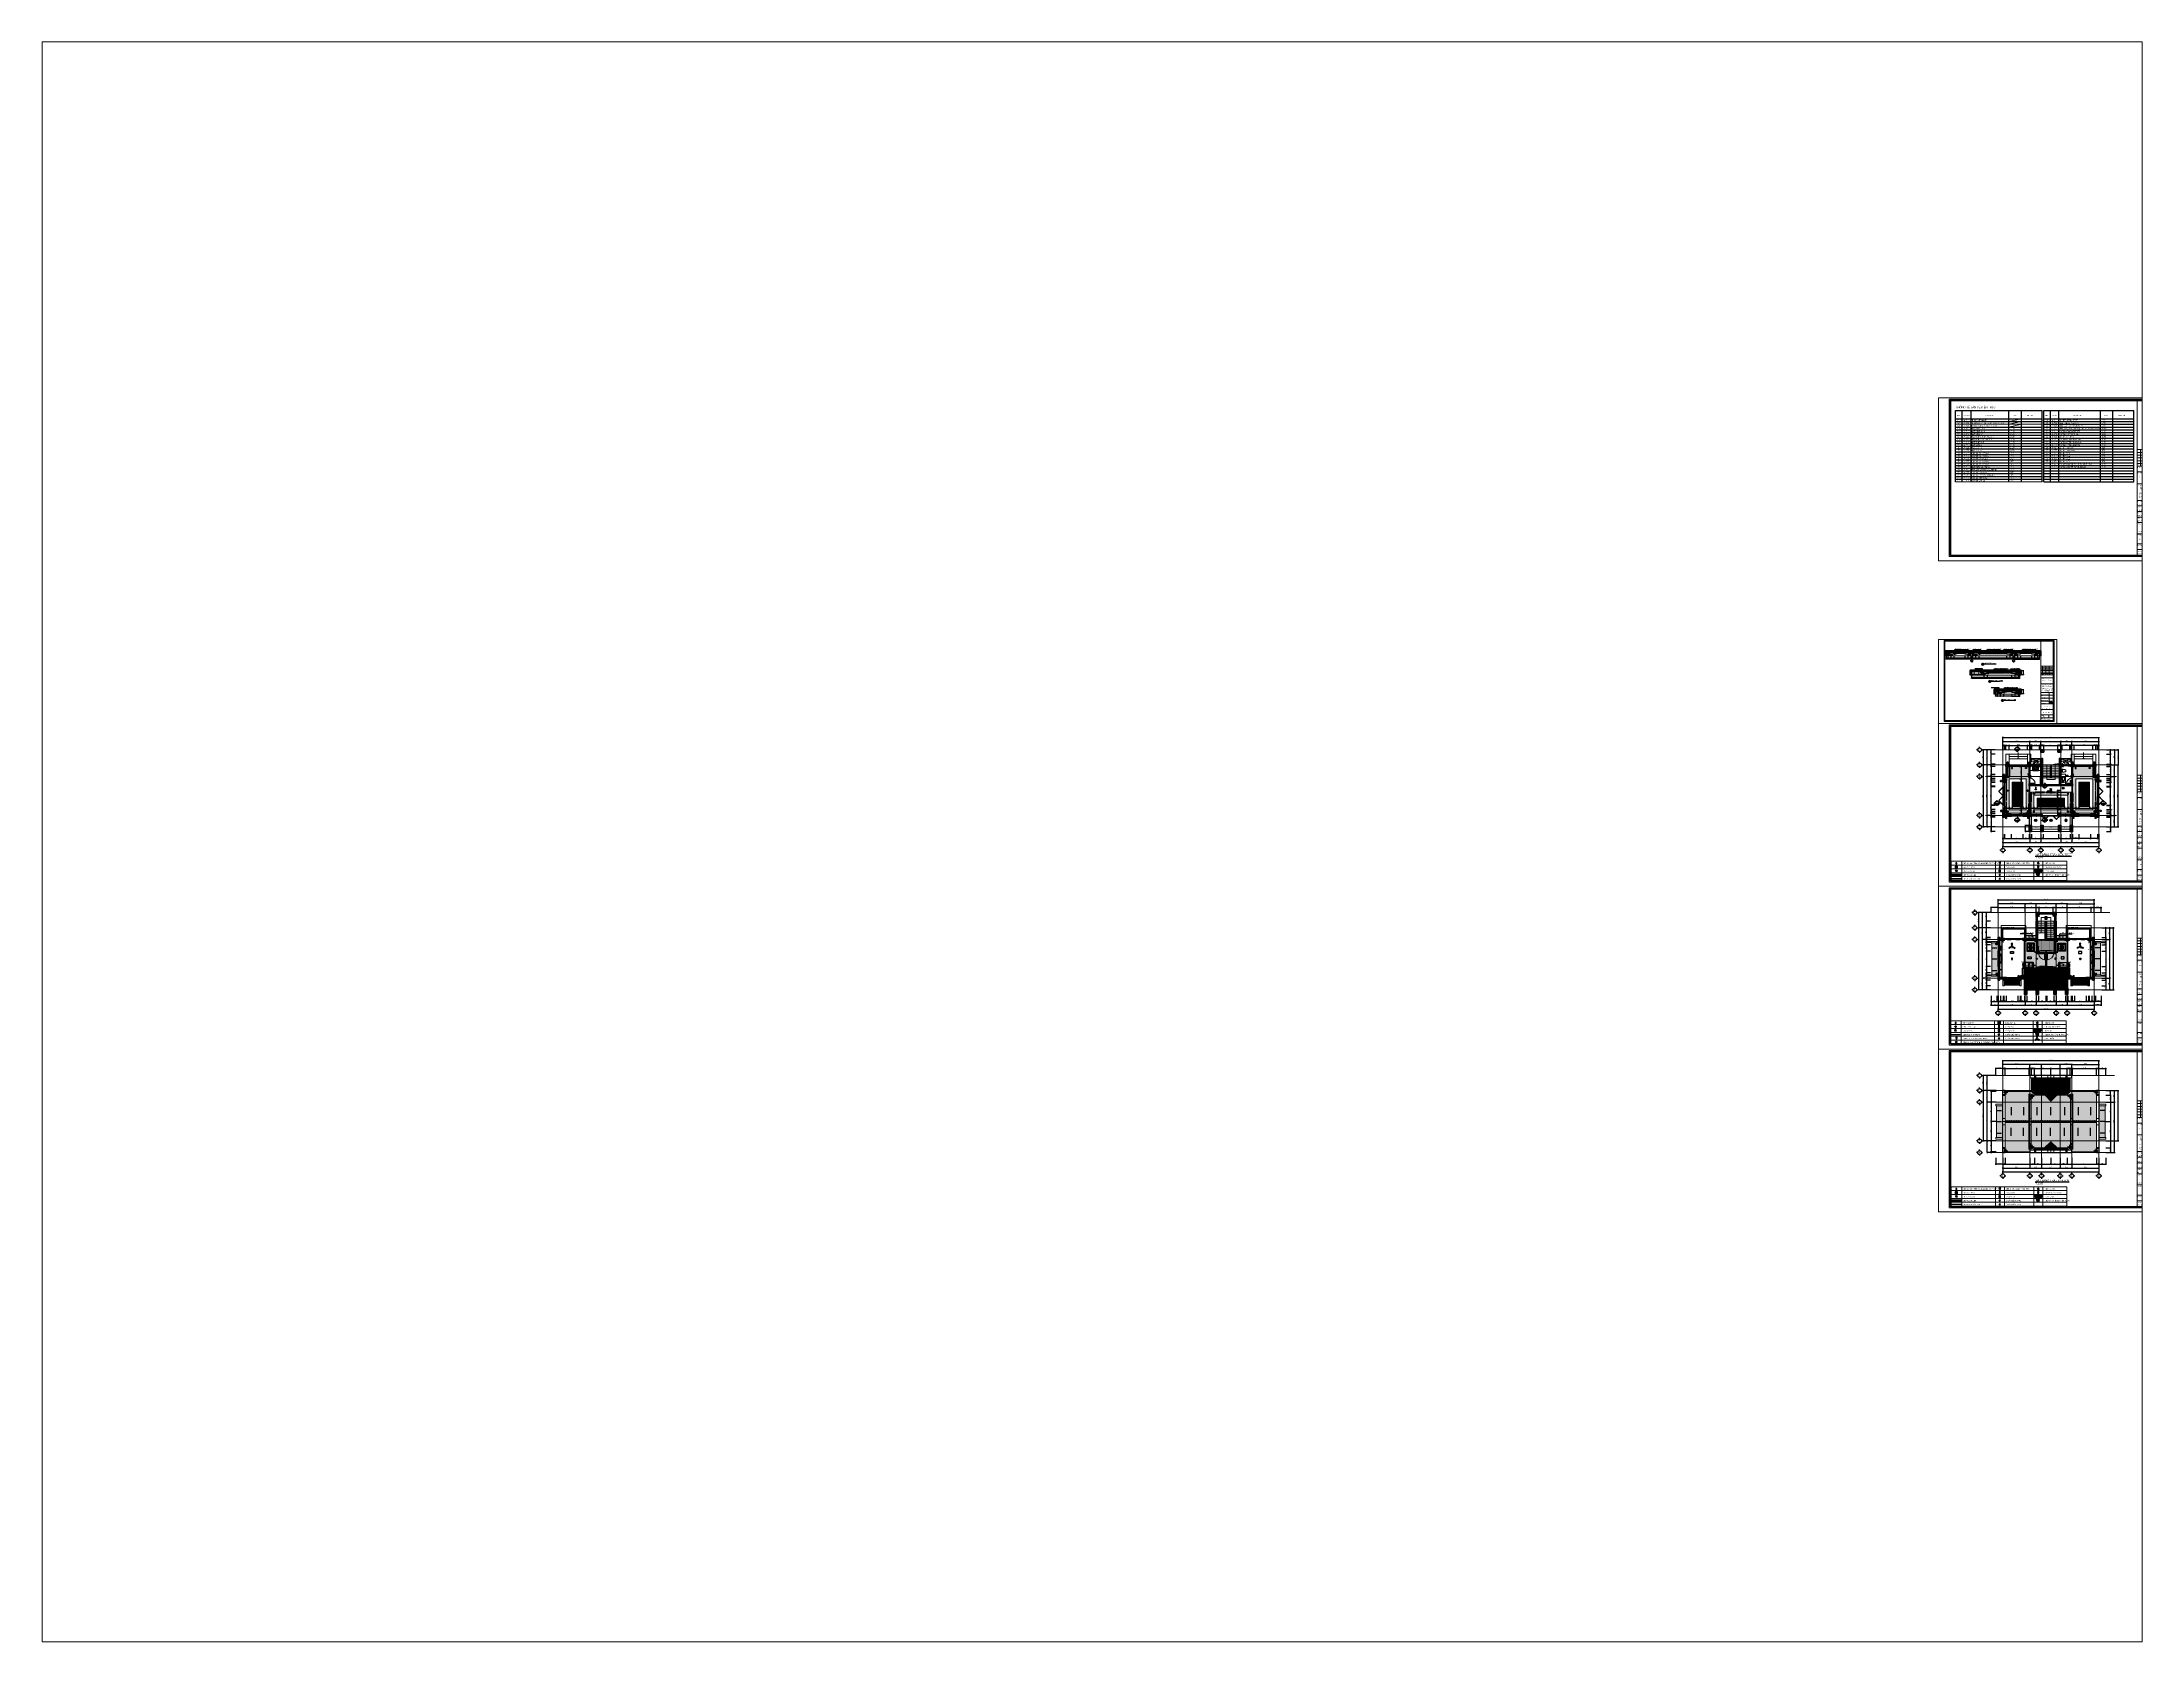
# Paper-space layout 'Layout1' of a CAD drawing. Header units: inches. Extents: x 1.05 to 9.45, y 0.8 to 7.2.
# The model-space entities are those that its viewports show. They can reach past a viewport. Long polylines and large blocks are cut down to what shows.
import ezdxf
from ezdxf.enums import TextEntityAlignment as Align
from ezdxf.xclip import XClip

# ---------------------------------------------------------------- set-up
doc = ezdxf.new("R2010")
doc.units = ezdxf.units.IN
doc.header["$MEASUREMENT"] = 0
doc.header["$XCLIPFRAME"] = 0
doc.header["$PDMODE"] = 1
for name, pattern in [('ACAD_ISO03W100', [30, 12, -18]), ('CENTER', [50.8, 31.75, -6.35, 6.35, -6.35]), ('DASHED', [0.75, 0.5, -0.25]), ('DASHED2', [9.525, 6.35, -3.175]), ('HIDDEN', [0.375, 0.25, -0.125]), ('HIDDEN2', [0.1875, 0.125, -0.0625])]:
    doc.linetypes.add(name, pattern=pattern)
for name, color, linetype in [('$AUDIT_BAD_LAYER1', 7, 'Continuous'), ('aaaa', 34, 'Continuous'), ('E-socket', 1, 'Continuous'), ('NHO', 8, 'Continuous'), ('NOITHAT', 34, 'Continuous'), ('text', 2, 'Continuous')]:
    doc.layers.add(name, color=color, linetype=linetype)
for name, color, linetype, lineweight in [('0.15', 175, 'Continuous', 20), ('0.4', 1, 'Continuous', 30), ('A-Dims', 145, 'Continuous', 25), ('A-Text', 30, 'Continuous', 9), ('A-Wall', 2, 'Continuous', 35), ('bhatch', 251, 'Continuous', 5), ('CUA', 42, 'Continuous', 20), ('DIM', 7, 'Continuous', 25), ('DO', 4, 'Continuous', 25), ('funi', 33, 'Continuous', 5), ('GHICHU', 40, 'Continuous', 18), ('HACTH', 8, 'Continuous', 5), ('HATCH', 8, 'Continuous', 5), ('KHUNG 1', 6, 'Continuous', 70), ('KHUNG 2', 144, 'Continuous', 18), ('KY HIEU', 4, 'Continuous', 25), ('mb$0$CUA', 42, 'Continuous', 20), ('mb$0$HATCH', 69, 'Continuous', 15), ('mb$0$net cat', 51, 'Continuous', 50), ('mb$0$net manh', 251, 'Continuous', 5), ('Net thay', 3, 'Continuous', 25), ('NETMANH', 192, 'Continuous', 18), ('netthay', 254, 'Continuous', 25), ('NTHAY2', 51, 'Continuous', 25), ('THAY', 3, 'Continuous', 18), ('thick', 31, 'Continuous', 25), ('THIETBI', 55, 'Continuous', 13), ('tran', 202, 'Continuous', 15), ('TRUC', 252, 'ACAD_ISO03W100', 13), ('TUONG', 4, 'Continuous', 50), ('vdung', 56, 'Continuous', 9)]:
    doc.layers.add(name, color=color, linetype=linetype, lineweight=lineweight)
doc.styles.add('ATTR', font='romans.shx', dxfattribs={"width": 0.8, "height": 0.7})
doc.styles.add('AVO-B', font='VAVOB.TTF')
doc.styles.add('DDCo-B-Helve-condense', font='VHELVCB.TTF')
doc.styles.add('FRANKO', font='VFRANKO.TTF')
doc.styles.add('HELVE OM', font='VHELVCB.TTF')
doc.styles.add('KHUNGTEN', font='VHELVEB.TTF')
doc.styles.add('TAS-MTEXT', font='VAVOB.TTF', dxfattribs={"width": 0.75})
doc.styles.add('VHELVEN', font='VHELVEN.TTF')
doc.styles.add('VNI-HELVE-CONDENSE', font='VNARIAL.TTF', dxfattribs={"width": 0.7})
doc.dimstyles.new('TAS-100', dxfattribs={"dimscale": 50, "dimtxt": 2.5, "dimasz": 0.7, "dimexe": 1.5, "dimexo": 1.5, "dimgap": 0.8, "dimtad": 1, "dimdec": 0, "dimzin": 3, "dimdsep": 46, "dimtxsty": 'VNI-HELVE-CONDENSE', "dimblk": 'TICK', "dimcen": 2.5, "dimclrt": 71, "dimazin": 2, "dimtfac": 0.75, "dimtdec": 0, "dimtix": 1, "dimtmove": 2, "dimatfit": 2, "dimldrblk": 'TICK123', "dimfxl": 1.5, "dimtolj": 1, "dimtzin": 0, "dimarcsym": 0})
doc.dimstyles.new('TAS-50', dxfattribs={"dimscale": 25, "dimtxt": 2.5, "dimasz": 0.7, "dimexe": 1.5, "dimexo": 1.5, "dimgap": 0.8, "dimtad": 1, "dimdec": 0, "dimzin": 3, "dimdsep": 46, "dimtxsty": 'VNI-HELVE-CONDENSE', "dimblk": 'TICK', "dimcen": 2.5, "dimclrt": 71, "dimazin": 2, "dimtfac": 0.75, "dimtdec": 0, "dimtix": 1, "dimtmove": 2, "dimatfit": 2, "dimldrblk": 'TICK123', "dimfxl": 1.5, "dimtolj": 1, "dimtzin": 0, "dimarcsym": 0})
doc.dimstyles.new('TL 100', dxfattribs={"dimscale": 100, "dimtxt": 1.25, "dimasz": 0.5, "dimexe": 1, "dimexo": 1, "dimgap": 0.5, "dimtad": 1, "dimdec": 0, "dimzin": 3, "dimdsep": 46, "dimtxsty": 'VNI-HELVE-CONDENSE', "dimblk": 'DOT', "dimcen": 2, "dimclrt": 7, "dimazin": 2, "dimtfac": 0.75, "dimtdec": 0, "dimtix": 1, "dimtmove": 2, "dimatfit": 2, "dimfxl": 1.5, "dimtolj": 1, "dimtzin": 0, "dimarcsym": 0})
doc.dimstyles.new('TL100', dxfattribs={"dimscale": 0, "dimtxt": 250, "dimasz": 200, "dimexe": 100, "dimexo": 100, "dimgap": 100, "dimtad": 1, "dimdec": 0, "dimzin": 0, "dimdsep": 46, "dimtxsty": 'VNI-HELVE-CONDENSE', "dimblk": 'ARCHTICK', "dimcen": -6, "dimdle": 10, "dimclrd": 253, "dimclre": 256, "dimclrt": 256, "dimadec": 0, "dimazin": 0, "dimtfac": 0.005, "dimtdec": 0, "dimtix": 1, "dimtmove": 2, "dimatfit": 3, "dimldrblk": 'CLOSEDBLANK', "dimfxl": 1, "dimtolj": 1, "dimtzin": 0, "dimlwd": -1, "dimarcsym": 0})
pattern_1 = [(90, (22857.75, 48618.47), (-100, 200), [25, -175]), (90, (22845.25, 48618.47), (-100, 200), [25, -75]), (90, (22832.75, 48718.47), (-100, 200), [25, -175]), (90, (22895.25, 48568.47), (-100, 200), [12.5, -100, 12.5, -75]), (135, (22870.25, 48580.97), (-100.00003, 6e-15), [17.6777, -265.165]), (135, (22832.75, 48568.47), (-100.00003, 6e-15), [12.63, -270.2127]), (135, (22820.25, 48568.47), (-100.00003, 6e-15), [15.15, -267.6927]), (225, (22820.25, 48693.47), (-100.00003, 6e-15), [15.15, -267.6927]), (225, (22832.75, 48693.47), (-100.00003, 6e-15), [12.63, -270.2127]), (225, (22870.25, 48680.97), (-100.00003, 6e-15), [17.6777, -265.165]), (116.56505, (22870.25, 48593.47), (-100, 4.5e-05), [27.9509, -195.6559]), (116.56505, (22857.75, 48593.47), (-100, 4.5e-05), [27.9509, -195.6559]), (116.56505, (22845.25, 48543.47), (-100, 4.5e-05), [27.9509, -195.6559]), (116.56505, (22832.75, 48543.47), (-100, 4.5e-05), [27.9509, -195.6559]), (153.43495, (22895.25, 48568.47), (-100, -4.5e-05), [27.9509, -419.2627]), (153.43495, (22895.25, 48580.97), (-100, -4.5e-05), [27.9509, -419.2627]), (206.56505, (22895.25, 48680.97), (-100, 4.5e-05), [27.9509, -419.2627]), (206.56505, (22895.25, 48693.47), (-100, 4.5e-05), [27.9509, -419.2627]), (243.43495, (22870.25, 48668.47), (-100, -4.5e-05), [27.9509, -195.6559]), (243.43495, (22857.75, 48668.47), (-100, -4.5e-05), [27.9509, -195.6559]), (243.43495, (22845.25, 48718.47), (-100, -4.5e-05), [27.9509, -195.6559]), (243.43495, (22832.75, 48718.47), (-100, -4.5e-05), [27.9509, -195.6559]), (172.874984, (22895.249, 48568.469), (-100.0000155, -2.54e-05), [100.7782, -1511.6733]), (187.125016, (22895.249, 48693.469), (-100.0000155, 2.54e-05), [100.7782, -1511.6733])]
pattern_2 = [(0, (23490.15, 48901.93), (200, 100), [25, -175]), (0, (23490.15, 48914.43), (200, 100), [25, -75]), (0, (23590.15, 48926.93), (200, 100), [25, -175]), (0, (23440.15, 48864.43), (200, 100), [12.5, -100, 12.5, -75]), (45, (23452.65, 48889.425), (0, 100.00003), [17.6777, -265.165]), (45, (23440.15, 48926.925), (0, 100.00003), [12.63, -270.2127]), (45, (23440.15, 48939.425), (0, 100.00003), [15.15, -267.6927]), (135, (23565.15, 48939.425), (0, 100.00003), [15.15, -267.6927]), (135, (23565.15, 48926.925), (0, 100.00003), [12.63, -270.2127]), (135, (23552.65, 48889.425), (0, 100.00003), [17.6777, -265.165]), (26.56505, (23465.15, 48889.425), (4.5e-05, 100), [27.9509, -195.6559]), (26.56505, (23465.15, 48901.925), (4.5e-05, 100), [27.9509, -195.6559]), (26.56505, (23415.15, 48914.425), (4.5e-05, 100), [27.9509, -195.6559]), (26.56505, (23415.15, 48926.925), (4.5e-05, 100), [27.9509, -195.6559]), (63.43495, (23440.147, 48864.425), (-4.5e-05, 100), [27.9509, -419.2627]), (63.43495, (23452.647, 48864.425), (-4.5e-05, 100), [27.9509, -419.2627]), (116.56505, (23552.647, 48864.425), (4.5e-05, 100), [27.9509, -419.2627]), (116.56505, (23565.147, 48864.425), (4.5e-05, 100), [27.9509, -419.2627]), (153.43495, (23540.15, 48889.425), (-4.5e-05, 100), [27.9509, -195.6559]), (153.43495, (23540.15, 48901.925), (-4.5e-05, 100), [27.9509, -195.6559]), (153.43495, (23590.15, 48914.425), (-4.5e-05, 100), [27.9509, -195.6559]), (153.43495, (23590.15, 48926.925), (-4.5e-05, 100), [27.9509, -195.6559]), (82.874984, (23440.147, 48864.425), (-2.54e-05, 100.0000155), [100.7782, -1511.6733]), (97.125016, (23565.147, 48864.425), (2.54e-05, 100.0000155), [100.7782, -1511.6733])]
pattern_3 = [(0, (-6062.74, -5884.59), (200, 100), [25, -175]), (0, (-6062.74, -5872.09), (200, 100), [25, -75]), (0, (-5962.74, -5859.59), (200, 100), [25, -175]), (0, (-6112.74, -5922.09), (200, 100), [12.5, -100, 12.5, -75]), (45, (-6100.24, -5897.09), (0, 100.00003), [17.6777, -265.165]), (45, (-6112.74, -5859.59), (0, 100.00003), [12.63, -270.2127]), (45, (-6112.74, -5847.09), (0, 100.00003), [15.15, -267.6927]), (135, (-5987.74, -5847.09), (0, 100.00003), [15.15, -267.6927]), (135, (-5987.74, -5859.59), (0, 100.00003), [12.63, -270.2127]), (135, (-6000.24, -5897.09), (0, 100.00003), [17.6777, -265.165]), (26.565, (-6087.74, -5897.09), (5e-05, 100), [27.951, -195.656]), (26.565, (-6087.74, -5884.59), (5e-05, 100), [27.951, -195.656]), (26.565, (-6137.74, -5872.09), (5e-05, 100), [27.951, -195.656]), (26.565, (-6137.74, -5859.59), (5e-05, 100), [27.951, -195.656]), (63.43495, (-6112.742, -5922.093), (-5e-05, 100), [27.951, -419.2627]), (63.43495, (-6100.242, -5922.093), (-5e-05, 100), [27.951, -419.2627]), (116.56505, (-6000.242, -5922.093), (5e-05, 100), [27.951, -419.2627]), (116.56505, (-5987.742, -5922.093), (5e-05, 100), [27.951, -419.2627]), (153.435, (-6012.74, -5897.09), (-5e-05, 100), [27.951, -195.656]), (153.435, (-6012.74, -5884.59), (-5e-05, 100), [27.951, -195.656]), (153.435, (-5962.74, -5872.09), (-5e-05, 100), [27.951, -195.656]), (153.435, (-5962.74, -5859.59), (-5e-05, 100), [27.951, -195.656]), (82.87498, (-6112.742, -5922.093), (-2.5e-05, 100.000016), [100.7782, -1511.6733]), (97.12502, (-5987.742, -5922.093), (2.5e-05, 100.000016), [100.7782, -1511.6733])]
pattern_4 = [(90, (-3245.16, -3518.05), (-100, 200), [25, -175]), (90, (-3257.66, -3518.05), (-100, 200), [25, -75]), (90, (-3270.16, -3418.05), (-100, 200), [25, -175]), (90, (-3207.66, -3568.05), (-100, 200), [12.5, -100, 12.5, -75]), (135, (-3232.66, -3555.55), (-100, 6e-15), [17.6777, -265.165]), (135, (-3270.16, -3568.05), (-100, 6e-15), [12.63, -270.2127]), (135, (-3282.66, -3568.05), (-100, 6e-15), [15.15, -267.6927]), (225, (-3282.66, -3443.05), (-100, 6e-15), [15.15, -267.6927]), (225, (-3270.16, -3443.05), (-100, 6e-15), [12.63, -270.2127]), (225, (-3232.66, -3455.55), (-100, 6e-15), [17.6777, -265.165]), (116.565, (-3232.66, -3543.05), (-100, 5e-05), [27.951, -195.656]), (116.565, (-3245.16, -3543.05), (-100, 5e-05), [27.951, -195.656]), (116.565, (-3257.66, -3593.05), (-100, 5e-05), [27.951, -195.656]), (116.565, (-3270.16, -3593.05), (-100, 5e-05), [27.951, -195.656]), (153.43495, (-3207.66, -3568.05), (-100, -5e-05), [27.951, -419.2627]), (153.43495, (-3207.66, -3555.55), (-100, -5e-05), [27.951, -419.2627]), (206.56505, (-3207.66, -3455.55), (-100, 5e-05), [27.951, -419.2627]), (206.56505, (-3207.66, -3443.05), (-100, 5e-05), [27.951, -419.2627]), (243.435, (-3232.66, -3468.05), (-100, -5e-05), [27.951, -195.656]), (243.435, (-3245.16, -3468.05), (-100, -5e-05), [27.951, -195.656]), (243.435, (-3257.66, -3418.05), (-100, -5e-05), [27.951, -195.656]), (243.435, (-3270.16, -3418.05), (-100, -5e-05), [27.951, -195.656]), (172.87498, (-3207.658, -3568.05), (-100.000016, -2.5e-05), [100.7782, -1511.6733]), (187.12502, (-3207.658, -3443.05), (-100.000016, 2.5e-05), [100.7782, -1511.6733])]
pattern_5 = [(0, (-6062.74, -5884.59), (200, 100), [25, -175]), (0, (-6062.74, -5872.09), (200, 100), [25, -75]), (0, (-5962.74, -5859.59), (200, 100), [25, -175]), (0, (-6112.74, -5922.09), (200, 100), [12.5, -100, 12.5, -75]), (45, (-6100.24, -5897.09), (0, 100.00003), [17.6777, -265.165]), (45, (-6112.74, -5859.59), (0, 100.00003), [12.63, -270.2127]), (45, (-6112.74, -5847.09), (0, 100.00003), [15.15, -267.6927]), (135, (-5987.74, -5847.09), (0, 100.00003), [15.15, -267.6927]), (135, (-5987.74, -5859.59), (0, 100.00003), [12.63, -270.2127]), (135, (-6000.24, -5897.09), (0, 100.00003), [17.6777, -265.165]), (26.56505, (-6087.74, -5897.09), (5e-05, 100), [27.9509, -195.6559]), (26.56505, (-6087.74, -5884.59), (5e-05, 100), [27.9509, -195.6559]), (26.56505, (-6137.74, -5872.09), (5e-05, 100), [27.9509, -195.6559]), (26.56505, (-6137.74, -5859.59), (5e-05, 100), [27.9509, -195.6559]), (63.43495, (-6112.742, -5922.093), (-5e-05, 100), [27.9509, -419.2627]), (63.43495, (-6100.242, -5922.093), (-5e-05, 100), [27.9509, -419.2627]), (116.56505, (-6000.242, -5922.093), (5e-05, 100), [27.9509, -419.2627]), (116.56505, (-5987.742, -5922.093), (5e-05, 100), [27.9509, -419.2627]), (153.43495, (-6012.74, -5897.09), (-5e-05, 100), [27.9509, -195.6559]), (153.43495, (-6012.74, -5884.59), (-5e-05, 100), [27.9509, -195.6559]), (153.43495, (-5962.74, -5872.09), (-5e-05, 100), [27.9509, -195.6559]), (153.43495, (-5962.74, -5859.59), (-5e-05, 100), [27.9509, -195.6559]), (82.87498, (-6112.742, -5922.093), (-2.5e-05, 100.000016), [100.7782, -1511.6733]), (97.12502, (-5987.742, -5922.093), (2.5e-05, 100.000016), [100.7782, -1511.6733])]
pattern_6 = [(0, (-6062.74, -9880.22), (200, 100), [25, -175]), (0, (-6062.74, -9867.72), (200, 100), [25, -75]), (0, (-5962.74, -9855.22), (200, 100), [25, -175]), (0, (-6112.74, -9917.72), (200, 100), [12.5, -100, 12.5, -75]), (45, (-6100.24, -9892.725), (0, 100.00003), [17.6777, -265.165]), (45, (-6112.74, -9855.225), (0, 100.00003), [12.63, -270.2127]), (45, (-6112.74, -9842.725), (0, 100.00003), [15.15, -267.6927]), (135, (-5987.74, -9842.725), (0, 100.00003), [15.15, -267.6927]), (135, (-5987.74, -9855.225), (0, 100.00003), [12.63, -270.2127]), (135, (-6000.24, -9892.725), (0, 100.00003), [17.6777, -265.165]), (26.56505, (-6087.74, -9892.725), (5e-05, 100), [27.9509, -195.6559]), (26.56505, (-6087.74, -9880.225), (5e-05, 100), [27.9509, -195.6559]), (26.56505, (-6137.74, -9867.725), (5e-05, 100), [27.9509, -195.6559]), (26.56505, (-6137.74, -9855.225), (5e-05, 100), [27.9509, -195.6559]), (63.43495, (-6112.742, -9917.725), (-5e-05, 100), [27.9509, -419.2627]), (63.43495, (-6100.242, -9917.725), (-5e-05, 100), [27.9509, -419.2627]), (116.56505, (-6000.242, -9917.725), (5e-05, 100), [27.9509, -419.2627]), (116.56505, (-5987.742, -9917.725), (5e-05, 100), [27.9509, -419.2627]), (153.43495, (-6012.74, -9892.725), (-5e-05, 100), [27.9509, -195.6559]), (153.43495, (-6012.74, -9880.225), (-5e-05, 100), [27.9509, -195.6559]), (153.43495, (-5962.74, -9867.725), (-5e-05, 100), [27.9509, -195.6559]), (153.43495, (-5962.74, -9855.225), (-5e-05, 100), [27.9509, -195.6559]), (82.87498, (-6112.742, -9917.725), (-2.5e-05, 100.000016), [100.7782, -1511.6733]), (97.12502, (-5987.742, -9917.725), (2.5e-05, 100.000016), [100.7782, -1511.6733])]
pattern_7 = [(90, (-3095.16, -10013.68), (-100, 200), [25, -175]), (90, (-3107.66, -10013.68), (-100, 200), [25, -75]), (90, (-3120.16, -9913.68), (-100, 200), [25, -175]), (90, (-3057.66, -10063.68), (-100, 200), [12.5, -100, 12.5, -75]), (135, (-3082.66, -10051.18), (-100, 6e-15), [17.6777, -265.165]), (135, (-3120.16, -10063.68), (-100, 6e-15), [12.63, -270.2127]), (135, (-3132.66, -10063.68), (-100, 6e-15), [15.15, -267.6927]), (225, (-3132.66, -9938.68), (-100, 6e-15), [15.15, -267.6927]), (225, (-3120.16, -9938.68), (-100, 6e-15), [12.63, -270.2127]), (225, (-3082.66, -9951.18), (-100, 6e-15), [17.6777, -265.165]), (116.565, (-3082.66, -10038.68), (-100, 5e-05), [27.951, -195.656]), (116.565, (-3095.16, -10038.68), (-100, 5e-05), [27.951, -195.656]), (116.565, (-3107.66, -10088.68), (-100, 5e-05), [27.951, -195.656]), (116.565, (-3120.16, -10088.68), (-100, 5e-05), [27.951, -195.656]), (153.4349, (-3057.66, -10063.68), (-100, -5e-05), [27.951, -419.2627]), (153.4349, (-3057.66, -10051.18), (-100, -5e-05), [27.951, -419.2627]), (206.5651, (-3057.66, -9951.18), (-100, 5e-05), [27.951, -419.2627]), (206.5651, (-3057.66, -9938.68), (-100, 5e-05), [27.951, -419.2627]), (243.435, (-3082.66, -9963.68), (-100, -5e-05), [27.951, -195.656]), (243.435, (-3095.16, -9963.68), (-100, -5e-05), [27.951, -195.656]), (243.435, (-3107.66, -9913.68), (-100, -5e-05), [27.951, -195.656]), (243.435, (-3120.16, -9913.68), (-100, -5e-05), [27.951, -195.656]), (172.87498, (-3057.658, -10063.681), (-100.000016, -2.5e-05), [100.7782, -1511.6733]), (187.12502, (-3057.658, -9938.681), (-100.000016, 2.5e-05), [100.7782, -1511.6733])]

# ---------------------------------------------------------------- blocks, each defined once
blk = doc.blocks.new('A$C572C6810')
at = {"layer": 'mb$0$HATCH'}
h = blk.add_hatch(dxfattribs=at)
h.set_pattern_fill('ANSI32', color=256, style=0)
h.set_pattern_definition([(315, (-1420, -132.5), (-6.73519, -6.73519), []), (315, (-1415.51, -132.5), (-6.73519, -6.73519), [])])
h.paths.add_polyline_path([(-1420, -142.5), (-800, -142.5), (-800, -132.5), (-1420, -132.5)])
h = blk.add_hatch(dxfattribs=at)
h.set_pattern_fill('ANSI32', color=256, style=0)
h.set_pattern_definition([(225, (-80, -132.5), (6.73519, -6.73519), []), (225, (-84.49, -132.5), (6.73519, -6.73519), [])])
h.paths.add_polyline_path([(-80, -142.5), (-700, -142.5), (-700, -132.5), (-80, -132.5)])
at = {"layer": 'mb$0$CUA'}
for points in [[(-1500, -200), (0, -200), (0, 0), (-1500, 0)], [(-30, -200), (-30, -100), (-1470, -100), (-1470, -200)], [(-30, -150), (-30, -100), (-1470, -100), (-1470, -150)], [(-750, -125), (-750, -150), (-1420, -150), (-1420, -125)], [(-1420, -142.5), (-800, -142.5), (-800, -132.5), (-1420, -132.5)], [(-750, -125), (-750, -150), (-80, -150), (-80, -125)], [(-80, -142.5), (-700, -142.5), (-700, -132.5), (-80, -132.5)]]:
    blk.add_lwpolyline(points, close=True, dxfattribs=at)
at = {"layer": 'mb$0$net cat'}
for points in [[(-1500, -200), (-1500, -100), (-1470, -100), (-1470, -200)], [(-1470, -125), (-1470, -150), (-1420, -150), (-1420, -125)], [(-750, -125), (-750, -150), (-800, -150), (-800, -125)], [(-750, -125), (-750, -150), (-700, -150), (-700, -125)], [(-30, -125), (-30, -150), (-80, -150), (-80, -125)], [(0, -200), (0, -100), (-30, -100), (-30, -200)]]:
    blk.add_lwpolyline(points, close=True, dxfattribs=at)
at = {"layer": 'mb$0$net manh'}
for points in [[(-1500, -200), (-1470, -100)], [(-1470, -200), (-1500, -100)], [(-1470, -150), (-1420, -125)], [(-1470, -125), (-1420, -150)], [(-750, -150), (-800, -125)], [(-750, -125), (-800, -150)], [(-750, -150), (-700, -125)], [(-750, -125), (-700, -150)], [(-30, -150), (-80, -125)], [(-30, -125), (-80, -150)], [(0, -200), (-30, -100)], [(-30, -200), (0, -100)]]:
    blk.add_lwpolyline(points, dxfattribs=at)
blk = doc.blocks.new('TICK')
at = {"layer": 'A-Dims', "color": 1}
for p, q in [((-2, 0), (2, 0)), ((0, 1.5), (0, -1.5))]:
    blk.add_line(p, q, dxfattribs=at)
at = {"layer": 'A-Dims', "color": 1, "const_width": 0.788}
blk.add_lwpolyline([(-0.3, -0.3), (0.4, 0.4)], dxfattribs=at)
at = {"layer": 'A-Dims', "color": 1, "const_width": 0.394}
for points in [[(0.2, 0.5, -0.414214), (0.5, 0.5, -1)], [(0.5, 0.5, -0.414214), (0.5, 0.2, -1)], [(-0.5, -0.2, 0.414214), (-0.5, -0.5, 1)], [(-0.5, -0.5, 0.414214), (-0.2, -0.5, 1)]]:
    blk.add_lwpolyline(points, format="xyb", dxfattribs=at)
blk = doc.blocks.new('*D642')
at = {"layer": 'Defpoints', "color": 0}
for p in [(96648, 62207), (100148, 62207), (100148, 61707)]:
    blk.add_point(p, dxfattribs=at)
at = {"layer": 'DIM', "color": 0, "lineweight": -2}
for p, q in [((96648, 62132), (96648, 61632)), ((96683, 61707), (100113, 61707)), ((100148, 62132), (100148, 61632))]:
    blk.add_line(p, q, dxfattribs=at)
at = {"layer": 'DIM', "color": 0, "lineweight": -2, "xscale": 35, "yscale": 35, "zscale": 35, "rotation": 180}
blk.add_blockref('TICK', (96648, 61707), dxfattribs=at)
at = {"layer": 'DIM', "color": 0, "lineweight": -2, "xscale": 35, "yscale": 35, "zscale": 35}
blk.add_blockref('TICK', (100148, 61707), dxfattribs=at)
at = {"layer": 'DIM', "color": 71, "insert": (98398, 61811), "char_height": 125, "attachment_point": 5, "style": 'VNI-HELVE-CONDENSE'}
blk.add_mtext('\\A1;3500', dxfattribs=at)
blk = doc.blocks.new('TICK123')
at = {"layer": 'A-Dims', "color": 1}
blk.add_lwpolyline([(0, 0, 0, 0.84, 0), (-2.1, 0, 8.4, 8.4, 0)], format="xyseb", dxfattribs=at)
blk = doc.blocks.new('*D643')
at = {"layer": 'Defpoints', "color": 0}
for p in [(100148, 62207), (101548, 62207), (101548, 61707)]:
    blk.add_point(p, dxfattribs=at)
at = {"layer": 'DIM', "color": 0, "lineweight": -2}
for p, q in [((100148, 62132), (100148, 61632)), ((100183, 61707), (101513, 61707)), ((101548, 62132), (101548, 61632))]:
    blk.add_line(p, q, dxfattribs=at)
at = {"layer": 'DIM', "color": 0, "lineweight": -2, "xscale": 35, "yscale": 35, "zscale": 35, "rotation": 180}
blk.add_blockref('TICK', (100148, 61707), dxfattribs=at)
at = {"layer": 'DIM', "color": 0, "lineweight": -2, "xscale": 35, "yscale": 35, "zscale": 35}
blk.add_blockref('TICK', (101548, 61707), dxfattribs=at)
at = {"layer": 'DIM', "color": 71, "insert": (100848, 61811), "char_height": 125, "attachment_point": 5, "style": 'VNI-HELVE-CONDENSE'}
blk.add_mtext('\\A1;1400', dxfattribs=at)
blk = doc.blocks.new('*D644')
at = {"layer": 'Defpoints', "color": 0}
for p in [(101548, 62207), (104148, 62207), (104148, 61707)]:
    blk.add_point(p, dxfattribs=at)
at = {"layer": 'DIM', "color": 0, "lineweight": -2}
for p, q in [((101548, 62132), (101548, 61632)), ((101583, 61707), (104113, 61707)), ((104148, 62132), (104148, 61632))]:
    blk.add_line(p, q, dxfattribs=at)
at = {"layer": 'DIM', "color": 0, "lineweight": -2, "xscale": 35, "yscale": 35, "zscale": 35, "rotation": 180}
blk.add_blockref('TICK', (101548, 61707), dxfattribs=at)
at = {"layer": 'DIM', "color": 0, "lineweight": -2, "xscale": 35, "yscale": 35, "zscale": 35}
blk.add_blockref('TICK', (104148, 61707), dxfattribs=at)
at = {"layer": 'DIM', "color": 71, "insert": (102848, 61811), "char_height": 125, "attachment_point": 5, "style": 'VNI-HELVE-CONDENSE'}
blk.add_mtext('\\A1;2600', dxfattribs=at)
blk = doc.blocks.new('*D645')
at = {"layer": 'Defpoints', "color": 0}
for p in [(104148, 62207), (105548, 62207), (105548, 61707)]:
    blk.add_point(p, dxfattribs=at)
at = {"layer": 'DIM', "color": 0, "lineweight": -2}
for p, q in [((104148, 62132), (104148, 61632)), ((104183, 61707), (105513, 61707)), ((105548, 62132), (105548, 61632))]:
    blk.add_line(p, q, dxfattribs=at)
at = {"layer": 'DIM', "color": 0, "lineweight": -2, "xscale": 35, "yscale": 35, "zscale": 35, "rotation": 180}
blk.add_blockref('TICK', (104148, 61707), dxfattribs=at)
at = {"layer": 'DIM', "color": 0, "lineweight": -2, "xscale": 35, "yscale": 35, "zscale": 35}
blk.add_blockref('TICK', (105548, 61707), dxfattribs=at)
at = {"layer": 'DIM', "color": 71, "insert": (104848, 61811), "char_height": 125, "attachment_point": 5, "style": 'VNI-HELVE-CONDENSE'}
blk.add_mtext('\\A1;1400', dxfattribs=at)
blk = doc.blocks.new('*D646')
at = {"layer": 'Defpoints', "color": 0}
for p in [(105548, 62207), (109048, 62207), (109048, 61707)]:
    blk.add_point(p, dxfattribs=at)
at = {"layer": 'DIM', "color": 0, "lineweight": -2}
for p, q in [((105548, 62132), (105548, 61632)), ((105583, 61707), (109013, 61707)), ((109048, 62132), (109048, 61632))]:
    blk.add_line(p, q, dxfattribs=at)
at = {"layer": 'DIM', "color": 0, "lineweight": -2, "xscale": 35, "yscale": 35, "zscale": 35, "rotation": 180}
blk.add_blockref('TICK', (105548, 61707), dxfattribs=at)
at = {"layer": 'DIM', "color": 0, "lineweight": -2, "xscale": 35, "yscale": 35, "zscale": 35}
blk.add_blockref('TICK', (109048, 61707), dxfattribs=at)
at = {"layer": 'DIM', "color": 71, "insert": (107298, 61811), "char_height": 125, "attachment_point": 5, "style": 'VNI-HELVE-CONDENSE'}
blk.add_mtext('\\A1;3500', dxfattribs=at)
blk = doc.blocks.new('*D647')
at = {"layer": 'Defpoints', "color": 0}
for p in [(96648, 62207), (109048, 62207), (109048, 61207)]:
    blk.add_point(p, dxfattribs=at)
at = {"layer": 'DIM', "color": 0, "lineweight": -2}
for p, q in [((96648, 62132), (96648, 61132)), ((96683, 61207), (109013, 61207)), ((109048, 62132), (109048, 61132))]:
    blk.add_line(p, q, dxfattribs=at)
at = {"layer": 'DIM', "color": 0, "lineweight": -2, "xscale": 35, "yscale": 35, "zscale": 35, "rotation": 180}
blk.add_blockref('TICK', (96648, 61207), dxfattribs=at)
at = {"layer": 'DIM', "color": 0, "lineweight": -2, "xscale": 35, "yscale": 35, "zscale": 35}
blk.add_blockref('TICK', (109048, 61207), dxfattribs=at)
at = {"layer": 'DIM', "color": 71, "insert": (102848, 61311), "char_height": 125, "attachment_point": 5, "style": 'VNI-HELVE-CONDENSE'}
blk.add_mtext('\\A1;12400', dxfattribs=at)
blk = doc.blocks.new('*D648')
at = {"layer": 'Defpoints', "color": 0}
for p in [(94648, 65207), (95748, 65207), (95748, 63707)]:
    blk.add_point(p, dxfattribs=at)
at = {"layer": 'DIM', "color": 0, "lineweight": -2}
for p, q in [((95673, 65207), (94573, 65207)), ((94648, 63742), (94648, 65172)), ((95673, 63707), (94573, 63707))]:
    blk.add_line(p, q, dxfattribs=at)
at = {"layer": 'DIM', "color": 0, "lineweight": -2, "xscale": 35, "yscale": 35, "zscale": 35}
for p, rotation in [((94648, 65207), 90), ((94648, 63707), 270)]:
    blk.add_blockref('TICK', p, dxfattribs=dict(at, rotation=rotation))
at = {"layer": 'DIM', "color": 71, "insert": (94544, 64457), "char_height": 125, "attachment_point": 5, "rotation": 90, "style": 'VNI-HELVE-CONDENSE'}
blk.add_mtext('\\A1;1500', dxfattribs=at)
blk = doc.blocks.new('*D649')
at = {"layer": 'Defpoints', "color": 0}
for p in [(94648, 70207), (95748, 70207), (95748, 65207)]:
    blk.add_point(p, dxfattribs=at)
at = {"layer": 'DIM', "color": 0, "lineweight": -2}
for p, q in [((95673, 70207), (94573, 70207)), ((94648, 65242), (94648, 70172)), ((95673, 65207), (94573, 65207))]:
    blk.add_line(p, q, dxfattribs=at)
at = {"layer": 'DIM', "color": 0, "lineweight": -2, "xscale": 35, "yscale": 35, "zscale": 35}
for p, rotation in [((94648, 70207), 90), ((94648, 65207), 270)]:
    blk.add_blockref('TICK', p, dxfattribs=dict(at, rotation=rotation))
at = {"layer": 'DIM', "color": 71, "insert": (94544, 67707), "char_height": 125, "attachment_point": 5, "rotation": 90, "style": 'VNI-HELVE-CONDENSE'}
blk.add_mtext('\\A1;5000', dxfattribs=at)
blk = doc.blocks.new('*D650')
at = {"layer": 'Defpoints', "color": 0}
for p in [(94648, 71707), (95748, 71707), (95748, 70207)]:
    blk.add_point(p, dxfattribs=at)
at = {"layer": 'DIM', "color": 0, "lineweight": -2}
for p, q in [((95673, 71707), (94573, 71707)), ((94648, 70242), (94648, 71672)), ((95673, 70207), (94573, 70207))]:
    blk.add_line(p, q, dxfattribs=at)
at = {"layer": 'DIM', "color": 0, "lineweight": -2, "xscale": 35, "yscale": 35, "zscale": 35}
for p, rotation in [((94648, 71707), 90), ((94648, 70207), 270)]:
    blk.add_blockref('TICK', p, dxfattribs=dict(at, rotation=rotation))
at = {"layer": 'DIM', "color": 71, "insert": (94544, 70957), "char_height": 125, "attachment_point": 5, "rotation": 90, "style": 'VNI-HELVE-CONDENSE'}
blk.add_mtext('\\A1;1500', dxfattribs=at)
blk = doc.blocks.new('*D651')
at = {"layer": 'Defpoints', "color": 0}
for p in [(94148, 71707), (95748, 71707), (95748, 63707)]:
    blk.add_point(p, dxfattribs=at)
at = {"layer": 'DIM', "color": 0, "lineweight": -2}
for p, q in [((95673, 71707), (94073, 71707)), ((94148, 63742), (94148, 71672)), ((95673, 63707), (94073, 63707))]:
    blk.add_line(p, q, dxfattribs=at)
at = {"layer": 'DIM', "color": 0, "lineweight": -2, "xscale": 35, "yscale": 35, "zscale": 35}
for p, rotation in [((94148, 71707), 90), ((94148, 63707), 270)]:
    blk.add_blockref('TICK', p, dxfattribs=dict(at, rotation=rotation))
at = {"layer": 'DIM', "color": 71, "insert": (94044, 67707), "char_height": 125, "attachment_point": 5, "rotation": 90, "style": 'VNI-HELVE-CONDENSE'}
blk.add_mtext('\\A1;8000', dxfattribs=at)
blk = doc.blocks.new('A$C22DF5D2D')
for points in [[(-10, 1159), (-123, 479), (-148, 421), (-212, 409), (-104, 451), (219, 660), (363, 901), (147, 1267), (-150, 1235), (-388, 1094), (-537, 889), (-506, 892)], [(2356, 378), (916, 165), (-61, -39), (0, 0), (-61, -39)], [(255, 700), (290, 728), (339, 743), (363, 705), (341, 552), (331, 483), (357, 485), (464, 729), (431, 561), (448, 495), (513, 535), (530, 566), (588, 726), (535, 529), (559, 486), (639, 526), (747, 742), (622, 304), (565, 189), (507, 143), (444, 188), (443, 257), (521, 382), (803, 578), (926, 655), (981, 729), (981, 766), (870, 665), (831, 456), (904, 515), (1051, 736), (976, 480), (1094, 717), (1127, 703), (1105, 634), (1056, 499), (1066, 460), (1148, 442), (1421, 530), (1656, 597), (2094, 666)]]:
    blk.add_spline(points, degree=3)
blk = doc.blocks.new('khung ten')
at = {"layer": '0.4'}
h = blk.add_hatch(color=256, dxfattribs=at)
h.paths.add_polyline_path([(303108, -206615), (302758, -206615), (302758, -207015), (303508, -207015), (303508, -206615), (303158, -206615), (303158, -206815), (303308, -206815), (303308, -206765), (303358, -206765), (303358, -206865), (302908, -206865), (302908, -206765), (302958, -206765), (302958, -206815), (303108, -206815)])
h.paths.add_polyline_path([(303058, -206665), (303058, -206765), (303008, -206765), (303008, -206715), (302858, -206715), (302858, -206915), (303408, -206915), (303408, -206715), (303258, -206715), (303258, -206765), (303208, -206765), (303208, -206665), (303458, -206665), (303458, -206965), (302808, -206965), (302808, -206665)], flags=16)
at = {"layer": '0.15', "ltscale": 0.7}
blk.add_line((301249, -213090), (305804, -213090), dxfattribs=at)
at = {"layer": 'A-Wall', "ltscale": 0.7}
blk.add_lwpolyline([(267204, -219099), (305804, -219099), (305804, -190799), (267204, -190799)], close=True, dxfattribs=at)
at = {"layer": 'KHUNG 2', "ltscale": 0.7}
for p, q in [((301249, -219099), (301249, -190799)), ((301249, -199776), (305804, -199776)), ((301249, -200282), (305804, -200282)), ((301249, -200789), (305804, -200789)), ((305804, -201295), (301249, -201295)), ((301249, -201801), (305804, -201801)), ((301249, -202307), (305804, -202307)), ((301249, -202813), (305804, -202813)), ((301856, -202813), (301856, -199776)), ((303071, -202813), (303071, -199776)), ((304286, -202813), (304286, -199776)), ((301249, -203826), (305804, -203826)), ((301249, -206004), (305804, -206004)), ((301249, -209041), (305804, -209041)), ((301249, -210053), (305804, -210053)), ((304246, -213090), (304246, -209041)), ((301249, -211065), (305804, -211065)), ((301249, -212078), (305804, -212078)), ((301249, -213090), (305804, -213090)), ((301249, -215115), (305804, -215115)), ((301249, -216986), (305804, -216986)), ((301249, -217998), (305804, -217998)), ((304185, -217998), (304185, -216986))]:
    blk.add_line(p, q, dxfattribs=at)
blk.add_lwpolyline([(267004, -219299), (306004, -219299), (306004, -190599), (267004, -190599)], close=True, dxfattribs=at)
at = {"layer": 'NETMANH', "ltscale": 0.7}
blk.add_lwpolyline([(265004, -220042), (307004, -220042), (307004, -190342), (265004, -190342)], close=True, dxfattribs=at)
at = {"layer": 'text', "linetype": 'Continuous', "xscale": 0.5, "yscale": 0.5, "zscale": 0.5}
blk.add_blockref('A$C22DF5D2D', (304573, -212860), dxfattribs=at)
at = {"layer": '$AUDIT_BAD_LAYER1', "color": 2, "linetype": 'Continuous', "style": 'KHUNGTEN', "width": 0.9}
blk.add_text('COÂNG TY TÖ VAÁN THIEÁT KEÁ & XAÂY DÖÏNG', height=142.53, dxfattribs=at).set_placement((303519, -206369), align=Align.MIDDLE_CENTER)
at = {"layer": '$AUDIT_BAD_LAYER1', "color": 2, "linetype": 'Continuous', "insert": (301673, -207630), "char_height": 161.97, "width": 6102.51, "attachment_point": 1, "style": 'KHUNGTEN'}
blk.add_mtext('{\\fVNI-Helve-Condense|b0|i0|c0|p2;402 Nguyeãn Kieäm - Phuù Nhuaän - TP HCM \\PTel          :  08-9954606 - Fax :08-9954607\\PE-mail      : nhavietnet@hcm.vnn.vn\\PWebsite    : www.nhavietnet.com}', dxfattribs=at)
at = {"layer": 'text', "linetype": 'Continuous', "style": 'FRANKO'}
for s, p in [('Stt', (301373, -202657)), ('Hieäu chænh', (301373, -203106)), ('Ngaøy HC', (301948, -202657)), ('Kyù hieäu', (303215, -202657)), ('Noäi dung HC', (304369, -202657)), ('Chuû ñaàu tö', (301373, -204118)), ('DU LÒCH VAØ THÔØI TRANG ÑOÂNG TAÂY', (301740, -204857)), ('COÂNG TY TNHH ', (302644, -204520)), ('Giaùm ñoác', (301373, -209334)), ('Chuû trì', (301373, -210346)), ('Kts.NGUYEÃN VAÊN NGUYEÂN', (301373, -209878)), ('Kts.NGUYEÃN VAÊN THIEÄN', (301373, -210890)), ('Thieát keá', (301373, -212370)), ('Teân coâng trình', (301373, -213383)), ('Quaûn lyù kyõ thuaät', (301373, -211358)), ('Kts.NGUYEÃN VAÊN THIEÄN', (301373, -211903)), ('LEÂ.T.MYÕ DUYEÂN', (301373, -212915)), ('ÑOÂNG TAÂY VILLA', (302695, -214063)), ('Ñòa Ñieåm:     294-Cöûa Ñaïi, Phöôøng Caåm Chaâu, ', (301306, -214806)), ('Teân baûn veõ ', (301373, -215407)), ('Ngaøy hoaøn thaønh', (301373, -217278)), ('Taát caû kích thöôùc trong baûn veõ ', (301385, -218421)), ('2013', (302108, -217684)), ('Thaønh Phoá Hoäi An, Tænh Quaûng Nam.', (302278, -215061)), ('A _ ', (304627, -217560)), ('ñöôïc kieåm tra thöïc teá taïi coâng trình.', (301381, -218842))]:
    blk.add_text(s, height=150, dxfattribs=at).set_placement(p)
at = {"layer": 'text', "linetype": 'Continuous', "insert": (303546, -206852), "char_height": 410.12, "width": 9417.44, "attachment_point": 5, "style": 'KHUNGTEN'}
blk.add_mtext('{\\fVNI-Helve|b1|i0|c0|p2;nha     iet\\H0.8274x;corp.}', dxfattribs=at)
blk = doc.blocks.new('*D652')
at = {"layer": 'Defpoints', "color": 0}
for p in [(95148, 71707), (95748, 71707), (95748, 70457)]:
    blk.add_point(p, dxfattribs=at)
at = {"layer": 'DIM', "color": 0, "lineweight": -2}
for p, q in [((95673, 71707), (95073, 71707)), ((95673, 70457), (95073, 70457)), ((95148, 70492), (95148, 71672))]:
    blk.add_line(p, q, dxfattribs=at)
at = {"layer": 'DIM', "color": 0, "lineweight": -2, "xscale": 35, "yscale": 35, "zscale": 35}
for p, rotation in [((95148, 71707), 90), ((95148, 70457), 270)]:
    blk.add_blockref('TICK', p, dxfattribs=dict(at, rotation=rotation))
at = {"layer": 'DIM', "color": 71, "insert": (95044, 71082), "char_height": 125, "attachment_point": 5, "rotation": 90, "style": 'VNI-HELVE-CONDENSE'}
blk.add_mtext('\\A1;1250', dxfattribs=at)
blk = doc.blocks.new('*D653')
at = {"layer": 'Defpoints', "color": 0}
for p in [(95748, 70457), (95148, 70207), (95748, 70207)]:
    blk.add_point(p, dxfattribs=at)
at = {"layer": 'DIM', "color": 0, "lineweight": -2}
for p, q in [((95673, 70457), (95073, 70457)), ((95148, 70492), (95148, 70527)), ((95148, 70457), (95148, 70207)), ((95673, 70207), (95073, 70207)), ((95148, 70172), (95148, 70137))]:
    blk.add_line(p, q, dxfattribs=at)
at = {"layer": 'DIM', "color": 0, "lineweight": -2, "xscale": 35, "yscale": 35, "zscale": 35}
for p, rotation in [((95148, 70457), 270), ((95148, 70207), 90)]:
    blk.add_blockref('TICK', p, dxfattribs=dict(at, rotation=rotation))
at = {"layer": 'DIM', "color": 71, "insert": (95044, 70332), "char_height": 125, "attachment_point": 5, "rotation": 90, "style": 'VNI-HELVE-CONDENSE'}
blk.add_mtext('\\A1;250', dxfattribs=at)
blk = doc.blocks.new('*D654')
at = {"layer": 'Defpoints', "color": 0}
for p in [(95148, 69907), (95748, 70207), (95748, 69907)]:
    blk.add_point(p, dxfattribs=at)
at = {"layer": 'DIM', "color": 0, "lineweight": -2}
for p, q in [((95673, 70207), (95073, 70207)), ((95673, 69907), (95073, 69907)), ((95148, 70172), (95148, 69942))]:
    blk.add_line(p, q, dxfattribs=at)
at = {"layer": 'DIM', "color": 0, "lineweight": -2, "xscale": 35, "yscale": 35, "zscale": 35}
for p, rotation in [((95148, 70207), 90), ((95148, 69907), 270)]:
    blk.add_blockref('TICK', p, dxfattribs=dict(at, rotation=rotation))
at = {"layer": 'DIM', "color": 71, "insert": (95044, 70057), "char_height": 125, "attachment_point": 5, "rotation": 90, "style": 'VNI-HELVE-CONDENSE'}
blk.add_mtext('\\A1;300', dxfattribs=at)
blk = doc.blocks.new('*D655')
at = {"layer": 'Defpoints', "color": 0}
for p in [(95148, 69807), (95748, 69907), (95748, 69807)]:
    blk.add_point(p, dxfattribs=at)
at = {"layer": 'DIM', "color": 0, "lineweight": -2}
for p, q in [((95673, 69907), (95073, 69907)), ((95673, 69807), (95073, 69807)), ((95148, 69942), (95148, 69977)), ((95148, 69907), (95148, 69807)), ((95148, 69772), (95148, 69737))]:
    blk.add_line(p, q, dxfattribs=at)
at = {"layer": 'DIM', "color": 0, "lineweight": -2, "xscale": 35, "yscale": 35, "zscale": 35}
for p, rotation in [((95148, 69907), 270), ((95148, 69807), 90)]:
    blk.add_blockref('TICK', p, dxfattribs=dict(at, rotation=rotation))
at = {"layer": 'DIM', "color": 71, "insert": (95044, 69857), "char_height": 125, "attachment_point": 5, "rotation": 90, "style": 'VNI-HELVE-CONDENSE'}
blk.add_mtext('\\A1;100', dxfattribs=at)
blk = doc.blocks.new('*D656')
at = {"layer": 'Defpoints', "color": 0}
for p in [(95148, 69507), (95748, 69807), (95748, 69507)]:
    blk.add_point(p, dxfattribs=at)
at = {"layer": 'DIM', "color": 0, "lineweight": -2}
for p, q in [((95673, 69807), (95073, 69807)), ((95673, 69507), (95073, 69507)), ((95148, 69772), (95148, 69542))]:
    blk.add_line(p, q, dxfattribs=at)
at = {"layer": 'DIM', "color": 0, "lineweight": -2, "xscale": 35, "yscale": 35, "zscale": 35}
for p, rotation in [((95148, 69807), 90), ((95148, 69507), 270)]:
    blk.add_blockref('TICK', p, dxfattribs=dict(at, rotation=rotation))
at = {"layer": 'DIM', "color": 71, "insert": (95044, 69657), "char_height": 125, "attachment_point": 5, "rotation": 90, "style": 'VNI-HELVE-CONDENSE'}
blk.add_mtext('\\A1;300', dxfattribs=at)
blk = doc.blocks.new('*D657')
at = {"layer": 'Defpoints', "color": 0}
for p in [(95148, 68707), (95748, 69507), (95748, 68707)]:
    blk.add_point(p, dxfattribs=at)
at = {"layer": 'DIM', "color": 0, "lineweight": -2}
for p, q in [((95673, 69507), (95073, 69507)), ((95673, 68707), (95073, 68707)), ((95148, 69472), (95148, 68742))]:
    blk.add_line(p, q, dxfattribs=at)
at = {"layer": 'DIM', "color": 0, "lineweight": -2, "xscale": 35, "yscale": 35, "zscale": 35}
for p, rotation in [((95148, 69507), 90), ((95148, 68707), 270)]:
    blk.add_blockref('TICK', p, dxfattribs=dict(at, rotation=rotation))
at = {"layer": 'DIM', "color": 71, "insert": (95044, 69107), "char_height": 125, "attachment_point": 5, "rotation": 90, "style": 'VNI-HELVE-CONDENSE'}
blk.add_mtext('\\A1;800', dxfattribs=at)
blk = doc.blocks.new('*D658')
at = {"layer": 'Defpoints', "color": 0}
for p in [(95748, 68707), (95148, 66707), (95748, 66707)]:
    blk.add_point(p, dxfattribs=at)
at = {"layer": 'DIM', "color": 0, "lineweight": -2}
for p, q in [((95673, 68707), (95073, 68707)), ((95148, 68672), (95148, 66742)), ((95673, 66707), (95073, 66707))]:
    blk.add_line(p, q, dxfattribs=at)
at = {"layer": 'DIM', "color": 0, "lineweight": -2, "xscale": 35, "yscale": 35, "zscale": 35}
for p, rotation in [((95148, 68707), 90), ((95148, 66707), 270)]:
    blk.add_blockref('TICK', p, dxfattribs=dict(at, rotation=rotation))
at = {"layer": 'DIM', "color": 71, "insert": (95044, 67707), "char_height": 125, "attachment_point": 5, "rotation": 90, "style": 'VNI-HELVE-CONDENSE'}
blk.add_mtext('\\A1;2000', dxfattribs=at)
blk = doc.blocks.new('*D659')
at = {"layer": 'Defpoints', "color": 0}
for p in [(95148, 65907), (95748, 66707), (95748, 65907)]:
    blk.add_point(p, dxfattribs=at)
at = {"layer": 'DIM', "color": 0, "lineweight": -2}
for p, q in [((95673, 66707), (95073, 66707)), ((95673, 65907), (95073, 65907)), ((95148, 66672), (95148, 65942))]:
    blk.add_line(p, q, dxfattribs=at)
at = {"layer": 'DIM', "color": 0, "lineweight": -2, "xscale": 35, "yscale": 35, "zscale": 35}
for p, rotation in [((95148, 66707), 90), ((95148, 65907), 270)]:
    blk.add_blockref('TICK', p, dxfattribs=dict(at, rotation=rotation))
at = {"layer": 'DIM', "color": 71, "insert": (95044, 66307), "char_height": 125, "attachment_point": 5, "rotation": 90, "style": 'VNI-HELVE-CONDENSE'}
blk.add_mtext('\\A1;800', dxfattribs=at)
blk = doc.blocks.new('*D660')
at = {"layer": 'Defpoints', "color": 0}
for p in [(95148, 65607), (95748, 65907), (95748, 65607)]:
    blk.add_point(p, dxfattribs=at)
at = {"layer": 'DIM', "color": 0, "lineweight": -2}
for p, q in [((95673, 65907), (95073, 65907)), ((95673, 65607), (95073, 65607)), ((95148, 65872), (95148, 65642))]:
    blk.add_line(p, q, dxfattribs=at)
at = {"layer": 'DIM', "color": 0, "lineweight": -2, "xscale": 35, "yscale": 35, "zscale": 35}
for p, rotation in [((95148, 65907), 90), ((95148, 65607), 270)]:
    blk.add_blockref('TICK', p, dxfattribs=dict(at, rotation=rotation))
at = {"layer": 'DIM', "color": 71, "insert": (95044, 65757), "char_height": 125, "attachment_point": 5, "rotation": 90, "style": 'VNI-HELVE-CONDENSE'}
blk.add_mtext('\\A1;300', dxfattribs=at)
blk = doc.blocks.new('*D661')
at = {"layer": 'Defpoints', "color": 0}
for p in [(95148, 65507), (95748, 65607), (95748, 65507)]:
    blk.add_point(p, dxfattribs=at)
at = {"layer": 'DIM', "color": 0, "lineweight": -2}
for p, q in [((95673, 65607), (95073, 65607)), ((95673, 65507), (95073, 65507)), ((95148, 65642), (95148, 65677)), ((95148, 65607), (95148, 65507)), ((95148, 65472), (95148, 65437))]:
    blk.add_line(p, q, dxfattribs=at)
at = {"layer": 'DIM', "color": 0, "lineweight": -2, "xscale": 35, "yscale": 35, "zscale": 35}
for p, rotation in [((95148, 65607), 270), ((95148, 65507), 90)]:
    blk.add_blockref('TICK', p, dxfattribs=dict(at, rotation=rotation))
at = {"layer": 'DIM', "color": 71, "insert": (95044, 65557), "char_height": 125, "attachment_point": 5, "rotation": 90, "style": 'VNI-HELVE-CONDENSE'}
blk.add_mtext('\\A1;100', dxfattribs=at)
blk = doc.blocks.new('*D662')
at = {"layer": 'Defpoints', "color": 0}
for p in [(95148, 65207), (95748, 65507), (95748, 65207)]:
    blk.add_point(p, dxfattribs=at)
at = {"layer": 'DIM', "color": 0, "lineweight": -2}
for p, q in [((95673, 65507), (95073, 65507)), ((95673, 65207), (95073, 65207)), ((95148, 65472), (95148, 65242))]:
    blk.add_line(p, q, dxfattribs=at)
at = {"layer": 'DIM', "color": 0, "lineweight": -2, "xscale": 35, "yscale": 35, "zscale": 35}
for p, rotation in [((95148, 65507), 90), ((95148, 65207), 270)]:
    blk.add_blockref('TICK', p, dxfattribs=dict(at, rotation=rotation))
at = {"layer": 'DIM', "color": 71, "insert": (95044, 65357), "char_height": 125, "attachment_point": 5, "rotation": 90, "style": 'VNI-HELVE-CONDENSE'}
blk.add_mtext('\\A1;300', dxfattribs=at)
blk = doc.blocks.new('*D663')
at = {"layer": 'Defpoints', "color": 0}
for p in [(95748, 65207), (95148, 64957), (95748, 64957)]:
    blk.add_point(p, dxfattribs=at)
at = {"layer": 'DIM', "color": 0, "lineweight": -2}
for p, q in [((95673, 65207), (95073, 65207)), ((95148, 65242), (95148, 65277)), ((95148, 65207), (95148, 64957)), ((95673, 64957), (95073, 64957)), ((95148, 64922), (95148, 64887))]:
    blk.add_line(p, q, dxfattribs=at)
at = {"layer": 'DIM', "color": 0, "lineweight": -2, "xscale": 35, "yscale": 35, "zscale": 35}
for p, rotation in [((95148, 65207), 270), ((95148, 64957), 90)]:
    blk.add_blockref('TICK', p, dxfattribs=dict(at, rotation=rotation))
at = {"layer": 'DIM', "color": 71, "insert": (95044, 65082), "char_height": 125, "attachment_point": 5, "rotation": 90, "style": 'VNI-HELVE-CONDENSE'}
blk.add_mtext('\\A1;250', dxfattribs=at)
blk = doc.blocks.new('*D664')
at = {"layer": 'Defpoints', "color": 0}
for p in [(95148, 64207), (95748, 64957), (95748, 64207)]:
    blk.add_point(p, dxfattribs=at)
at = {"layer": 'DIM', "color": 0, "lineweight": -2}
for p, q in [((95673, 64957), (95073, 64957)), ((95673, 64207), (95073, 64207)), ((95148, 64922), (95148, 64242))]:
    blk.add_line(p, q, dxfattribs=at)
at = {"layer": 'DIM', "color": 0, "lineweight": -2, "xscale": 35, "yscale": 35, "zscale": 35}
for p, rotation in [((95148, 64957), 90), ((95148, 64207), 270)]:
    blk.add_blockref('TICK', p, dxfattribs=dict(at, rotation=rotation))
at = {"layer": 'DIM', "color": 71, "insert": (95044, 64582), "char_height": 125, "attachment_point": 5, "rotation": 90, "style": 'VNI-HELVE-CONDENSE'}
blk.add_mtext('\\A1;750', dxfattribs=at)
blk = doc.blocks.new('*D665')
at = {"layer": 'Defpoints', "color": 0}
for p in [(95148, 63707), (95748, 64207), (95748, 63707)]:
    blk.add_point(p, dxfattribs=at)
at = {"layer": 'DIM', "color": 0, "lineweight": -2}
for p, q in [((95673, 64207), (95073, 64207)), ((95673, 63707), (95073, 63707)), ((95148, 64172), (95148, 63742))]:
    blk.add_line(p, q, dxfattribs=at)
at = {"layer": 'DIM', "color": 0, "lineweight": -2, "xscale": 35, "yscale": 35, "zscale": 35}
for p, rotation in [((95148, 64207), 90), ((95148, 63707), 270)]:
    blk.add_blockref('TICK', p, dxfattribs=dict(at, rotation=rotation))
at = {"layer": 'DIM', "color": 71, "insert": (95044, 63957), "char_height": 125, "attachment_point": 5, "rotation": 90, "style": 'VNI-HELVE-CONDENSE'}
blk.add_mtext('\\A1;500', dxfattribs=at)
blk = doc.blocks.new('*D666')
at = {"layer": 'Defpoints', "color": 0}
for p in [(96498, 63007), (96648, 63007), (96648, 62207)]:
    blk.add_point(p, dxfattribs=at)
at = {"layer": 'DIM', "color": 0, "lineweight": -2}
for p, q in [((96498, 62932), (96498, 62132)), ((96648, 62932), (96648, 62132)), ((96463, 62207), (96428, 62207)), ((96498, 62207), (96648, 62207)), ((96683, 62207), (96718, 62207))]:
    blk.add_line(p, q, dxfattribs=at)
at = {"layer": 'DIM', "color": 0, "lineweight": -2, "xscale": 35, "yscale": 35, "zscale": 35}
blk.add_blockref('TICK', (96498, 62207), dxfattribs=at)
at = {"layer": 'DIM', "color": 0, "lineweight": -2, "xscale": 35, "yscale": 35, "zscale": 35, "rotation": 180}
blk.add_blockref('TICK', (96648, 62207), dxfattribs=at)
at = {"layer": 'DIM', "color": 71, "insert": (96573, 62311), "char_height": 125, "attachment_point": 5, "style": 'VNI-HELVE-CONDENSE'}
blk.add_mtext('\\A1;150', dxfattribs=at)
blk = doc.blocks.new('*D667')
at = {"layer": 'Defpoints', "color": 0}
for p in [(96948, 63007), (97298, 63007), (97298, 62207)]:
    blk.add_point(p, dxfattribs=at)
at = {"layer": 'DIM', "color": 0, "lineweight": -2}
for p, q in [((96948, 62932), (96948, 62132)), ((97298, 62932), (97298, 62132)), ((96983, 62207), (97263, 62207))]:
    blk.add_line(p, q, dxfattribs=at)
at = {"layer": 'DIM', "color": 0, "lineweight": -2, "xscale": 35, "yscale": 35, "zscale": 35, "rotation": 180}
blk.add_blockref('TICK', (96948, 62207), dxfattribs=at)
at = {"layer": 'DIM', "color": 0, "lineweight": -2, "xscale": 35, "yscale": 35, "zscale": 35}
blk.add_blockref('TICK', (97298, 62207), dxfattribs=at)
at = {"layer": 'DIM', "color": 71, "insert": (97123, 62311), "char_height": 125, "attachment_point": 5, "style": 'VNI-HELVE-CONDENSE'}
blk.add_mtext('\\A1;350', dxfattribs=at)
blk = doc.blocks.new('*D668')
at = {"layer": 'Defpoints', "color": 0}
for p in [(97398, 63007), (97698, 63007), (97698, 62207)]:
    blk.add_point(p, dxfattribs=at)
at = {"layer": 'DIM', "color": 0, "lineweight": -2}
for p, q in [((97398, 62932), (97398, 62132)), ((97698, 62932), (97698, 62132)), ((97433, 62207), (97663, 62207))]:
    blk.add_line(p, q, dxfattribs=at)
at = {"layer": 'DIM', "color": 0, "lineweight": -2, "xscale": 35, "yscale": 35, "zscale": 35, "rotation": 180}
blk.add_blockref('TICK', (97398, 62207), dxfattribs=at)
at = {"layer": 'DIM', "color": 0, "lineweight": -2, "xscale": 35, "yscale": 35, "zscale": 35}
blk.add_blockref('TICK', (97698, 62207), dxfattribs=at)
at = {"layer": 'DIM', "color": 71, "insert": (97548, 62311), "char_height": 125, "attachment_point": 5, "style": 'VNI-HELVE-CONDENSE'}
blk.add_mtext('\\A1;300', dxfattribs=at)
blk = doc.blocks.new('*D669')
at = {"layer": 'Defpoints', "color": 0}
for p in [(97698, 63007), (99198, 63007), (99198, 62207)]:
    blk.add_point(p, dxfattribs=at)
at = {"layer": 'DIM', "color": 0, "lineweight": -2}
for p, q in [((97698, 62932), (97698, 62132)), ((99198, 62932), (99198, 62132)), ((97733, 62207), (99163, 62207))]:
    blk.add_line(p, q, dxfattribs=at)
at = {"layer": 'DIM', "color": 0, "lineweight": -2, "xscale": 35, "yscale": 35, "zscale": 35, "rotation": 180}
blk.add_blockref('TICK', (97698, 62207), dxfattribs=at)
at = {"layer": 'DIM', "color": 0, "lineweight": -2, "xscale": 35, "yscale": 35, "zscale": 35}
blk.add_blockref('TICK', (99198, 62207), dxfattribs=at)
at = {"layer": 'DIM', "color": 71, "insert": (98448, 62311), "char_height": 125, "attachment_point": 5, "style": 'VNI-HELVE-CONDENSE'}
blk.add_mtext('\\A1;1500', dxfattribs=at)
blk = doc.blocks.new('*D670')
at = {"layer": 'Defpoints', "color": 0}
for p in [(99198, 63007), (99498, 63007), (99498, 62207)]:
    blk.add_point(p, dxfattribs=at)
at = {"layer": 'DIM', "color": 0, "lineweight": -2}
for p, q in [((99198, 62932), (99198, 62132)), ((99498, 62932), (99498, 62132)), ((99233, 62207), (99463, 62207))]:
    blk.add_line(p, q, dxfattribs=at)
at = {"layer": 'DIM', "color": 0, "lineweight": -2, "xscale": 35, "yscale": 35, "zscale": 35, "rotation": 180}
blk.add_blockref('TICK', (99198, 62207), dxfattribs=at)
at = {"layer": 'DIM', "color": 0, "lineweight": -2, "xscale": 35, "yscale": 35, "zscale": 35}
blk.add_blockref('TICK', (99498, 62207), dxfattribs=at)
at = {"layer": 'DIM', "color": 71, "insert": (99348, 62311), "char_height": 125, "attachment_point": 5, "style": 'VNI-HELVE-CONDENSE'}
blk.add_mtext('\\A1;300', dxfattribs=at)
blk = doc.blocks.new('*D671')
at = {"layer": 'Defpoints', "color": 0}
for p in [(99498, 63007), (99598, 63007), (99598, 62207)]:
    blk.add_point(p, dxfattribs=at)
at = {"layer": 'DIM', "color": 0, "lineweight": -2}
for p, q in [((99498, 62932), (99498, 62132)), ((99598, 62932), (99598, 62132)), ((99463, 62207), (99428, 62207)), ((99498, 62207), (99598, 62207)), ((99633, 62207), (99668, 62207))]:
    blk.add_line(p, q, dxfattribs=at)
at = {"layer": 'DIM', "color": 0, "lineweight": -2, "xscale": 35, "yscale": 35, "zscale": 35}
blk.add_blockref('TICK', (99498, 62207), dxfattribs=at)
at = {"layer": 'DIM', "color": 0, "lineweight": -2, "xscale": 35, "yscale": 35, "zscale": 35, "rotation": 180}
blk.add_blockref('TICK', (99598, 62207), dxfattribs=at)
at = {"layer": 'DIM', "color": 71, "insert": (99548, 62311), "char_height": 125, "attachment_point": 5, "style": 'VNI-HELVE-CONDENSE'}
blk.add_mtext('\\A1;100', dxfattribs=at)
blk = doc.blocks.new('*D672')
at = {"layer": 'Defpoints', "color": 0}
for p in [(99598, 63007), (100048, 63007), (100048, 62207)]:
    blk.add_point(p, dxfattribs=at)
at = {"layer": 'DIM', "color": 0, "lineweight": -2}
for p, q in [((99598, 62932), (99598, 62132)), ((100048, 62932), (100048, 62132)), ((99633, 62207), (100013, 62207))]:
    blk.add_line(p, q, dxfattribs=at)
at = {"layer": 'DIM', "color": 0, "lineweight": -2, "xscale": 35, "yscale": 35, "zscale": 35, "rotation": 180}
blk.add_blockref('TICK', (99598, 62207), dxfattribs=at)
at = {"layer": 'DIM', "color": 0, "lineweight": -2, "xscale": 35, "yscale": 35, "zscale": 35}
blk.add_blockref('TICK', (100048, 62207), dxfattribs=at)
at = {"layer": 'DIM', "color": 71, "insert": (99823, 62311), "char_height": 125, "attachment_point": 5, "style": 'VNI-HELVE-CONDENSE'}
blk.add_mtext('\\A1;450', dxfattribs=at)
blk = doc.blocks.new('*D673')
at = {"layer": 'Defpoints', "color": 0}
for p in [(100348, 63007), (101548, 63007), (101548, 62207)]:
    blk.add_point(p, dxfattribs=at)
at = {"layer": 'DIM', "color": 0, "lineweight": -2}
for p, q in [((100348, 62932), (100348, 62132)), ((101548, 62932), (101548, 62132)), ((100383, 62207), (101513, 62207))]:
    blk.add_line(p, q, dxfattribs=at)
at = {"layer": 'DIM', "color": 0, "lineweight": -2, "xscale": 35, "yscale": 35, "zscale": 35, "rotation": 180}
blk.add_blockref('TICK', (100348, 62207), dxfattribs=at)
at = {"layer": 'DIM', "color": 0, "lineweight": -2, "xscale": 35, "yscale": 35, "zscale": 35}
blk.add_blockref('TICK', (101548, 62207), dxfattribs=at)
at = {"layer": 'DIM', "color": 71, "insert": (100948, 62311), "char_height": 125, "attachment_point": 5, "style": 'VNI-HELVE-CONDENSE'}
blk.add_mtext('\\A1;1200', dxfattribs=at)
blk = doc.blocks.new('*D674')
at = {"layer": 'Defpoints', "color": 0}
for p in [(101548, 63007), (101848, 63007), (101848, 62207)]:
    blk.add_point(p, dxfattribs=at)
at = {"layer": 'DIM', "color": 0, "lineweight": -2}
for p, q in [((101548, 62932), (101548, 62132)), ((101848, 62932), (101848, 62132)), ((101583, 62207), (101813, 62207))]:
    blk.add_line(p, q, dxfattribs=at)
at = {"layer": 'DIM', "color": 0, "lineweight": -2, "xscale": 35, "yscale": 35, "zscale": 35, "rotation": 180}
blk.add_blockref('TICK', (101548, 62207), dxfattribs=at)
at = {"layer": 'DIM', "color": 0, "lineweight": -2, "xscale": 35, "yscale": 35, "zscale": 35}
blk.add_blockref('TICK', (101848, 62207), dxfattribs=at)
at = {"layer": 'DIM', "color": 71, "insert": (101698, 62311), "char_height": 125, "attachment_point": 5, "style": 'VNI-HELVE-CONDENSE'}
blk.add_mtext('\\A1;300', dxfattribs=at)
blk = doc.blocks.new('*D675')
at = {"layer": 'Defpoints', "color": 0}
for p in [(101848, 63007), (102798, 63007), (102798, 62207)]:
    blk.add_point(p, dxfattribs=at)
at = {"layer": 'DIM', "color": 0, "lineweight": -2}
for p, q in [((101848, 62932), (101848, 62132)), ((102798, 62932), (102798, 62132)), ((101883, 62207), (102763, 62207))]:
    blk.add_line(p, q, dxfattribs=at)
at = {"layer": 'DIM', "color": 0, "lineweight": -2, "xscale": 35, "yscale": 35, "zscale": 35, "rotation": 180}
blk.add_blockref('TICK', (101848, 62207), dxfattribs=at)
at = {"layer": 'DIM', "color": 0, "lineweight": -2, "xscale": 35, "yscale": 35, "zscale": 35}
blk.add_blockref('TICK', (102798, 62207), dxfattribs=at)
at = {"layer": 'DIM', "color": 71, "insert": (102323, 62311), "char_height": 125, "attachment_point": 5, "style": 'VNI-HELVE-CONDENSE'}
blk.add_mtext('\\A1;950', dxfattribs=at)
blk = doc.blocks.new('*D676')
at = {"layer": 'Defpoints', "color": 0}
for p in [(102948, 63007), (103848, 63007), (103848, 62207)]:
    blk.add_point(p, dxfattribs=at)
at = {"layer": 'DIM', "color": 0, "lineweight": -2}
for p, q in [((102948, 62932), (102948, 62132)), ((103848, 62932), (103848, 62132)), ((102983, 62207), (103813, 62207))]:
    blk.add_line(p, q, dxfattribs=at)
at = {"layer": 'DIM', "color": 0, "lineweight": -2, "xscale": 35, "yscale": 35, "zscale": 35, "rotation": 180}
blk.add_blockref('TICK', (102948, 62207), dxfattribs=at)
at = {"layer": 'DIM', "color": 0, "lineweight": -2, "xscale": 35, "yscale": 35, "zscale": 35}
blk.add_blockref('TICK', (103848, 62207), dxfattribs=at)
at = {"layer": 'DIM', "color": 71, "insert": (103398, 62311), "char_height": 125, "attachment_point": 5, "style": 'VNI-HELVE-CONDENSE'}
blk.add_mtext('\\A1;900', dxfattribs=at)
blk = doc.blocks.new('*D677')
at = {"layer": 'Defpoints', "color": 0}
for p in [(103848, 63007), (104148, 63007), (104148, 62207)]:
    blk.add_point(p, dxfattribs=at)
at = {"layer": 'DIM', "color": 0, "lineweight": -2}
for p, q in [((103848, 62932), (103848, 62132)), ((104148, 62932), (104148, 62132)), ((103883, 62207), (104113, 62207))]:
    blk.add_line(p, q, dxfattribs=at)
at = {"layer": 'DIM', "color": 0, "lineweight": -2, "xscale": 35, "yscale": 35, "zscale": 35, "rotation": 180}
blk.add_blockref('TICK', (103848, 62207), dxfattribs=at)
at = {"layer": 'DIM', "color": 0, "lineweight": -2, "xscale": 35, "yscale": 35, "zscale": 35}
blk.add_blockref('TICK', (104148, 62207), dxfattribs=at)
at = {"layer": 'DIM', "color": 71, "insert": (103998, 62311), "char_height": 125, "attachment_point": 5, "style": 'VNI-HELVE-CONDENSE'}
blk.add_mtext('\\A1;300', dxfattribs=at)
blk = doc.blocks.new('*D678')
at = {"layer": 'Defpoints', "color": 0}
for p in [(104148, 63007), (105348, 63007), (105348, 62207)]:
    blk.add_point(p, dxfattribs=at)
at = {"layer": 'DIM', "color": 0, "lineweight": -2}
for p, q in [((104148, 62932), (104148, 62132)), ((105348, 62932), (105348, 62132)), ((104183, 62207), (105313, 62207))]:
    blk.add_line(p, q, dxfattribs=at)
at = {"layer": 'DIM', "color": 0, "lineweight": -2, "xscale": 35, "yscale": 35, "zscale": 35, "rotation": 180}
blk.add_blockref('TICK', (104148, 62207), dxfattribs=at)
at = {"layer": 'DIM', "color": 0, "lineweight": -2, "xscale": 35, "yscale": 35, "zscale": 35}
blk.add_blockref('TICK', (105348, 62207), dxfattribs=at)
at = {"layer": 'DIM', "color": 71, "insert": (104748, 62311), "char_height": 125, "attachment_point": 5, "style": 'VNI-HELVE-CONDENSE'}
blk.add_mtext('\\A1;1200', dxfattribs=at)
blk = doc.blocks.new('*D679')
at = {"layer": 'Defpoints', "color": 0}
for p in [(105648, 63007), (106098, 63007), (106098, 62207)]:
    blk.add_point(p, dxfattribs=at)
at = {"layer": 'DIM', "color": 0, "lineweight": -2}
for p, q in [((105648, 62932), (105648, 62132)), ((106098, 62932), (106098, 62132)), ((105683, 62207), (106063, 62207))]:
    blk.add_line(p, q, dxfattribs=at)
at = {"layer": 'DIM', "color": 0, "lineweight": -2, "xscale": 35, "yscale": 35, "zscale": 35, "rotation": 180}
blk.add_blockref('TICK', (105648, 62207), dxfattribs=at)
at = {"layer": 'DIM', "color": 0, "lineweight": -2, "xscale": 35, "yscale": 35, "zscale": 35}
blk.add_blockref('TICK', (106098, 62207), dxfattribs=at)
at = {"layer": 'DIM', "color": 71, "insert": (105873, 62311), "char_height": 125, "attachment_point": 5, "style": 'VNI-HELVE-CONDENSE'}
blk.add_mtext('\\A1;450', dxfattribs=at)
blk = doc.blocks.new('*D680')
at = {"layer": 'Defpoints', "color": 0}
for p in [(106098, 63007), (106198, 63007), (106198, 62207)]:
    blk.add_point(p, dxfattribs=at)
at = {"layer": 'DIM', "color": 0, "lineweight": -2}
for p, q in [((106098, 62932), (106098, 62132)), ((106198, 62932), (106198, 62132)), ((106063, 62207), (106028, 62207)), ((106098, 62207), (106198, 62207)), ((106233, 62207), (106268, 62207))]:
    blk.add_line(p, q, dxfattribs=at)
at = {"layer": 'DIM', "color": 0, "lineweight": -2, "xscale": 35, "yscale": 35, "zscale": 35}
blk.add_blockref('TICK', (106098, 62207), dxfattribs=at)
at = {"layer": 'DIM', "color": 0, "lineweight": -2, "xscale": 35, "yscale": 35, "zscale": 35, "rotation": 180}
blk.add_blockref('TICK', (106198, 62207), dxfattribs=at)
at = {"layer": 'DIM', "color": 71, "insert": (106148, 62311), "char_height": 125, "attachment_point": 5, "style": 'VNI-HELVE-CONDENSE'}
blk.add_mtext('\\A1;100', dxfattribs=at)
blk = doc.blocks.new('*D681')
at = {"layer": 'Defpoints', "color": 0}
for p in [(106198, 63007), (106498, 63007), (106498, 62207)]:
    blk.add_point(p, dxfattribs=at)
at = {"layer": 'DIM', "color": 0, "lineweight": -2}
for p, q in [((106198, 62932), (106198, 62132)), ((106498, 62932), (106498, 62132)), ((106233, 62207), (106463, 62207))]:
    blk.add_line(p, q, dxfattribs=at)
at = {"layer": 'DIM', "color": 0, "lineweight": -2, "xscale": 35, "yscale": 35, "zscale": 35, "rotation": 180}
blk.add_blockref('TICK', (106198, 62207), dxfattribs=at)
at = {"layer": 'DIM', "color": 0, "lineweight": -2, "xscale": 35, "yscale": 35, "zscale": 35}
blk.add_blockref('TICK', (106498, 62207), dxfattribs=at)
at = {"layer": 'DIM', "color": 71, "insert": (106348, 62311), "char_height": 125, "attachment_point": 5, "style": 'VNI-HELVE-CONDENSE'}
blk.add_mtext('\\A1;300', dxfattribs=at)
blk = doc.blocks.new('*D682')
at = {"layer": 'Defpoints', "color": 0}
for p in [(106498, 63007), (107998, 63007), (107998, 62207)]:
    blk.add_point(p, dxfattribs=at)
at = {"layer": 'DIM', "color": 0, "lineweight": -2}
for p, q in [((106498, 62932), (106498, 62132)), ((107998, 62932), (107998, 62132)), ((106533, 62207), (107963, 62207))]:
    blk.add_line(p, q, dxfattribs=at)
at = {"layer": 'DIM', "color": 0, "lineweight": -2, "xscale": 35, "yscale": 35, "zscale": 35, "rotation": 180}
blk.add_blockref('TICK', (106498, 62207), dxfattribs=at)
at = {"layer": 'DIM', "color": 0, "lineweight": -2, "xscale": 35, "yscale": 35, "zscale": 35}
blk.add_blockref('TICK', (107998, 62207), dxfattribs=at)
at = {"layer": 'DIM', "color": 71, "insert": (107248, 62311), "char_height": 125, "attachment_point": 5, "style": 'VNI-HELVE-CONDENSE'}
blk.add_mtext('\\A1;1500', dxfattribs=at)
blk = doc.blocks.new('*D683')
at = {"layer": 'Defpoints', "color": 0}
for p in [(107998, 63007), (108298, 63007), (108298, 62207)]:
    blk.add_point(p, dxfattribs=at)
at = {"layer": 'DIM', "color": 0, "lineweight": -2}
for p, q in [((107998, 62932), (107998, 62132)), ((108298, 62932), (108298, 62132)), ((108033, 62207), (108263, 62207))]:
    blk.add_line(p, q, dxfattribs=at)
at = {"layer": 'DIM', "color": 0, "lineweight": -2, "xscale": 35, "yscale": 35, "zscale": 35, "rotation": 180}
blk.add_blockref('TICK', (107998, 62207), dxfattribs=at)
at = {"layer": 'DIM', "color": 0, "lineweight": -2, "xscale": 35, "yscale": 35, "zscale": 35}
blk.add_blockref('TICK', (108298, 62207), dxfattribs=at)
at = {"layer": 'DIM', "color": 71, "insert": (108148, 62311), "char_height": 125, "attachment_point": 5, "style": 'VNI-HELVE-CONDENSE'}
blk.add_mtext('\\A1;300', dxfattribs=at)
blk = doc.blocks.new('*D684')
at = {"layer": 'Defpoints', "color": 0}
for p in [(108298, 63007), (108398, 63007), (108398, 62207)]:
    blk.add_point(p, dxfattribs=at)
at = {"layer": 'DIM', "color": 0, "lineweight": -2}
for p, q in [((108298, 62932), (108298, 62132)), ((108398, 62932), (108398, 62132)), ((108263, 62207), (108228, 62207)), ((108298, 62207), (108398, 62207)), ((108433, 62207), (108468, 62207))]:
    blk.add_line(p, q, dxfattribs=at)
at = {"layer": 'DIM', "color": 0, "lineweight": -2, "xscale": 35, "yscale": 35, "zscale": 35}
blk.add_blockref('TICK', (108298, 62207), dxfattribs=at)
at = {"layer": 'DIM', "color": 0, "lineweight": -2, "xscale": 35, "yscale": 35, "zscale": 35, "rotation": 180}
blk.add_blockref('TICK', (108398, 62207), dxfattribs=at)
at = {"layer": 'DIM', "color": 71, "insert": (108348, 62311), "char_height": 125, "attachment_point": 5, "style": 'VNI-HELVE-CONDENSE'}
blk.add_mtext('\\A1;100', dxfattribs=at)
blk = doc.blocks.new('*D685')
at = {"layer": 'Defpoints', "color": 0}
for p in [(108398, 63007), (108748, 63007), (108748, 62207)]:
    blk.add_point(p, dxfattribs=at)
at = {"layer": 'DIM', "color": 0, "lineweight": -2}
for p, q in [((108398, 62932), (108398, 62132)), ((108748, 62932), (108748, 62132)), ((108433, 62207), (108713, 62207))]:
    blk.add_line(p, q, dxfattribs=at)
at = {"layer": 'DIM', "color": 0, "lineweight": -2, "xscale": 35, "yscale": 35, "zscale": 35, "rotation": 180}
blk.add_blockref('TICK', (108398, 62207), dxfattribs=at)
at = {"layer": 'DIM', "color": 0, "lineweight": -2, "xscale": 35, "yscale": 35, "zscale": 35}
blk.add_blockref('TICK', (108748, 62207), dxfattribs=at)
at = {"layer": 'DIM', "color": 71, "insert": (108573, 62311), "char_height": 125, "attachment_point": 5, "style": 'VNI-HELVE-CONDENSE'}
blk.add_mtext('\\A1;350', dxfattribs=at)
blk = doc.blocks.new('*D686')
at = {"layer": 'Defpoints', "color": 0}
for p in [(109948, 65207), (111048, 65207), (109948, 63707)]:
    blk.add_point(p, dxfattribs=at)
at = {"layer": 'DIM', "color": 0, "lineweight": -2}
for p, q in [((110023, 65207), (111123, 65207)), ((111048, 63742), (111048, 65172)), ((110023, 63707), (111123, 63707))]:
    blk.add_line(p, q, dxfattribs=at)
at = {"layer": 'DIM', "color": 0, "lineweight": -2, "xscale": 35, "yscale": 35, "zscale": 35}
for p, rotation in [((111048, 65207), 90), ((111048, 63707), 270)]:
    blk.add_blockref('TICK', p, dxfattribs=dict(at, rotation=rotation))
at = {"layer": 'DIM', "color": 71, "insert": (110944, 64457), "char_height": 125, "attachment_point": 5, "rotation": 90, "style": 'VNI-HELVE-CONDENSE'}
blk.add_mtext('\\A1;1500', dxfattribs=at)
blk = doc.blocks.new('*D687')
at = {"layer": 'Defpoints', "color": 0}
for p in [(109948, 70207), (111048, 70207), (109948, 65207)]:
    blk.add_point(p, dxfattribs=at)
at = {"layer": 'DIM', "color": 0, "lineweight": -2}
for p, q in [((110023, 70207), (111123, 70207)), ((111048, 65242), (111048, 70172)), ((110023, 65207), (111123, 65207))]:
    blk.add_line(p, q, dxfattribs=at)
at = {"layer": 'DIM', "color": 0, "lineweight": -2, "xscale": 35, "yscale": 35, "zscale": 35}
for p, rotation in [((111048, 70207), 90), ((111048, 65207), 270)]:
    blk.add_blockref('TICK', p, dxfattribs=dict(at, rotation=rotation))
at = {"layer": 'DIM', "color": 71, "insert": (110944, 67707), "char_height": 125, "attachment_point": 5, "rotation": 90, "style": 'VNI-HELVE-CONDENSE'}
blk.add_mtext('\\A1;5000', dxfattribs=at)
blk = doc.blocks.new('*D688')
at = {"layer": 'Defpoints', "color": 0}
for p in [(109948, 71707), (111048, 71707), (109948, 70207)]:
    blk.add_point(p, dxfattribs=at)
at = {"layer": 'DIM', "color": 0, "lineweight": -2}
for p, q in [((110023, 71707), (111123, 71707)), ((111048, 70242), (111048, 71672)), ((110023, 70207), (111123, 70207))]:
    blk.add_line(p, q, dxfattribs=at)
at = {"layer": 'DIM', "color": 0, "lineweight": -2, "xscale": 35, "yscale": 35, "zscale": 35}
for p, rotation in [((111048, 71707), 90), ((111048, 70207), 270)]:
    blk.add_blockref('TICK', p, dxfattribs=dict(at, rotation=rotation))
at = {"layer": 'DIM', "color": 71, "insert": (110944, 70957), "char_height": 125, "attachment_point": 5, "rotation": 90, "style": 'VNI-HELVE-CONDENSE'}
blk.add_mtext('\\A1;1500', dxfattribs=at)
blk = doc.blocks.new('*D689')
at = {"layer": 'Defpoints', "color": 0}
for p in [(109948, 71707), (111548, 71707), (109948, 63707)]:
    blk.add_point(p, dxfattribs=at)
at = {"layer": 'DIM', "color": 0, "lineweight": -2}
for p, q in [((110023, 71707), (111623, 71707)), ((111548, 63742), (111548, 71672)), ((110023, 63707), (111623, 63707))]:
    blk.add_line(p, q, dxfattribs=at)
at = {"layer": 'DIM', "color": 0, "lineweight": -2, "xscale": 35, "yscale": 35, "zscale": 35}
for p, rotation in [((111548, 71707), 90), ((111548, 63707), 270)]:
    blk.add_blockref('TICK', p, dxfattribs=dict(at, rotation=rotation))
at = {"layer": 'DIM', "color": 71, "insert": (111444, 67707), "char_height": 125, "attachment_point": 5, "rotation": 90, "style": 'VNI-HELVE-CONDENSE'}
blk.add_mtext('\\A1;8000', dxfattribs=at)
blk = doc.blocks.new('*D690')
at = {"layer": 'Defpoints', "color": 0}
for p in [(109948, 71707), (109948, 70457), (110548, 71707)]:
    blk.add_point(p, dxfattribs=at)
at = {"layer": 'DIM', "color": 0, "lineweight": -2}
for p, q in [((110023, 71707), (110623, 71707)), ((110023, 70457), (110623, 70457)), ((110548, 70492), (110548, 71672))]:
    blk.add_line(p, q, dxfattribs=at)
at = {"layer": 'DIM', "color": 0, "lineweight": -2, "xscale": 35, "yscale": 35, "zscale": 35}
for p, rotation in [((110548, 71707), 90), ((110548, 70457), 270)]:
    blk.add_blockref('TICK', p, dxfattribs=dict(at, rotation=rotation))
at = {"layer": 'DIM', "color": 71, "insert": (110444, 71082), "char_height": 125, "attachment_point": 5, "rotation": 90, "style": 'VNI-HELVE-CONDENSE'}
blk.add_mtext('\\A1;1250', dxfattribs=at)
blk = doc.blocks.new('*D691')
at = {"layer": 'Defpoints', "color": 0}
for p in [(109948, 70457), (109948, 70207), (110548, 70207)]:
    blk.add_point(p, dxfattribs=at)
at = {"layer": 'DIM', "color": 0, "lineweight": -2}
for p, q in [((110023, 70457), (110623, 70457)), ((110548, 70492), (110548, 70527)), ((110548, 70457), (110548, 70207)), ((110023, 70207), (110623, 70207)), ((110548, 70172), (110548, 70137))]:
    blk.add_line(p, q, dxfattribs=at)
at = {"layer": 'DIM', "color": 0, "lineweight": -2, "xscale": 35, "yscale": 35, "zscale": 35}
for p, rotation in [((110548, 70457), 270), ((110548, 70207), 90)]:
    blk.add_blockref('TICK', p, dxfattribs=dict(at, rotation=rotation))
at = {"layer": 'DIM', "color": 71, "insert": (110444, 70332), "char_height": 125, "attachment_point": 5, "rotation": 90, "style": 'VNI-HELVE-CONDENSE'}
blk.add_mtext('\\A1;250', dxfattribs=at)
blk = doc.blocks.new('*D692')
at = {"layer": 'Defpoints', "color": 0}
for p in [(109948, 70207), (109948, 69907), (110548, 69907)]:
    blk.add_point(p, dxfattribs=at)
at = {"layer": 'DIM', "color": 0, "lineweight": -2}
for p, q in [((110023, 70207), (110623, 70207)), ((110023, 69907), (110623, 69907)), ((110548, 70172), (110548, 69942))]:
    blk.add_line(p, q, dxfattribs=at)
at = {"layer": 'DIM', "color": 0, "lineweight": -2, "xscale": 35, "yscale": 35, "zscale": 35}
for p, rotation in [((110548, 70207), 90), ((110548, 69907), 270)]:
    blk.add_blockref('TICK', p, dxfattribs=dict(at, rotation=rotation))
at = {"layer": 'DIM', "color": 71, "insert": (110444, 70057), "char_height": 125, "attachment_point": 5, "rotation": 90, "style": 'VNI-HELVE-CONDENSE'}
blk.add_mtext('\\A1;300', dxfattribs=at)
blk = doc.blocks.new('*D693')
at = {"layer": 'Defpoints', "color": 0}
for p in [(109948, 69907), (109969, 69802), (110548, 69802)]:
    blk.add_point(p, dxfattribs=at)
at = {"layer": 'DIM', "color": 0, "lineweight": -2}
for p, q in [((110023, 69907), (110623, 69907)), ((110044, 69802), (110623, 69802)), ((110548, 69942), (110548, 69977)), ((110548, 69907), (110548, 69802)), ((110548, 69767), (110548, 69732))]:
    blk.add_line(p, q, dxfattribs=at)
at = {"layer": 'DIM', "color": 0, "lineweight": -2, "xscale": 35, "yscale": 35, "zscale": 35}
for p, rotation in [((110548, 69907), 270), ((110548, 69802), 90)]:
    blk.add_blockref('TICK', p, dxfattribs=dict(at, rotation=rotation))
at = {"layer": 'DIM', "color": 71, "insert": (110444, 69854), "char_height": 125, "attachment_point": 5, "rotation": 90, "style": 'VNI-HELVE-CONDENSE'}
blk.add_mtext('\\A1;105', dxfattribs=at)
blk = doc.blocks.new('*D694')
at = {"layer": 'Defpoints', "color": 0}
for p in [(109948, 69507), (109969, 69802), (110548, 69507)]:
    blk.add_point(p, dxfattribs=at)
at = {"layer": 'DIM', "color": 0, "lineweight": -2}
for p, q in [((110023, 69507), (110623, 69507)), ((110044, 69802), (110623, 69802)), ((110548, 69767), (110548, 69542))]:
    blk.add_line(p, q, dxfattribs=at)
at = {"layer": 'DIM', "color": 0, "lineweight": -2, "xscale": 35, "yscale": 35, "zscale": 35}
for p, rotation in [((110548, 69802), 90), ((110548, 69507), 270)]:
    blk.add_blockref('TICK', p, dxfattribs=dict(at, rotation=rotation))
at = {"layer": 'DIM', "color": 71, "insert": (110444, 69654), "char_height": 125, "attachment_point": 5, "rotation": 90, "style": 'VNI-HELVE-CONDENSE'}
blk.add_mtext('\\A1;295', dxfattribs=at)
blk = doc.blocks.new('*D695')
at = {"layer": 'Defpoints', "color": 0}
for p in [(109948, 69507), (109948, 68707), (110548, 68707)]:
    blk.add_point(p, dxfattribs=at)
at = {"layer": 'DIM', "color": 0, "lineweight": -2}
for p, q in [((110023, 69507), (110623, 69507)), ((110023, 68707), (110623, 68707)), ((110548, 69472), (110548, 68742))]:
    blk.add_line(p, q, dxfattribs=at)
at = {"layer": 'DIM', "color": 0, "lineweight": -2, "xscale": 35, "yscale": 35, "zscale": 35}
for p, rotation in [((110548, 69507), 90), ((110548, 68707), 270)]:
    blk.add_blockref('TICK', p, dxfattribs=dict(at, rotation=rotation))
at = {"layer": 'DIM', "color": 71, "insert": (110444, 69107), "char_height": 125, "attachment_point": 5, "rotation": 90, "style": 'VNI-HELVE-CONDENSE'}
blk.add_mtext('\\A1;800', dxfattribs=at)
blk = doc.blocks.new('*D696')
at = {"layer": 'Defpoints', "color": 0}
for p in [(109948, 68707), (109948, 66707), (110548, 66707)]:
    blk.add_point(p, dxfattribs=at)
at = {"layer": 'DIM', "color": 0, "lineweight": -2}
for p, q in [((110023, 68707), (110623, 68707)), ((110548, 68672), (110548, 66742)), ((110023, 66707), (110623, 66707))]:
    blk.add_line(p, q, dxfattribs=at)
at = {"layer": 'DIM', "color": 0, "lineweight": -2, "xscale": 35, "yscale": 35, "zscale": 35}
for p, rotation in [((110548, 68707), 90), ((110548, 66707), 270)]:
    blk.add_blockref('TICK', p, dxfattribs=dict(at, rotation=rotation))
at = {"layer": 'DIM', "color": 71, "insert": (110444, 67707), "char_height": 125, "attachment_point": 5, "rotation": 90, "style": 'VNI-HELVE-CONDENSE'}
blk.add_mtext('\\A1;2000', dxfattribs=at)
blk = doc.blocks.new('*D697')
at = {"layer": 'Defpoints', "color": 0}
for p in [(109948, 66707), (109948, 65907), (110548, 65907)]:
    blk.add_point(p, dxfattribs=at)
at = {"layer": 'DIM', "color": 0, "lineweight": -2}
for p, q in [((110023, 66707), (110623, 66707)), ((110023, 65907), (110623, 65907)), ((110548, 66672), (110548, 65942))]:
    blk.add_line(p, q, dxfattribs=at)
at = {"layer": 'DIM', "color": 0, "lineweight": -2, "xscale": 35, "yscale": 35, "zscale": 35}
for p, rotation in [((110548, 66707), 90), ((110548, 65907), 270)]:
    blk.add_blockref('TICK', p, dxfattribs=dict(at, rotation=rotation))
at = {"layer": 'DIM', "color": 71, "insert": (110444, 66307), "char_height": 125, "attachment_point": 5, "rotation": 90, "style": 'VNI-HELVE-CONDENSE'}
blk.add_mtext('\\A1;800', dxfattribs=at)
blk = doc.blocks.new('*D698')
at = {"layer": 'Defpoints', "color": 0}
for p in [(109948, 65907), (109948, 65607), (110548, 65607)]:
    blk.add_point(p, dxfattribs=at)
at = {"layer": 'DIM', "color": 0, "lineweight": -2}
for p, q in [((110023, 65907), (110623, 65907)), ((110023, 65607), (110623, 65607)), ((110548, 65872), (110548, 65642))]:
    blk.add_line(p, q, dxfattribs=at)
at = {"layer": 'DIM', "color": 0, "lineweight": -2, "xscale": 35, "yscale": 35, "zscale": 35}
for p, rotation in [((110548, 65907), 90), ((110548, 65607), 270)]:
    blk.add_blockref('TICK', p, dxfattribs=dict(at, rotation=rotation))
at = {"layer": 'DIM', "color": 71, "insert": (110444, 65757), "char_height": 125, "attachment_point": 5, "rotation": 90, "style": 'VNI-HELVE-CONDENSE'}
blk.add_mtext('\\A1;300', dxfattribs=at)
blk = doc.blocks.new('*D699')
at = {"layer": 'Defpoints', "color": 0}
for p in [(109948, 65607), (109948, 65507), (110548, 65507)]:
    blk.add_point(p, dxfattribs=at)
at = {"layer": 'DIM', "color": 0, "lineweight": -2}
for p, q in [((110023, 65607), (110623, 65607)), ((110023, 65507), (110623, 65507)), ((110548, 65642), (110548, 65677)), ((110548, 65607), (110548, 65507)), ((110548, 65472), (110548, 65437))]:
    blk.add_line(p, q, dxfattribs=at)
at = {"layer": 'DIM', "color": 0, "lineweight": -2, "xscale": 35, "yscale": 35, "zscale": 35}
for p, rotation in [((110548, 65607), 270), ((110548, 65507), 90)]:
    blk.add_blockref('TICK', p, dxfattribs=dict(at, rotation=rotation))
at = {"layer": 'DIM', "color": 71, "insert": (110444, 65557), "char_height": 125, "attachment_point": 5, "rotation": 90, "style": 'VNI-HELVE-CONDENSE'}
blk.add_mtext('\\A1;100', dxfattribs=at)
blk = doc.blocks.new('*D700')
at = {"layer": 'Defpoints', "color": 0}
for p in [(109948, 65507), (109948, 65207), (110548, 65207)]:
    blk.add_point(p, dxfattribs=at)
at = {"layer": 'DIM', "color": 0, "lineweight": -2}
for p, q in [((110023, 65507), (110623, 65507)), ((110023, 65207), (110623, 65207)), ((110548, 65472), (110548, 65242))]:
    blk.add_line(p, q, dxfattribs=at)
at = {"layer": 'DIM', "color": 0, "lineweight": -2, "xscale": 35, "yscale": 35, "zscale": 35}
for p, rotation in [((110548, 65507), 90), ((110548, 65207), 270)]:
    blk.add_blockref('TICK', p, dxfattribs=dict(at, rotation=rotation))
at = {"layer": 'DIM', "color": 71, "insert": (110444, 65357), "char_height": 125, "attachment_point": 5, "rotation": 90, "style": 'VNI-HELVE-CONDENSE'}
blk.add_mtext('\\A1;300', dxfattribs=at)
blk = doc.blocks.new('*D701')
at = {"layer": 'Defpoints', "color": 0}
for p in [(109948, 65207), (109948, 64957), (110548, 64957)]:
    blk.add_point(p, dxfattribs=at)
at = {"layer": 'DIM', "color": 0, "lineweight": -2}
for p, q in [((110023, 65207), (110623, 65207)), ((110548, 65242), (110548, 65277)), ((110548, 65207), (110548, 64957)), ((110023, 64957), (110623, 64957)), ((110548, 64922), (110548, 64887))]:
    blk.add_line(p, q, dxfattribs=at)
at = {"layer": 'DIM', "color": 0, "lineweight": -2, "xscale": 35, "yscale": 35, "zscale": 35}
for p, rotation in [((110548, 65207), 270), ((110548, 64957), 90)]:
    blk.add_blockref('TICK', p, dxfattribs=dict(at, rotation=rotation))
at = {"layer": 'DIM', "color": 71, "insert": (110444, 65082), "char_height": 125, "attachment_point": 5, "rotation": 90, "style": 'VNI-HELVE-CONDENSE'}
blk.add_mtext('\\A1;250', dxfattribs=at)
blk = doc.blocks.new('*D702')
at = {"layer": 'Defpoints', "color": 0}
for p in [(109948, 64207), (109948, 63707), (110548, 63707)]:
    blk.add_point(p, dxfattribs=at)
at = {"layer": 'DIM', "color": 0, "lineweight": -2}
for p, q in [((110023, 64207), (110623, 64207)), ((110023, 63707), (110623, 63707)), ((110548, 64172), (110548, 63742))]:
    blk.add_line(p, q, dxfattribs=at)
at = {"layer": 'DIM', "color": 0, "lineweight": -2, "xscale": 35, "yscale": 35, "zscale": 35}
for p, rotation in [((110548, 64207), 90), ((110548, 63707), 270)]:
    blk.add_blockref('TICK', p, dxfattribs=dict(at, rotation=rotation))
at = {"layer": 'DIM', "color": 71, "insert": (110444, 63957), "char_height": 125, "attachment_point": 5, "rotation": 90, "style": 'VNI-HELVE-CONDENSE'}
blk.add_mtext('\\A1;500', dxfattribs=at)
blk = doc.blocks.new('*D703')
at = {"layer": 'Defpoints', "color": 0}
for p in [(95748, 74314), (95748, 73657), (96648, 73657)]:
    blk.add_point(p, dxfattribs=at)
at = {"layer": 'DIM', "color": 0, "lineweight": -2}
for p, q in [((95748, 73732), (95748, 74389)), ((96613, 74314), (95783, 74314)), ((96648, 73732), (96648, 74389))]:
    blk.add_line(p, q, dxfattribs=at)
at = {"layer": 'DIM', "color": 0, "lineweight": -2, "xscale": 35, "yscale": 35, "zscale": 35, "rotation": 180}
blk.add_blockref('TICK', (95748, 74314), dxfattribs=at)
at = {"layer": 'DIM', "color": 0, "lineweight": -2, "xscale": 35, "yscale": 35, "zscale": 35}
blk.add_blockref('TICK', (96648, 74314), dxfattribs=at)
at = {"layer": 'DIM', "color": 71, "insert": (96198, 74418), "char_height": 125, "attachment_point": 5, "style": 'VNI-HELVE-CONDENSE'}
blk.add_mtext('\\A1;900', dxfattribs=at)
blk = doc.blocks.new('*D704')
at = {"layer": 'Defpoints', "color": 0}
for p in [(96648, 73657), (100148, 74314), (100148, 73657)]:
    blk.add_point(p, dxfattribs=at)
at = {"layer": 'DIM', "color": 0, "lineweight": -2}
for p, q in [((96648, 73732), (96648, 74389)), ((96683, 74314), (100113, 74314)), ((100148, 73732), (100148, 74389))]:
    blk.add_line(p, q, dxfattribs=at)
at = {"layer": 'DIM', "color": 0, "lineweight": -2, "xscale": 35, "yscale": 35, "zscale": 35, "rotation": 180}
blk.add_blockref('TICK', (96648, 74314), dxfattribs=at)
at = {"layer": 'DIM', "color": 0, "lineweight": -2, "xscale": 35, "yscale": 35, "zscale": 35}
blk.add_blockref('TICK', (100148, 74314), dxfattribs=at)
at = {"layer": 'DIM', "color": 71, "insert": (98398, 74418), "char_height": 125, "attachment_point": 5, "style": 'VNI-HELVE-CONDENSE'}
blk.add_mtext('\\A1;3500', dxfattribs=at)
blk = doc.blocks.new('*D705')
at = {"layer": 'Defpoints', "color": 0}
for p in [(100148, 73657), (101548, 74314), (101548, 73657)]:
    blk.add_point(p, dxfattribs=at)
at = {"layer": 'DIM', "color": 0, "lineweight": -2}
for p, q in [((100148, 73732), (100148, 74389)), ((100183, 74314), (101513, 74314)), ((101548, 73732), (101548, 74389))]:
    blk.add_line(p, q, dxfattribs=at)
at = {"layer": 'DIM', "color": 0, "lineweight": -2, "xscale": 35, "yscale": 35, "zscale": 35, "rotation": 180}
blk.add_blockref('TICK', (100148, 74314), dxfattribs=at)
at = {"layer": 'DIM', "color": 0, "lineweight": -2, "xscale": 35, "yscale": 35, "zscale": 35}
blk.add_blockref('TICK', (101548, 74314), dxfattribs=at)
at = {"layer": 'DIM', "color": 71, "insert": (100848, 74418), "char_height": 125, "attachment_point": 5, "style": 'VNI-HELVE-CONDENSE'}
blk.add_mtext('\\A1;1400', dxfattribs=at)
blk = doc.blocks.new('*D731')
at = {"layer": 'Defpoints', "color": 0}
for p in [(101548, 73657), (101948, 74314), (101948, 73657)]:
    blk.add_point(p, dxfattribs=at)
at = {"layer": 'DIM', "color": 0, "lineweight": -2}
for p, q in [((101548, 73732), (101548, 74389)), ((101583, 74314), (101913, 74314)), ((101948, 73732), (101948, 74389))]:
    blk.add_line(p, q, dxfattribs=at)
at = {"layer": 'DIM', "color": 0, "lineweight": -2, "xscale": 35, "yscale": 35, "zscale": 35, "rotation": 180}
blk.add_blockref('TICK', (101548, 74314), dxfattribs=at)
at = {"layer": 'DIM', "color": 0, "lineweight": -2, "xscale": 35, "yscale": 35, "zscale": 35}
blk.add_blockref('TICK', (101948, 74314), dxfattribs=at)
at = {"layer": 'DIM', "color": 71, "insert": (101748, 74418), "char_height": 125, "attachment_point": 5, "style": 'VNI-HELVE-CONDENSE'}
blk.add_mtext('\\A1;400', dxfattribs=at)
blk = doc.blocks.new('*D732')
at = {"layer": 'Defpoints', "color": 0}
for p in [(101948, 73657), (103748, 74314), (103748, 73657)]:
    blk.add_point(p, dxfattribs=at)
at = {"layer": 'DIM', "color": 0, "lineweight": -2}
for p, q in [((101948, 73732), (101948, 74389)), ((101983, 74314), (103713, 74314)), ((103748, 73732), (103748, 74389))]:
    blk.add_line(p, q, dxfattribs=at)
at = {"layer": 'DIM', "color": 0, "lineweight": -2, "xscale": 35, "yscale": 35, "zscale": 35, "rotation": 180}
blk.add_blockref('TICK', (101948, 74314), dxfattribs=at)
at = {"layer": 'DIM', "color": 0, "lineweight": -2, "xscale": 35, "yscale": 35, "zscale": 35}
blk.add_blockref('TICK', (103748, 74314), dxfattribs=at)
at = {"layer": 'DIM', "color": 71, "insert": (102848, 74418), "char_height": 125, "attachment_point": 5, "style": 'VNI-HELVE-CONDENSE'}
blk.add_mtext('\\A1;1800', dxfattribs=at)
blk = doc.blocks.new('*D733')
at = {"layer": 'Defpoints', "color": 0}
for p in [(103748, 73657), (104148, 74314), (104148, 73657)]:
    blk.add_point(p, dxfattribs=at)
at = {"layer": 'DIM', "color": 0, "lineweight": -2}
for p, q in [((103748, 73732), (103748, 74389)), ((103783, 74314), (104113, 74314)), ((104148, 73732), (104148, 74389))]:
    blk.add_line(p, q, dxfattribs=at)
at = {"layer": 'DIM', "color": 0, "lineweight": -2, "xscale": 35, "yscale": 35, "zscale": 35, "rotation": 180}
blk.add_blockref('TICK', (103748, 74314), dxfattribs=at)
at = {"layer": 'DIM', "color": 0, "lineweight": -2, "xscale": 35, "yscale": 35, "zscale": 35}
blk.add_blockref('TICK', (104148, 74314), dxfattribs=at)
at = {"layer": 'DIM', "color": 71, "insert": (103948, 74418), "char_height": 125, "attachment_point": 5, "style": 'VNI-HELVE-CONDENSE'}
blk.add_mtext('\\A1;400', dxfattribs=at)
blk = doc.blocks.new('*D706')
at = {"layer": 'Defpoints', "color": 0}
for p in [(104148, 73657), (105548, 74314), (105548, 73657)]:
    blk.add_point(p, dxfattribs=at)
at = {"layer": 'DIM', "color": 0, "lineweight": -2}
for p, q in [((104148, 73732), (104148, 74389)), ((104183, 74314), (105513, 74314)), ((105548, 73732), (105548, 74389))]:
    blk.add_line(p, q, dxfattribs=at)
at = {"layer": 'DIM', "color": 0, "lineweight": -2, "xscale": 35, "yscale": 35, "zscale": 35, "rotation": 180}
blk.add_blockref('TICK', (104148, 74314), dxfattribs=at)
at = {"layer": 'DIM', "color": 0, "lineweight": -2, "xscale": 35, "yscale": 35, "zscale": 35}
blk.add_blockref('TICK', (105548, 74314), dxfattribs=at)
at = {"layer": 'DIM', "color": 71, "insert": (104848, 74418), "char_height": 125, "attachment_point": 5, "style": 'VNI-HELVE-CONDENSE'}
blk.add_mtext('\\A1;1400', dxfattribs=at)
blk = doc.blocks.new('*D707')
at = {"layer": 'Defpoints', "color": 0}
for p in [(105548, 73657), (108648, 74314), (108648, 73657)]:
    blk.add_point(p, dxfattribs=at)
at = {"layer": 'DIM', "color": 0, "lineweight": -2}
for p, q in [((105548, 73732), (105548, 74389)), ((105583, 74314), (108613, 74314)), ((108648, 73732), (108648, 74389))]:
    blk.add_line(p, q, dxfattribs=at)
at = {"layer": 'DIM', "color": 0, "lineweight": -2, "xscale": 35, "yscale": 35, "zscale": 35, "rotation": 180}
blk.add_blockref('TICK', (105548, 74314), dxfattribs=at)
at = {"layer": 'DIM', "color": 0, "lineweight": -2, "xscale": 35, "yscale": 35, "zscale": 35}
blk.add_blockref('TICK', (108648, 74314), dxfattribs=at)
at = {"layer": 'DIM', "color": 71, "insert": (107098, 74418), "char_height": 125, "attachment_point": 5, "style": 'VNI-HELVE-CONDENSE'}
blk.add_mtext('\\A1;3100', dxfattribs=at)
blk = doc.blocks.new('*D708')
at = {"layer": 'Defpoints', "color": 0}
for p in [(108648, 73657), (109048, 74314), (109048, 73657)]:
    blk.add_point(p, dxfattribs=at)
at = {"layer": 'DIM', "color": 0, "lineweight": -2}
for p, q in [((108648, 73732), (108648, 74389)), ((108683, 74314), (109013, 74314)), ((109048, 73732), (109048, 74389))]:
    blk.add_line(p, q, dxfattribs=at)
at = {"layer": 'DIM', "color": 0, "lineweight": -2, "xscale": 35, "yscale": 35, "zscale": 35, "rotation": 180}
blk.add_blockref('TICK', (108648, 74314), dxfattribs=at)
at = {"layer": 'DIM', "color": 0, "lineweight": -2, "xscale": 35, "yscale": 35, "zscale": 35}
blk.add_blockref('TICK', (109048, 74314), dxfattribs=at)
at = {"layer": 'DIM', "color": 71, "insert": (108848, 74418), "char_height": 125, "attachment_point": 5, "style": 'VNI-HELVE-CONDENSE'}
blk.add_mtext('\\A1;400', dxfattribs=at)
blk = doc.blocks.new('*D709')
at = {"layer": 'Defpoints', "color": 0}
for p in [(109048, 73657), (109948, 74314), (109948, 73657)]:
    blk.add_point(p, dxfattribs=at)
at = {"layer": 'DIM', "color": 0, "lineweight": -2}
for p, q in [((109048, 73732), (109048, 74389)), ((109083, 74314), (109913, 74314)), ((109948, 73732), (109948, 74389))]:
    blk.add_line(p, q, dxfattribs=at)
at = {"layer": 'DIM', "color": 0, "lineweight": -2, "xscale": 35, "yscale": 35, "zscale": 35, "rotation": 180}
blk.add_blockref('TICK', (109048, 74314), dxfattribs=at)
at = {"layer": 'DIM', "color": 0, "lineweight": -2, "xscale": 35, "yscale": 35, "zscale": 35}
blk.add_blockref('TICK', (109948, 74314), dxfattribs=at)
at = {"layer": 'DIM', "color": 71, "insert": (109498, 74418), "char_height": 125, "attachment_point": 5, "style": 'VNI-HELVE-CONDENSE'}
blk.add_mtext('\\A1;900', dxfattribs=at)
blk = doc.blocks.new('*D710')
at = {"layer": 'Defpoints', "color": 0}
for p in [(105548, 73657), (109048, 74814), (109048, 73657)]:
    blk.add_point(p, dxfattribs=at)
at = {"layer": 'DIM', "color": 0, "lineweight": -2}
for p, q in [((105548, 73732), (105548, 74889)), ((105583, 74814), (109013, 74814)), ((109048, 73732), (109048, 74889))]:
    blk.add_line(p, q, dxfattribs=at)
at = {"layer": 'DIM', "color": 0, "lineweight": -2, "xscale": 35, "yscale": 35, "zscale": 35, "rotation": 180}
blk.add_blockref('TICK', (105548, 74814), dxfattribs=at)
at = {"layer": 'DIM', "color": 0, "lineweight": -2, "xscale": 35, "yscale": 35, "zscale": 35}
blk.add_blockref('TICK', (109048, 74814), dxfattribs=at)
at = {"layer": 'DIM', "color": 71, "insert": (107298, 74918), "char_height": 125, "attachment_point": 5, "style": 'VNI-HELVE-CONDENSE'}
blk.add_mtext('\\A1;3500', dxfattribs=at)
blk = doc.blocks.new('*D711')
at = {"layer": 'Defpoints', "color": 0}
for p in [(104148, 74814), (104148, 73657), (105548, 73657)]:
    blk.add_point(p, dxfattribs=at)
at = {"layer": 'DIM', "color": 0, "lineweight": -2}
for p, q in [((104148, 73732), (104148, 74889)), ((105513, 74814), (104183, 74814)), ((105548, 73732), (105548, 74889))]:
    blk.add_line(p, q, dxfattribs=at)
at = {"layer": 'DIM', "color": 0, "lineweight": -2, "xscale": 35, "yscale": 35, "zscale": 35, "rotation": 180}
blk.add_blockref('TICK', (104148, 74814), dxfattribs=at)
at = {"layer": 'DIM', "color": 0, "lineweight": -2, "xscale": 35, "yscale": 35, "zscale": 35}
blk.add_blockref('TICK', (105548, 74814), dxfattribs=at)
at = {"layer": 'DIM', "color": 71, "insert": (104848, 74918), "char_height": 125, "attachment_point": 5, "style": 'VNI-HELVE-CONDENSE'}
blk.add_mtext('\\A1;1400', dxfattribs=at)
blk = doc.blocks.new('*D712')
at = {"layer": 'Defpoints', "color": 0}
for p in [(101548, 74814), (101548, 73657), (104148, 73657)]:
    blk.add_point(p, dxfattribs=at)
at = {"layer": 'DIM', "color": 0, "lineweight": -2}
for p, q in [((101548, 73732), (101548, 74889)), ((104113, 74814), (101583, 74814)), ((104148, 73732), (104148, 74889))]:
    blk.add_line(p, q, dxfattribs=at)
at = {"layer": 'DIM', "color": 0, "lineweight": -2, "xscale": 35, "yscale": 35, "zscale": 35, "rotation": 180}
blk.add_blockref('TICK', (101548, 74814), dxfattribs=at)
at = {"layer": 'DIM', "color": 0, "lineweight": -2, "xscale": 35, "yscale": 35, "zscale": 35}
blk.add_blockref('TICK', (104148, 74814), dxfattribs=at)
at = {"layer": 'DIM', "color": 71, "insert": (102848, 74918), "char_height": 125, "attachment_point": 5, "style": 'VNI-HELVE-CONDENSE'}
blk.add_mtext('\\A1;2600', dxfattribs=at)
blk = doc.blocks.new('*D713')
at = {"layer": 'Defpoints', "color": 0}
for p in [(100148, 74814), (100148, 73657), (101548, 73657)]:
    blk.add_point(p, dxfattribs=at)
at = {"layer": 'DIM', "color": 0, "lineweight": -2}
for p, q in [((100148, 73732), (100148, 74889)), ((101513, 74814), (100183, 74814)), ((101548, 73732), (101548, 74889))]:
    blk.add_line(p, q, dxfattribs=at)
at = {"layer": 'DIM', "color": 0, "lineweight": -2, "xscale": 35, "yscale": 35, "zscale": 35, "rotation": 180}
blk.add_blockref('TICK', (100148, 74814), dxfattribs=at)
at = {"layer": 'DIM', "color": 0, "lineweight": -2, "xscale": 35, "yscale": 35, "zscale": 35}
blk.add_blockref('TICK', (101548, 74814), dxfattribs=at)
at = {"layer": 'DIM', "color": 71, "insert": (100848, 74918), "char_height": 125, "attachment_point": 5, "style": 'VNI-HELVE-CONDENSE'}
blk.add_mtext('\\A1;1400', dxfattribs=at)
blk = doc.blocks.new('*D714')
at = {"layer": 'Defpoints', "color": 0}
for p in [(96648, 74814), (96648, 73657), (100148, 73657)]:
    blk.add_point(p, dxfattribs=at)
at = {"layer": 'DIM', "color": 0, "lineweight": -2}
for p, q in [((96648, 73732), (96648, 74889)), ((100113, 74814), (96683, 74814)), ((100148, 73732), (100148, 74889))]:
    blk.add_line(p, q, dxfattribs=at)
at = {"layer": 'DIM', "color": 0, "lineweight": -2, "xscale": 35, "yscale": 35, "zscale": 35, "rotation": 180}
blk.add_blockref('TICK', (96648, 74814), dxfattribs=at)
at = {"layer": 'DIM', "color": 0, "lineweight": -2, "xscale": 35, "yscale": 35, "zscale": 35}
blk.add_blockref('TICK', (100148, 74814), dxfattribs=at)
at = {"layer": 'DIM', "color": 71, "insert": (98398, 74918), "char_height": 125, "attachment_point": 5, "style": 'VNI-HELVE-CONDENSE'}
blk.add_mtext('\\A1;3500', dxfattribs=at)
blk = doc.blocks.new('*D715')
at = {"layer": 'Defpoints', "color": 0}
for p in [(96648, 73657), (109048, 75314), (109048, 73657)]:
    blk.add_point(p, dxfattribs=at)
at = {"layer": 'DIM', "color": 0, "lineweight": -2}
for p, q in [((96648, 73732), (96648, 75389)), ((96683, 75314), (109013, 75314)), ((109048, 73732), (109048, 75389))]:
    blk.add_line(p, q, dxfattribs=at)
at = {"layer": 'DIM', "color": 0, "lineweight": -2, "xscale": 35, "yscale": 35, "zscale": 35, "rotation": 180}
blk.add_blockref('TICK', (96648, 75314), dxfattribs=at)
at = {"layer": 'DIM', "color": 0, "lineweight": -2, "xscale": 35, "yscale": 35, "zscale": 35}
blk.add_blockref('TICK', (109048, 75314), dxfattribs=at)
at = {"layer": 'DIM', "color": 71, "insert": (102848, 75418), "char_height": 125, "attachment_point": 5, "style": 'VNI-HELVE-CONDENSE'}
blk.add_mtext('\\A1;12400', dxfattribs=at)
blk = doc.blocks.new('_Dot')
at = {"layer": 'netthay', "color": 0, "lineweight": -2}
blk.add_line((-0.5, 0), (-1, 0), dxfattribs=at)
at = {"layer": 'netthay', "color": 0, "const_width": 0.5}
blk.add_lwpolyline([(-0.25, 0, 1), (0.25, 0, 1)], format="xyb", close=True, dxfattribs=at)
blk = doc.blocks.new('*D716')
at = {"layer": 'Defpoints', "color": 0}
for p in [(95748, 63007), (96498, 63007), (96498, 62207)]:
    blk.add_point(p, dxfattribs=at)
at = {"layer": 'DIM', "color": 0, "lineweight": -2}
for p, q in [((95748, 62932), (95748, 62132)), ((96498, 62932), (96498, 62132)), ((95783, 62207), (96463, 62207))]:
    blk.add_line(p, q, dxfattribs=at)
at = {"layer": 'DIM', "color": 0, "lineweight": -2, "xscale": 35, "yscale": 35, "zscale": 35, "rotation": 180}
blk.add_blockref('TICK', (95748, 62207), dxfattribs=at)
at = {"layer": 'DIM', "color": 0, "lineweight": -2, "xscale": 35, "yscale": 35, "zscale": 35}
blk.add_blockref('TICK', (96498, 62207), dxfattribs=at)
at = {"layer": 'DIM', "color": 71, "insert": (96123, 62311), "char_height": 125, "attachment_point": 5, "style": 'VNI-HELVE-CONDENSE'}
blk.add_mtext('\\A1;750', dxfattribs=at)
blk = doc.blocks.new('*D717')
at = {"layer": 'Defpoints', "color": 0}
for p in [(95748, 62207), (96648, 62207), (96648, 61707)]:
    blk.add_point(p, dxfattribs=at)
at = {"layer": 'DIM', "color": 0, "lineweight": -2}
for p, q in [((95748, 62132), (95748, 61632)), ((95783, 61707), (96613, 61707)), ((96648, 62132), (96648, 61632))]:
    blk.add_line(p, q, dxfattribs=at)
at = {"layer": 'DIM', "color": 0, "lineweight": -2, "xscale": 35, "yscale": 35, "zscale": 35, "rotation": 180}
blk.add_blockref('TICK', (95748, 61707), dxfattribs=at)
at = {"layer": 'DIM', "color": 0, "lineweight": -2, "xscale": 35, "yscale": 35, "zscale": 35}
blk.add_blockref('TICK', (96648, 61707), dxfattribs=at)
at = {"layer": 'DIM', "color": 71, "insert": (96198, 61811), "char_height": 125, "attachment_point": 5, "style": 'VNI-HELVE-CONDENSE'}
blk.add_mtext('\\A1;900', dxfattribs=at)
blk = doc.blocks.new('*D718')
at = {"layer": 'Defpoints', "color": 0}
for p in [(109048, 63007), (109198, 63007), (109048, 62207)]:
    blk.add_point(p, dxfattribs=at)
at = {"layer": 'DIM', "color": 0, "lineweight": -2}
for p, q in [((109048, 62932), (109048, 62132)), ((109198, 62932), (109198, 62132)), ((109013, 62207), (108978, 62207)), ((109198, 62207), (109048, 62207)), ((109233, 62207), (109268, 62207))]:
    blk.add_line(p, q, dxfattribs=at)
at = {"layer": 'DIM', "color": 0, "lineweight": -2, "xscale": 35, "yscale": 35, "zscale": 35}
blk.add_blockref('TICK', (109048, 62207), dxfattribs=at)
at = {"layer": 'DIM', "color": 0, "lineweight": -2, "xscale": 35, "yscale": 35, "zscale": 35, "rotation": 180}
blk.add_blockref('TICK', (109198, 62207), dxfattribs=at)
at = {"layer": 'DIM', "color": 71, "insert": (109123, 62311), "char_height": 125, "attachment_point": 5, "style": 'VNI-HELVE-CONDENSE'}
blk.add_mtext('\\A1;150', dxfattribs=at)
blk = doc.blocks.new('*D719')
at = {"layer": 'Defpoints', "color": 0}
for p in [(109198, 63007), (109948, 63007), (109198, 62207)]:
    blk.add_point(p, dxfattribs=at)
at = {"layer": 'DIM', "color": 0, "lineweight": -2}
for p, q in [((109198, 62932), (109198, 62132)), ((109948, 62932), (109948, 62132)), ((109913, 62207), (109233, 62207))]:
    blk.add_line(p, q, dxfattribs=at)
at = {"layer": 'DIM', "color": 0, "lineweight": -2, "xscale": 35, "yscale": 35, "zscale": 35, "rotation": 180}
blk.add_blockref('TICK', (109198, 62207), dxfattribs=at)
at = {"layer": 'DIM', "color": 0, "lineweight": -2, "xscale": 35, "yscale": 35, "zscale": 35}
blk.add_blockref('TICK', (109948, 62207), dxfattribs=at)
at = {"layer": 'DIM', "color": 71, "insert": (109573, 62311), "char_height": 125, "attachment_point": 5, "style": 'VNI-HELVE-CONDENSE'}
blk.add_mtext('\\A1;750', dxfattribs=at)
blk = doc.blocks.new('*D720')
at = {"layer": 'Defpoints', "color": 0}
for p in [(109048, 62207), (109048, 61707), (109948, 62207)]:
    blk.add_point(p, dxfattribs=at)
at = {"layer": 'DIM', "color": 0, "lineweight": -2}
for p, q in [((109048, 62132), (109048, 61632)), ((109913, 61707), (109083, 61707)), ((109948, 62132), (109948, 61632))]:
    blk.add_line(p, q, dxfattribs=at)
at = {"layer": 'DIM', "color": 0, "lineweight": -2, "xscale": 35, "yscale": 35, "zscale": 35, "rotation": 180}
blk.add_blockref('TICK', (109048, 61707), dxfattribs=at)
at = {"layer": 'DIM', "color": 0, "lineweight": -2, "xscale": 35, "yscale": 35, "zscale": 35}
blk.add_blockref('TICK', (109948, 61707), dxfattribs=at)
at = {"layer": 'DIM', "color": 71, "insert": (109498, 61811), "char_height": 125, "attachment_point": 5, "style": 'VNI-HELVE-CONDENSE'}
blk.add_mtext('\\A1;900', dxfattribs=at)
blk = doc.blocks.new('*D721')
at = {"layer": 'Defpoints', "color": 0}
for p in [(109948, 64957), (109948, 64207), (110548, 64207)]:
    blk.add_point(p, dxfattribs=at)
at = {"layer": 'DIM', "color": 0, "lineweight": -2}
for p, q in [((110023, 64957), (110623, 64957)), ((110023, 64207), (110623, 64207)), ((110548, 64922), (110548, 64242))]:
    blk.add_line(p, q, dxfattribs=at)
at = {"layer": 'DIM', "color": 0, "lineweight": -2, "xscale": 35, "yscale": 35, "zscale": 35}
for p, rotation in [((110548, 64957), 90), ((110548, 64207), 270)]:
    blk.add_blockref('TICK', p, dxfattribs=dict(at, rotation=rotation))
at = {"layer": 'DIM', "color": 71, "insert": (110444, 64582), "char_height": 125, "attachment_point": 5, "rotation": 90, "style": 'VNI-HELVE-CONDENSE'}
blk.add_mtext('\\A1;750', dxfattribs=at)
blk = doc.blocks.new('*D722')
at = {"layer": 'Defpoints', "color": 0}
for p in [(97298, 63007), (97398, 63007), (97398, 62207)]:
    blk.add_point(p, dxfattribs=at)
at = {"layer": 'DIM', "color": 0, "lineweight": -2}
for p, q in [((97298, 62932), (97298, 62132)), ((97398, 62932), (97398, 62132)), ((97263, 62207), (97228, 62207)), ((97298, 62207), (97398, 62207)), ((97433, 62207), (97468, 62207))]:
    blk.add_line(p, q, dxfattribs=at)
at = {"layer": 'DIM', "color": 0, "lineweight": -2, "xscale": 35, "yscale": 35, "zscale": 35}
blk.add_blockref('TICK', (97298, 62207), dxfattribs=at)
at = {"layer": 'DIM', "color": 0, "lineweight": -2, "xscale": 35, "yscale": 35, "zscale": 35, "rotation": 180}
blk.add_blockref('TICK', (97398, 62207), dxfattribs=at)
at = {"layer": 'DIM', "color": 71, "insert": (97348, 62311), "char_height": 125, "attachment_point": 5, "style": 'VNI-HELVE-CONDENSE'}
blk.add_mtext('\\A1;100', dxfattribs=at)
blk = doc.blocks.new('*D723')
at = {"layer": 'Defpoints', "color": 0}
for p in [(96648, 63007), (96948, 63007), (96948, 62207)]:
    blk.add_point(p, dxfattribs=at)
at = {"layer": 'DIM', "color": 0, "lineweight": -2}
for p, q in [((96648, 62932), (96648, 62132)), ((96948, 62932), (96948, 62132)), ((96683, 62207), (96913, 62207))]:
    blk.add_line(p, q, dxfattribs=at)
at = {"layer": 'DIM', "color": 0, "lineweight": -2, "xscale": 35, "yscale": 35, "zscale": 35, "rotation": 180}
blk.add_blockref('TICK', (96648, 62207), dxfattribs=at)
at = {"layer": 'DIM', "color": 0, "lineweight": -2, "xscale": 35, "yscale": 35, "zscale": 35}
blk.add_blockref('TICK', (96948, 62207), dxfattribs=at)
at = {"layer": 'DIM', "color": 71, "insert": (96798, 62311), "char_height": 125, "attachment_point": 5, "style": 'VNI-HELVE-CONDENSE'}
blk.add_mtext('\\A1;300', dxfattribs=at)
blk = doc.blocks.new('*D724')
at = {"layer": 'Defpoints', "color": 0}
for p in [(108748, 63007), (109048, 63007), (109048, 62207)]:
    blk.add_point(p, dxfattribs=at)
at = {"layer": 'DIM', "color": 0, "lineweight": -2}
for p, q in [((108748, 62932), (108748, 62132)), ((109048, 62932), (109048, 62132)), ((108783, 62207), (109013, 62207))]:
    blk.add_line(p, q, dxfattribs=at)
at = {"layer": 'DIM', "color": 0, "lineweight": -2, "xscale": 35, "yscale": 35, "zscale": 35, "rotation": 180}
blk.add_blockref('TICK', (108748, 62207), dxfattribs=at)
at = {"layer": 'DIM', "color": 0, "lineweight": -2, "xscale": 35, "yscale": 35, "zscale": 35}
blk.add_blockref('TICK', (109048, 62207), dxfattribs=at)
at = {"layer": 'DIM', "color": 71, "insert": (108898, 62311), "char_height": 125, "attachment_point": 5, "style": 'VNI-HELVE-CONDENSE'}
blk.add_mtext('\\A1;300', dxfattribs=at)
blk = doc.blocks.new('A$C316602EA')
at = {"layer": 'netthay', "linetype": 'HIDDEN', "ltscale": 20}
for points in [[(-760, -55), (-730, -55), (-730, -25), (-760, -25)], [(-650, -55), (-590, -55), (-590, -25), (-650, -25)], [(-510, -55), (-480, -55), (-480, -25), (-510, -25)], [(-450, -55), (-420, -55), (-420, -25), (-450, -25)], [(-340, -55), (-280, -55), (-280, -25), (-340, -25)], [(-200, -55), (-170, -55), (-170, -25), (-200, -25)], [(-140, -55), (-110, -55), (-110, -25), (-140, -25)], [(-30, -55), (30, -55), (30, -25), (-30, -25)], [(140, -55), (110, -55), (110, -25), (140, -25)], [(200, -55), (170, -55), (170, -25), (200, -25)], [(340, -55), (280, -55), (280, -25), (340, -25)], [(450, -55), (420, -55), (420, -25), (450, -25)], [(510, -55), (480, -55), (480, -25), (510, -25)], [(650, -55), (590, -55), (590, -25), (650, -25)], [(760, -55), (730, -55), (730, -25), (760, -25)]]:
    blk.add_lwpolyline(points, close=True, dxfattribs=at)
blk = doc.blocks.new('TRUCCOT')
for p, q in [((0, -140), (0, 0)), ((-250, -390), (-390, -390)), ((0, -640), (0, -780)), ((250, -390), (390, -390))]:
    blk.add_line(p, q)
blk.add_circle((0, -390), 250)
at = {"layer": 'GHICHU', "style": 'VHELVEN'}
blk.add_attdef('TRUC', text='', height=280, dxfattribs=at).set_placement((0, -390), align=Align.MIDDLE_CENTER)
blk = doc.blocks.new('*D725')
at = {"layer": 'Defpoints', "color": 0}
for p in [(95148, 72557), (95748, 72557), (95748, 71707)]:
    blk.add_point(p, dxfattribs=at)
at = {"layer": 'DIM', "color": 0, "lineweight": -2}
for p, q in [((95673, 72557), (95073, 72557)), ((95673, 71707), (95073, 71707)), ((95148, 71742), (95148, 72522))]:
    blk.add_line(p, q, dxfattribs=at)
at = {"layer": 'DIM', "color": 0, "lineweight": -2, "xscale": 35, "yscale": 35, "zscale": 35}
for p, rotation in [((95148, 72557), 90), ((95148, 71707), 270)]:
    blk.add_blockref('TICK', p, dxfattribs=dict(at, rotation=rotation))
at = {"layer": 'DIM', "color": 71, "insert": (95044, 72132), "char_height": 125, "attachment_point": 5, "rotation": 90, "style": 'VNI-HELVE-CONDENSE'}
blk.add_mtext('\\A1;850', dxfattribs=at)
blk = doc.blocks.new('*D726')
at = {"layer": 'Defpoints', "color": 0}
for p in [(94648, 73657), (95748, 73657), (95748, 71707)]:
    blk.add_point(p, dxfattribs=at)
at = {"layer": 'DIM', "color": 0, "lineweight": -2}
for p, q in [((95673, 73657), (94573, 73657)), ((94648, 71742), (94648, 73622)), ((95673, 71707), (94573, 71707))]:
    blk.add_line(p, q, dxfattribs=at)
at = {"layer": 'DIM', "color": 0, "lineweight": -2, "xscale": 35, "yscale": 35, "zscale": 35}
for p, rotation in [((94648, 73657), 90), ((94648, 71707), 270)]:
    blk.add_blockref('TICK', p, dxfattribs=dict(at, rotation=rotation))
at = {"layer": 'DIM', "color": 71, "insert": (94544, 72682), "char_height": 125, "attachment_point": 5, "rotation": 90, "style": 'VNI-HELVE-CONDENSE'}
blk.add_mtext('\\A1;1950', dxfattribs=at)
blk = doc.blocks.new('*D727')
at = {"layer": 'Defpoints', "color": 0}
for p in [(95148, 73657), (95748, 73657), (95748, 72557)]:
    blk.add_point(p, dxfattribs=at)
at = {"layer": 'DIM', "color": 0, "lineweight": -2}
for p, q in [((95673, 73657), (95073, 73657)), ((95148, 72592), (95148, 73622)), ((95673, 72557), (95073, 72557))]:
    blk.add_line(p, q, dxfattribs=at)
at = {"layer": 'DIM', "color": 0, "lineweight": -2, "xscale": 35, "yscale": 35, "zscale": 35}
for p, rotation in [((95148, 73657), 90), ((95148, 72557), 270)]:
    blk.add_blockref('TICK', p, dxfattribs=dict(at, rotation=rotation))
at = {"layer": 'DIM', "color": 71, "insert": (95044, 73107), "char_height": 125, "attachment_point": 5, "rotation": 90, "style": 'VNI-HELVE-CONDENSE'}
blk.add_mtext('\\A1;1100', dxfattribs=at)
blk = doc.blocks.new('*D728')
at = {"layer": 'Defpoints', "color": 0}
for p in [(94148, 73657), (95248, 73657), (95248, 71707)]:
    blk.add_point(p, dxfattribs=at)
at = {"layer": 'DIM', "color": 0, "lineweight": -2}
for p, q in [((95173, 73657), (94073, 73657)), ((94148, 71742), (94148, 73622)), ((95173, 71707), (94073, 71707))]:
    blk.add_line(p, q, dxfattribs=at)
at = {"layer": 'DIM', "color": 0, "lineweight": -2, "xscale": 35, "yscale": 35, "zscale": 35}
for p, rotation in [((94148, 73657), 90), ((94148, 71707), 270)]:
    blk.add_blockref('TICK', p, dxfattribs=dict(at, rotation=rotation))
at = {"layer": 'DIM', "color": 71, "insert": (94044, 72682), "char_height": 125, "attachment_point": 5, "rotation": 90, "style": 'VNI-HELVE-CONDENSE'}
blk.add_mtext('\\A1;1950', dxfattribs=at)
blk = doc.blocks.new('A$C03A4483D')
at = {"layer": 'HATCH'}
h = blk.add_hatch(dxfattribs=at)
h.set_pattern_fill('ANSI31', color=256, scale=200, style=0)
h.set_pattern_definition([(45, (1e-08, -1500), (-17.6777, 17.6777), [])])
h.paths.add_polyline_path([(200, -2000), (-100, -2000), (-100, -1200), (200, -1200)])
h = blk.add_hatch(dxfattribs=at)
h.set_pattern_fill('ANSI31', color=256, scale=200, style=0)
h.set_pattern_definition([(45, (1500, -1500), (-17.6777, 17.6777), [])])
h.paths.add_polyline_path([(1700, -2000), (1400, -2000), (1400, -1200), (1700, -1200)])
h = blk.add_hatch(dxfattribs=at)
h.set_pattern_fill('ANSI31', color=256, scale=200, style=0)
h.set_pattern_definition([(45, (3500, -1500), (-17.6777, 17.6777), [])])
h.paths.add_polyline_path([(3700, -2000), (4000, -2000), (4000, -1200), (3700, -1200)])
h = blk.add_hatch(dxfattribs=at)
h.set_pattern_fill('ANSI31', color=256, scale=200, style=0)
h.set_pattern_definition([(135, (5400, -1500), (17.6777, 17.6777), [])])
h.paths.add_polyline_path([(5200, -2000), (5500, -2000), (5500, -1200), (5200, -1200)])
at = {"layer": 'KHUNG 1'}
for points in [[(-100, -1200), (100, -1200), (100, -1400), (-100, -1400)], [(1400, -1200), (1600, -1200), (1600, -1400), (1400, -1400)], [(3800, -1200), (4000, -1200), (4000, -1400), (3800, -1400)], [(4000, -1200), (3800, -1200), (3800, -1400), (4000, -1400)], [(5500, -1200), (5300, -1200), (5300, -1400), (5500, -1400)]]:
    blk.add_lwpolyline(points, close=True, dxfattribs=at)
for points in [[(-100, -1400), (100, -1400), (-100, -1200), (100, -1200)], [(1400, -1400), (1600, -1400), (1400, -1200), (1600, -1200)], [(3800, -1400), (4000, -1400), (3800, -1200), (4000, -1200)], [(4000, -1400), (3800, -1400), (4000, -1200), (3800, -1200)], [(5500, -1400), (5300, -1400), (5500, -1200), (5300, -1200)]]:
    blk.add_solid(points, dxfattribs=at)
at = {"layer": 'TUONG'}
for points in [[(200, -2000), (-100, -2000), (-100, -1200), (200, -1200)], [(1700, -2000), (1400, -2000), (1400, -1200), (1700, -1200)], [(3700, -2000), (4000, -2000), (4000, -1200), (3700, -1200)], [(5200, -2000), (5500, -2000), (5500, -1200), (5200, -1200)]]:
    blk.add_lwpolyline(points, close=True, dxfattribs=at)
blk = doc.blocks.new('_ArchTick')
at = {"color": 0, "linetype": 'ByBlock', "const_width": 0.15}
blk.add_lwpolyline([(-0.5, -0.5), (0.5, 0.5)], dxfattribs=at)
blk = doc.blocks.new('A$C1B5E3228')
at = {"layer": 'mb$0$HATCH'}
h = blk.add_hatch(dxfattribs=at)
h.set_pattern_fill('ANSI32', color=256, angle=-90, style=0)
h.set_pattern_definition([(135, (-32.5, -670), (-6.73519, -6.73519), []), (135, (-32.5, -665.51), (-6.73519, -6.73519), [])])
h.paths.add_polyline_path([(-42, -720), (-42, -80), (-32, -80), (-32, -720)])
at = {"layer": 'CUA'}
for points in [[(-100, 0), (-100, -800)], [(0, 0), (0, -800)], [(0, 0), (0, -800)]]:
    blk.add_lwpolyline(points, dxfattribs=at)
at = {"layer": 'HATCH', "linetype": 'DASHED2', "ltscale": 2}
blk.add_lwpolyline([(-32, -752), (-50, -770)], dxfattribs=at)
at = {"layer": 'mb$0$CUA'}
for points in [[(-25, -30), (-50, -30), (-50, -720), (-25, -720)], [(-42, -720), (-42, -80), (-32, -80), (-32, -720)]]:
    blk.add_lwpolyline(points, close=True, dxfattribs=at)
at = {"layer": 'mb$0$net cat'}
for points in [[(-100, -30), (0, -30), (0, 0), (-100, 0)], [(-100, -800), (0, -800), (0, -770), (-100, -770)], [(-25, -30), (-50, -30), (-50, -80), (-25, -80)], [(-25, -770), (-50, -770), (-50, -720), (-25, -720)]]:
    blk.add_lwpolyline(points, close=True, dxfattribs=at)
at = {"layer": 'mb$0$net manh'}
for points in [[(-100, -30), (0, 0)], [(-100, 0), (0, -30)], [(-100, -800), (0, -770)], [(-100, -770), (0, -800)], [(-50, -30), (-25, -80)], [(-25, -30), (-50, -80)], [(-50, -770), (-25, -720)], [(-25, -770), (-50, -720)]]:
    blk.add_lwpolyline(points, dxfattribs=at)
blk = doc.blocks.new('*D729')
at = {"layer": 'Defpoints', "color": 0}
for p in [(100048, 63007), (100348, 63007), (100348, 62207)]:
    blk.add_point(p, dxfattribs=at)
at = {"layer": 'DIM', "color": 0, "lineweight": -2}
for p, q in [((100048, 62932), (100048, 62132)), ((100348, 62932), (100348, 62132)), ((100083, 62207), (100313, 62207))]:
    blk.add_line(p, q, dxfattribs=at)
at = {"layer": 'DIM', "color": 0, "lineweight": -2, "xscale": 35, "yscale": 35, "zscale": 35, "rotation": 180}
blk.add_blockref('TICK', (100048, 62207), dxfattribs=at)
at = {"layer": 'DIM', "color": 0, "lineweight": -2, "xscale": 35, "yscale": 35, "zscale": 35}
blk.add_blockref('TICK', (100348, 62207), dxfattribs=at)
at = {"layer": 'DIM', "color": 71, "insert": (100198, 62311), "char_height": 125, "attachment_point": 5, "style": 'VNI-HELVE-CONDENSE'}
blk.add_mtext('\\A1;300', dxfattribs=at)
blk = doc.blocks.new('*D730')
at = {"layer": 'Defpoints', "color": 0}
for p in [(105348, 63007), (105648, 63007), (105648, 62207)]:
    blk.add_point(p, dxfattribs=at)
at = {"layer": 'DIM', "color": 0, "lineweight": -2}
for p, q in [((105348, 62932), (105348, 62132)), ((105648, 62932), (105648, 62132)), ((105383, 62207), (105613, 62207))]:
    blk.add_line(p, q, dxfattribs=at)
at = {"layer": 'DIM', "color": 0, "lineweight": -2, "xscale": 35, "yscale": 35, "zscale": 35, "rotation": 180}
blk.add_blockref('TICK', (105348, 62207), dxfattribs=at)
at = {"layer": 'DIM', "color": 0, "lineweight": -2, "xscale": 35, "yscale": 35, "zscale": 35}
blk.add_blockref('TICK', (105648, 62207), dxfattribs=at)
at = {"layer": 'DIM', "color": 71, "insert": (105498, 62311), "char_height": 125, "attachment_point": 5, "style": 'VNI-HELVE-CONDENSE'}
blk.add_mtext('\\A1;300', dxfattribs=at)
blk = doc.blocks.new('sgsg')
at = {"linetype": 'Continuous'}
for p, q in [((-431, 0), (431, 0)), ((-431, 0), (-392, 0)), ((-431, -100), (-431, 0)), ((-431, 0), (-431, -100)), ((-431, 0), (-431, -100)), ((-392, 0), (-392, -50)), ((379, 823), (431, 823)), ((379, 0), (379, 823)), ((431, 823), (379, 823)), ((379, 823), (379, 720)), ((379, 720), (431, 720)), ((379, 103), (431, 103)), ((379, 0), (379, 103)), ((431, 0), (379, 0)), ((431, 0), (379, 0)), ((410, 720), (410, 103)), ((431, 720), (431, 823)), ((431, 823), (431, 0)), ((431, 103), (431, 0)), ((469, 0), (431, 0)), ((431, 0), (431, -50)), ((469, -100), (469, 0)), ((469, -100), (469, 0)), ((-366, -100), (-431, -100)), ((-392, -50), (-366, -50)), ((-366, -50), (-366, -100)), ((405, -50), (405, -100)), ((431, -50), (405, -50)), ((405, -100), (469, -100))]:
    blk.add_line(p, q, dxfattribs=at)
at = {"color": 7}
for p, q in [((427, 819), (383, 819)), ((383, 819), (383, 723)), ((383, 723), (427, 723)), ((383, 99), (427, 99)), ((383, 3), (383, 99)), ((427, 3), (383, 3)), ((427, 723), (427, 819)), ((427, 99), (427, 3)), ((-424, -6), (-399, -6)), ((-424, -94), (-424, -6)), ((-373, -94), (-424, -94)), ((-399, -6), (-399, -56)), ((-399, -56), (-373, -56)), ((-373, -56), (-373, -94)), ((411, -56), (411, -94)), ((437, -56), (411, -56)), ((411, -94), (463, -94)), ((463, -6), (437, -6)), ((437, -6), (437, -56)), ((463, -94), (463, -6))]:
    blk.add_line(p, q, dxfattribs=at)
at = {"linetype": 'Continuous', "extrusion": (0, 0, -1)}
for centre, major_axis, start_param, end_param in [((431, 0), (-305, 764), -1.190588, 0.3802083), ((406, 750), (45.3, 45.3), 3.9269908, 4.1312104), ((406, 750), (-45.3, 45.3), 5.2935676, 5.4977871), ((382, 755), (28.1, 28.1), 4.1312104, 4.3906384), ((382, 745), (-28.1, 28.1), 5.0341395, 5.2935676), ((367, 762), (16.3, 16.3), 4.3906384, 4.8059513), ((367, 737), (16.3, 16.3), 3.0480303, 3.4633432), ((358, 773), (-6.03, 6.03), 0.0935623, 0.7853982), ((358, 726), (6.03, 6.03), 2.3561945, 3.0480303), ((358, 773), (6.03, 6.03), -0.7853982, -0.0935623), ((358, 726), (-6.03, 6.03), 3.235155, 3.9269908), ((348, 762), (-16.3, 16.3), 1.477234, 1.8925469), ((348, 737), (16.3, 16.3), 1.2490458, 1.6643587), ((333, 755), (28.1, 28.1), 0.3217506, 0.5811786), ((333, 745), (-28.1, 28.1), 2.5604141, 2.8198421), ((310, 750), (45.3, 45.3), 0.5811786, 0.7853982), ((310, 750), (45.3, 45.3), 0.7853982, 0.9896177), ((369, 882), (60.7, 60.7), 1.6091619, 2.1928835), ((473, 724), (66.7, 66.7), 4.2025168, 4.9848193), ((473, 99), (-66.7, 66.7), 4.4399587, 5.2222612), ((369, -60), (60.7, 60.7), -0.6220872, -0.0383656), ((450, 796), (-36.9, 36.9), 4.3748877, 5.9596767), ((450, 27), (36.9, 36.9), 3.4651012, 5.0498902), ((469, 740), (-47.5, 47.5), 5.2433944, 6.3977338), ((469, 82), (47.5, 47.5), 3.0270441, 4.1813836), ((502, 750), (-45.3, 45.3), 5.4977871, 5.7020067), ((502, 750), (-45.3, 45.3), 5.2935676, 5.4977871), ((478, 755), (-28.1, 28.1), 5.7020067, 5.9614348), ((478, 745), (28.1, 28.1), 3.4633432, 3.7227712), ((463, 762), (16.3, 16.3), 4.3906384, 4.8059513), ((463, 737), (16.3, 16.3), 3.0480303, 3.4633432), ((454, 773), (-6.03, 6.03), 0.0935623, 0.7853982), ((454, 726), (6.03, 6.03), 2.3561945, 3.0480303), ((454, 773), (-6.03, 6.03), 0.7853982, 1.477234), ((454, 726), (6.03, 6.03), 1.6643587, 2.3561945), ((445, 762), (-16.3, 16.3), 1.477234, 1.8925469), ((445, 737), (-16.3, 16.3), 2.8198421, 3.235155), ((430, 755), (-28.1, 28.1), 1.8925469, 2.1519749), ((430, 745), (-28.1, 28.1), 2.5604141, 2.8198421), ((406, 750), (-45.3, 45.3), 2.1519749, 2.3561945), ((406, 750), (45.3, 45.3), 0.7853982, 0.9896177)]:
    blk.add_ellipse(centre, major_axis=major_axis, ratio=1, start_param=start_param, end_param=end_param, dxfattribs=at)
blk = doc.blocks.new('vtt2')
for p, q in [((-10, 0), (10, 0)), ((10, 0), (10, -10)), ((140, 0), (140, -10)), ((160, 0), (140, 0)), ((-44, -16), (-44, -11)), ((-44, -11), (44, -11)), ((-16, -33), (-44, -16)), ((-44, -16), (44, -16)), ((0, -33), (-16, -33)), ((-15, -51), (-15, -39)), ((-13, -37), (-14, -33)), ((-13, -37), (-10, -37)), ((10, -10), (-10, -10)), ((-9, -56), (-9, -53)), ((-7, -52), (-7, -37)), ((-4, -37), (4, -37)), ((4, -53), (-4, -53)), ((0, -33), (16, -33)), ((7, -52), (7, -37)), ((9, -56), (9, -53)), ((10, -37), (13, -37)), ((13, -53), (10, -53)), ((13, -37), (14, -33)), ((15, -39), (15, -51)), ((16, -33), (44, -16)), ((44, -16), (44, -11)), ((58, -68), (63, -156)), ((92, -68), (87, -156)), ((106, -16), (106, -11)), ((194, -11), (106, -11)), ((134, -33), (106, -16)), ((194, -16), (106, -16)), ((150, -33), (134, -33)), ((135, -39), (135, -51)), ((137, -37), (136, -33)), ((140, -37), (137, -37)), ((137, -53), (140, -53)), ((140, -10), (160, -10)), ((141, -56), (141, -53)), ((143, -52), (143, -37)), ((154, -37), (146, -37)), ((146, -53), (154, -53)), ((150, -33), (166, -33)), ((157, -52), (157, -37)), ((159, -56), (159, -53)), ((163, -37), (160, -37)), ((163, -37), (164, -33)), ((165, -51), (165, -39)), ((166, -33), (194, -16)), ((194, -16), (194, -11)), ((237, -15), (237, -11)), ((302, -11), (237, -11)), ((261, -35), (237, -15)), ((302, -15), (237, -15)), ((257, -65), (257, -78)), ((258, -43), (258, -37)), ((280, -37), (259, -37)), ((259, -43), (280, -43)), ((261, -35), (270, -35)), ((261, -45), (270, -45)), ((266, -60), (267, -47)), ((278, -35), (270, -35)), ((278, -45), (270, -45)), ((273, -60), (272, -47)), ((278, -35), (302, -15)), ((280, -43), (280, -37)), ((282, -65), (282, -78)), ((302, -15), (302, -11))]:
    blk.add_line(p, q)
at = {"linetype": 'Continuous'}
for p, q in [((0, 11), (0, -62)), ((150, 11), (150, -62)), ((270, -138), (270, 24)), ((259, -43), (259, -37)), ((260, -43), (260, -37)), ((261, -43), (261, -37)), ((262, -43), (262, -37)), ((263, -43), (263, -37)), ((263, -85), (263, -73)), ((264, -43), (264, -37)), ((265, -43), (265, -37)), ((266, -43), (266, -37)), ((267, -43), (267, -37)), ((268, -43), (268, -37)), ((269, -43), (269, -37)), ((270, -43), (270, -37)), ((271, -43), (271, -37)), ((272, -43), (272, -37)), ((273, -43), (273, -37)), ((274, -43), (274, -37)), ((275, -43), (275, -37)), ((276, -43), (276, -37)), ((276, -85), (276, -73)), ((277, -43), (277, -37)), ((278, -43), (278, -37)), ((279, -43), (279, -37))]:
    blk.add_line(p, q, dxfattribs=at)
for points in [[(-10, -10), (-10, 0)], [(160, -10), (160, 0)]]:
    blk.add_lwpolyline(points)
for points in [[(-10, -53), (-13, -53, -0.4142136), (-15, -51)], [(53, -95, -0.0761506), (50, -87, 0.2534515), (33, -78), (1, -78, -0.4142136), (-15, -62), (-15, -56), (165, -56), (165, -62, -0.4142136), (149, -78), (117, -78, 0.2534515), (100, -87, -0.0761506), (97, -95)], [(53, -96), (61, -175, 1.184895), (89, -175), (97, -95)], [(160, -53), (163, -53, 0.4142136), (165, -51)], [(262, -100, 0.2461596), (260, -103), (260, -177, -0.0473801), (251, -252, 3.9573858), (288, -252, -0.0473801), (280, -177), (280, -103, 0.1822994), (278, -100, 0.036518), (277, -97, 0.1445493), (262, -97, 0.036518), (261, -100)], [(266, -57, 0.018576), (265, -58, 0.0769011), (261, -59, 0.1071562), (258, -62, 0.1463951), (257, -65, 0.1463951)], [(270, -71, 0.0639246), (265, -71, 0.0769011), (261, -73, 0.1071562), (258, -76, 0.1463951), (257, -78, 0.1463951), (258, -81, 0.1071562), (261, -84, 0.0456676), (263, -85, 0.0639246)], [(276, -85, 0.0456676), (278, -84, 0.1071562), (281, -81, 0.1463951), (282, -78, 0.1463951), (281, -76, 0.1071562), (278, -73, 0.0769011), (274, -71, 0.0639246), (270, -71, 0.0639246)], [(282, -65, 0.1463951), (281, -62, 0.1071562), (278, -59, 0.0769011), (274, -58, 0.018576), (273, -57, 0.0639246)]]:
    blk.add_lwpolyline(points, format="xyb")
for points in [[(270, -72, 0.0639246), (265, -73, 0.0769011), (261, -74, 0.1071562), (259, -76, 0.1463951), (259, -78, 0.1463951), (259, -80, 0.1071562), (261, -83, 0.0332088), (263, -83, 0.0639246)], [(276, -83, 0.0332088), (278, -83, 0.1071562), (280, -80, 0.1463951), (280, -78, 0.1463951), (280, -76, 0.1071562), (278, -74, 0.0769011), (274, -73, 0.0639246), (270, -72, 0.0639246)]]:
    blk.add_lwpolyline(points, format="xyb", dxfattribs=at)
for centre, radius, start, end in [((-13, -39), 2, 90, 180), ((-23, -97), 61.9, 75.17338, 77.7048), ((-23, 8), 61.9, 282.2952, 284.82662), ((9, -97), 61.9, 102.2952, 104.82662), ((9, 8), 61.9, 255.17338, 257.7048), ((-9, -97), 61.9, 75.17338, 77.7048), ((-9, 8), 61.9, 282.2952, 284.82662), ((23, -97), 61.9, 102.2952, 104.82662), ((23, 8), 61.9, 255.17338, 257.7048), ((13, -39), 2, 0, 90), ((13, -51), 2, 270, 0), ((75, -82), 25.7, 346.81476, 193.18524), ((75, -82), 25.7, 210.60404, 233.59857), ((33, -98), 20, 6.01469, 10.67815), ((75, -155), 12.4, 183.07101, 356.92899), ((75, -82), 25.7, 306.40143, 329.39596), ((117, -98), 20, 169.32185, 173.98531), ((137, -39), 2, 90, 180), ((137, -51), 2, 180, 270), ((127, -97), 61.9, 75.17338, 77.7048), ((127, 8), 61.9, 282.2952, 284.82662), ((159, -97), 61.9, 102.2952, 104.82662), ((159, 8), 61.9, 255.17338, 257.7048), ((141, -97), 61.9, 75.17338, 77.7048), ((141, 8), 61.9, 282.2952, 284.82662), ((173, -97), 61.9, 102.2952, 104.82662), ((173, 8), 61.9, 255.17338, 257.7048), ((163, -39), 2, 0, 90), ((-23251, 9104), 25297, 338.19981, 338.25273), ((31, -194), 228, 340.69292, 344.59806), ((-141, -170), 401, 347.84108, 348.1128), ((261, -36), 1.64, 104.04866, 187.50649), ((261, -44), 1.64, 172.49351, 255.95134), ((270, -127), 28, 73.54982, 106.45018), ((269, -43), 4.42, 204.18155, 274.5789), ((268, -60), 2.4, 173.05359, 247.30921), ((270, -57), 6.2, 247.30921, 292.69079), ((270, -43), 4.42, 265.4211, 335.81845), ((271, -60), 2.4, 292.69079, 6.94641), ((276, -103), 3.78, 49.83614, 63.82585), ((278, -36), 1.64, 352.49351, 75.95134), ((278, -44), 1.64, 284.04866, 7.50649), ((680, -170), 401, 191.8872, 192.15892), ((508, -194), 228, 195.40194, 199.30708), ((23790, 9104), 25297, 201.74727, 201.80019)]:
    blk.add_arc(centre, radius, start, end)
blk = doc.blocks.new('A$C3CB60EA6')
at = {"layer": 'HACTH'}
for points in [[(-1470, -600), (-1630, -600)], [(-1550, -520), (-1550, -680)]]:
    blk.add_lwpolyline(points, dxfattribs=at)
blk.add_circle((-1550, -600), 30, dxfattribs=at)
at = {"layer": 'vdung'}
for points in [[(-1550, -980, -0.4142136), (-1880, -650), (-1880, -550, -0.4142136), (-1550, -220)], [(-550, -980, 0.4142136), (-220, -650), (-220, -550, 0.4142136), (-550, -220)]]:
    blk.add_lwpolyline(points, format="xyb", dxfattribs=at)
for points in [[(-1550, -250), (-550, -250, -0.4142136), (-250, -550), (-250, -650, -0.4142136), (-550, -950), (-1550, -950, -0.4142136), (-1850, -650), (-1850, -550, -0.4142136)], [(-1550, -320), (-550, -320, -0.4142136), (-320, -550), (-320, -650, -0.4142136), (-550, -880), (-1550, -880, -0.4142136), (-1780, -650), (-1780, -550, -0.4142136)]]:
    blk.add_lwpolyline(points, format="xyb", close=True, dxfattribs=at)
for points in [[(-1550, -250), (-1550, -220)], [(-1550, -250), (-1550, -250)], [(-1550, -980), (-1550, -950)], [(-550, -250), (-550, -220)], [(-550, -250), (-550, -250)], [(-550, -980), (-550, -950)]]:
    blk.add_lwpolyline(points, dxfattribs=at)
at = {"layer": 'vdung', "xscale": -1, "rotation": 180}
blk.add_blockref('vtt2', (-1125, -961), dxfattribs=at)
blk = doc.blocks.new('WC05_P')
for p, q in [((-210, 430), (-210, 409)), ((-202, 439), (-180, 439)), ((-202, 400), (-180, 400)), ((-192, 342), (263, 342)), ((-167, 379), (-188, 357)), ((-171, 430), (-171, 409)), ((-163, 542), (-163, 401)), ((-159, 303), (229, 303)), ((-143, 381), (214, 381)), ((234, 542), (234, 401)), ((237, 379), (258, 357))]:
    blk.add_line(p, q)
blk.add_lwpolyline([(-202, 439), (-202, 532, -0.4142136), (-192, 542), (263, 542, -0.4142136), (273, 532), (273, 352, -0.0564364), (178, -206, -0.2718575), (161, -222, -0.1145472), (-91, -222, -0.2715781), (-107, -206, -0.0564226), (-202, 352), (-202, 400)], format="xyb")
for centre, radius, start, end in [((-201, 430), 9.11, 96.96668, 179.70143), ((-201, 409), 9.12, 180.30506, 262.9578), ((-192, 352), 10, 180, 270), ((1906, 447), 2103, 182.87428, 197.65536), ((-159, 280), 22.5, 90, 184.62462), ((1906, 447), 2095, 184.62454, 197.52765), ((-180, 430), 9, 0, 90), ((-180, 409), 9, 270, 0), ((-143, 401), 20, 180, 270), ((-1836, 447), 2095, 342.46396, 355.37538), ((-1836, 447), 2103, 342.34464, 357.12572), ((214, 401), 20, 270, 0), ((229, 280), 22.5, 355.37538, 90), ((263, 352), 10, 270, 0), ((-76, -184), 22.5, 197.65536, 257.50587), ((-70, -177), 22.5, 197.52765, 258.10049), ((35, 318), 536, 257.50587, 282.49413), ((36, 324), 535, 258.10049, 281.73735), ((140, -177), 22.5, 281.73735, 342.46396), ((146, -184), 22.5, 282.49413, 342.34464)]:
    blk.add_arc(centre, radius, start, end)
blk = doc.blocks.new('A$C39FB06DE')
for p, q in [((-950, 540), (-950, 600)), ((-950, 600), (0, 600)), ((-950, 0), (-950, 540)), ((-950, 540), (-890, 540)), ((-950, 40), (-910, 40)), ((0, 0), (-950, 0)), ((-930, 40), (-930, 540)), ((-910, 40), (-910, 0)), ((-40, 20), (-910, 20)), ((-890, 540), (-890, 600)), ((-890, 590), (-445, 590)), ((-890, 570), (-445, 570)), ((-830, 570), (-830, 590)), ((-830, 585), (-505, 585)), ((-830, 575), (-505, 575)), ((-505, 590), (-505, 570)), ((-505, 565), (-60, 565)), ((-505, 565), (-505, 545)), ((-505, 545), (-60, 545)), ((-445, 590), (-445, 570)), ((-445, 582), (-60, 582)), ((-445, 580), (-60, 580)), ((-445, 578), (-60, 578)), ((-445, 565), (-445, 545)), ((-445, 560), (-120, 560)), ((-445, 550), (-120, 550)), ((-120, 565), (-120, 545)), ((-60, 600), (-60, 540)), ((0, 40), (-40, 40)), ((-40, 40), (-40, 0)), ((-30, 540), (0, 540)), ((-20, 540), (-20, 40)), ((0, 600), (0, 540)), ((0, 540), (0, 0))]:
    blk.add_line(p, q)
for points in [[(-890, 540), (-950, 540), (-950, 600), (-890, 600)], [(-830, 590), (-890, 590), (-890, 570), (-830, 570)], [(-505, 570), (-445, 570), (-445, 590), (-505, 590)], [(-445, 565), (-505, 565), (-505, 545), (-445, 545)], [(-120, 565), (-60, 565), (-60, 545), (-120, 545)], [(-60, 540), (0, 540), (0, 600), (-60, 600)]]:
    blk.add_lwpolyline(points, close=True)
at = {"linetype": 'HIDDEN', "ltscale": 100}
for points in [[(-930, 305), (-922.5, 305), (-922.5, 275), (-930, 275)], [(-930, 297.5), (-930, 282.5), (-20, 282.5), (-20, 297.5)], [(-20, 305), (-27.5, 305), (-27.5, 275), (-20, 275)]]:
    blk.add_lwpolyline(points, close=True, dxfattribs=at)
blk = doc.blocks.new('A$C518B7F35')
at = {"layer": 'DO'}
for q in [(-382, -221), (-368, -147), (-311, -245), (-57, 392), (0, 441), (57, 392), (311, -245), (368, -147), (382, -221)]:
    blk.add_line((0, 0), q, dxfattribs=at)
blk.add_circle((0, 0), 107, dxfattribs=at)
for centre, start, end in [((0, 384), 8.22489, 171.77511), ((-332, -192), 128.22489, 291.77511), ((332, -192), 248.22489, 51.77511)]:
    blk.add_arc(centre, 57.4, start, end, dxfattribs=at)
blk = doc.blocks.new('CP1')
blk.add_lwpolyline([(-87, 86), (89, 86), (89, -89), (-87, -89)], close=True)
for radius in [70, 35]:
    blk.add_circle((0, 0), radius)
blk = doc.blocks.new('EWTWETEW')
at = {"ltscale": 5}
for points in [[(0, 0), (-125, 175)], [(-125, 0), (-125, 0), (125, 0)], [(0, 0), (125, 175)]]:
    blk.add_lwpolyline(points, dxfattribs=at)
blk.add_arc((0, -28), 128, 12.68038, 167.31962, dxfattribs=at)
blk = doc.blocks.new('12')
at = {"linetype": 'HIDDEN', "ltscale": 300}
blk.add_lwpolyline([(-600, 20), (600, 20), (600, 50), (-600, 50)], close=True, dxfattribs=at)
for points in [[(-600, 20), (-600, 50), (-525, 20), (-525, 50)], [(600, 20), (600, 50), (525, 20), (525, 50)]]:
    blk.add_solid(points)
blk = doc.blocks.new('S-2')
at = {"layer": 'E-socket', "linetype": 'Continuous', "ltscale": 50}
for p, q in [((-75, 219), (75, 219)), ((-75, 167), (75, 167)), ((-75, 0), (75, 0)), ((0, 107), (0, 307))]:
    blk.add_line(p, q, dxfattribs=at)
blk.add_ellipse((0, 0), major_axis=(0, 107), ratio=0.7, start_param=4.712389, end_param=7.8539816, dxfattribs=at)
blk = doc.blocks.new('tivi')
h = blk.add_hatch(color=6)
edge = h.paths.add_edge_path()
edge.add_arc((-1, 134), 66.8, 0, 360)
blk.add_lwpolyline([(-140, 279), (140, 279), (140, 0), (-140, 0)], close=True)
at = {"color": 6}
blk.add_circle((-1, 134), 66.8, dxfattribs=at)
blk = doc.blocks.new('P')
at = {"linetype": 'Continuous', "ltscale": 2}
for p, q in [((0, 0), (308, 178)), ((0, 0), (308, -178)), ((9, 0), (303, 170)), ((9, 0), (303, -170)), ((303, -170), (303, 170)), ((308, -178), (308, 178))]:
    blk.add_line(p, q, dxfattribs=at)
blk = doc.blocks.new('D')
at = {"linetype": 'Continuous', "ltscale": 2}
blk.add_hatch(color=256, dxfattribs=at).paths.add_polyline_path([(0, 0), (308, -178), (308, 178)])
for p, q in [((0, 0), (308, 178)), ((0, 0), (308, -178)), ((308, -178), (308, 178))]:
    blk.add_line(p, q, dxfattribs=at)
blk = doc.blocks.new('EM')
blk.add_lwpolyline([(-225, 0), (225, 0), (225, 100), (-225, 100)], close=True)
for points in [[(-125, 100), (-200, 250), (-50, 250), (-125, 100)], [(125, 100), (200, 250), (50, 250), (125, 100)]]:
    blk.add_lwpolyline(points)
blk = doc.blocks.new('COI')
blk.add_lwpolyline([(-150, 0), (150, 0), (150, 200), (-150, 200)], close=True)
blk.add_lwpolyline([(-50, 200), (-125, 425), (125, 425), (25, 200)])
blk = doc.blocks.new('$d_57')
for p, q in [((-450, 214), (450, 214)), ((-450, 214), (-450, 0)), ((-450, 204), (450, 204)), ((-450, 194), (450, 194)), ((-450, 184), (450, 184)), ((-450, 0), (450, 0)), ((-420, 244), (420, 244)), ((450, 214), (450, 0))]:
    blk.add_line(p, q)
for centre, start, end in [((-420, 214), 90, 180), ((420, 214), 0, 90)]:
    blk.add_arc(centre, 30, start, end)
blk.add_attdef('TENDIEN', (-248, 342), '', height=70)
blk = doc.blocks.new('F')
for points in [[(0, 150), (-200, 375)], [(-150, 150), (-200, 225), (-200, 275), (0, 275)], [(0, 150), (200, 375)], [(150, 150), (200, 225), (200, 275), (0, 275)]]:
    blk.add_lwpolyline(points)
blk.add_lwpolyline([(-150, 0), (150, 0), (150, 150), (-150, 150)], close=True)
blk.add_arc((0, 150), 100, 180, 0)
blk = doc.blocks.new('DNT')
for points in [[(-175, 275), (175, 275)], [(0, 425), (0, 50)]]:
    blk.add_lwpolyline(points)
blk.add_lwpolyline([(-75, 50), (75, 50), (75, 0), (-75, 0)], close=True)
for radius in [100, 50]:
    blk.add_circle((0, 275), radius)
blk = doc.blocks.new('CONGTAC')
at = {"layer": 'E-socket', "linetype": 'Continuous', "ltscale": 50}
for p, q in [((-322781, 76005), (-322931, 76005)), ((-322856, 75898), (-322856, 75786)), ((-322781, 75786), (-322856, 75786))]:
    blk.add_line(p, q, dxfattribs=at)
blk.add_ellipse((-322856, 76005), major_axis=(0, -107), ratio=0.7, start_param=4.712389, end_param=7.8539816, dxfattribs=at)
blk = doc.blocks.new('A$C6FFC3A46')
at = {"layer": 'DO', "ltscale": 5}
for p, q in [((-107, 0), (107, 0)), ((0, -107), (0, 107))]:
    blk.add_line(p, q, dxfattribs=at)
for major_axis, start_param, end_param in [((84, 0), -0.0001092, 6.2830761), ((-42, 0), 3.1421092, 9.4252945)]:
    blk.add_ellipse((0, 0), major_axis=major_axis, ratio=1, start_param=start_param, end_param=end_param, dxfattribs=at)
blk = doc.blocks.new('A$C1AF9580B')
at = {"layer": 'DO'}
for centre, radius in [((0, 1), 90.1), ((0, 0), 32.1)]:
    blk.add_circle(centre, radius, dxfattribs=at)
at = {"layer": 'HACTH'}
for points in [[(-149, 0), (149, 0)], [(0, -145), (0, 145)]]:
    blk.add_lwpolyline(points, dxfattribs=at)
blk = doc.blocks.new('C DDFFG')
for p, q in [((1786473, 1255892), (1786476, 1255913)), ((1786484, 1255890), (1786473, 1255892)), ((1786476, 1255913), (1786487, 1255912)), ((1786522, 1255886), (1786508, 1255888)), ((1786510, 1255909), (1786522, 1255908)), ((1786522, 1255886), (1786522, 1255963)), ((1786522, 1255963), (1786535, 1255963)), ((1786535, 1255886), (1786522, 1255886)), ((1786536, 1255881), (1786522, 1255880)), ((1786535, 1255963), (1786535, 1255886)), ((1786547, 1255909), (1786535, 1255908)), ((1786535, 1255886), (1786549, 1255888)), ((1786582, 1255913), (1786571, 1255912)), ((1786574, 1255890), (1786584, 1255892)), ((1786584, 1255892), (1786582, 1255913))]:
    blk.add_line(p, q)
at = {"extrusion": (0, 0, -1)}
for centre, major_axis, start_param, end_param in [((1786411, 1256077), (-107, 107), -0.7853982, -0.251079), ((1786411, 1256077), (-107, 107), -1.3197173, -0.7853982), ((1786466, 1256045), (-152, -152), 1.3197173, 1.7454685), ((1786466, 1256110), (-152, 152), 4.5377168, 4.963468), ((1786411, 1256077), (-80.8, 80.8), -0.7853982, -0.251079), ((1786411, 1256077), (-80.8, -80.8), 0.251079, 0.7853982), ((1786466, 1256045), (-126, 126), -0.251079, 0.1746722), ((1786466, 1256110), (-126, 126), 4.5377168, 4.963468), ((1786502, 1255993), (-197, 197), 0.1746722, 0.5031873), ((1786502, 1256162), (-197, 197), 4.2092017, 4.5377168), ((1786502, 1255993), (-171, -171), 1.7454685, 2.0739837), ((1786502, 1256162), (-171, 171), 4.2092017, 4.5377168), ((1786526, 1255912), (-257, 257), 0.5031873, 0.7853982), ((1786526, 1256243), (-257, -257), 5.508997, 5.779998), ((1786526, 1255912), (-231, 231), 0.5031873, 0.7853982), ((1786526, 1256243), (-231, -231), 5.508997, 5.779998), ((1786497, 1255900), (-11.5, -11.5), 0.7853982, 7.0685835), ((1786531, 1255990), (-11.9, 11.9), -0.7853982, 5.4977871), ((1786526, 1255912), (-257, -257), 2.3561945, 2.6384053), ((1786526, 1255912), (-231, -231), 2.3561945, 2.6384053), ((1786526, 1256243), (-231, -231), 5.2155763, 5.4697201), ((1786526, 1256243), (-257, -257), 5.2155763, 5.4697201), ((1786560, 1255900), (-11.5, -11.5), 0.7853982, 7.0685835), ((1786550, 1255993), (-171, 171), 1.067609, 1.3961241), ((1786550, 1256162), (-171, -171), 4.8870612, 5.2155763), ((1786550, 1255993), (-197, -197), 2.6384053, 2.9669205), ((1786550, 1256162), (-197, -197), 4.8870612, 5.2155763), ((1786586, 1256045), (-126, -126), 2.9669205, 3.3926717), ((1786586, 1256110), (-126, -126), 4.46131, 4.8870612), ((1786586, 1256045), (-152, 152), 1.3961241, 1.8218754), ((1786586, 1256110), (-152, -152), 4.46131, 4.8870612), ((1786641, 1256077), (-80.8, 80.8), 1.8218754, 2.3561945), ((1786641, 1256077), (-80.8, 80.8), 2.3561945, 2.8905136), ((1786641, 1256077), (-107, 107), 1.8218754, 2.3561945), ((1786641, 1256077), (-107, -107), 3.9269908, 4.46131)]:
    blk.add_ellipse(centre, major_axis=major_axis, ratio=1, start_param=start_param, end_param=end_param, dxfattribs=at)
blk = doc.blocks.new('A$C74C2686E')
for points in [[(0, -200), (400, -200), (400, 200), (0, 200)], [(50, -150), (350, -150), (350, 150), (50, 150)]]:
    blk.add_lwpolyline(points, close=True)
for points in [[(50, 150), (0, 200)], [(400, 200), (350, 150)], [(50, -150), (0, -200)], [(350, -150), (400, -200)]]:
    blk.add_lwpolyline(points)
blk = doc.blocks.new('syb-floor')
at = {"linetype": 'Continuous'}
blk.add_lwpolyline([(-4.8, -2.5), (-4.8, 2.5), (3.2, 2.5), (3.2, -2.5)], close=True, dxfattribs=at)
blk.add_attdef('SYB-FLOOR', text='', height=2.5, dxfattribs=at).set_placement((-0.8, 0), align=Align.MIDDLE_CENTER)
blk = doc.blocks.new('N12')
blk.add_lwpolyline([(-600, 50), (-600, -50), (600, -50), (600, 50)], close=True)
at = {"const_width": 30}
blk.add_lwpolyline([(-550, 0), (550, 0)], dxfattribs=at)
for points in [[(-550, -50), (-550, 50), (-600, -50), (-600, 50)], [(550, -50), (550, 50), (600, -50), (600, 50)]]:
    blk.add_solid(points)
blk = doc.blocks.new('MS')
at = {"ltscale": 300}
blk.add_lwpolyline([(-150, 0), (150, 0), (150, 200), (-150, 200)], close=True, dxfattribs=at)
blk.add_lwpolyline([(-125, 100), (-75, 100), (-50, 175), (0, 25), (50, 175), (75, 100), (125, 100)], dxfattribs=at)
blk = doc.blocks.new('111113435445')
at = {"layer": 'aaaa', "color": 0}
for p, q in [((600, 700), (0, 700)), ((600, 0), (0, 0)), ((99, 72), (99, 618)), ((506, 645), (119, 645)), ((119, 45), (506, 45)), ((175, 474), (397, 474)), ((188, 222), (384, 222)), ((286, 585), (286, 356)), ((286, 320), (286, 124)), ((526, 72), (526, 618))]:
    blk.add_line(p, q, dxfattribs=at)
for points in [[(0, 700), (600, 700), (600, 0), (0, 0)], [(505, 261), (451, 261), (451, 84), (505, 84)], [(531, 221), (540, 221), (540, 184), (531, 184)], [(531, 147), (540, 147), (540, 110), (531, 110)]]:
    blk.add_lwpolyline(points, close=True, dxfattribs=at)
for centre, radius in [((286, 474), 98.1), ((286, 222), 78.4), ((286, 474), 49), ((286, 222), 39.2)]:
    blk.add_circle(centre, radius, dxfattribs=at)
for centre, start, end in [((124, 621), 100.59814, 187.65499), ((124, 69), 172.34809, 259.39584), ((502, 621), 352.336, 79.3998), ((502, 69), 280.60218, 7.65795)]:
    blk.add_arc(centre, 24.4, start, end, dxfattribs=at)
blk = doc.blocks.new('121222')
at = {"layer": 'TRUC', "color": 95}
for p, q in [((-239, -79883), (-328, -79885)), ((-230, -79791), (-316, -79770)), ((-225, -79974), (-311, -79999)), ((-274, -79662), (-197, -79705)), ((-188, -80058), (-264, -80104)), ((-143, -79630), (-206, -79569)), ((-129, -80129), (-191, -80194)), ((-70, -79573), (-116, -79497)), ((-98, -80262), (-56, -80185)), ((15, -79536), (-11, -79450)), ((31, -80216), (10, -80304)), ((106, -79521), (103, -79432)), ((122, -80227), (124, -80317)), ((197, -79532), (218, -79444)), ((213, -80213), (238, -80299)), ((326, -79486), (284, -79564)), ((400, -80282), (289, -80285)), ((411, -80167), (304, -80141)), ((418, -80396), (311, -80428)), ((357, -79620), (419, -79554)), ((357, -80007), (454, -80060)), ((465, -80502), (370, -80560)), ((415, -79691), (492, -79644)), ((521, -79966), (442, -79890)), ((453, -79775), (538, -79750)), ((538, -80590), (460, -80672)), ((612, -79895), (554, -79800)), ((577, -80757), (630, -80660)), ((718, -79849), (686, -79741)), ((738, -80700), (711, -80809)), ((831, -79831), (829, -79719)), ((852, -80713), (855, -80825)), ((946, -79844), (972, -79735)), ((966, -80695), (997, -80803)), ((1107, -79787), (1054, -79884)), ((1071, -80649), (1129, -80744)), ((1146, -79954), (1223, -79872)), ((1162, -80578), (1242, -80654)), ((1169, -79789), (1227, -79821)), ((1219, -80042), (1314, -79984)), ((1268, -79765), (1220, -79719)), ((1327, -80537), (1230, -80484)), ((1265, -80148), (1372, -80116)), ((1272, -80376), (1379, -80402)), ((1283, -80262), (1395, -80259)), ((1322, -79722), (1287, -79665)), ((1385, -79694), (1366, -79630)), ((1454, -79683), (1452, -79616)), ((1466, -80213), (1468, -80280)), ((1522, -79691), (1538, -79626)), ((1534, -80202), (1553, -80266)), ((1619, -79657), (1587, -79715)), ((1598, -80174), (1632, -80231)), ((1642, -79757), (1689, -79708)), ((1652, -80131), (1700, -80177)), ((1686, -79810), (1743, -79775)), ((1751, -80107), (1693, -80075)), ((1714, -79873), (1778, -79855)), ((1718, -80011), (1782, -80026)), ((1725, -79942), (1792, -79940))]:
    blk.add_line(p, q, dxfattribs=at)
for points in [[(110, -79869), (98, -79879), (119, -79882)], [(837, -80265), (822, -80278), (848, -80282)], [(1457, -79944), (1448, -79951), (1463, -79954)]]:
    blk.add_lwpolyline(points, close=True, dxfattribs=at)
at = {"layer": 'TRUC', "color": 95, "style": 'ATTR', "width": 0.8, "flags": 9}
blk.add_attdef('ESTCODE', (837, -80265), '', height=6.45, rotation=331.351536, dxfattribs=at)
blk = doc.blocks.new('A$C6DAC4EB2')
at = {"linetype": 'Continuous'}
for p, q in [((-100, 0), (-100, -39)), ((0, 0), (-100, 0)), ((0, 0), (-100, 0)), ((0, -64), (0, 0)), ((-773, -90), (-773, -39)), ((-773, -39), (-773, -90)), ((-670, -39), (-773, -39)), ((-773, -39), (-100, -39)), ((-100, -90), (-773, -90)), ((-773, -90), (-670, -90)), ((-670, -90), (-670, -39)), ((-670, -59), (-203, -59)), ((-203, -39), (-100, -39)), ((-203, -90), (-203, -39)), ((-100, -90), (-203, -90)), ((-100, -800), (-100, -39)), ((-100, -39), (-100, -90)), ((-100, -39), (-100, -90)), ((-100, -39), (-50, -39)), ((-100, -800), (-100, -761)), ((-100, -761), (-50, -761)), ((0, -800), (-100, -800)), ((-100, -800), (0, -800)), ((-100, -800), (0, -800)), ((-50, -39), (-50, -64)), ((-50, -64), (0, -64)), ((-50, -761), (-50, -736)), ((-50, -736), (0, -736)), ((0, -736), (0, -800))]:
    blk.add_line(p, q, dxfattribs=at)
at = {"color": 7}
for p, q in [((-770, -42), (-770, -87)), ((-674, -42), (-770, -42)), ((-770, -87), (-674, -87)), ((-674, -87), (-674, -42)), ((-199, -42), (-103, -42)), ((-199, -87), (-199, -42)), ((-103, -87), (-199, -87)), ((-103, -42), (-103, -87)), ((-94, -6), (-94, -32)), ((-6, -6), (-94, -6)), ((-94, -32), (-44, -32)), ((-94, -794), (-94, -768)), ((-94, -768), (-44, -768)), ((-6, -794), (-94, -794)), ((-44, -32), (-44, -58)), ((-44, -58), (-6, -58)), ((-44, -768), (-44, -742)), ((-44, -742), (-6, -742)), ((-6, -58), (-6, -6)), ((-6, -742), (-6, -794))]:
    blk.add_line(p, q, dxfattribs=at)
at = {"linetype": 'Continuous', "extrusion": (0, 0, -1)}
for centre, major_axis, ratio, start_param, end_param in [((-700, -63), (45.3, 45.3), 1, -0.9896177, -0.7853982), ((-700, -63), (-45.3, 45.3), 1, 0.7853982, 0.9896177), ((-11, -4), (568, 529), 0.9626857, 2.4190285, 3.8641568), ((-746, -19), (36.9, 36.9), 1, 1.2332951, 2.8180841), ((-833, -100), (-60.7, 60.7), 1, 1.6091619, 2.1928835), ((-674, 4), (-66.7, 66.7), 1, 4.2025168, 4.9848193), ((-691, 0), (47.5, 47.5), 1, 2.1018017, 3.2561412), ((-724, -15), (6.03, 6.03), 1, 3.9269908, 4.6188266), ((-724, -15), (6.03, 6.03), 1, 3.235155, 3.9269908), ((-724, -112), (-6.03, 6.03), 1, 5.4977871, 6.189623), ((-724, -112), (6.03, 6.03), 1, 3.235155, 3.9269908), ((-712, -24), (16.3, 16.3), 1, 4.6188266, 5.0341395), ((-712, -6), (-16.3, 16.3), 1, 4.3906384, 4.8059513), ((-712, -121), (16.3, 16.3), 1, 4.6188266, 5.0341395), ((-712, -102), (-16.3, 16.3), 1, 4.3906384, 4.8059513), ((-705, -39), (28.1, 28.1), 1, -1.2490458, -0.9896177), ((-705, 9), (28.1, 28.1), 1, 2.5604141, 2.8198421), ((-705, -136), (-28.1, 28.1), 1, 0.3217506, 0.5811786), ((-705, -87), (-28.1, 28.1), 1, 4.1312104, 4.3906384), ((-700, 33), (45.3, 45.3), 1, 2.3561945, 2.5604141), ((-700, -160), (-45.3, 45.3), 1, 0.5811786, 0.7853982), ((-700, -64), (-45.3, 45.3), 1, 3.9269908, 4.1312104), ((-700, 33), (45.3, 45.3), 1, 2.1519749, 2.3561945), ((-700, -160), (45.3, 45.3), 1, -0.7853982, -0.5811786), ((-700, -64), (45.3, 45.3), 1, 2.1519749, 2.3561945), ((-695, -39), (28.1, 28.1), 1, -0.5811786, -0.3217506), ((-695, 9), (-28.1, 28.1), 1, 3.4633432, 3.7227712), ((-695, -136), (28.1, 28.1), 1, -0.5811786, -0.3217506), ((-695, -87), (28.1, 28.1), 1, 1.8925469, 2.1519749), ((-688, -24), (16.3, 16.3), 1, -0.3217506, 0.0935623), ((-688, -6), (-16.3, 16.3), 1, 3.0480303, 3.4633432), ((-688, -121), (-16.3, 16.3), 1, 1.2490458, 1.6643587), ((-688, -102), (-16.3, 16.3), 1, 3.0480303, 3.4633432), ((-676, -15), (-6.03, 6.03), 1, 1.6643587, 2.3561945), ((-676, -15), (-6.03, 6.03), 1, 2.3561945, 3.0480303), ((-676, -112), (6.03, 6.03), 1, 0.0935623, 0.7853982), ((-676, -112), (-6.03, 6.03), 1, 2.3561945, 3.0480303), ((-182, 0), (-47.5, 47.5), 1, 3.0270441, 4.1813836), ((-127, -19), (-36.9, 36.9), 1, 3.4651012, 5.0498902), ((-199, 4), (-66.7, -66.7), 1, 4.4399587, 5.2222612), ((-40, -100), (-60.7, 60.7), 1, -0.6220872, -0.0383656)]:
    blk.add_ellipse(centre, major_axis=major_axis, ratio=ratio, start_param=start_param, end_param=end_param, dxfattribs=at)
blk = doc.blocks.new('A$C3DEE6F4E')
at = {"layer": 'DO'}
for radius in [300, 300, 300, 300, 300, 300, 300, 300, 300, 300, 300, 300, 300, 300, 300, 300, 300, 300, 300, 300, 300, 300, 300, 300, 300, 300, 300, 300, 300, 50]:
    blk.add_circle((0, 0), radius, dxfattribs=at)
at = {"layer": 'HACTH'}
for points in [[(-298, 31), (-50, 5)], [(-285, 93), (-48, 15)], [(-260, 150), (-43, 25)], [(-223, 201), (-37, 33)], [(-176, 243), (-29, 40)], [(-122, 274), (-20, 46)], [(-62, 293), (-10, 49)], [(0, 300), (0, 50)], [(62, 293), (10, 49)], [(122, 274), (20, 46)], [(176, 243), (29, 40)], [(223, 201), (37, 33)], [(260, 150), (43, 25)], [(285, 93), (48, 15)], [(298, 31), (50, 5)], [(-298, -31), (-50, -5)], [(-285, -93), (-48, -15)], [(-260, -150), (-43, -25)], [(-223, -201), (-37, -33)], [(-176, -243), (-29, -40)], [(-122, -274), (-20, -46)], [(-62, -293), (-10, -49)], [(0, -300), (0, -50)], [(62, -293), (10, -49)], [(122, -274), (20, -46)], [(176, -243), (29, -40)], [(223, -201), (37, -33)], [(260, -150), (43, -25)], [(285, -93), (48, -15)], [(298, -31), (50, -5)]]:
    blk.add_lwpolyline(points, dxfattribs=at)
blk = doc.blocks.new('A$C2E5841C4')
blk.add_hatch(color=256).paths.add_polyline_path([(397, 724), (0, 327), (140, 327, -1), (654, 327), (794, 327)])
at = {"layer": 'text', "color": 2, "linetype": 'Continuous'}
blk.add_line((397, 327), (397, 0), dxfattribs=at)
blk.add_lwpolyline([(397, 724), (0, 327), (794, 327)], close=True, dxfattribs=at)
blk.add_circle((397, 327), 257, dxfattribs=at)
blk = doc.blocks.new('*D3209')
at = {"layer": 'Defpoints', "color": 0}
for p in [(97461, 87439), (97661, 87439), (97661, 87121)]:
    blk.add_point(p, dxfattribs=at)
at = {"layer": 'DIM', "color": 0, "lineweight": -2}
for p, q in [((97426, 87121), (97391, 87121)), ((97461, 87364), (97461, 87046)), ((97461, 87121), (97661, 87121)), ((97661, 87364), (97661, 87046)), ((97696, 87121), (97731, 87121))]:
    blk.add_line(p, q, dxfattribs=at)
at = {"layer": 'DIM', "color": 0, "lineweight": -2, "xscale": 35, "yscale": 35, "zscale": 35}
blk.add_blockref('TICK', (97461, 87121), dxfattribs=at)
at = {"layer": 'DIM', "color": 0, "lineweight": -2, "xscale": 35, "yscale": 35, "zscale": 35, "rotation": 180}
blk.add_blockref('TICK', (97661, 87121), dxfattribs=at)
at = {"layer": 'DIM', "color": 71, "insert": (97561, 87225), "char_height": 125, "attachment_point": 5, "style": 'VNI-HELVE-CONDENSE'}
blk.add_mtext('\\A1;200', dxfattribs=at)
blk = doc.blocks.new('*D3210')
at = {"layer": 'Defpoints', "color": 0}
for p in [(97661, 87439), (98061, 87439), (98061, 87121)]:
    blk.add_point(p, dxfattribs=at)
at = {"layer": 'DIM', "color": 0, "lineweight": -2}
for p, q in [((97661, 87364), (97661, 87046)), ((97696, 87121), (98026, 87121)), ((98061, 87364), (98061, 87046))]:
    blk.add_line(p, q, dxfattribs=at)
at = {"layer": 'DIM', "color": 0, "lineweight": -2, "xscale": 35, "yscale": 35, "zscale": 35, "rotation": 180}
blk.add_blockref('TICK', (97661, 87121), dxfattribs=at)
at = {"layer": 'DIM', "color": 0, "lineweight": -2, "xscale": 35, "yscale": 35, "zscale": 35}
blk.add_blockref('TICK', (98061, 87121), dxfattribs=at)
at = {"layer": 'DIM', "color": 71, "insert": (97861, 87225), "char_height": 125, "attachment_point": 5, "style": 'VNI-HELVE-CONDENSE'}
blk.add_mtext('\\A1;400', dxfattribs=at)
blk = doc.blocks.new('*D3211')
at = {"layer": 'Defpoints', "color": 0}
for p in [(98061, 87439), (98461, 87439), (98461, 87121)]:
    blk.add_point(p, dxfattribs=at)
at = {"layer": 'DIM', "color": 0, "lineweight": -2}
for p, q in [((98061, 87364), (98061, 87046)), ((98096, 87121), (98426, 87121)), ((98461, 87364), (98461, 87046))]:
    blk.add_line(p, q, dxfattribs=at)
at = {"layer": 'DIM', "color": 0, "lineweight": -2, "xscale": 35, "yscale": 35, "zscale": 35, "rotation": 180}
blk.add_blockref('TICK', (98061, 87121), dxfattribs=at)
at = {"layer": 'DIM', "color": 0, "lineweight": -2, "xscale": 35, "yscale": 35, "zscale": 35}
blk.add_blockref('TICK', (98461, 87121), dxfattribs=at)
at = {"layer": 'DIM', "color": 71, "insert": (98261, 87225), "char_height": 125, "attachment_point": 5, "style": 'VNI-HELVE-CONDENSE'}
blk.add_mtext('\\A1;400', dxfattribs=at)
blk = doc.blocks.new('*D3212')
at = {"layer": 'Defpoints', "color": 0}
for p in [(98461, 87439), (99861, 87439), (99861, 87121)]:
    blk.add_point(p, dxfattribs=at)
at = {"layer": 'DIM', "color": 0, "lineweight": -2}
for p, q in [((98461, 87364), (98461, 87046)), ((98496, 87121), (99826, 87121)), ((99861, 87364), (99861, 87046))]:
    blk.add_line(p, q, dxfattribs=at)
at = {"layer": 'DIM', "color": 0, "lineweight": -2, "xscale": 35, "yscale": 35, "zscale": 35, "rotation": 180}
blk.add_blockref('TICK', (98461, 87121), dxfattribs=at)
at = {"layer": 'DIM', "color": 0, "lineweight": -2, "xscale": 35, "yscale": 35, "zscale": 35}
blk.add_blockref('TICK', (99861, 87121), dxfattribs=at)
at = {"layer": 'DIM', "color": 71, "insert": (99161, 87225), "char_height": 125, "attachment_point": 5, "style": 'VNI-HELVE-CONDENSE'}
blk.add_mtext('\\A1;1400', dxfattribs=at)
blk = doc.blocks.new('*D3213')
at = {"layer": 'Defpoints', "color": 0}
for p in [(99861, 87439), (100261, 87439), (100261, 87121)]:
    blk.add_point(p, dxfattribs=at)
at = {"layer": 'DIM', "color": 0, "lineweight": -2}
for p, q in [((99861, 87364), (99861, 87046)), ((99896, 87121), (100226, 87121)), ((100261, 87364), (100261, 87046))]:
    blk.add_line(p, q, dxfattribs=at)
at = {"layer": 'DIM', "color": 0, "lineweight": -2, "xscale": 35, "yscale": 35, "zscale": 35, "rotation": 180}
blk.add_blockref('TICK', (99861, 87121), dxfattribs=at)
at = {"layer": 'DIM', "color": 0, "lineweight": -2, "xscale": 35, "yscale": 35, "zscale": 35}
blk.add_blockref('TICK', (100261, 87121), dxfattribs=at)
at = {"layer": 'DIM', "color": 71, "insert": (100061, 87225), "char_height": 125, "attachment_point": 5, "style": 'VNI-HELVE-CONDENSE'}
blk.add_mtext('\\A1;400', dxfattribs=at)
blk = doc.blocks.new('*D3214')
at = {"layer": 'Defpoints', "color": 0}
for p in [(100261, 87439), (100661, 87439), (100661, 87121)]:
    blk.add_point(p, dxfattribs=at)
at = {"layer": 'DIM', "color": 0, "lineweight": -2}
for p, q in [((100261, 87364), (100261, 87046)), ((100296, 87121), (100626, 87121)), ((100661, 87364), (100661, 87046))]:
    blk.add_line(p, q, dxfattribs=at)
at = {"layer": 'DIM', "color": 0, "lineweight": -2, "xscale": 35, "yscale": 35, "zscale": 35, "rotation": 180}
blk.add_blockref('TICK', (100261, 87121), dxfattribs=at)
at = {"layer": 'DIM', "color": 0, "lineweight": -2, "xscale": 35, "yscale": 35, "zscale": 35}
blk.add_blockref('TICK', (100661, 87121), dxfattribs=at)
at = {"layer": 'DIM', "color": 71, "insert": (100461, 87225), "char_height": 125, "attachment_point": 5, "style": 'VNI-HELVE-CONDENSE'}
blk.add_mtext('\\A1;400', dxfattribs=at)
blk = doc.blocks.new('*D3215')
at = {"layer": 'Defpoints', "color": 0}
for p in [(100661, 87439), (100861, 87439), (100861, 87121)]:
    blk.add_point(p, dxfattribs=at)
at = {"layer": 'DIM', "color": 0, "lineweight": -2}
for p, q in [((100626, 87121), (100591, 87121)), ((100661, 87364), (100661, 87046)), ((100661, 87121), (100861, 87121)), ((100861, 87364), (100861, 87046)), ((100896, 87121), (100931, 87121))]:
    blk.add_line(p, q, dxfattribs=at)
at = {"layer": 'DIM', "color": 0, "lineweight": -2, "xscale": 35, "yscale": 35, "zscale": 35}
blk.add_blockref('TICK', (100661, 87121), dxfattribs=at)
at = {"layer": 'DIM', "color": 0, "lineweight": -2, "xscale": 35, "yscale": 35, "zscale": 35, "rotation": 180}
blk.add_blockref('TICK', (100861, 87121), dxfattribs=at)
at = {"layer": 'DIM', "color": 71, "insert": (100761, 87225), "char_height": 125, "attachment_point": 5, "style": 'VNI-HELVE-CONDENSE'}
blk.add_mtext('\\A1;200', dxfattribs=at)
blk = doc.blocks.new('*D3216')
at = {"layer": 'Defpoints', "color": 0}
for p in [(100861, 87439), (101261, 87439), (101261, 87121)]:
    blk.add_point(p, dxfattribs=at)
at = {"layer": 'DIM', "color": 0, "lineweight": -2}
for p, q in [((100861, 87364), (100861, 87046)), ((100896, 87121), (101226, 87121)), ((101261, 87364), (101261, 87046))]:
    blk.add_line(p, q, dxfattribs=at)
at = {"layer": 'DIM', "color": 0, "lineweight": -2, "xscale": 35, "yscale": 35, "zscale": 35, "rotation": 180}
blk.add_blockref('TICK', (100861, 87121), dxfattribs=at)
at = {"layer": 'DIM', "color": 0, "lineweight": -2, "xscale": 35, "yscale": 35, "zscale": 35}
blk.add_blockref('TICK', (101261, 87121), dxfattribs=at)
at = {"layer": 'DIM', "color": 71, "insert": (101061, 87225), "char_height": 125, "attachment_point": 5, "style": 'VNI-HELVE-CONDENSE'}
blk.add_mtext('\\A1;400', dxfattribs=at)
blk = doc.blocks.new('*D3217')
at = {"layer": 'Defpoints', "color": 0}
for p in [(101261, 87439), (101691, 87439), (101691, 87121)]:
    blk.add_point(p, dxfattribs=at)
at = {"layer": 'DIM', "color": 0, "lineweight": -2}
for p, q in [((101261, 87364), (101261, 87046)), ((101296, 87121), (101656, 87121)), ((101691, 87364), (101691, 87046))]:
    blk.add_line(p, q, dxfattribs=at)
at = {"layer": 'DIM', "color": 0, "lineweight": -2, "xscale": 35, "yscale": 35, "zscale": 35, "rotation": 180}
blk.add_blockref('TICK', (101261, 87121), dxfattribs=at)
at = {"layer": 'DIM', "color": 0, "lineweight": -2, "xscale": 35, "yscale": 35, "zscale": 35}
blk.add_blockref('TICK', (101691, 87121), dxfattribs=at)
at = {"layer": 'DIM', "color": 71, "insert": (101476, 87225), "char_height": 125, "attachment_point": 5, "style": 'VNI-HELVE-CONDENSE'}
blk.add_mtext('\\A1;430', dxfattribs=at)
blk = doc.blocks.new('*D3218')
at = {"layer": 'Defpoints', "color": 0}
for p in [(101691, 87439), (105231, 87439), (105231, 87121)]:
    blk.add_point(p, dxfattribs=at)
at = {"layer": 'DIM', "color": 0, "lineweight": -2}
for p, q in [((101691, 87364), (101691, 87046)), ((101726, 87121), (105196, 87121)), ((105231, 87364), (105231, 87046))]:
    blk.add_line(p, q, dxfattribs=at)
at = {"layer": 'DIM', "color": 0, "lineweight": -2, "xscale": 35, "yscale": 35, "zscale": 35, "rotation": 180}
blk.add_blockref('TICK', (101691, 87121), dxfattribs=at)
at = {"layer": 'DIM', "color": 0, "lineweight": -2, "xscale": 35, "yscale": 35, "zscale": 35}
blk.add_blockref('TICK', (105231, 87121), dxfattribs=at)
at = {"layer": 'DIM', "color": 71, "insert": (103461, 87225), "char_height": 125, "attachment_point": 5, "style": 'VNI-HELVE-CONDENSE'}
blk.add_mtext('\\A1;3540', dxfattribs=at)
blk = doc.blocks.new('*D3219')
at = {"layer": 'Defpoints', "color": 0}
for p in [(105231, 87439), (105661, 87439), (105661, 87121)]:
    blk.add_point(p, dxfattribs=at)
at = {"layer": 'DIM', "color": 0, "lineweight": -2}
for p, q in [((105231, 87364), (105231, 87046)), ((105266, 87121), (105626, 87121)), ((105661, 87364), (105661, 87046))]:
    blk.add_line(p, q, dxfattribs=at)
at = {"layer": 'DIM', "color": 0, "lineweight": -2, "xscale": 35, "yscale": 35, "zscale": 35, "rotation": 180}
blk.add_blockref('TICK', (105231, 87121), dxfattribs=at)
at = {"layer": 'DIM', "color": 0, "lineweight": -2, "xscale": 35, "yscale": 35, "zscale": 35}
blk.add_blockref('TICK', (105661, 87121), dxfattribs=at)
at = {"layer": 'DIM', "color": 71, "insert": (105446, 87225), "char_height": 125, "attachment_point": 5, "style": 'VNI-HELVE-CONDENSE'}
blk.add_mtext('\\A1;430', dxfattribs=at)
blk = doc.blocks.new('*D3220')
at = {"layer": 'Defpoints', "color": 0}
for p in [(105661, 87439), (106061, 87439), (106061, 87121)]:
    blk.add_point(p, dxfattribs=at)
at = {"layer": 'DIM', "color": 0, "lineweight": -2}
for p, q in [((105661, 87364), (105661, 87046)), ((105696, 87121), (106026, 87121)), ((106061, 87364), (106061, 87046))]:
    blk.add_line(p, q, dxfattribs=at)
at = {"layer": 'DIM', "color": 0, "lineweight": -2, "xscale": 35, "yscale": 35, "zscale": 35, "rotation": 180}
blk.add_blockref('TICK', (105661, 87121), dxfattribs=at)
at = {"layer": 'DIM', "color": 0, "lineweight": -2, "xscale": 35, "yscale": 35, "zscale": 35}
blk.add_blockref('TICK', (106061, 87121), dxfattribs=at)
at = {"layer": 'DIM', "color": 71, "insert": (105861, 87225), "char_height": 125, "attachment_point": 5, "style": 'VNI-HELVE-CONDENSE'}
blk.add_mtext('\\A1;400', dxfattribs=at)
blk = doc.blocks.new('*D3221')
at = {"layer": 'Defpoints', "color": 0}
for p in [(106061, 87439), (106261, 87439), (106261, 87121)]:
    blk.add_point(p, dxfattribs=at)
at = {"layer": 'DIM', "color": 0, "lineweight": -2}
for p, q in [((106026, 87121), (105991, 87121)), ((106061, 87364), (106061, 87046)), ((106061, 87121), (106261, 87121)), ((106261, 87364), (106261, 87046)), ((106296, 87121), (106331, 87121))]:
    blk.add_line(p, q, dxfattribs=at)
at = {"layer": 'DIM', "color": 0, "lineweight": -2, "xscale": 35, "yscale": 35, "zscale": 35}
blk.add_blockref('TICK', (106061, 87121), dxfattribs=at)
at = {"layer": 'DIM', "color": 0, "lineweight": -2, "xscale": 35, "yscale": 35, "zscale": 35, "rotation": 180}
blk.add_blockref('TICK', (106261, 87121), dxfattribs=at)
at = {"layer": 'DIM', "color": 71, "insert": (106161, 87225), "char_height": 125, "attachment_point": 5, "style": 'VNI-HELVE-CONDENSE'}
blk.add_mtext('\\A1;200', dxfattribs=at)
blk = doc.blocks.new('*D3222')
at = {"layer": 'Defpoints', "color": 0}
for p in [(106261, 87439), (106661, 87439), (106661, 87121)]:
    blk.add_point(p, dxfattribs=at)
at = {"layer": 'DIM', "color": 0, "lineweight": -2}
for p, q in [((106261, 87364), (106261, 87046)), ((106296, 87121), (106626, 87121)), ((106661, 87364), (106661, 87046))]:
    blk.add_line(p, q, dxfattribs=at)
at = {"layer": 'DIM', "color": 0, "lineweight": -2, "xscale": 35, "yscale": 35, "zscale": 35, "rotation": 180}
blk.add_blockref('TICK', (106261, 87121), dxfattribs=at)
at = {"layer": 'DIM', "color": 0, "lineweight": -2, "xscale": 35, "yscale": 35, "zscale": 35}
blk.add_blockref('TICK', (106661, 87121), dxfattribs=at)
at = {"layer": 'DIM', "color": 71, "insert": (106461, 87225), "char_height": 125, "attachment_point": 5, "style": 'VNI-HELVE-CONDENSE'}
blk.add_mtext('\\A1;400', dxfattribs=at)
blk = doc.blocks.new('*D3223')
at = {"layer": 'Defpoints', "color": 0}
for p in [(106661, 87439), (107061, 87439), (107061, 87121)]:
    blk.add_point(p, dxfattribs=at)
at = {"layer": 'DIM', "color": 0, "lineweight": -2}
for p, q in [((106661, 87364), (106661, 87046)), ((106696, 87121), (107026, 87121)), ((107061, 87364), (107061, 87046))]:
    blk.add_line(p, q, dxfattribs=at)
at = {"layer": 'DIM', "color": 0, "lineweight": -2, "xscale": 35, "yscale": 35, "zscale": 35, "rotation": 180}
blk.add_blockref('TICK', (106661, 87121), dxfattribs=at)
at = {"layer": 'DIM', "color": 0, "lineweight": -2, "xscale": 35, "yscale": 35, "zscale": 35}
blk.add_blockref('TICK', (107061, 87121), dxfattribs=at)
at = {"layer": 'DIM', "color": 71, "insert": (106861, 87225), "char_height": 125, "attachment_point": 5, "style": 'VNI-HELVE-CONDENSE'}
blk.add_mtext('\\A1;400', dxfattribs=at)
blk = doc.blocks.new('*D3224')
at = {"layer": 'Defpoints', "color": 0}
for p in [(107061, 87439), (108461, 87439), (108461, 87121)]:
    blk.add_point(p, dxfattribs=at)
at = {"layer": 'DIM', "color": 0, "lineweight": -2}
for p, q in [((107061, 87364), (107061, 87046)), ((107096, 87121), (108426, 87121)), ((108461, 87364), (108461, 87046))]:
    blk.add_line(p, q, dxfattribs=at)
at = {"layer": 'DIM', "color": 0, "lineweight": -2, "xscale": 35, "yscale": 35, "zscale": 35, "rotation": 180}
blk.add_blockref('TICK', (107061, 87121), dxfattribs=at)
at = {"layer": 'DIM', "color": 0, "lineweight": -2, "xscale": 35, "yscale": 35, "zscale": 35}
blk.add_blockref('TICK', (108461, 87121), dxfattribs=at)
at = {"layer": 'DIM', "color": 71, "insert": (107761, 87225), "char_height": 125, "attachment_point": 5, "style": 'VNI-HELVE-CONDENSE'}
blk.add_mtext('\\A1;1400', dxfattribs=at)
blk = doc.blocks.new('*D3225')
at = {"layer": 'Defpoints', "color": 0}
for p in [(108461, 87439), (108861, 87439), (108861, 87121)]:
    blk.add_point(p, dxfattribs=at)
at = {"layer": 'DIM', "color": 0, "lineweight": -2}
for p, q in [((108461, 87364), (108461, 87046)), ((108496, 87121), (108826, 87121)), ((108861, 87364), (108861, 87046))]:
    blk.add_line(p, q, dxfattribs=at)
at = {"layer": 'DIM', "color": 0, "lineweight": -2, "xscale": 35, "yscale": 35, "zscale": 35, "rotation": 180}
blk.add_blockref('TICK', (108461, 87121), dxfattribs=at)
at = {"layer": 'DIM', "color": 0, "lineweight": -2, "xscale": 35, "yscale": 35, "zscale": 35}
blk.add_blockref('TICK', (108861, 87121), dxfattribs=at)
at = {"layer": 'DIM', "color": 71, "insert": (108661, 87225), "char_height": 125, "attachment_point": 5, "style": 'VNI-HELVE-CONDENSE'}
blk.add_mtext('\\A1;400', dxfattribs=at)
blk = doc.blocks.new('*D3226')
at = {"layer": 'Defpoints', "color": 0}
for p in [(108861, 87439), (109261, 87439), (109261, 87121)]:
    blk.add_point(p, dxfattribs=at)
at = {"layer": 'DIM', "color": 0, "lineweight": -2}
for p, q in [((108861, 87364), (108861, 87046)), ((108896, 87121), (109226, 87121)), ((109261, 87364), (109261, 87046))]:
    blk.add_line(p, q, dxfattribs=at)
at = {"layer": 'DIM', "color": 0, "lineweight": -2, "xscale": 35, "yscale": 35, "zscale": 35, "rotation": 180}
blk.add_blockref('TICK', (108861, 87121), dxfattribs=at)
at = {"layer": 'DIM', "color": 0, "lineweight": -2, "xscale": 35, "yscale": 35, "zscale": 35}
blk.add_blockref('TICK', (109261, 87121), dxfattribs=at)
at = {"layer": 'DIM', "color": 71, "insert": (109061, 87225), "char_height": 125, "attachment_point": 5, "style": 'VNI-HELVE-CONDENSE'}
blk.add_mtext('\\A1;400', dxfattribs=at)
blk = doc.blocks.new('*D3227')
at = {"layer": 'Defpoints', "color": 0}
for p in [(109261, 87439), (109461, 87439), (109461, 87121)]:
    blk.add_point(p, dxfattribs=at)
at = {"layer": 'DIM', "color": 0, "lineweight": -2}
for p, q in [((109226, 87121), (109191, 87121)), ((109261, 87364), (109261, 87046)), ((109261, 87121), (109461, 87121)), ((109461, 87364), (109461, 87046)), ((109496, 87121), (109531, 87121))]:
    blk.add_line(p, q, dxfattribs=at)
at = {"layer": 'DIM', "color": 0, "lineweight": -2, "xscale": 35, "yscale": 35, "zscale": 35}
blk.add_blockref('TICK', (109261, 87121), dxfattribs=at)
at = {"layer": 'DIM', "color": 0, "lineweight": -2, "xscale": 35, "yscale": 35, "zscale": 35, "rotation": 180}
blk.add_blockref('TICK', (109461, 87121), dxfattribs=at)
at = {"layer": 'DIM', "color": 71, "insert": (109361, 87225), "char_height": 125, "attachment_point": 5, "style": 'VNI-HELVE-CONDENSE'}
blk.add_mtext('\\A1;200', dxfattribs=at)
blk = doc.blocks.new('*D3228')
at = {"layer": 'Defpoints', "color": 0}
for p in [(99327, 86509), (99327, 86309), (99662, 86509)]:
    blk.add_point(p, dxfattribs=at)
at = {"layer": 'DIM', "color": 0, "lineweight": -2}
for p, q in [((99402, 86509), (99737, 86509)), ((99402, 86309), (99737, 86309)), ((99662, 86544), (99662, 86579)), ((99662, 86309), (99662, 86509)), ((99662, 86274), (99662, 86239))]:
    blk.add_line(p, q, dxfattribs=at)
at = {"layer": 'DIM', "color": 0, "lineweight": -2, "xscale": 35, "yscale": 35, "zscale": 35}
for p, rotation in [((99662, 86509), 270), ((99662, 86309), 90)]:
    blk.add_blockref('TICK', p, dxfattribs=dict(at, rotation=rotation))
at = {"layer": 'DIM', "color": 71, "insert": (99558, 86409), "char_height": 125, "attachment_point": 5, "rotation": 90, "style": 'VNI-HELVE-CONDENSE'}
blk.add_mtext('\\A1;200', dxfattribs=at)
blk = doc.blocks.new('*D3229')
at = {"layer": 'Defpoints', "color": 0}
for p in [(99327, 86909), (99662, 86909), (99327, 86509)]:
    blk.add_point(p, dxfattribs=at)
at = {"layer": 'DIM', "color": 0, "lineweight": -2}
for p, q in [((99402, 86909), (99737, 86909)), ((99662, 86544), (99662, 86874)), ((99402, 86509), (99737, 86509))]:
    blk.add_line(p, q, dxfattribs=at)
at = {"layer": 'DIM', "color": 0, "lineweight": -2, "xscale": 35, "yscale": 35, "zscale": 35}
for p, rotation in [((99662, 86909), 90), ((99662, 86509), 270)]:
    blk.add_blockref('TICK', p, dxfattribs=dict(at, rotation=rotation))
at = {"layer": 'DIM', "color": 71, "insert": (99558, 86709), "char_height": 125, "attachment_point": 5, "rotation": 90, "style": 'VNI-HELVE-CONDENSE'}
blk.add_mtext('\\A1;400', dxfattribs=at)
blk = doc.blocks.new('*D3230')
at = {"layer": 'Defpoints', "color": 0}
for p in [(99327, 87339), (99327, 86909), (99662, 87339)]:
    blk.add_point(p, dxfattribs=at)
at = {"layer": 'DIM', "color": 0, "lineweight": -2}
for p, q in [((99402, 87339), (99737, 87339)), ((99402, 86909), (99737, 86909)), ((99662, 86944), (99662, 87304))]:
    blk.add_line(p, q, dxfattribs=at)
at = {"layer": 'DIM', "color": 0, "lineweight": -2, "xscale": 35, "yscale": 35, "zscale": 35}
for p, rotation in [((99662, 87339), 90), ((99662, 86909), 270)]:
    blk.add_blockref('TICK', p, dxfattribs=dict(at, rotation=rotation))
at = {"layer": 'DIM', "color": 71, "insert": (99558, 87124), "char_height": 125, "attachment_point": 5, "rotation": 90, "style": 'VNI-HELVE-CONDENSE'}
blk.add_mtext('\\A1;430', dxfattribs=at)
blk = doc.blocks.new('*D3231')
at = {"layer": 'Defpoints', "color": 0}
for p in [(99327, 90479), (99662, 90479), (99327, 87339)]:
    blk.add_point(p, dxfattribs=at)
at = {"layer": 'DIM', "color": 0, "lineweight": -2}
for p, q in [((99402, 90479), (99737, 90479)), ((99662, 87374), (99662, 90444)), ((99402, 87339), (99737, 87339))]:
    blk.add_line(p, q, dxfattribs=at)
at = {"layer": 'DIM', "color": 0, "lineweight": -2, "xscale": 35, "yscale": 35, "zscale": 35}
for p, rotation in [((99662, 90479), 90), ((99662, 87339), 270)]:
    blk.add_blockref('TICK', p, dxfattribs=dict(at, rotation=rotation))
at = {"layer": 'DIM', "color": 71, "insert": (99558, 88909), "char_height": 125, "attachment_point": 5, "rotation": 90, "style": 'VNI-HELVE-CONDENSE'}
blk.add_mtext('\\A1;3140', dxfattribs=at)
blk = doc.blocks.new('*D3232')
at = {"layer": 'Defpoints', "color": 0}
for p in [(99327, 90909), (99327, 90479), (99662, 90909)]:
    blk.add_point(p, dxfattribs=at)
at = {"layer": 'DIM', "color": 0, "lineweight": -2}
for p, q in [((99402, 90909), (99737, 90909)), ((99402, 90479), (99737, 90479)), ((99662, 90514), (99662, 90874))]:
    blk.add_line(p, q, dxfattribs=at)
at = {"layer": 'DIM', "color": 0, "lineweight": -2, "xscale": 35, "yscale": 35, "zscale": 35}
for p, rotation in [((99662, 90909), 90), ((99662, 90479), 270)]:
    blk.add_blockref('TICK', p, dxfattribs=dict(at, rotation=rotation))
at = {"layer": 'DIM', "color": 71, "insert": (99558, 90694), "char_height": 125, "attachment_point": 5, "rotation": 90, "style": 'VNI-HELVE-CONDENSE'}
blk.add_mtext('\\A1;430', dxfattribs=at)
blk = doc.blocks.new('*D3233')
at = {"layer": 'Defpoints', "color": 0}
for p in [(99327, 92509), (99662, 92509), (99327, 90909)]:
    blk.add_point(p, dxfattribs=at)
at = {"layer": 'DIM', "color": 0, "lineweight": -2}
for p, q in [((99402, 92509), (99737, 92509)), ((99662, 90944), (99662, 92474)), ((99402, 90909), (99737, 90909))]:
    blk.add_line(p, q, dxfattribs=at)
at = {"layer": 'DIM', "color": 0, "lineweight": -2, "xscale": 35, "yscale": 35, "zscale": 35}
for p, rotation in [((99662, 92509), 90), ((99662, 90909), 270)]:
    blk.add_blockref('TICK', p, dxfattribs=dict(at, rotation=rotation))
at = {"layer": 'DIM', "color": 71, "insert": (99558, 91709), "char_height": 125, "attachment_point": 5, "rotation": 90, "style": 'VNI-HELVE-CONDENSE'}
blk.add_mtext('\\A1;1600', dxfattribs=at)
blk = doc.blocks.new('*D3251')
at = {"layer": 'Defpoints', "color": 0}
for p in [(89949, 106772), (90149, 106772), (90149, 106513)]:
    blk.add_point(p, dxfattribs=at)
at = {"layer": 'DIM', "color": 0, "lineweight": -2}
for p, q in [((89949, 106734), (89949, 106476)), ((89966, 106513), (90131, 106513)), ((90149, 106734), (90149, 106476))]:
    blk.add_line(p, q, dxfattribs=at)
at = {"layer": 'DIM', "color": 0, "lineweight": -2, "xscale": 17.5, "yscale": 17.5, "zscale": 17.5, "rotation": 180}
blk.add_blockref('TICK', (89949, 106513), dxfattribs=at)
at = {"layer": 'DIM', "color": 0, "lineweight": -2, "xscale": 17.5, "yscale": 17.5, "zscale": 17.5}
blk.add_blockref('TICK', (90149, 106513), dxfattribs=at)
at = {"layer": 'DIM', "color": 71, "insert": (90049, 106565), "char_height": 62.5, "attachment_point": 5, "style": 'VNI-HELVE-CONDENSE'}
blk.add_mtext('\\A1;200', dxfattribs=at)
blk = doc.blocks.new('*D3252')
at = {"layer": 'Defpoints', "color": 0}
for p in [(90149, 106772), (90549, 106772), (90549, 106513)]:
    blk.add_point(p, dxfattribs=at)
at = {"layer": 'DIM', "color": 0, "lineweight": -2}
for p, q in [((90149, 106734), (90149, 106476)), ((90166, 106513), (90531, 106513)), ((90549, 106734), (90549, 106476))]:
    blk.add_line(p, q, dxfattribs=at)
at = {"layer": 'DIM', "color": 0, "lineweight": -2, "xscale": 17.5, "yscale": 17.5, "zscale": 17.5, "rotation": 180}
blk.add_blockref('TICK', (90149, 106513), dxfattribs=at)
at = {"layer": 'DIM', "color": 0, "lineweight": -2, "xscale": 17.5, "yscale": 17.5, "zscale": 17.5}
blk.add_blockref('TICK', (90549, 106513), dxfattribs=at)
at = {"layer": 'DIM', "color": 71, "insert": (90349, 106565), "char_height": 62.5, "attachment_point": 5, "style": 'VNI-HELVE-CONDENSE'}
blk.add_mtext('\\A1;400', dxfattribs=at)
blk = doc.blocks.new('*D3253')
at = {"layer": 'Defpoints', "color": 0}
for p in [(90549, 106772), (90949, 106772), (90949, 106513)]:
    blk.add_point(p, dxfattribs=at)
at = {"layer": 'DIM', "color": 0, "lineweight": -2}
for p, q in [((90549, 106734), (90549, 106476)), ((90566, 106513), (90931, 106513)), ((90949, 106734), (90949, 106476))]:
    blk.add_line(p, q, dxfattribs=at)
at = {"layer": 'DIM', "color": 0, "lineweight": -2, "xscale": 17.5, "yscale": 17.5, "zscale": 17.5, "rotation": 180}
blk.add_blockref('TICK', (90549, 106513), dxfattribs=at)
at = {"layer": 'DIM', "color": 0, "lineweight": -2, "xscale": 17.5, "yscale": 17.5, "zscale": 17.5}
blk.add_blockref('TICK', (90949, 106513), dxfattribs=at)
at = {"layer": 'DIM', "color": 71, "insert": (90749, 106565), "char_height": 62.5, "attachment_point": 5, "style": 'VNI-HELVE-CONDENSE'}
blk.add_mtext('\\A1;400', dxfattribs=at)
blk = doc.blocks.new('*D3254')
at = {"layer": 'Defpoints', "color": 0}
for p in [(90949, 106772), (92349, 106772), (92349, 106513)]:
    blk.add_point(p, dxfattribs=at)
at = {"layer": 'DIM', "color": 0, "lineweight": -2}
for p, q in [((90949, 106734), (90949, 106476)), ((90966, 106513), (92331, 106513)), ((92349, 106734), (92349, 106476))]:
    blk.add_line(p, q, dxfattribs=at)
at = {"layer": 'DIM', "color": 0, "lineweight": -2, "xscale": 17.5, "yscale": 17.5, "zscale": 17.5, "rotation": 180}
blk.add_blockref('TICK', (90949, 106513), dxfattribs=at)
at = {"layer": 'DIM', "color": 0, "lineweight": -2, "xscale": 17.5, "yscale": 17.5, "zscale": 17.5}
blk.add_blockref('TICK', (92349, 106513), dxfattribs=at)
at = {"layer": 'DIM', "color": 71, "insert": (91649, 106565), "char_height": 62.5, "attachment_point": 5, "style": 'VNI-HELVE-CONDENSE'}
blk.add_mtext('\\A1;1400', dxfattribs=at)
blk = doc.blocks.new('*D3255')
at = {"layer": 'Defpoints', "color": 0}
for p in [(92349, 106772), (92749, 106772), (92749, 106513)]:
    blk.add_point(p, dxfattribs=at)
at = {"layer": 'DIM', "color": 0, "lineweight": -2}
for p, q in [((92349, 106734), (92349, 106476)), ((92366, 106513), (92731, 106513)), ((92749, 106734), (92749, 106476))]:
    blk.add_line(p, q, dxfattribs=at)
at = {"layer": 'DIM', "color": 0, "lineweight": -2, "xscale": 17.5, "yscale": 17.5, "zscale": 17.5, "rotation": 180}
blk.add_blockref('TICK', (92349, 106513), dxfattribs=at)
at = {"layer": 'DIM', "color": 0, "lineweight": -2, "xscale": 17.5, "yscale": 17.5, "zscale": 17.5}
blk.add_blockref('TICK', (92749, 106513), dxfattribs=at)
at = {"layer": 'DIM', "color": 71, "insert": (92549, 106565), "char_height": 62.5, "attachment_point": 5, "style": 'VNI-HELVE-CONDENSE'}
blk.add_mtext('\\A1;400', dxfattribs=at)
blk = doc.blocks.new('*D3256')
at = {"layer": 'Defpoints', "color": 0}
for p in [(92749, 106772), (93149, 106772), (93149, 106513)]:
    blk.add_point(p, dxfattribs=at)
at = {"layer": 'DIM', "color": 0, "lineweight": -2}
for p, q in [((92749, 106734), (92749, 106476)), ((92766, 106513), (93131, 106513)), ((93149, 106734), (93149, 106476))]:
    blk.add_line(p, q, dxfattribs=at)
at = {"layer": 'DIM', "color": 0, "lineweight": -2, "xscale": 17.5, "yscale": 17.5, "zscale": 17.5, "rotation": 180}
blk.add_blockref('TICK', (92749, 106513), dxfattribs=at)
at = {"layer": 'DIM', "color": 0, "lineweight": -2, "xscale": 17.5, "yscale": 17.5, "zscale": 17.5}
blk.add_blockref('TICK', (93149, 106513), dxfattribs=at)
at = {"layer": 'DIM', "color": 71, "insert": (92949, 106565), "char_height": 62.5, "attachment_point": 5, "style": 'VNI-HELVE-CONDENSE'}
blk.add_mtext('\\A1;400', dxfattribs=at)
blk = doc.blocks.new('*D3257')
at = {"layer": 'Defpoints', "color": 0}
for p in [(93149, 106772), (93349, 106772), (93349, 106513)]:
    blk.add_point(p, dxfattribs=at)
at = {"layer": 'DIM', "color": 0, "lineweight": -2}
for p, q in [((93149, 106734), (93149, 106476)), ((93166, 106513), (93331, 106513)), ((93349, 106734), (93349, 106476))]:
    blk.add_line(p, q, dxfattribs=at)
at = {"layer": 'DIM', "color": 0, "lineweight": -2, "xscale": 17.5, "yscale": 17.5, "zscale": 17.5, "rotation": 180}
blk.add_blockref('TICK', (93149, 106513), dxfattribs=at)
at = {"layer": 'DIM', "color": 0, "lineweight": -2, "xscale": 17.5, "yscale": 17.5, "zscale": 17.5}
blk.add_blockref('TICK', (93349, 106513), dxfattribs=at)
at = {"layer": 'DIM', "color": 71, "insert": (93249, 106565), "char_height": 62.5, "attachment_point": 5, "style": 'VNI-HELVE-CONDENSE'}
blk.add_mtext('\\A1;200', dxfattribs=at)
blk = doc.blocks.new('*D3258')
at = {"layer": 'Defpoints', "color": 0}
for p in [(93349, 106772), (93749, 106772), (93749, 106513)]:
    blk.add_point(p, dxfattribs=at)
at = {"layer": 'DIM', "color": 0, "lineweight": -2}
for p, q in [((93349, 106734), (93349, 106476)), ((93366, 106513), (93731, 106513)), ((93749, 106734), (93749, 106476))]:
    blk.add_line(p, q, dxfattribs=at)
at = {"layer": 'DIM', "color": 0, "lineweight": -2, "xscale": 17.5, "yscale": 17.5, "zscale": 17.5, "rotation": 180}
blk.add_blockref('TICK', (93349, 106513), dxfattribs=at)
at = {"layer": 'DIM', "color": 0, "lineweight": -2, "xscale": 17.5, "yscale": 17.5, "zscale": 17.5}
blk.add_blockref('TICK', (93749, 106513), dxfattribs=at)
at = {"layer": 'DIM', "color": 71, "insert": (93549, 106565), "char_height": 62.5, "attachment_point": 5, "style": 'VNI-HELVE-CONDENSE'}
blk.add_mtext('\\A1;400', dxfattribs=at)
blk = doc.blocks.new('*D3259')
at = {"layer": 'Defpoints', "color": 0}
for p in [(93749, 106772), (94179, 106772), (94179, 106513)]:
    blk.add_point(p, dxfattribs=at)
at = {"layer": 'DIM', "color": 0, "lineweight": -2}
for p, q in [((93749, 106734), (93749, 106476)), ((93766, 106513), (94161, 106513)), ((94179, 106734), (94179, 106476))]:
    blk.add_line(p, q, dxfattribs=at)
at = {"layer": 'DIM', "color": 0, "lineweight": -2, "xscale": 17.5, "yscale": 17.5, "zscale": 17.5, "rotation": 180}
blk.add_blockref('TICK', (93749, 106513), dxfattribs=at)
at = {"layer": 'DIM', "color": 0, "lineweight": -2, "xscale": 17.5, "yscale": 17.5, "zscale": 17.5}
blk.add_blockref('TICK', (94179, 106513), dxfattribs=at)
at = {"layer": 'DIM', "color": 71, "insert": (93964, 106565), "char_height": 62.5, "attachment_point": 5, "style": 'VNI-HELVE-CONDENSE'}
blk.add_mtext('\\A1;430', dxfattribs=at)
blk = doc.blocks.new('*D3260')
at = {"layer": 'Defpoints', "color": 0}
for p in [(94179, 106772), (97719, 106772), (97719, 106513)]:
    blk.add_point(p, dxfattribs=at)
at = {"layer": 'DIM', "color": 0, "lineweight": -2}
for p, q in [((94179, 106734), (94179, 106476)), ((94196, 106513), (97701, 106513)), ((97719, 106734), (97719, 106476))]:
    blk.add_line(p, q, dxfattribs=at)
at = {"layer": 'DIM', "color": 0, "lineweight": -2, "xscale": 17.5, "yscale": 17.5, "zscale": 17.5, "rotation": 180}
blk.add_blockref('TICK', (94179, 106513), dxfattribs=at)
at = {"layer": 'DIM', "color": 0, "lineweight": -2, "xscale": 17.5, "yscale": 17.5, "zscale": 17.5}
blk.add_blockref('TICK', (97719, 106513), dxfattribs=at)
at = {"layer": 'DIM', "color": 71, "insert": (95949, 106565), "char_height": 62.5, "attachment_point": 5, "style": 'VNI-HELVE-CONDENSE'}
blk.add_mtext('\\A1;3540', dxfattribs=at)
blk = doc.blocks.new('*D3261')
at = {"layer": 'Defpoints', "color": 0}
for p in [(97719, 106772), (98149, 106772), (98149, 106513)]:
    blk.add_point(p, dxfattribs=at)
at = {"layer": 'DIM', "color": 0, "lineweight": -2}
for p, q in [((97719, 106734), (97719, 106476)), ((97736, 106513), (98131, 106513)), ((98149, 106734), (98149, 106476))]:
    blk.add_line(p, q, dxfattribs=at)
at = {"layer": 'DIM', "color": 0, "lineweight": -2, "xscale": 17.5, "yscale": 17.5, "zscale": 17.5, "rotation": 180}
blk.add_blockref('TICK', (97719, 106513), dxfattribs=at)
at = {"layer": 'DIM', "color": 0, "lineweight": -2, "xscale": 17.5, "yscale": 17.5, "zscale": 17.5}
blk.add_blockref('TICK', (98149, 106513), dxfattribs=at)
at = {"layer": 'DIM', "color": 71, "insert": (97934, 106565), "char_height": 62.5, "attachment_point": 5, "style": 'VNI-HELVE-CONDENSE'}
blk.add_mtext('\\A1;430', dxfattribs=at)
blk = doc.blocks.new('*D3262')
at = {"layer": 'Defpoints', "color": 0}
for p in [(98149, 106772), (98549, 106772), (98549, 106513)]:
    blk.add_point(p, dxfattribs=at)
at = {"layer": 'DIM', "color": 0, "lineweight": -2}
for p, q in [((98149, 106734), (98149, 106476)), ((98166, 106513), (98531, 106513)), ((98549, 106734), (98549, 106476))]:
    blk.add_line(p, q, dxfattribs=at)
at = {"layer": 'DIM', "color": 0, "lineweight": -2, "xscale": 17.5, "yscale": 17.5, "zscale": 17.5, "rotation": 180}
blk.add_blockref('TICK', (98149, 106513), dxfattribs=at)
at = {"layer": 'DIM', "color": 0, "lineweight": -2, "xscale": 17.5, "yscale": 17.5, "zscale": 17.5}
blk.add_blockref('TICK', (98549, 106513), dxfattribs=at)
at = {"layer": 'DIM', "color": 71, "insert": (98349, 106565), "char_height": 62.5, "attachment_point": 5, "style": 'VNI-HELVE-CONDENSE'}
blk.add_mtext('\\A1;400', dxfattribs=at)
blk = doc.blocks.new('*D3263')
at = {"layer": 'Defpoints', "color": 0}
for p in [(98549, 106772), (98749, 106772), (98749, 106513)]:
    blk.add_point(p, dxfattribs=at)
at = {"layer": 'DIM', "color": 0, "lineweight": -2}
for p, q in [((98549, 106734), (98549, 106476)), ((98566, 106513), (98731, 106513)), ((98749, 106734), (98749, 106476))]:
    blk.add_line(p, q, dxfattribs=at)
at = {"layer": 'DIM', "color": 0, "lineweight": -2, "xscale": 17.5, "yscale": 17.5, "zscale": 17.5, "rotation": 180}
blk.add_blockref('TICK', (98549, 106513), dxfattribs=at)
at = {"layer": 'DIM', "color": 0, "lineweight": -2, "xscale": 17.5, "yscale": 17.5, "zscale": 17.5}
blk.add_blockref('TICK', (98749, 106513), dxfattribs=at)
at = {"layer": 'DIM', "color": 71, "insert": (98649, 106565), "char_height": 62.5, "attachment_point": 5, "style": 'VNI-HELVE-CONDENSE'}
blk.add_mtext('\\A1;200', dxfattribs=at)
blk = doc.blocks.new('*D3264')
at = {"layer": 'Defpoints', "color": 0}
for p in [(98749, 106772), (99149, 106772), (99149, 106513)]:
    blk.add_point(p, dxfattribs=at)
at = {"layer": 'DIM', "color": 0, "lineweight": -2}
for p, q in [((98749, 106734), (98749, 106476)), ((98766, 106513), (99131, 106513)), ((99149, 106734), (99149, 106476))]:
    blk.add_line(p, q, dxfattribs=at)
at = {"layer": 'DIM', "color": 0, "lineweight": -2, "xscale": 17.5, "yscale": 17.5, "zscale": 17.5, "rotation": 180}
blk.add_blockref('TICK', (98749, 106513), dxfattribs=at)
at = {"layer": 'DIM', "color": 0, "lineweight": -2, "xscale": 17.5, "yscale": 17.5, "zscale": 17.5}
blk.add_blockref('TICK', (99149, 106513), dxfattribs=at)
at = {"layer": 'DIM', "color": 71, "insert": (98949, 106565), "char_height": 62.5, "attachment_point": 5, "style": 'VNI-HELVE-CONDENSE'}
blk.add_mtext('\\A1;400', dxfattribs=at)
blk = doc.blocks.new('*D3265')
at = {"layer": 'Defpoints', "color": 0}
for p in [(99149, 106772), (99549, 106772), (99549, 106513)]:
    blk.add_point(p, dxfattribs=at)
at = {"layer": 'DIM', "color": 0, "lineweight": -2}
for p, q in [((99149, 106734), (99149, 106476)), ((99166, 106513), (99531, 106513)), ((99549, 106734), (99549, 106476))]:
    blk.add_line(p, q, dxfattribs=at)
at = {"layer": 'DIM', "color": 0, "lineweight": -2, "xscale": 17.5, "yscale": 17.5, "zscale": 17.5, "rotation": 180}
blk.add_blockref('TICK', (99149, 106513), dxfattribs=at)
at = {"layer": 'DIM', "color": 0, "lineweight": -2, "xscale": 17.5, "yscale": 17.5, "zscale": 17.5}
blk.add_blockref('TICK', (99549, 106513), dxfattribs=at)
at = {"layer": 'DIM', "color": 71, "insert": (99349, 106565), "char_height": 62.5, "attachment_point": 5, "style": 'VNI-HELVE-CONDENSE'}
blk.add_mtext('\\A1;400', dxfattribs=at)
blk = doc.blocks.new('*D3266')
at = {"layer": 'Defpoints', "color": 0}
for p in [(99549, 106772), (100949, 106772), (100949, 106513)]:
    blk.add_point(p, dxfattribs=at)
at = {"layer": 'DIM', "color": 0, "lineweight": -2}
for p, q in [((99549, 106734), (99549, 106476)), ((99566, 106513), (100931, 106513)), ((100949, 106734), (100949, 106476))]:
    blk.add_line(p, q, dxfattribs=at)
at = {"layer": 'DIM', "color": 0, "lineweight": -2, "xscale": 17.5, "yscale": 17.5, "zscale": 17.5, "rotation": 180}
blk.add_blockref('TICK', (99549, 106513), dxfattribs=at)
at = {"layer": 'DIM', "color": 0, "lineweight": -2, "xscale": 17.5, "yscale": 17.5, "zscale": 17.5}
blk.add_blockref('TICK', (100949, 106513), dxfattribs=at)
at = {"layer": 'DIM', "color": 71, "insert": (100249, 106565), "char_height": 62.5, "attachment_point": 5, "style": 'VNI-HELVE-CONDENSE'}
blk.add_mtext('\\A1;1400', dxfattribs=at)
blk = doc.blocks.new('*D3267')
at = {"layer": 'Defpoints', "color": 0}
for p in [(100949, 106772), (101349, 106772), (101349, 106513)]:
    blk.add_point(p, dxfattribs=at)
at = {"layer": 'DIM', "color": 0, "lineweight": -2}
for p, q in [((100949, 106734), (100949, 106476)), ((100966, 106513), (101331, 106513)), ((101349, 106734), (101349, 106476))]:
    blk.add_line(p, q, dxfattribs=at)
at = {"layer": 'DIM', "color": 0, "lineweight": -2, "xscale": 17.5, "yscale": 17.5, "zscale": 17.5, "rotation": 180}
blk.add_blockref('TICK', (100949, 106513), dxfattribs=at)
at = {"layer": 'DIM', "color": 0, "lineweight": -2, "xscale": 17.5, "yscale": 17.5, "zscale": 17.5}
blk.add_blockref('TICK', (101349, 106513), dxfattribs=at)
at = {"layer": 'DIM', "color": 71, "insert": (101149, 106565), "char_height": 62.5, "attachment_point": 5, "style": 'VNI-HELVE-CONDENSE'}
blk.add_mtext('\\A1;400', dxfattribs=at)
blk = doc.blocks.new('*D3268')
at = {"layer": 'Defpoints', "color": 0}
for p in [(101349, 106772), (101749, 106772), (101749, 106513)]:
    blk.add_point(p, dxfattribs=at)
at = {"layer": 'DIM', "color": 0, "lineweight": -2}
for p, q in [((101349, 106734), (101349, 106476)), ((101366, 106513), (101731, 106513)), ((101749, 106734), (101749, 106476))]:
    blk.add_line(p, q, dxfattribs=at)
at = {"layer": 'DIM', "color": 0, "lineweight": -2, "xscale": 17.5, "yscale": 17.5, "zscale": 17.5, "rotation": 180}
blk.add_blockref('TICK', (101349, 106513), dxfattribs=at)
at = {"layer": 'DIM', "color": 0, "lineweight": -2, "xscale": 17.5, "yscale": 17.5, "zscale": 17.5}
blk.add_blockref('TICK', (101749, 106513), dxfattribs=at)
at = {"layer": 'DIM', "color": 71, "insert": (101549, 106565), "char_height": 62.5, "attachment_point": 5, "style": 'VNI-HELVE-CONDENSE'}
blk.add_mtext('\\A1;400', dxfattribs=at)
blk = doc.blocks.new('*D3269')
at = {"layer": 'Defpoints', "color": 0}
for p in [(101749, 106772), (101949, 106772), (101949, 106513)]:
    blk.add_point(p, dxfattribs=at)
at = {"layer": 'DIM', "color": 0, "lineweight": -2}
for p, q in [((101749, 106734), (101749, 106476)), ((101766, 106513), (101931, 106513)), ((101949, 106734), (101949, 106476))]:
    blk.add_line(p, q, dxfattribs=at)
at = {"layer": 'DIM', "color": 0, "lineweight": -2, "xscale": 17.5, "yscale": 17.5, "zscale": 17.5, "rotation": 180}
blk.add_blockref('TICK', (101749, 106513), dxfattribs=at)
at = {"layer": 'DIM', "color": 0, "lineweight": -2, "xscale": 17.5, "yscale": 17.5, "zscale": 17.5}
blk.add_blockref('TICK', (101949, 106513), dxfattribs=at)
at = {"layer": 'DIM', "color": 71, "insert": (101849, 106565), "char_height": 62.5, "attachment_point": 5, "style": 'VNI-HELVE-CONDENSE'}
blk.add_mtext('\\A1;200', dxfattribs=at)
blk = doc.blocks.new('*D3270')
at = {"layer": 'Defpoints', "color": 0}
for p in [(98649, 106772), (101949, 106772), (101949, 106363)]:
    blk.add_point(p, dxfattribs=at)
at = {"layer": 'DIM', "color": 0, "lineweight": -2}
for p, q in [((98649, 106734), (98649, 106326)), ((98666, 106363), (101931, 106363)), ((101949, 106734), (101949, 106326))]:
    blk.add_line(p, q, dxfattribs=at)
at = {"layer": 'DIM', "color": 0, "lineweight": -2, "xscale": 17.5, "yscale": 17.5, "zscale": 17.5, "rotation": 180}
blk.add_blockref('TICK', (98649, 106363), dxfattribs=at)
at = {"layer": 'DIM', "color": 0, "lineweight": -2, "xscale": 17.5, "yscale": 17.5, "zscale": 17.5}
blk.add_blockref('TICK', (101949, 106363), dxfattribs=at)
at = {"layer": 'DIM', "color": 71, "insert": (100299, 106415), "char_height": 62.5, "attachment_point": 5, "style": 'VNI-HELVE-CONDENSE'}
blk.add_mtext('\\A1;3300', dxfattribs=at)
blk = doc.blocks.new('*D3271')
at = {"layer": 'Defpoints', "color": 0}
for p in [(93249, 106772), (93249, 106363), (98649, 106772)]:
    blk.add_point(p, dxfattribs=at)
at = {"layer": 'DIM', "color": 0, "lineweight": -2}
for p, q in [((93249, 106734), (93249, 106326)), ((98631, 106363), (93266, 106363)), ((98649, 106734), (98649, 106326))]:
    blk.add_line(p, q, dxfattribs=at)
at = {"layer": 'DIM', "color": 0, "lineweight": -2, "xscale": 17.5, "yscale": 17.5, "zscale": 17.5, "rotation": 180}
blk.add_blockref('TICK', (93249, 106363), dxfattribs=at)
at = {"layer": 'DIM', "color": 0, "lineweight": -2, "xscale": 17.5, "yscale": 17.5, "zscale": 17.5}
blk.add_blockref('TICK', (98649, 106363), dxfattribs=at)
at = {"layer": 'DIM', "color": 71, "insert": (95949, 106415), "char_height": 62.5, "attachment_point": 5, "style": 'VNI-HELVE-CONDENSE'}
blk.add_mtext('\\A1;5400', dxfattribs=at)
blk = doc.blocks.new('*D3272')
at = {"layer": 'Defpoints', "color": 0}
for p in [(89949, 106772), (89949, 106363), (93249, 106772)]:
    blk.add_point(p, dxfattribs=at)
at = {"layer": 'DIM', "color": 0, "lineweight": -2}
for p, q in [((89949, 106734), (89949, 106326)), ((93231, 106363), (89966, 106363)), ((93249, 106734), (93249, 106326))]:
    blk.add_line(p, q, dxfattribs=at)
at = {"layer": 'DIM', "color": 0, "lineweight": -2, "xscale": 17.5, "yscale": 17.5, "zscale": 17.5, "rotation": 180}
blk.add_blockref('TICK', (89949, 106363), dxfattribs=at)
at = {"layer": 'DIM', "color": 0, "lineweight": -2, "xscale": 17.5, "yscale": 17.5, "zscale": 17.5}
blk.add_blockref('TICK', (93249, 106363), dxfattribs=at)
at = {"layer": 'DIM', "color": 71, "insert": (91599, 106415), "char_height": 62.5, "attachment_point": 5, "style": 'VNI-HELVE-CONDENSE'}
blk.add_mtext('\\A1;3300', dxfattribs=at)
blk = doc.blocks.new('*D3290')
at = {"layer": 'Defpoints', "color": 0}
for p in [(93231, 104283), (94832, 104283), (94832, 104043)]:
    blk.add_point(p, dxfattribs=at)
at = {"layer": 'DIM', "color": 0, "lineweight": -2}
for p, q in [((93231, 104246), (93231, 104006)), ((93249, 104043), (94814, 104043)), ((94832, 104246), (94832, 104006))]:
    blk.add_line(p, q, dxfattribs=at)
at = {"layer": 'DIM', "color": 0, "lineweight": -2, "xscale": 17.5, "yscale": 17.5, "zscale": 17.5, "rotation": 180}
blk.add_blockref('TICK', (93231, 104043), dxfattribs=at)
at = {"layer": 'DIM', "color": 0, "lineweight": -2, "xscale": 17.5, "yscale": 17.5, "zscale": 17.5}
blk.add_blockref('TICK', (94832, 104043), dxfattribs=at)
at = {"layer": 'DIM', "color": 71, "insert": (94032, 104095), "char_height": 62.5, "attachment_point": 5, "style": 'VNI-HELVE-CONDENSE'}
blk.add_mtext('\\A1;1600', dxfattribs=at)
blk = doc.blocks.new('*D3273')
at = {"layer": 'Defpoints', "color": 0}
for p in [(94832, 104283), (95261, 104283), (95261, 104043)]:
    blk.add_point(p, dxfattribs=at)
at = {"layer": 'DIM', "color": 0, "lineweight": -2}
for p, q in [((94832, 104246), (94832, 104006)), ((94849, 104043), (95244, 104043)), ((95261, 104246), (95261, 104006))]:
    blk.add_line(p, q, dxfattribs=at)
at = {"layer": 'DIM', "color": 0, "lineweight": -2, "xscale": 17.5, "yscale": 17.5, "zscale": 17.5, "rotation": 180}
blk.add_blockref('TICK', (94832, 104043), dxfattribs=at)
at = {"layer": 'DIM', "color": 0, "lineweight": -2, "xscale": 17.5, "yscale": 17.5, "zscale": 17.5}
blk.add_blockref('TICK', (95261, 104043), dxfattribs=at)
at = {"layer": 'DIM', "color": 71, "insert": (95047, 104095), "char_height": 62.5, "attachment_point": 5, "style": 'VNI-HELVE-CONDENSE'}
blk.add_mtext('\\A1;430', dxfattribs=at)
blk = doc.blocks.new('*D3274')
at = {"layer": 'Defpoints', "color": 0}
for p in [(95261, 104283), (98401, 104283), (98401, 104043)]:
    blk.add_point(p, dxfattribs=at)
at = {"layer": 'DIM', "color": 0, "lineweight": -2}
for p, q in [((95261, 104246), (95261, 104006)), ((95279, 104043), (98384, 104043)), ((98401, 104246), (98401, 104006))]:
    blk.add_line(p, q, dxfattribs=at)
at = {"layer": 'DIM', "color": 0, "lineweight": -2, "xscale": 17.5, "yscale": 17.5, "zscale": 17.5, "rotation": 180}
blk.add_blockref('TICK', (95261, 104043), dxfattribs=at)
at = {"layer": 'DIM', "color": 0, "lineweight": -2, "xscale": 17.5, "yscale": 17.5, "zscale": 17.5}
blk.add_blockref('TICK', (98401, 104043), dxfattribs=at)
at = {"layer": 'DIM', "color": 71, "insert": (96831, 104095), "char_height": 62.5, "attachment_point": 5, "style": 'VNI-HELVE-CONDENSE'}
blk.add_mtext('\\A1;3140', dxfattribs=at)
blk = doc.blocks.new('*D3275')
at = {"layer": 'Defpoints', "color": 0}
for p in [(98401, 104283), (98831, 104283), (98831, 104043)]:
    blk.add_point(p, dxfattribs=at)
at = {"layer": 'DIM', "color": 0, "lineweight": -2}
for p, q in [((98401, 104246), (98401, 104006)), ((98419, 104043), (98814, 104043)), ((98831, 104246), (98831, 104006))]:
    blk.add_line(p, q, dxfattribs=at)
at = {"layer": 'DIM', "color": 0, "lineweight": -2, "xscale": 17.5, "yscale": 17.5, "zscale": 17.5, "rotation": 180}
blk.add_blockref('TICK', (98401, 104043), dxfattribs=at)
at = {"layer": 'DIM', "color": 0, "lineweight": -2, "xscale": 17.5, "yscale": 17.5, "zscale": 17.5}
blk.add_blockref('TICK', (98831, 104043), dxfattribs=at)
at = {"layer": 'DIM', "color": 71, "insert": (98616, 104095), "char_height": 62.5, "attachment_point": 5, "style": 'VNI-HELVE-CONDENSE'}
blk.add_mtext('\\A1;430', dxfattribs=at)
blk = doc.blocks.new('*D3276')
at = {"layer": 'Defpoints', "color": 0}
for p in [(98831, 104283), (99231, 104283), (99231, 104043)]:
    blk.add_point(p, dxfattribs=at)
at = {"layer": 'DIM', "color": 0, "lineweight": -2}
for p, q in [((98831, 104246), (98831, 104006)), ((98849, 104043), (99214, 104043)), ((99231, 104246), (99231, 104006))]:
    blk.add_line(p, q, dxfattribs=at)
at = {"layer": 'DIM', "color": 0, "lineweight": -2, "xscale": 17.5, "yscale": 17.5, "zscale": 17.5, "rotation": 180}
blk.add_blockref('TICK', (98831, 104043), dxfattribs=at)
at = {"layer": 'DIM', "color": 0, "lineweight": -2, "xscale": 17.5, "yscale": 17.5, "zscale": 17.5}
blk.add_blockref('TICK', (99231, 104043), dxfattribs=at)
at = {"layer": 'DIM', "color": 71, "insert": (99031, 104095), "char_height": 62.5, "attachment_point": 5, "style": 'VNI-HELVE-CONDENSE'}
blk.add_mtext('\\A1;400', dxfattribs=at)
blk = doc.blocks.new('*D3277')
at = {"layer": 'Defpoints', "color": 0}
for p in [(99231, 104283), (99431, 104283), (99431, 104043)]:
    blk.add_point(p, dxfattribs=at)
at = {"layer": 'DIM', "color": 0, "lineweight": -2}
for p, q in [((99231, 104246), (99231, 104006)), ((99249, 104043), (99414, 104043)), ((99431, 104246), (99431, 104006))]:
    blk.add_line(p, q, dxfattribs=at)
at = {"layer": 'DIM', "color": 0, "lineweight": -2, "xscale": 17.5, "yscale": 17.5, "zscale": 17.5, "rotation": 180}
blk.add_blockref('TICK', (99231, 104043), dxfattribs=at)
at = {"layer": 'DIM', "color": 0, "lineweight": -2, "xscale": 17.5, "yscale": 17.5, "zscale": 17.5}
blk.add_blockref('TICK', (99431, 104043), dxfattribs=at)
at = {"layer": 'DIM', "color": 71, "insert": (99331, 104095), "char_height": 62.5, "attachment_point": 5, "style": 'VNI-HELVE-CONDENSE'}
blk.add_mtext('\\A1;200', dxfattribs=at)
blk = doc.blocks.new('*D3278')
at = {"layer": 'Defpoints', "color": 0}
for p in [(93231, 104283), (99431, 104283), (99431, 103893)]:
    blk.add_point(p, dxfattribs=at)
at = {"layer": 'DIM', "color": 0, "lineweight": -2}
for p, q in [((93231, 104246), (93231, 103856)), ((93249, 103893), (99414, 103893)), ((99431, 104246), (99431, 103856))]:
    blk.add_line(p, q, dxfattribs=at)
at = {"layer": 'DIM', "color": 0, "lineweight": -2, "xscale": 17.5, "yscale": 17.5, "zscale": 17.5, "rotation": 180}
blk.add_blockref('TICK', (93231, 103893), dxfattribs=at)
at = {"layer": 'DIM', "color": 0, "lineweight": -2, "xscale": 17.5, "yscale": 17.5, "zscale": 17.5}
blk.add_blockref('TICK', (99431, 103893), dxfattribs=at)
at = {"layer": 'DIM', "color": 71, "insert": (96331, 103945), "char_height": 62.5, "attachment_point": 5, "style": 'VNI-HELVE-CONDENSE'}
blk.add_mtext('\\A1;6200', dxfattribs=at)
blk = doc.blocks.new('*D3279')
at = {"layer": 'Defpoints', "color": 0}
for p in [(98431, 101830), (98831, 101830), (98831, 101590)]:
    blk.add_point(p, dxfattribs=at)
at = {"layer": 'DIM', "color": 0, "lineweight": -2}
for p, q in [((98431, 101792), (98431, 101553)), ((98449, 101590), (98814, 101590)), ((98831, 101792), (98831, 101553))]:
    blk.add_line(p, q, dxfattribs=at)
at = {"layer": 'DIM', "color": 0, "lineweight": -2, "xscale": 17.5, "yscale": 17.5, "zscale": 17.5, "rotation": 180}
blk.add_blockref('TICK', (98431, 101590), dxfattribs=at)
at = {"layer": 'DIM', "color": 0, "lineweight": -2, "xscale": 17.5, "yscale": 17.5, "zscale": 17.5}
blk.add_blockref('TICK', (98831, 101590), dxfattribs=at)
at = {"layer": 'DIM', "color": 71, "insert": (98631, 101642), "char_height": 62.5, "attachment_point": 5, "style": 'VNI-HELVE-CONDENSE'}
blk.add_mtext('\\A1;400', dxfattribs=at)
blk = doc.blocks.new('*D3280')
at = {"layer": 'Defpoints', "color": 0}
for p in [(98831, 101830), (99231, 101830), (99231, 101590)]:
    blk.add_point(p, dxfattribs=at)
at = {"layer": 'DIM', "color": 0, "lineweight": -2}
for p, q in [((98831, 101792), (98831, 101553)), ((98849, 101590), (99214, 101590)), ((99231, 101792), (99231, 101553))]:
    blk.add_line(p, q, dxfattribs=at)
at = {"layer": 'DIM', "color": 0, "lineweight": -2, "xscale": 17.5, "yscale": 17.5, "zscale": 17.5, "rotation": 180}
blk.add_blockref('TICK', (98831, 101590), dxfattribs=at)
at = {"layer": 'DIM', "color": 0, "lineweight": -2, "xscale": 17.5, "yscale": 17.5, "zscale": 17.5}
blk.add_blockref('TICK', (99231, 101590), dxfattribs=at)
at = {"layer": 'DIM', "color": 71, "insert": (99031, 101642), "char_height": 62.5, "attachment_point": 5, "style": 'VNI-HELVE-CONDENSE'}
blk.add_mtext('\\A1;400', dxfattribs=at)
blk = doc.blocks.new('*D3281')
at = {"layer": 'Defpoints', "color": 0}
for p in [(99231, 101830), (99431, 101830), (99431, 101590)]:
    blk.add_point(p, dxfattribs=at)
at = {"layer": 'DIM', "color": 0, "lineweight": -2}
for p, q in [((99231, 101792), (99231, 101553)), ((99249, 101590), (99414, 101590)), ((99431, 101792), (99431, 101553))]:
    blk.add_line(p, q, dxfattribs=at)
at = {"layer": 'DIM', "color": 0, "lineweight": -2, "xscale": 17.5, "yscale": 17.5, "zscale": 17.5, "rotation": 180}
blk.add_blockref('TICK', (99231, 101590), dxfattribs=at)
at = {"layer": 'DIM', "color": 0, "lineweight": -2, "xscale": 17.5, "yscale": 17.5, "zscale": 17.5}
blk.add_blockref('TICK', (99431, 101590), dxfattribs=at)
at = {"layer": 'DIM', "color": 71, "insert": (99331, 101642), "char_height": 62.5, "attachment_point": 5, "style": 'VNI-HELVE-CONDENSE'}
blk.add_mtext('\\A1;200', dxfattribs=at)
blk = doc.blocks.new('*D3291')
at = {"layer": 'Defpoints', "color": 0}
for p in [(104343, 86909), (104758, 86909), (104758, 86509)]:
    blk.add_point(p, dxfattribs=at)
at = {"layer": 'DIM', "color": 0, "lineweight": -2}
for p, q in [((104683, 86909), (104268, 86909)), ((104343, 86544), (104343, 86874)), ((104683, 86509), (104268, 86509))]:
    blk.add_line(p, q, dxfattribs=at)
at = {"layer": 'DIM', "color": 0, "lineweight": -2, "xscale": 35, "yscale": 35, "zscale": 35}
for p, rotation in [((104343, 86909), 90), ((104343, 86509), 270)]:
    blk.add_blockref('TICK', p, dxfattribs=dict(at, rotation=rotation))
at = {"layer": 'DIM', "color": 71, "insert": (104239, 86709), "char_height": 125, "attachment_point": 5, "rotation": 90, "style": 'VNI-HELVE-CONDENSE'}
blk.add_mtext('\\A1;400', dxfattribs=at)
blk = doc.blocks.new('*D3292')
at = {"layer": 'Defpoints', "color": 0}
for p in [(104343, 87309), (104761, 87309), (104761, 86909)]:
    blk.add_point(p, dxfattribs=at)
at = {"layer": 'DIM', "color": 0, "lineweight": -2}
for p, q in [((104686, 87309), (104268, 87309)), ((104686, 86909), (104268, 86909)), ((104343, 86944), (104343, 87274))]:
    blk.add_line(p, q, dxfattribs=at)
at = {"layer": 'DIM', "color": 0, "lineweight": -2, "xscale": 35, "yscale": 35, "zscale": 35}
for p, rotation in [((104343, 87309), 90), ((104343, 86909), 270)]:
    blk.add_blockref('TICK', p, dxfattribs=dict(at, rotation=rotation))
at = {"layer": 'DIM', "color": 71, "insert": (104239, 87109), "char_height": 125, "attachment_point": 5, "rotation": 90, "style": 'VNI-HELVE-CONDENSE'}
blk.add_mtext('\\A1;400', dxfattribs=at)
blk = doc.blocks.new('*D3293')
at = {"layer": 'Defpoints', "color": 0}
for p in [(104343, 88409), (104731, 87309), (104791, 88409)]:
    blk.add_point(p, dxfattribs=at)
at = {"layer": 'DIM', "color": 0, "lineweight": -2}
for p, q in [((104716, 88409), (104268, 88409)), ((104656, 87309), (104268, 87309)), ((104343, 87344), (104343, 88374))]:
    blk.add_line(p, q, dxfattribs=at)
at = {"layer": 'DIM', "color": 0, "lineweight": -2, "xscale": 35, "yscale": 35, "zscale": 35}
for p, rotation in [((104343, 88409), 90), ((104343, 87309), 270)]:
    blk.add_blockref('TICK', p, dxfattribs=dict(at, rotation=rotation))
at = {"layer": 'DIM', "color": 71, "insert": (104239, 87859), "char_height": 125, "attachment_point": 5, "rotation": 90, "style": 'VNI-HELVE-CONDENSE'}
blk.add_mtext('\\A1;1100', dxfattribs=at)
blk = doc.blocks.new('*D3294')
at = {"layer": 'Defpoints', "color": 0}
for p in [(104343, 88809), (104761, 88809), (104791, 88409)]:
    blk.add_point(p, dxfattribs=at)
at = {"layer": 'DIM', "color": 0, "lineweight": -2}
for p, q in [((104686, 88809), (104268, 88809)), ((104716, 88409), (104268, 88409)), ((104343, 88444), (104343, 88774))]:
    blk.add_line(p, q, dxfattribs=at)
at = {"layer": 'DIM', "color": 0, "lineweight": -2, "xscale": 35, "yscale": 35, "zscale": 35}
for p, rotation in [((104343, 88809), 90), ((104343, 88409), 270)]:
    blk.add_blockref('TICK', p, dxfattribs=dict(at, rotation=rotation))
at = {"layer": 'DIM', "color": 71, "insert": (104239, 88609), "char_height": 125, "attachment_point": 5, "rotation": 90, "style": 'VNI-HELVE-CONDENSE'}
blk.add_mtext('\\A1;400', dxfattribs=at)
blk = doc.blocks.new('*D3295')
at = {"layer": 'Defpoints', "color": 0}
for p in [(104343, 89209), (104761, 89209), (104761, 88809)]:
    blk.add_point(p, dxfattribs=at)
at = {"layer": 'DIM', "color": 0, "lineweight": -2}
for p, q in [((104686, 89209), (104268, 89209)), ((104686, 88809), (104268, 88809)), ((104343, 88844), (104343, 89174))]:
    blk.add_line(p, q, dxfattribs=at)
at = {"layer": 'DIM', "color": 0, "lineweight": -2, "xscale": 35, "yscale": 35, "zscale": 35}
for p, rotation in [((104343, 89209), 90), ((104343, 88809), 270)]:
    blk.add_blockref('TICK', p, dxfattribs=dict(at, rotation=rotation))
at = {"layer": 'DIM', "color": 71, "insert": (104239, 89009), "char_height": 125, "attachment_point": 5, "rotation": 90, "style": 'VNI-HELVE-CONDENSE'}
blk.add_mtext('\\A1;400', dxfattribs=at)
blk = doc.blocks.new('*D3296')
at = {"layer": 'Defpoints', "color": 0}
for p in [(104343, 89409), (104761, 89409), (104761, 89209)]:
    blk.add_point(p, dxfattribs=at)
at = {"layer": 'DIM', "color": 0, "lineweight": -2}
for p, q in [((104686, 89409), (104268, 89409)), ((104343, 89444), (104343, 89479)), ((104343, 89209), (104343, 89409)), ((104686, 89209), (104268, 89209)), ((104343, 89174), (104343, 89139))]:
    blk.add_line(p, q, dxfattribs=at)
at = {"layer": 'DIM', "color": 0, "lineweight": -2, "xscale": 35, "yscale": 35, "zscale": 35}
for p, rotation in [((104343, 89409), 270), ((104343, 89209), 90)]:
    blk.add_blockref('TICK', p, dxfattribs=dict(at, rotation=rotation))
at = {"layer": 'DIM', "color": 71, "insert": (104239, 89309), "char_height": 125, "attachment_point": 5, "rotation": 90, "style": 'VNI-HELVE-CONDENSE'}
blk.add_mtext('\\A1;200', dxfattribs=at)
blk = doc.blocks.new('*D3282')
at = {"layer": 'Defpoints', "color": 0}
for p in [(104343, 86509), (104761, 86509), (104761, 86309)]:
    blk.add_point(p, dxfattribs=at)
at = {"layer": 'DIM', "color": 0, "lineweight": -2}
for p, q in [((104686, 86509), (104268, 86509)), ((104686, 86309), (104268, 86309)), ((104343, 86544), (104343, 86579)), ((104343, 86309), (104343, 86509)), ((104343, 86274), (104343, 86239))]:
    blk.add_line(p, q, dxfattribs=at)
at = {"layer": 'DIM', "color": 0, "lineweight": -2, "xscale": 35, "yscale": 35, "zscale": 35}
for p, rotation in [((104343, 86509), 270), ((104343, 86309), 90)]:
    blk.add_blockref('TICK', p, dxfattribs=dict(at, rotation=rotation))
at = {"layer": 'DIM', "color": 71, "insert": (104239, 86409), "char_height": 125, "attachment_point": 5, "rotation": 90, "style": 'VNI-HELVE-CONDENSE'}
blk.add_mtext('\\A1;200', dxfattribs=at)
blk = doc.blocks.new('*D3283')
at = {"layer": 'Defpoints', "color": 0}
for p in [(97331, 101830), (97331, 101590), (98431, 101830)]:
    blk.add_point(p, dxfattribs=at)
at = {"layer": 'DIM', "color": 0, "lineweight": -2}
for p, q in [((97331, 101792), (97331, 101553)), ((98414, 101590), (97349, 101590)), ((98431, 101792), (98431, 101553))]:
    blk.add_line(p, q, dxfattribs=at)
at = {"layer": 'DIM', "color": 0, "lineweight": -2, "xscale": 17.5, "yscale": 17.5, "zscale": 17.5, "rotation": 180}
blk.add_blockref('TICK', (97331, 101590), dxfattribs=at)
at = {"layer": 'DIM', "color": 0, "lineweight": -2, "xscale": 17.5, "yscale": 17.5, "zscale": 17.5}
blk.add_blockref('TICK', (98431, 101590), dxfattribs=at)
at = {"layer": 'DIM', "color": 71, "insert": (97881, 101642), "char_height": 62.5, "attachment_point": 5, "style": 'VNI-HELVE-CONDENSE'}
blk.add_mtext('\\A1;1100', dxfattribs=at)
blk = doc.blocks.new('*D3284')
at = {"layer": 'Defpoints', "color": 0}
for p in [(96931, 101830), (96931, 101590), (97331, 101830)]:
    blk.add_point(p, dxfattribs=at)
at = {"layer": 'DIM', "color": 0, "lineweight": -2}
for p, q in [((96931, 101792), (96931, 101553)), ((97314, 101590), (96949, 101590)), ((97331, 101792), (97331, 101553))]:
    blk.add_line(p, q, dxfattribs=at)
at = {"layer": 'DIM', "color": 0, "lineweight": -2, "xscale": 17.5, "yscale": 17.5, "zscale": 17.5, "rotation": 180}
blk.add_blockref('TICK', (96931, 101590), dxfattribs=at)
at = {"layer": 'DIM', "color": 0, "lineweight": -2, "xscale": 17.5, "yscale": 17.5, "zscale": 17.5}
blk.add_blockref('TICK', (97331, 101590), dxfattribs=at)
at = {"layer": 'DIM', "color": 71, "insert": (97131, 101642), "char_height": 62.5, "attachment_point": 5, "style": 'VNI-HELVE-CONDENSE'}
blk.add_mtext('\\A1;400', dxfattribs=at)
blk = doc.blocks.new('*D3285')
at = {"layer": 'Defpoints', "color": 0}
for p in [(96531, 101830), (96531, 101590), (96931, 101830)]:
    blk.add_point(p, dxfattribs=at)
at = {"layer": 'DIM', "color": 0, "lineweight": -2}
for p, q in [((96531, 101792), (96531, 101553)), ((96914, 101590), (96549, 101590)), ((96931, 101792), (96931, 101553))]:
    blk.add_line(p, q, dxfattribs=at)
at = {"layer": 'DIM', "color": 0, "lineweight": -2, "xscale": 17.5, "yscale": 17.5, "zscale": 17.5, "rotation": 180}
blk.add_blockref('TICK', (96531, 101590), dxfattribs=at)
at = {"layer": 'DIM', "color": 0, "lineweight": -2, "xscale": 17.5, "yscale": 17.5, "zscale": 17.5}
blk.add_blockref('TICK', (96931, 101590), dxfattribs=at)
at = {"layer": 'DIM', "color": 71, "insert": (96731, 101642), "char_height": 62.5, "attachment_point": 5, "style": 'VNI-HELVE-CONDENSE'}
blk.add_mtext('\\A1;400', dxfattribs=at)
blk = doc.blocks.new('*D3286')
at = {"layer": 'Defpoints', "color": 0}
for p in [(96331, 101830), (96331, 101590), (96531, 101830)]:
    blk.add_point(p, dxfattribs=at)
at = {"layer": 'DIM', "color": 0, "lineweight": -2}
for p, q in [((96331, 101792), (96331, 101553)), ((96514, 101590), (96349, 101590)), ((96531, 101792), (96531, 101553))]:
    blk.add_line(p, q, dxfattribs=at)
at = {"layer": 'DIM', "color": 0, "lineweight": -2, "xscale": 17.5, "yscale": 17.5, "zscale": 17.5, "rotation": 180}
blk.add_blockref('TICK', (96331, 101590), dxfattribs=at)
at = {"layer": 'DIM', "color": 0, "lineweight": -2, "xscale": 17.5, "yscale": 17.5, "zscale": 17.5}
blk.add_blockref('TICK', (96531, 101590), dxfattribs=at)
at = {"layer": 'DIM', "color": 71, "insert": (96431, 101642), "char_height": 62.5, "attachment_point": 5, "style": 'VNI-HELVE-CONDENSE'}
blk.add_mtext('\\A1;200', dxfattribs=at)
blk = doc.blocks.new('*D3287')
at = {"layer": 'Defpoints', "color": 0}
for p in [(90060, 106992), (90149, 106992), (90149, 106872)]:
    blk.add_point(p, dxfattribs=at)
at = {"layer": 'DIM', "color": 0, "lineweight": -2}
for p, q in [((90111, 106992), (90022, 106992)), ((90111, 106872), (90022, 106872)), ((90060, 107009), (90060, 107027)), ((90060, 106872), (90060, 106992)), ((90060, 106854), (90060, 106837))]:
    blk.add_line(p, q, dxfattribs=at)
at = {"layer": 'DIM', "color": 0, "lineweight": -2, "xscale": 17.5, "yscale": 17.5, "zscale": 17.5}
for p, rotation in [((90060, 106992), 270), ((90060, 106872), 90)]:
    blk.add_blockref('TICK', p, dxfattribs=dict(at, rotation=rotation))
at = {"layer": 'DIM', "color": 71, "insert": (90008, 106932), "char_height": 62.5, "attachment_point": 5, "rotation": 90, "style": 'VNI-HELVE-CONDENSE'}
blk.add_mtext('\\A1;120', dxfattribs=at)
blk = doc.blocks.new('*D3288')
at = {"layer": 'Defpoints', "color": 0}
for p in [(90060, 107072), (90132, 107072), (90149, 106992)]:
    blk.add_point(p, dxfattribs=at)
at = {"layer": 'DIM', "color": 0, "lineweight": -2}
for p, q in [((90095, 107072), (90022, 107072)), ((90111, 106992), (90022, 106992)), ((90060, 107089), (90060, 107107)), ((90060, 106992), (90060, 107072)), ((90060, 106974), (90060, 106957))]:
    blk.add_line(p, q, dxfattribs=at)
at = {"layer": 'DIM', "color": 0, "lineweight": -2, "xscale": 17.5, "yscale": 17.5, "zscale": 17.5}
for p, rotation in [((90060, 107072), 270), ((90060, 106992), 90)]:
    blk.add_blockref('TICK', p, dxfattribs=dict(at, rotation=rotation))
at = {"layer": 'DIM', "color": 71, "insert": (90008, 107032), "char_height": 62.5, "attachment_point": 5, "rotation": 90, "style": 'VNI-HELVE-CONDENSE'}
blk.add_mtext('\\A1;80', dxfattribs=at)
blk = doc.blocks.new('*D3289')
at = {"layer": 'Defpoints', "color": 0}
for p in [(90549, 106992), (90549, 106872), (90714, 106992)]:
    blk.add_point(p, dxfattribs=at)
at = {"layer": 'DIM', "color": 0, "lineweight": -2}
for p, q in [((90586, 106992), (90752, 106992)), ((90586, 106872), (90752, 106872)), ((90714, 107009), (90714, 107027)), ((90714, 106872), (90714, 106992)), ((90714, 106854), (90714, 106837))]:
    blk.add_line(p, q, dxfattribs=at)
at = {"layer": 'DIM', "color": 0, "lineweight": -2, "xscale": 17.5, "yscale": 17.5, "zscale": 17.5}
for p, rotation in [((90714, 106992), 270), ((90714, 106872), 90)]:
    blk.add_blockref('TICK', p, dxfattribs=dict(at, rotation=rotation))
at = {"layer": 'DIM', "color": 71, "insert": (90662, 106932), "char_height": 62.5, "attachment_point": 5, "rotation": 90, "style": 'VNI-HELVE-CONDENSE'}
blk.add_mtext('\\A1;120', dxfattribs=at)
blk = doc.blocks.new('*D3234')
at = {"layer": 'Defpoints', "color": 0}
for p in [(90949, 107072), (90949, 106992), (91114, 107072)]:
    blk.add_point(p, dxfattribs=at)
at = {"layer": 'DIM', "color": 0, "lineweight": -2}
for p, q in [((90986, 107072), (91152, 107072)), ((90986, 106992), (91152, 106992)), ((91114, 107089), (91114, 107107)), ((91114, 106992), (91114, 107072)), ((91114, 106974), (91114, 106957))]:
    blk.add_line(p, q, dxfattribs=at)
at = {"layer": 'DIM', "color": 0, "lineweight": -2, "xscale": 17.5, "yscale": 17.5, "zscale": 17.5}
for p, rotation in [((91114, 107072), 270), ((91114, 106992), 90)]:
    blk.add_blockref('TICK', p, dxfattribs=dict(at, rotation=rotation))
at = {"layer": 'DIM', "color": 71, "insert": (91062, 107032), "char_height": 62.5, "attachment_point": 5, "rotation": 90, "style": 'VNI-HELVE-CONDENSE'}
blk.add_mtext('\\A1;80', dxfattribs=at)
blk = doc.blocks.new('*D3235')
at = {"layer": 'Defpoints', "color": 0}
for p in [(91152, 107112), (91152, 107072), (91317, 107112)]:
    blk.add_point(p, dxfattribs=at)
at = {"layer": 'DIM', "color": 0, "lineweight": -2}
for p, q in [((91189, 107112), (91354, 107112)), ((91189, 107072), (91354, 107072)), ((91317, 107129), (91317, 107147)), ((91317, 107072), (91317, 107112)), ((91317, 107054), (91317, 107037))]:
    blk.add_line(p, q, dxfattribs=at)
at = {"layer": 'DIM', "color": 0, "lineweight": -2, "xscale": 17.5, "yscale": 17.5, "zscale": 17.5}
for p, rotation in [((91317, 107112), 270), ((91317, 107072), 90)]:
    blk.add_blockref('TICK', p, dxfattribs=dict(at, rotation=rotation))
at = {"layer": 'DIM', "color": 71, "insert": (91265, 107092), "char_height": 62.5, "attachment_point": 5, "rotation": 90, "style": 'VNI-HELVE-CONDENSE'}
blk.add_mtext('\\A1;40', dxfattribs=at)
blk = doc.blocks.new('*D3236')
at = {"layer": 'Defpoints', "color": 0}
for p in [(91343, 107272), (91343, 107112), (91508, 107112)]:
    blk.add_point(p, dxfattribs=at)
at = {"layer": 'DIM', "color": 0, "lineweight": -2}
for p, q in [((91381, 107272), (91546, 107272)), ((91381, 107112), (91546, 107112)), ((91508, 107254), (91508, 107129))]:
    blk.add_line(p, q, dxfattribs=at)
at = {"layer": 'DIM', "color": 0, "lineweight": -2, "xscale": 17.5, "yscale": 17.5, "zscale": 17.5}
for p, rotation in [((91508, 107272), 90), ((91508, 107112), 270)]:
    blk.add_blockref('TICK', p, dxfattribs=dict(at, rotation=rotation))
at = {"layer": 'DIM', "color": 71, "insert": (91457, 107192), "char_height": 62.5, "attachment_point": 5, "rotation": 90, "style": 'VNI-HELVE-CONDENSE'}
blk.add_mtext('\\A1;160', dxfattribs=at)
blk = doc.blocks.new('*D3237')
at = {"layer": 'Defpoints', "color": 0}
for p in [(93749, 106992), (93749, 106872), (93914, 106992)]:
    blk.add_point(p, dxfattribs=at)
at = {"layer": 'DIM', "color": 0, "lineweight": -2}
for p, q in [((93786, 106992), (93952, 106992)), ((93786, 106872), (93952, 106872)), ((93914, 107009), (93914, 107027)), ((93914, 106872), (93914, 106992)), ((93914, 106854), (93914, 106837))]:
    blk.add_line(p, q, dxfattribs=at)
at = {"layer": 'DIM', "color": 0, "lineweight": -2, "xscale": 17.5, "yscale": 17.5, "zscale": 17.5}
for p, rotation in [((93914, 106992), 270), ((93914, 106872), 90)]:
    blk.add_blockref('TICK', p, dxfattribs=dict(at, rotation=rotation))
at = {"layer": 'DIM', "color": 71, "insert": (93862, 106932), "char_height": 62.5, "attachment_point": 5, "rotation": 90, "style": 'VNI-HELVE-CONDENSE'}
blk.add_mtext('\\A1;120', dxfattribs=at)
blk = doc.blocks.new('*D3238')
at = {"layer": 'Defpoints', "color": 0}
for p in [(94179, 107072), (94179, 106992), (94314, 107072)]:
    blk.add_point(p, dxfattribs=at)
at = {"layer": 'DIM', "color": 0, "lineweight": -2}
for p, q in [((94216, 107072), (94352, 107072)), ((94216, 106992), (94352, 106992)), ((94314, 107089), (94314, 107107)), ((94314, 106992), (94314, 107072)), ((94314, 106974), (94314, 106957))]:
    blk.add_line(p, q, dxfattribs=at)
at = {"layer": 'DIM', "color": 0, "lineweight": -2, "xscale": 17.5, "yscale": 17.5, "zscale": 17.5}
for p, rotation in [((94314, 107072), 270), ((94314, 106992), 90)]:
    blk.add_blockref('TICK', p, dxfattribs=dict(at, rotation=rotation))
at = {"layer": 'DIM', "color": 71, "insert": (94262, 107032), "char_height": 62.5, "attachment_point": 5, "rotation": 90, "style": 'VNI-HELVE-CONDENSE'}
blk.add_mtext('\\A1;80', dxfattribs=at)
blk = doc.blocks.new('*D3239')
at = {"layer": 'Defpoints', "color": 0}
for p in [(94179, 107112), (94179, 107072), (94517, 107112)]:
    blk.add_point(p, dxfattribs=at)
at = {"layer": 'DIM', "color": 0, "lineweight": -2}
for p, q in [((94216, 107112), (94554, 107112)), ((94216, 107072), (94554, 107072)), ((94517, 107129), (94517, 107147)), ((94517, 107072), (94517, 107112)), ((94517, 107054), (94517, 107037))]:
    blk.add_line(p, q, dxfattribs=at)
at = {"layer": 'DIM', "color": 0, "lineweight": -2, "xscale": 17.5, "yscale": 17.5, "zscale": 17.5}
for p, rotation in [((94517, 107112), 270), ((94517, 107072), 90)]:
    blk.add_blockref('TICK', p, dxfattribs=dict(at, rotation=rotation))
at = {"layer": 'DIM', "color": 71, "insert": (94465, 107092), "char_height": 62.5, "attachment_point": 5, "rotation": 90, "style": 'VNI-HELVE-CONDENSE'}
blk.add_mtext('\\A1;40', dxfattribs=at)
blk = doc.blocks.new('*D3240')
at = {"layer": 'Defpoints', "color": 0}
for p in [(94543, 107272), (94543, 107112), (94708, 107112)]:
    blk.add_point(p, dxfattribs=at)
at = {"layer": 'DIM', "color": 0, "lineweight": -2}
for p, q in [((94581, 107272), (94746, 107272)), ((94581, 107112), (94746, 107112)), ((94708, 107254), (94708, 107129))]:
    blk.add_line(p, q, dxfattribs=at)
at = {"layer": 'DIM', "color": 0, "lineweight": -2, "xscale": 17.5, "yscale": 17.5, "zscale": 17.5}
for p, rotation in [((94708, 107272), 90), ((94708, 107112), 270)]:
    blk.add_blockref('TICK', p, dxfattribs=dict(at, rotation=rotation))
at = {"layer": 'DIM', "color": 71, "insert": (94657, 107192), "char_height": 62.5, "attachment_point": 5, "rotation": 90, "style": 'VNI-HELVE-CONDENSE'}
blk.add_mtext('\\A1;160', dxfattribs=at)
blk = doc.blocks.new('*D3241')
at = {"layer": 'Defpoints', "color": 0}
for p in [(94832, 104503), (94832, 104383), (94997, 104503)]:
    blk.add_point(p, dxfattribs=at)
at = {"layer": 'DIM', "color": 0, "lineweight": -2}
for p, q in [((94869, 104503), (95035, 104503)), ((94869, 104383), (95035, 104383)), ((94997, 104521), (94997, 104538)), ((94997, 104383), (94997, 104503)), ((94997, 104366), (94997, 104348))]:
    blk.add_line(p, q, dxfattribs=at)
at = {"layer": 'DIM', "color": 0, "lineweight": -2, "xscale": 17.5, "yscale": 17.5, "zscale": 17.5}
for p, rotation in [((94997, 104503), 270), ((94997, 104383), 90)]:
    blk.add_blockref('TICK', p, dxfattribs=dict(at, rotation=rotation))
at = {"layer": 'DIM', "color": 71, "insert": (94945, 104443), "char_height": 62.5, "attachment_point": 5, "rotation": 90, "style": 'VNI-HELVE-CONDENSE'}
blk.add_mtext('\\A1;120', dxfattribs=at)
blk = doc.blocks.new('*D3242')
at = {"layer": 'Defpoints', "color": 0}
for p in [(95262, 104583), (95262, 104503), (95397, 104583)]:
    blk.add_point(p, dxfattribs=at)
at = {"layer": 'DIM', "color": 0, "lineweight": -2}
for p, q in [((95299, 104583), (95435, 104583)), ((95299, 104503), (95435, 104503)), ((95397, 104601), (95397, 104618)), ((95397, 104503), (95397, 104583)), ((95397, 104486), (95397, 104468))]:
    blk.add_line(p, q, dxfattribs=at)
at = {"layer": 'DIM', "color": 0, "lineweight": -2, "xscale": 17.5, "yscale": 17.5, "zscale": 17.5}
for p, rotation in [((95397, 104583), 270), ((95397, 104503), 90)]:
    blk.add_blockref('TICK', p, dxfattribs=dict(at, rotation=rotation))
at = {"layer": 'DIM', "color": 71, "insert": (95345, 104543), "char_height": 62.5, "attachment_point": 5, "rotation": 90, "style": 'VNI-HELVE-CONDENSE'}
blk.add_mtext('\\A1;80', dxfattribs=at)
blk = doc.blocks.new('*D3243')
at = {"layer": 'Defpoints', "color": 0}
for p in [(95262, 104623), (95262, 104583), (95600, 104623)]:
    blk.add_point(p, dxfattribs=at)
at = {"layer": 'DIM', "color": 0, "lineweight": -2}
for p, q in [((95299, 104623), (95637, 104623)), ((95299, 104583), (95637, 104583)), ((95600, 104641), (95600, 104658)), ((95600, 104583), (95600, 104623)), ((95600, 104566), (95600, 104548))]:
    blk.add_line(p, q, dxfattribs=at)
at = {"layer": 'DIM', "color": 0, "lineweight": -2, "xscale": 17.5, "yscale": 17.5, "zscale": 17.5}
for p, rotation in [((95600, 104623), 270), ((95600, 104583), 90)]:
    blk.add_blockref('TICK', p, dxfattribs=dict(at, rotation=rotation))
at = {"layer": 'DIM', "color": 71, "insert": (95548, 104603), "char_height": 62.5, "attachment_point": 5, "rotation": 90, "style": 'VNI-HELVE-CONDENSE'}
blk.add_mtext('\\A1;40', dxfattribs=at)
blk = doc.blocks.new('*D3244')
at = {"layer": 'Defpoints', "color": 0}
for p in [(95626, 104783), (95626, 104623), (95792, 104623)]:
    blk.add_point(p, dxfattribs=at)
at = {"layer": 'DIM', "color": 0, "lineweight": -2}
for p, q in [((95664, 104783), (95829, 104783)), ((95664, 104623), (95829, 104623)), ((95792, 104766), (95792, 104641))]:
    blk.add_line(p, q, dxfattribs=at)
at = {"layer": 'DIM', "color": 0, "lineweight": -2, "xscale": 17.5, "yscale": 17.5, "zscale": 17.5}
for p, rotation in [((95792, 104783), 90), ((95792, 104623), 270)]:
    blk.add_blockref('TICK', p, dxfattribs=dict(at, rotation=rotation))
at = {"layer": 'DIM', "color": 71, "insert": (95740, 104703), "char_height": 62.5, "attachment_point": 5, "rotation": 90, "style": 'VNI-HELVE-CONDENSE'}
blk.add_mtext('\\A1;160', dxfattribs=at)
blk = doc.blocks.new('*D3245')
at = {"layer": 'Defpoints', "color": 0}
for p in [(99631, 104883), (99631, 104383), (99952, 104883)]:
    blk.add_point(p, dxfattribs=at)
at = {"layer": 'DIM', "color": 0, "lineweight": -2}
for p, q in [((99669, 104883), (99990, 104883)), ((99669, 104383), (99990, 104383)), ((99952, 104401), (99952, 104866))]:
    blk.add_line(p, q, dxfattribs=at)
at = {"layer": 'DIM', "color": 0, "lineweight": -2, "xscale": 17.5, "yscale": 17.5, "zscale": 17.5}
for p, rotation in [((99952, 104883), 90), ((99952, 104383), 270)]:
    blk.add_blockref('TICK', p, dxfattribs=dict(at, rotation=rotation))
at = {"layer": 'DIM', "color": 71, "insert": (99901, 104633), "char_height": 62.5, "attachment_point": 5, "rotation": 90, "style": 'VNI-HELVE-CONDENSE'}
blk.add_mtext('\\A1;500', dxfattribs=at)
blk = doc.blocks.new('*D3246')
at = {"layer": 'Defpoints', "color": 0}
for p in [(99631, 102430), (99631, 101930), (99952, 102430)]:
    blk.add_point(p, dxfattribs=at)
at = {"layer": 'DIM', "color": 0, "lineweight": -2}
for p, q in [((99669, 102430), (99990, 102430)), ((99669, 101930), (99990, 101930)), ((99952, 101947), (99952, 102412))]:
    blk.add_line(p, q, dxfattribs=at)
at = {"layer": 'DIM', "color": 0, "lineweight": -2, "xscale": 17.5, "yscale": 17.5, "zscale": 17.5}
for p, rotation in [((99952, 102430), 90), ((99952, 101930), 270)]:
    blk.add_blockref('TICK', p, dxfattribs=dict(at, rotation=rotation))
at = {"layer": 'DIM', "color": 71, "insert": (99901, 102180), "char_height": 62.5, "attachment_point": 5, "rotation": 90, "style": 'VNI-HELVE-CONDENSE'}
blk.add_mtext('\\A1;500', dxfattribs=at)
blk = doc.blocks.new('*D3247')
at = {"layer": 'Defpoints', "color": 0}
for p in [(96931, 102050), (96931, 101930), (97097, 102050)]:
    blk.add_point(p, dxfattribs=at)
at = {"layer": 'DIM', "color": 0, "lineweight": -2}
for p, q in [((96969, 102050), (97134, 102050)), ((96969, 101930), (97134, 101930)), ((97097, 102067), (97097, 102085)), ((97097, 101930), (97097, 102050)), ((97097, 101912), (97097, 101895))]:
    blk.add_line(p, q, dxfattribs=at)
at = {"layer": 'DIM', "color": 0, "lineweight": -2, "xscale": 17.5, "yscale": 17.5, "zscale": 17.5}
for p, rotation in [((97097, 102050), 270), ((97097, 101930), 90)]:
    blk.add_blockref('TICK', p, dxfattribs=dict(at, rotation=rotation))
at = {"layer": 'DIM', "color": 71, "insert": (97045, 101990), "char_height": 62.5, "attachment_point": 5, "rotation": 90, "style": 'VNI-HELVE-CONDENSE'}
blk.add_mtext('\\A1;120', dxfattribs=at)
blk = doc.blocks.new('*D3248')
at = {"layer": 'Defpoints', "color": 0}
for p in [(97331, 102130), (97331, 102050), (97497, 102130)]:
    blk.add_point(p, dxfattribs=at)
at = {"layer": 'DIM', "color": 0, "lineweight": -2}
for p, q in [((97369, 102130), (97534, 102130)), ((97369, 102050), (97534, 102050)), ((97497, 102147), (97497, 102165)), ((97497, 102050), (97497, 102130)), ((97497, 102032), (97497, 102015))]:
    blk.add_line(p, q, dxfattribs=at)
at = {"layer": 'DIM', "color": 0, "lineweight": -2, "xscale": 17.5, "yscale": 17.5, "zscale": 17.5}
for p, rotation in [((97497, 102130), 270), ((97497, 102050), 90)]:
    blk.add_blockref('TICK', p, dxfattribs=dict(at, rotation=rotation))
at = {"layer": 'DIM', "color": 71, "insert": (97445, 102090), "char_height": 62.5, "attachment_point": 5, "rotation": 90, "style": 'VNI-HELVE-CONDENSE'}
blk.add_mtext('\\A1;80', dxfattribs=at)
blk = doc.blocks.new('*D3249')
at = {"layer": 'Defpoints', "color": 0}
for p in [(97361, 102170), (97361, 102130), (97700, 102170)]:
    blk.add_point(p, dxfattribs=at)
at = {"layer": 'DIM', "color": 0, "lineweight": -2}
for p, q in [((97399, 102170), (97737, 102170)), ((97399, 102130), (97737, 102130)), ((97700, 102187), (97700, 102205)), ((97700, 102130), (97700, 102170)), ((97700, 102112), (97700, 102095))]:
    blk.add_line(p, q, dxfattribs=at)
at = {"layer": 'DIM', "color": 0, "lineweight": -2, "xscale": 17.5, "yscale": 17.5, "zscale": 17.5}
for p, rotation in [((97700, 102170), 270), ((97700, 102130), 90)]:
    blk.add_blockref('TICK', p, dxfattribs=dict(at, rotation=rotation))
at = {"layer": 'DIM', "color": 71, "insert": (97648, 102150), "char_height": 62.5, "attachment_point": 5, "rotation": 90, "style": 'VNI-HELVE-CONDENSE'}
blk.add_mtext('\\A1;40', dxfattribs=at)
blk = doc.blocks.new('*D3250')
at = {"layer": 'Defpoints', "color": 0}
for p in [(97726, 102330), (97726, 102170), (97891, 102170)]:
    blk.add_point(p, dxfattribs=at)
at = {"layer": 'DIM', "color": 0, "lineweight": -2}
for p, q in [((97763, 102330), (97929, 102330)), ((97763, 102170), (97929, 102170)), ((97891, 102312), (97891, 102187))]:
    blk.add_line(p, q, dxfattribs=at)
at = {"layer": 'DIM', "color": 0, "lineweight": -2, "xscale": 17.5, "yscale": 17.5, "zscale": 17.5}
for p, rotation in [((97891, 102330), 90), ((97891, 102170), 270)]:
    blk.add_blockref('TICK', p, dxfattribs=dict(at, rotation=rotation))
at = {"layer": 'DIM', "color": 71, "insert": (97839, 102250), "char_height": 62.5, "attachment_point": 5, "rotation": 90, "style": 'VNI-HELVE-CONDENSE'}
blk.add_mtext('\\A1;160', dxfattribs=at)
blk = doc.blocks.new('den(matcat)')
at = {"layer": 'bhatch', "ltscale": 10}
for p, q in [((4, 0), (-4, 0)), ((-4, 0), (4, 0)), ((0, -1), (0, 6))]:
    blk.add_line(p, q, dxfattribs=at)
at = {"layer": 'bhatch', "linetype": 'HIDDEN2', "ltscale": 0.7}
blk.add_lwpolyline([(4, 0), (6, 0), (6, 0), (4, 0), (4, 0, 1), (-4, 0), (-4, 0), (-6, 0), (-6, 0), (-4, 0, -1)], format="xyb", close=True, dxfattribs=at)
at = {"layer": 'thick', "ltscale": 10}
blk.add_lwpolyline([(-4, 0), (-6, 0), (-6, 0), (6, 0), (6, 0), (4, 0)], dxfattribs=at)
blk = doc.blocks.new('*D3300')
at = {"layer": 'Defpoints', "color": 0}
for p in [(97261, 42105), (100761, 42105), (100761, 40705)]:
    blk.add_point(p, dxfattribs=at)
at = {"layer": 'DIM', "color": 0, "lineweight": -2}
for p, q in [((97261, 42030), (97261, 40630)), ((97296, 40705), (100726, 40705)), ((100761, 42030), (100761, 40630))]:
    blk.add_line(p, q, dxfattribs=at)
at = {"layer": 'DIM', "color": 0, "lineweight": -2, "xscale": 35, "yscale": 35, "zscale": 35, "rotation": 180}
blk.add_blockref('TICK', (97261, 40705), dxfattribs=at)
at = {"layer": 'DIM', "color": 0, "lineweight": -2, "xscale": 35, "yscale": 35, "zscale": 35}
blk.add_blockref('TICK', (100761, 40705), dxfattribs=at)
at = {"layer": 'DIM', "color": 71, "insert": (99011, 40809), "char_height": 125, "attachment_point": 5, "style": 'VNI-HELVE-CONDENSE'}
blk.add_mtext('\\A1;3500', dxfattribs=at)
blk = doc.blocks.new('*D3301')
at = {"layer": 'Defpoints', "color": 0}
for p in [(100761, 42105), (102261, 42105), (102261, 40705)]:
    blk.add_point(p, dxfattribs=at)
at = {"layer": 'DIM', "color": 0, "lineweight": -2}
for p, q in [((100761, 42030), (100761, 40630)), ((100796, 40705), (102226, 40705)), ((102261, 42030), (102261, 40630))]:
    blk.add_line(p, q, dxfattribs=at)
at = {"layer": 'DIM', "color": 0, "lineweight": -2, "xscale": 35, "yscale": 35, "zscale": 35, "rotation": 180}
blk.add_blockref('TICK', (100761, 40705), dxfattribs=at)
at = {"layer": 'DIM', "color": 0, "lineweight": -2, "xscale": 35, "yscale": 35, "zscale": 35}
blk.add_blockref('TICK', (102261, 40705), dxfattribs=at)
at = {"layer": 'DIM', "color": 71, "insert": (101511, 40808), "char_height": 125, "attachment_point": 5, "style": 'VNI-HELVE-CONDENSE'}
blk.add_mtext('\\A1;1500', dxfattribs=at)
blk = doc.blocks.new('*D3302')
at = {"layer": 'Defpoints', "color": 0}
for p in [(102261, 42105), (104661, 42105), (104661, 40705)]:
    blk.add_point(p, dxfattribs=at)
at = {"layer": 'DIM', "color": 0, "lineweight": -2}
for p, q in [((102261, 42030), (102261, 40630)), ((102296, 40705), (104626, 40705)), ((104661, 42030), (104661, 40630))]:
    blk.add_line(p, q, dxfattribs=at)
at = {"layer": 'DIM', "color": 0, "lineweight": -2, "xscale": 35, "yscale": 35, "zscale": 35, "rotation": 180}
blk.add_blockref('TICK', (102261, 40705), dxfattribs=at)
at = {"layer": 'DIM', "color": 0, "lineweight": -2, "xscale": 35, "yscale": 35, "zscale": 35}
blk.add_blockref('TICK', (104661, 40705), dxfattribs=at)
at = {"layer": 'DIM', "color": 71, "insert": (103461, 40808), "char_height": 125, "attachment_point": 5, "style": 'VNI-HELVE-CONDENSE'}
blk.add_mtext('\\A1;2400', dxfattribs=at)
blk = doc.blocks.new('*D3303')
at = {"layer": 'Defpoints', "color": 0}
for p in [(104661, 42105), (106161, 42105), (106161, 40705)]:
    blk.add_point(p, dxfattribs=at)
at = {"layer": 'DIM', "color": 0, "lineweight": -2}
for p, q in [((104661, 42030), (104661, 40630)), ((104696, 40705), (106126, 40705)), ((106161, 42030), (106161, 40630))]:
    blk.add_line(p, q, dxfattribs=at)
at = {"layer": 'DIM', "color": 0, "lineweight": -2, "xscale": 35, "yscale": 35, "zscale": 35, "rotation": 180}
blk.add_blockref('TICK', (104661, 40705), dxfattribs=at)
at = {"layer": 'DIM', "color": 0, "lineweight": -2, "xscale": 35, "yscale": 35, "zscale": 35}
blk.add_blockref('TICK', (106161, 40705), dxfattribs=at)
at = {"layer": 'DIM', "color": 71, "insert": (105411, 40808), "char_height": 125, "attachment_point": 5, "style": 'VNI-HELVE-CONDENSE'}
blk.add_mtext('\\A1;1500', dxfattribs=at)
blk = doc.blocks.new('*D3304')
at = {"layer": 'Defpoints', "color": 0}
for p in [(106161, 42105), (109661, 42105), (109661, 40705)]:
    blk.add_point(p, dxfattribs=at)
at = {"layer": 'DIM', "color": 0, "lineweight": -2}
for p, q in [((106161, 42030), (106161, 40630)), ((106196, 40705), (109626, 40705)), ((109661, 42030), (109661, 40630))]:
    blk.add_line(p, q, dxfattribs=at)
at = {"layer": 'DIM', "color": 0, "lineweight": -2, "xscale": 35, "yscale": 35, "zscale": 35, "rotation": 180}
blk.add_blockref('TICK', (106161, 40705), dxfattribs=at)
at = {"layer": 'DIM', "color": 0, "lineweight": -2, "xscale": 35, "yscale": 35, "zscale": 35}
blk.add_blockref('TICK', (109661, 40705), dxfattribs=at)
at = {"layer": 'DIM', "color": 71, "insert": (107911, 40809), "char_height": 125, "attachment_point": 5, "style": 'VNI-HELVE-CONDENSE'}
blk.add_mtext('\\A1;3500', dxfattribs=at)
blk = doc.blocks.new('*D3305')
at = {"layer": 'Defpoints', "color": 0}
for p in [(97261, 42105), (109661, 42105), (109661, 40205)]:
    blk.add_point(p, dxfattribs=at)
at = {"layer": 'DIM', "color": 0, "lineweight": -2}
for p, q in [((97261, 42030), (97261, 40130)), ((109661, 42030), (109661, 40130)), ((97296, 40205), (109626, 40205))]:
    blk.add_line(p, q, dxfattribs=at)
at = {"layer": 'DIM', "color": 0, "lineweight": -2, "xscale": 35, "yscale": 35, "zscale": 35, "rotation": 180}
blk.add_blockref('TICK', (97261, 40205), dxfattribs=at)
at = {"layer": 'DIM', "color": 0, "lineweight": -2, "xscale": 35, "yscale": 35, "zscale": 35}
blk.add_blockref('TICK', (109661, 40205), dxfattribs=at)
at = {"layer": 'DIM', "color": 71, "insert": (103461, 40308), "char_height": 125, "attachment_point": 5, "style": 'VNI-HELVE-CONDENSE'}
blk.add_mtext('\\A1;12400', dxfattribs=at)
blk = doc.blocks.new('*D3306')
at = {"layer": 'Defpoints', "color": 0}
for p in [(95261, 44205), (96461, 44205), (96461, 42705)]:
    blk.add_point(p, dxfattribs=at)
at = {"layer": 'DIM', "color": 0, "lineweight": -2}
for p, q in [((96386, 44205), (95186, 44205)), ((95261, 42740), (95261, 44170)), ((96386, 42705), (95186, 42705))]:
    blk.add_line(p, q, dxfattribs=at)
at = {"layer": 'DIM', "color": 0, "lineweight": -2, "xscale": 35, "yscale": 35, "zscale": 35}
for p, rotation in [((95261, 44205), 90), ((95261, 42705), 270)]:
    blk.add_blockref('TICK', p, dxfattribs=dict(at, rotation=rotation))
at = {"layer": 'DIM', "color": 71, "insert": (95158, 43455), "char_height": 125, "attachment_point": 5, "rotation": 90, "style": 'VNI-HELVE-CONDENSE'}
blk.add_mtext('\\A1;1500', dxfattribs=at)
blk = doc.blocks.new('*D3307')
at = {"layer": 'Defpoints', "color": 0}
for p in [(95261, 49205), (96461, 49205), (96461, 44205)]:
    blk.add_point(p, dxfattribs=at)
at = {"layer": 'DIM', "color": 0, "lineweight": -2}
for p, q in [((96386, 49205), (95186, 49205)), ((95261, 44240), (95261, 49170)), ((96386, 44205), (95186, 44205))]:
    blk.add_line(p, q, dxfattribs=at)
at = {"layer": 'DIM', "color": 0, "lineweight": -2, "xscale": 35, "yscale": 35, "zscale": 35}
for p, rotation in [((95261, 49205), 90), ((95261, 44205), 270)]:
    blk.add_blockref('TICK', p, dxfattribs=dict(at, rotation=rotation))
at = {"layer": 'DIM', "color": 71, "insert": (95158, 46705), "char_height": 125, "attachment_point": 5, "rotation": 90, "style": 'VNI-HELVE-CONDENSE'}
blk.add_mtext('\\A1;5000', dxfattribs=at)
blk = doc.blocks.new('*D3308')
at = {"layer": 'Defpoints', "color": 0}
for p in [(95261, 50705), (96461, 50705), (96461, 49205)]:
    blk.add_point(p, dxfattribs=at)
at = {"layer": 'DIM', "color": 0, "lineweight": -2}
for p, q in [((96386, 50705), (95186, 50705)), ((96386, 49205), (95186, 49205)), ((95261, 49240), (95261, 50670))]:
    blk.add_line(p, q, dxfattribs=at)
at = {"layer": 'DIM', "color": 0, "lineweight": -2, "xscale": 35, "yscale": 35, "zscale": 35}
for p, rotation in [((95261, 50705), 90), ((95261, 49205), 270)]:
    blk.add_blockref('TICK', p, dxfattribs=dict(at, rotation=rotation))
at = {"layer": 'DIM', "color": 71, "insert": (95158, 49955), "char_height": 125, "attachment_point": 5, "rotation": 90, "style": 'VNI-HELVE-CONDENSE'}
blk.add_mtext('\\A1;1500', dxfattribs=at)
blk = doc.blocks.new('*D3309')
at = {"layer": 'Defpoints', "color": 0}
for p in [(94761, 50705), (96461, 50705), (96461, 44205)]:
    blk.add_point(p, dxfattribs=at)
at = {"layer": 'DIM', "color": 0, "lineweight": -2}
for p, q in [((96386, 50705), (94686, 50705)), ((94761, 44240), (94761, 50670)), ((96386, 44205), (94686, 44205))]:
    blk.add_line(p, q, dxfattribs=at)
at = {"layer": 'DIM', "color": 0, "lineweight": -2, "xscale": 35, "yscale": 35, "zscale": 35}
for p, rotation in [((94761, 50705), 90), ((94761, 44205), 270)]:
    blk.add_blockref('TICK', p, dxfattribs=dict(at, rotation=rotation))
at = {"layer": 'DIM', "color": 71, "insert": (94658, 47455), "char_height": 125, "attachment_point": 5, "rotation": 90, "style": 'VNI-HELVE-CONDENSE'}
blk.add_mtext('\\A1;6500', dxfattribs=at)
blk = doc.blocks.new('*D3310')
at = {"layer": 'Defpoints', "color": 0}
for p in [(95761, 49205), (96461, 50605), (96461, 49205)]:
    blk.add_point(p, dxfattribs=at)
at = {"layer": 'DIM', "color": 0, "lineweight": -2}
for p, q in [((96386, 50605), (95686, 50605)), ((96386, 49205), (95686, 49205)), ((95761, 50570), (95761, 49240))]:
    blk.add_line(p, q, dxfattribs=at)
at = {"layer": 'DIM', "color": 0, "lineweight": -2, "xscale": 35, "yscale": 35, "zscale": 35}
for p, rotation in [((95761, 50605), 90), ((95761, 49205), 270)]:
    blk.add_blockref('TICK', p, dxfattribs=dict(at, rotation=rotation))
at = {"layer": 'DIM', "color": 71, "insert": (95658, 49905), "char_height": 125, "attachment_point": 5, "rotation": 90, "style": 'VNI-HELVE-CONDENSE'}
blk.add_mtext('\\A1;1400', dxfattribs=at)
blk = doc.blocks.new('*D3311')
at = {"layer": 'Defpoints', "color": 0}
for p in [(96461, 49205), (95761, 46705), (96461, 46705)]:
    blk.add_point(p, dxfattribs=at)
at = {"layer": 'DIM', "color": 0, "lineweight": -2}
for p, q in [((96386, 49205), (95686, 49205)), ((95761, 49170), (95761, 46740)), ((96386, 46705), (95686, 46705))]:
    blk.add_line(p, q, dxfattribs=at)
at = {"layer": 'DIM', "color": 0, "lineweight": -2, "xscale": 35, "yscale": 35, "zscale": 35}
for p, rotation in [((95761, 49205), 90), ((95761, 46705), 270)]:
    blk.add_blockref('TICK', p, dxfattribs=dict(at, rotation=rotation))
at = {"layer": 'DIM', "color": 71, "insert": (95658, 47955), "char_height": 125, "attachment_point": 5, "rotation": 90, "style": 'VNI-HELVE-CONDENSE'}
blk.add_mtext('\\A1;2500', dxfattribs=at)
blk = doc.blocks.new('*D3312')
at = {"layer": 'Defpoints', "color": 0}
for p in [(96461, 46705), (95761, 44205), (96461, 44205)]:
    blk.add_point(p, dxfattribs=at)
at = {"layer": 'DIM', "color": 0, "lineweight": -2}
for p, q in [((96386, 46705), (95686, 46705)), ((95761, 46670), (95761, 44240)), ((96386, 44205), (95686, 44205))]:
    blk.add_line(p, q, dxfattribs=at)
at = {"layer": 'DIM', "color": 0, "lineweight": -2, "xscale": 35, "yscale": 35, "zscale": 35}
for p, rotation in [((95761, 46705), 90), ((95761, 44205), 270)]:
    blk.add_blockref('TICK', p, dxfattribs=dict(at, rotation=rotation))
at = {"layer": 'DIM', "color": 71, "insert": (95658, 45455), "char_height": 125, "attachment_point": 5, "rotation": 90, "style": 'VNI-HELVE-CONDENSE'}
blk.add_mtext('\\A1;2500', dxfattribs=at)
blk = doc.blocks.new('*D3313')
at = {"layer": 'Defpoints', "color": 0}
for p in [(96461, 44205), (95761, 42805), (96461, 42805)]:
    blk.add_point(p, dxfattribs=at)
at = {"layer": 'DIM', "color": 0, "lineweight": -2}
for p, q in [((96386, 44205), (95686, 44205)), ((95761, 44170), (95761, 42840)), ((96386, 42805), (95686, 42805))]:
    blk.add_line(p, q, dxfattribs=at)
at = {"layer": 'DIM', "color": 0, "lineweight": -2, "xscale": 35, "yscale": 35, "zscale": 35}
for p, rotation in [((95761, 44205), 90), ((95761, 42805), 270)]:
    blk.add_blockref('TICK', p, dxfattribs=dict(at, rotation=rotation))
at = {"layer": 'DIM', "color": 71, "insert": (95658, 43505), "char_height": 125, "attachment_point": 5, "rotation": 90, "style": 'VNI-HELVE-CONDENSE'}
blk.add_mtext('\\A1;1400', dxfattribs=at)
blk = doc.blocks.new('*D3314')
at = {"layer": 'Defpoints', "color": 0}
for p in [(95761, 42705), (96461, 42805), (96461, 42705)]:
    blk.add_point(p, dxfattribs=at)
at = {"layer": 'DIM', "color": 0, "lineweight": -2}
for p, q in [((96386, 42805), (95686, 42805)), ((96386, 42705), (95686, 42705)), ((95761, 42840), (95761, 42875)), ((95761, 42805), (95761, 42705)), ((95761, 42670), (95761, 42635))]:
    blk.add_line(p, q, dxfattribs=at)
at = {"layer": 'DIM', "color": 0, "lineweight": -2, "xscale": 35, "yscale": 35, "zscale": 35}
for p, rotation in [((95761, 42805), 270), ((95761, 42705), 90)]:
    blk.add_blockref('TICK', p, dxfattribs=dict(at, rotation=rotation))
at = {"layer": 'DIM', "color": 71, "insert": (95658, 42755), "char_height": 125, "attachment_point": 5, "rotation": 90, "style": 'VNI-HELVE-CONDENSE'}
blk.add_mtext('\\A1;100', dxfattribs=at)
blk = doc.blocks.new('*D3315')
at = {"layer": 'Defpoints', "color": 0}
for p in [(96361, 42105), (96361, 41205), (97261, 42105)]:
    blk.add_point(p, dxfattribs=at)
at = {"layer": 'DIM', "color": 0, "lineweight": -2}
for p, q in [((96361, 42030), (96361, 41130)), ((97226, 41205), (96396, 41205)), ((97261, 42030), (97261, 41130))]:
    blk.add_line(p, q, dxfattribs=at)
at = {"layer": 'DIM', "color": 0, "lineweight": -2, "xscale": 35, "yscale": 35, "zscale": 35, "rotation": 180}
blk.add_blockref('TICK', (96361, 41205), dxfattribs=at)
at = {"layer": 'DIM', "color": 0, "lineweight": -2, "xscale": 35, "yscale": 35, "zscale": 35}
blk.add_blockref('TICK', (97261, 41205), dxfattribs=at)
at = {"layer": 'DIM', "color": 71, "insert": (96811, 41308), "char_height": 125, "attachment_point": 5, "style": 'VNI-HELVE-CONDENSE'}
blk.add_mtext('\\A1;900', dxfattribs=at)
blk = doc.blocks.new('*D3316')
at = {"layer": 'Defpoints', "color": 0}
for p in [(97261, 42105), (97561, 42105), (97561, 41205)]:
    blk.add_point(p, dxfattribs=at)
at = {"layer": 'DIM', "color": 0, "lineweight": -2}
for p, q in [((97261, 42030), (97261, 41130)), ((97296, 41205), (97526, 41205)), ((97561, 42030), (97561, 41130))]:
    blk.add_line(p, q, dxfattribs=at)
at = {"layer": 'DIM', "color": 0, "lineweight": -2, "xscale": 35, "yscale": 35, "zscale": 35, "rotation": 180}
blk.add_blockref('TICK', (97261, 41205), dxfattribs=at)
at = {"layer": 'DIM', "color": 0, "lineweight": -2, "xscale": 35, "yscale": 35, "zscale": 35}
blk.add_blockref('TICK', (97561, 41205), dxfattribs=at)
at = {"layer": 'DIM', "color": 71, "insert": (97411, 41309), "char_height": 125, "attachment_point": 5, "style": 'VNI-HELVE-CONDENSE'}
blk.add_mtext('\\A1;300', dxfattribs=at)
blk = doc.blocks.new('*D3317')
at = {"layer": 'Defpoints', "color": 0}
for p in [(97561, 42105), (100761, 42105), (100761, 41205)]:
    blk.add_point(p, dxfattribs=at)
at = {"layer": 'DIM', "color": 0, "lineweight": -2}
for p, q in [((97561, 42030), (97561, 41130)), ((97596, 41205), (100726, 41205)), ((100761, 42030), (100761, 41130))]:
    blk.add_line(p, q, dxfattribs=at)
at = {"layer": 'DIM', "color": 0, "lineweight": -2, "xscale": 35, "yscale": 35, "zscale": 35, "rotation": 180}
blk.add_blockref('TICK', (97561, 41205), dxfattribs=at)
at = {"layer": 'DIM', "color": 0, "lineweight": -2, "xscale": 35, "yscale": 35, "zscale": 35}
blk.add_blockref('TICK', (100761, 41205), dxfattribs=at)
at = {"layer": 'DIM', "color": 71, "insert": (99161, 41309), "char_height": 125, "attachment_point": 5, "style": 'VNI-HELVE-CONDENSE'}
blk.add_mtext('\\A1;3200', dxfattribs=at)
blk = doc.blocks.new('*D3318')
at = {"layer": 'Defpoints', "color": 0}
for p in [(100761, 42105), (101361, 42105), (101361, 41205)]:
    blk.add_point(p, dxfattribs=at)
at = {"layer": 'DIM', "color": 0, "lineweight": -2}
for p, q in [((100761, 42030), (100761, 41130)), ((100796, 41205), (101326, 41205)), ((101361, 42030), (101361, 41130))]:
    blk.add_line(p, q, dxfattribs=at)
at = {"layer": 'DIM', "color": 0, "lineweight": -2, "xscale": 35, "yscale": 35, "zscale": 35, "rotation": 180}
blk.add_blockref('TICK', (100761, 41205), dxfattribs=at)
at = {"layer": 'DIM', "color": 0, "lineweight": -2, "xscale": 35, "yscale": 35, "zscale": 35}
blk.add_blockref('TICK', (101361, 41205), dxfattribs=at)
at = {"layer": 'DIM', "color": 71, "insert": (101061, 41308), "char_height": 125, "attachment_point": 5, "style": 'VNI-HELVE-CONDENSE'}
blk.add_mtext('\\A1;600', dxfattribs=at)
blk = doc.blocks.new('*D3319')
at = {"layer": 'Defpoints', "color": 0}
for p in [(101361, 42105), (102261, 42105), (102261, 41205)]:
    blk.add_point(p, dxfattribs=at)
at = {"layer": 'DIM', "color": 0, "lineweight": -2}
for p, q in [((101361, 42030), (101361, 41130)), ((101396, 41205), (102226, 41205)), ((102261, 42030), (102261, 41130))]:
    blk.add_line(p, q, dxfattribs=at)
at = {"layer": 'DIM', "color": 0, "lineweight": -2, "xscale": 35, "yscale": 35, "zscale": 35, "rotation": 180}
blk.add_blockref('TICK', (101361, 41205), dxfattribs=at)
at = {"layer": 'DIM', "color": 0, "lineweight": -2, "xscale": 35, "yscale": 35, "zscale": 35}
blk.add_blockref('TICK', (102261, 41205), dxfattribs=at)
at = {"layer": 'DIM', "color": 71, "insert": (101811, 41308), "char_height": 125, "attachment_point": 5, "style": 'VNI-HELVE-CONDENSE'}
blk.add_mtext('\\A1;900', dxfattribs=at)
blk = doc.blocks.new('*D3320')
at = {"layer": 'Defpoints', "color": 0}
for p in [(102261, 42105), (103461, 42105), (103461, 41205)]:
    blk.add_point(p, dxfattribs=at)
at = {"layer": 'DIM', "color": 0, "lineweight": -2}
for p, q in [((102261, 42030), (102261, 41130)), ((102296, 41205), (103426, 41205)), ((103461, 42030), (103461, 41130))]:
    blk.add_line(p, q, dxfattribs=at)
at = {"layer": 'DIM', "color": 0, "lineweight": -2, "xscale": 35, "yscale": 35, "zscale": 35, "rotation": 180}
blk.add_blockref('TICK', (102261, 41205), dxfattribs=at)
at = {"layer": 'DIM', "color": 0, "lineweight": -2, "xscale": 35, "yscale": 35, "zscale": 35}
blk.add_blockref('TICK', (103461, 41205), dxfattribs=at)
at = {"layer": 'DIM', "color": 71, "insert": (102861, 41308), "char_height": 125, "attachment_point": 5, "style": 'VNI-HELVE-CONDENSE'}
blk.add_mtext('\\A1;1200', dxfattribs=at)
blk = doc.blocks.new('*D3321')
at = {"layer": 'Defpoints', "color": 0}
for p in [(103461, 42105), (104661, 42105), (104661, 41205)]:
    blk.add_point(p, dxfattribs=at)
at = {"layer": 'DIM', "color": 0, "lineweight": -2}
for p, q in [((103461, 42030), (103461, 41130)), ((103496, 41205), (104626, 41205)), ((104661, 42030), (104661, 41130))]:
    blk.add_line(p, q, dxfattribs=at)
at = {"layer": 'DIM', "color": 0, "lineweight": -2, "xscale": 35, "yscale": 35, "zscale": 35, "rotation": 180}
blk.add_blockref('TICK', (103461, 41205), dxfattribs=at)
at = {"layer": 'DIM', "color": 0, "lineweight": -2, "xscale": 35, "yscale": 35, "zscale": 35}
blk.add_blockref('TICK', (104661, 41205), dxfattribs=at)
at = {"layer": 'DIM', "color": 71, "insert": (104061, 41308), "char_height": 125, "attachment_point": 5, "style": 'VNI-HELVE-CONDENSE'}
blk.add_mtext('\\A1;1200', dxfattribs=at)
blk = doc.blocks.new('*D3322')
at = {"layer": 'Defpoints', "color": 0}
for p in [(104661, 42105), (105561, 42105), (105561, 41205)]:
    blk.add_point(p, dxfattribs=at)
at = {"layer": 'DIM', "color": 0, "lineweight": -2}
for p, q in [((104661, 42030), (104661, 41130)), ((104696, 41205), (105526, 41205)), ((105561, 42030), (105561, 41130))]:
    blk.add_line(p, q, dxfattribs=at)
at = {"layer": 'DIM', "color": 0, "lineweight": -2, "xscale": 35, "yscale": 35, "zscale": 35, "rotation": 180}
blk.add_blockref('TICK', (104661, 41205), dxfattribs=at)
at = {"layer": 'DIM', "color": 0, "lineweight": -2, "xscale": 35, "yscale": 35, "zscale": 35}
blk.add_blockref('TICK', (105561, 41205), dxfattribs=at)
at = {"layer": 'DIM', "color": 71, "insert": (105111, 41308), "char_height": 125, "attachment_point": 5, "style": 'VNI-HELVE-CONDENSE'}
blk.add_mtext('\\A1;900', dxfattribs=at)
blk = doc.blocks.new('*D3323')
at = {"layer": 'Defpoints', "color": 0}
for p in [(105561, 42105), (106161, 42105), (106161, 41205)]:
    blk.add_point(p, dxfattribs=at)
at = {"layer": 'DIM', "color": 0, "lineweight": -2}
for p, q in [((105561, 42030), (105561, 41130)), ((105596, 41205), (106126, 41205)), ((106161, 42030), (106161, 41130))]:
    blk.add_line(p, q, dxfattribs=at)
at = {"layer": 'DIM', "color": 0, "lineweight": -2, "xscale": 35, "yscale": 35, "zscale": 35, "rotation": 180}
blk.add_blockref('TICK', (105561, 41205), dxfattribs=at)
at = {"layer": 'DIM', "color": 0, "lineweight": -2, "xscale": 35, "yscale": 35, "zscale": 35}
blk.add_blockref('TICK', (106161, 41205), dxfattribs=at)
at = {"layer": 'DIM', "color": 71, "insert": (105861, 41308), "char_height": 125, "attachment_point": 5, "style": 'VNI-HELVE-CONDENSE'}
blk.add_mtext('\\A1;600', dxfattribs=at)
blk = doc.blocks.new('*D3324')
at = {"layer": 'Defpoints', "color": 0}
for p in [(106161, 42105), (109361, 42105), (109361, 41205)]:
    blk.add_point(p, dxfattribs=at)
at = {"layer": 'DIM', "color": 0, "lineweight": -2}
for p, q in [((106161, 42030), (106161, 41130)), ((106196, 41205), (109326, 41205)), ((109361, 42030), (109361, 41130))]:
    blk.add_line(p, q, dxfattribs=at)
at = {"layer": 'DIM', "color": 0, "lineweight": -2, "xscale": 35, "yscale": 35, "zscale": 35, "rotation": 180}
blk.add_blockref('TICK', (106161, 41205), dxfattribs=at)
at = {"layer": 'DIM', "color": 0, "lineweight": -2, "xscale": 35, "yscale": 35, "zscale": 35}
blk.add_blockref('TICK', (109361, 41205), dxfattribs=at)
at = {"layer": 'DIM', "color": 71, "insert": (107761, 41309), "char_height": 125, "attachment_point": 5, "style": 'VNI-HELVE-CONDENSE'}
blk.add_mtext('\\A1;3200', dxfattribs=at)
blk = doc.blocks.new('*D3325')
at = {"layer": 'Defpoints', "color": 0}
for p in [(109361, 42105), (109661, 42105), (109661, 41205)]:
    blk.add_point(p, dxfattribs=at)
at = {"layer": 'DIM', "color": 0, "lineweight": -2}
for p, q in [((109361, 42030), (109361, 41130)), ((109396, 41205), (109626, 41205)), ((109661, 42030), (109661, 41130))]:
    blk.add_line(p, q, dxfattribs=at)
at = {"layer": 'DIM', "color": 0, "lineweight": -2, "xscale": 35, "yscale": 35, "zscale": 35, "rotation": 180}
blk.add_blockref('TICK', (109361, 41205), dxfattribs=at)
at = {"layer": 'DIM', "color": 0, "lineweight": -2, "xscale": 35, "yscale": 35, "zscale": 35}
blk.add_blockref('TICK', (109661, 41205), dxfattribs=at)
at = {"layer": 'DIM', "color": 71, "insert": (109511, 41309), "char_height": 125, "attachment_point": 5, "style": 'VNI-HELVE-CONDENSE'}
blk.add_mtext('\\A1;300', dxfattribs=at)
blk = doc.blocks.new('*D3326')
at = {"layer": 'Defpoints', "color": 0}
for p in [(109661, 42105), (110561, 42105), (110561, 41205)]:
    blk.add_point(p, dxfattribs=at)
at = {"layer": 'DIM', "color": 0, "lineweight": -2}
for p, q in [((109661, 42030), (109661, 41130)), ((109696, 41205), (110526, 41205)), ((110561, 42030), (110561, 41130))]:
    blk.add_line(p, q, dxfattribs=at)
at = {"layer": 'DIM', "color": 0, "lineweight": -2, "xscale": 35, "yscale": 35, "zscale": 35, "rotation": 180}
blk.add_blockref('TICK', (109661, 41205), dxfattribs=at)
at = {"layer": 'DIM', "color": 0, "lineweight": -2, "xscale": 35, "yscale": 35, "zscale": 35}
blk.add_blockref('TICK', (110561, 41205), dxfattribs=at)
at = {"layer": 'DIM', "color": 71, "insert": (110111, 41308), "char_height": 125, "attachment_point": 5, "style": 'VNI-HELVE-CONDENSE'}
blk.add_mtext('\\A1;900', dxfattribs=at)
blk = doc.blocks.new('*D3327')
at = {"layer": 'Defpoints', "color": 0}
for p in [(110461, 44205), (111661, 44205), (110461, 42705)]:
    blk.add_point(p, dxfattribs=at)
at = {"layer": 'DIM', "color": 0, "lineweight": -2}
for p, q in [((110536, 44205), (111736, 44205)), ((111661, 42740), (111661, 44170)), ((110536, 42705), (111736, 42705))]:
    blk.add_line(p, q, dxfattribs=at)
at = {"layer": 'DIM', "color": 0, "lineweight": -2, "xscale": 35, "yscale": 35, "zscale": 35}
for p, rotation in [((111661, 44205), 90), ((111661, 42705), 270)]:
    blk.add_blockref('TICK', p, dxfattribs=dict(at, rotation=rotation))
at = {"layer": 'DIM', "color": 71, "insert": (111558, 43455), "char_height": 125, "attachment_point": 5, "rotation": 90, "style": 'VNI-HELVE-CONDENSE'}
blk.add_mtext('\\A1;1500', dxfattribs=at)
blk = doc.blocks.new('*D3328')
at = {"layer": 'Defpoints', "color": 0}
for p in [(110461, 49205), (111661, 49205), (110461, 44205)]:
    blk.add_point(p, dxfattribs=at)
at = {"layer": 'DIM', "color": 0, "lineweight": -2}
for p, q in [((110536, 49205), (111736, 49205)), ((111661, 44240), (111661, 49170)), ((110536, 44205), (111736, 44205))]:
    blk.add_line(p, q, dxfattribs=at)
at = {"layer": 'DIM', "color": 0, "lineweight": -2, "xscale": 35, "yscale": 35, "zscale": 35}
for p, rotation in [((111661, 49205), 90), ((111661, 44205), 270)]:
    blk.add_blockref('TICK', p, dxfattribs=dict(at, rotation=rotation))
at = {"layer": 'DIM', "color": 71, "insert": (111558, 46705), "char_height": 125, "attachment_point": 5, "rotation": 90, "style": 'VNI-HELVE-CONDENSE'}
blk.add_mtext('\\A1;5000', dxfattribs=at)
blk = doc.blocks.new('*D3329')
at = {"layer": 'Defpoints', "color": 0}
for p in [(110461, 50705), (110461, 49205), (111661, 50705)]:
    blk.add_point(p, dxfattribs=at)
at = {"layer": 'DIM', "color": 0, "lineweight": -2}
for p, q in [((110536, 50705), (111736, 50705)), ((110536, 49205), (111736, 49205)), ((111661, 49240), (111661, 50670))]:
    blk.add_line(p, q, dxfattribs=at)
at = {"layer": 'DIM', "color": 0, "lineweight": -2, "xscale": 35, "yscale": 35, "zscale": 35}
for p, rotation in [((111661, 50705), 90), ((111661, 49205), 270)]:
    blk.add_blockref('TICK', p, dxfattribs=dict(at, rotation=rotation))
at = {"layer": 'DIM', "color": 71, "insert": (111558, 49955), "char_height": 125, "attachment_point": 5, "rotation": 90, "style": 'VNI-HELVE-CONDENSE'}
blk.add_mtext('\\A1;1500', dxfattribs=at)
blk = doc.blocks.new('*D3330')
at = {"layer": 'Defpoints', "color": 0}
for p in [(110461, 50705), (112161, 50705), (110461, 44205)]:
    blk.add_point(p, dxfattribs=at)
at = {"layer": 'DIM', "color": 0, "lineweight": -2}
for p, q in [((110536, 50705), (112236, 50705)), ((112161, 44240), (112161, 50670)), ((110536, 44205), (112236, 44205))]:
    blk.add_line(p, q, dxfattribs=at)
at = {"layer": 'DIM', "color": 0, "lineweight": -2, "xscale": 35, "yscale": 35, "zscale": 35}
for p, rotation in [((112161, 50705), 90), ((112161, 44205), 270)]:
    blk.add_blockref('TICK', p, dxfattribs=dict(at, rotation=rotation))
at = {"layer": 'DIM', "color": 71, "insert": (112058, 47455), "char_height": 125, "attachment_point": 5, "rotation": 90, "style": 'VNI-HELVE-CONDENSE'}
blk.add_mtext('\\A1;6500', dxfattribs=at)
blk = doc.blocks.new('*D3331')
at = {"layer": 'Defpoints', "color": 0}
for p in [(110461, 50705), (110461, 50105), (111161, 50705)]:
    blk.add_point(p, dxfattribs=at)
at = {"layer": 'DIM', "color": 0, "lineweight": -2}
for p, q in [((110536, 50705), (111236, 50705)), ((110536, 50105), (111236, 50105)), ((111161, 50140), (111161, 50670))]:
    blk.add_line(p, q, dxfattribs=at)
at = {"layer": 'DIM', "color": 0, "lineweight": -2, "xscale": 35, "yscale": 35, "zscale": 35}
for p, rotation in [((111161, 50705), 90), ((111161, 50105), 270)]:
    blk.add_blockref('TICK', p, dxfattribs=dict(at, rotation=rotation))
at = {"layer": 'DIM', "color": 71, "insert": (111058, 50405), "char_height": 125, "attachment_point": 5, "rotation": 90, "style": 'VNI-HELVE-CONDENSE'}
blk.add_mtext('\\A1;600', dxfattribs=at)
blk = doc.blocks.new('*D3332')
at = {"layer": 'Defpoints', "color": 0}
for p in [(110461, 50105), (110461, 49205), (111161, 49205)]:
    blk.add_point(p, dxfattribs=at)
at = {"layer": 'DIM', "color": 0, "lineweight": -2}
for p, q in [((110536, 50105), (111236, 50105)), ((110536, 49205), (111236, 49205)), ((111161, 50070), (111161, 49240))]:
    blk.add_line(p, q, dxfattribs=at)
at = {"layer": 'DIM', "color": 0, "lineweight": -2, "xscale": 35, "yscale": 35, "zscale": 35}
for p, rotation in [((111161, 50105), 90), ((111161, 49205), 270)]:
    blk.add_blockref('TICK', p, dxfattribs=dict(at, rotation=rotation))
at = {"layer": 'DIM', "color": 71, "insert": (111058, 49655), "char_height": 125, "attachment_point": 5, "rotation": 90, "style": 'VNI-HELVE-CONDENSE'}
blk.add_mtext('\\A1;900', dxfattribs=at)
blk = doc.blocks.new('*D3333')
at = {"layer": 'Defpoints', "color": 0}
for p in [(110461, 49205), (110461, 46705), (111161, 46705)]:
    blk.add_point(p, dxfattribs=at)
at = {"layer": 'DIM', "color": 0, "lineweight": -2}
for p, q in [((110536, 49205), (111236, 49205)), ((111161, 49170), (111161, 46740)), ((110536, 46705), (111236, 46705))]:
    blk.add_line(p, q, dxfattribs=at)
at = {"layer": 'DIM', "color": 0, "lineweight": -2, "xscale": 35, "yscale": 35, "zscale": 35}
for p, rotation in [((111161, 49205), 90), ((111161, 46705), 270)]:
    blk.add_blockref('TICK', p, dxfattribs=dict(at, rotation=rotation))
at = {"layer": 'DIM', "color": 71, "insert": (111058, 47955), "char_height": 125, "attachment_point": 5, "rotation": 90, "style": 'VNI-HELVE-CONDENSE'}
blk.add_mtext('\\A1;2500', dxfattribs=at)
blk = doc.blocks.new('*D3334')
at = {"layer": 'Defpoints', "color": 0}
for p in [(110461, 46705), (110461, 44205), (111161, 44205)]:
    blk.add_point(p, dxfattribs=at)
at = {"layer": 'DIM', "color": 0, "lineweight": -2}
for p, q in [((110536, 46705), (111236, 46705)), ((111161, 46670), (111161, 44240)), ((110536, 44205), (111236, 44205))]:
    blk.add_line(p, q, dxfattribs=at)
at = {"layer": 'DIM', "color": 0, "lineweight": -2, "xscale": 35, "yscale": 35, "zscale": 35}
for p, rotation in [((111161, 46705), 90), ((111161, 44205), 270)]:
    blk.add_blockref('TICK', p, dxfattribs=dict(at, rotation=rotation))
at = {"layer": 'DIM', "color": 71, "insert": (111058, 45455), "char_height": 125, "attachment_point": 5, "rotation": 90, "style": 'VNI-HELVE-CONDENSE'}
blk.add_mtext('\\A1;2500', dxfattribs=at)
blk = doc.blocks.new('*D3335')
at = {"layer": 'Defpoints', "color": 0}
for p in [(110461, 44205), (110461, 43305), (111161, 43305)]:
    blk.add_point(p, dxfattribs=at)
at = {"layer": 'DIM', "color": 0, "lineweight": -2}
for p, q in [((110536, 44205), (111236, 44205)), ((111161, 44170), (111161, 43340)), ((110536, 43305), (111236, 43305))]:
    blk.add_line(p, q, dxfattribs=at)
at = {"layer": 'DIM', "color": 0, "lineweight": -2, "xscale": 35, "yscale": 35, "zscale": 35}
for p, rotation in [((111161, 44205), 90), ((111161, 43305), 270)]:
    blk.add_blockref('TICK', p, dxfattribs=dict(at, rotation=rotation))
at = {"layer": 'DIM', "color": 71, "insert": (111058, 43755), "char_height": 125, "attachment_point": 5, "rotation": 90, "style": 'VNI-HELVE-CONDENSE'}
blk.add_mtext('\\A1;900', dxfattribs=at)
blk = doc.blocks.new('*D3336')
at = {"layer": 'Defpoints', "color": 0}
for p in [(110461, 43305), (110461, 42705), (111161, 42705)]:
    blk.add_point(p, dxfattribs=at)
at = {"layer": 'DIM', "color": 0, "lineweight": -2}
for p, q in [((110536, 43305), (111236, 43305)), ((110536, 42705), (111236, 42705)), ((111161, 43270), (111161, 42740))]:
    blk.add_line(p, q, dxfattribs=at)
at = {"layer": 'DIM', "color": 0, "lineweight": -2, "xscale": 35, "yscale": 35, "zscale": 35}
for p, rotation in [((111161, 43305), 90), ((111161, 42705), 270)]:
    blk.add_blockref('TICK', p, dxfattribs=dict(at, rotation=rotation))
at = {"layer": 'DIM', "color": 71, "insert": (111058, 43005), "char_height": 125, "attachment_point": 5, "rotation": 90, "style": 'VNI-HELVE-CONDENSE'}
blk.add_mtext('\\A1;600', dxfattribs=at)
blk = doc.blocks.new('*D3337')
at = {"layer": 'Defpoints', "color": 0}
for p in [(96361, 53555), (96361, 52655), (97261, 52655)]:
    blk.add_point(p, dxfattribs=at)
at = {"layer": 'DIM', "color": 0, "lineweight": -2}
for p, q in [((96361, 52730), (96361, 53630)), ((97226, 53555), (96396, 53555)), ((97261, 52730), (97261, 53630))]:
    blk.add_line(p, q, dxfattribs=at)
at = {"layer": 'DIM', "color": 0, "lineweight": -2, "xscale": 35, "yscale": 35, "zscale": 35, "rotation": 180}
blk.add_blockref('TICK', (96361, 53555), dxfattribs=at)
at = {"layer": 'DIM', "color": 0, "lineweight": -2, "xscale": 35, "yscale": 35, "zscale": 35}
blk.add_blockref('TICK', (97261, 53555), dxfattribs=at)
at = {"layer": 'DIM', "color": 71, "insert": (96811, 53658), "char_height": 125, "attachment_point": 5, "style": 'VNI-HELVE-CONDENSE'}
blk.add_mtext('\\A1;900', dxfattribs=at)
blk = doc.blocks.new('*D3338')
at = {"layer": 'Defpoints', "color": 0}
for p in [(97261, 52655), (97561, 53555), (97561, 52655)]:
    blk.add_point(p, dxfattribs=at)
at = {"layer": 'DIM', "color": 0, "lineweight": -2}
for p, q in [((97261, 52730), (97261, 53630)), ((97296, 53555), (97526, 53555)), ((97561, 52730), (97561, 53630))]:
    blk.add_line(p, q, dxfattribs=at)
at = {"layer": 'DIM', "color": 0, "lineweight": -2, "xscale": 35, "yscale": 35, "zscale": 35, "rotation": 180}
blk.add_blockref('TICK', (97261, 53555), dxfattribs=at)
at = {"layer": 'DIM', "color": 0, "lineweight": -2, "xscale": 35, "yscale": 35, "zscale": 35}
blk.add_blockref('TICK', (97561, 53555), dxfattribs=at)
at = {"layer": 'DIM', "color": 71, "insert": (97411, 53659), "char_height": 125, "attachment_point": 5, "style": 'VNI-HELVE-CONDENSE'}
blk.add_mtext('\\A1;300', dxfattribs=at)
blk = doc.blocks.new('*D3339')
at = {"layer": 'Defpoints', "color": 0}
for p in [(97561, 52655), (100661, 53555), (100661, 52655)]:
    blk.add_point(p, dxfattribs=at)
at = {"layer": 'DIM', "color": 0, "lineweight": -2}
for p, q in [((97561, 52730), (97561, 53630)), ((97596, 53555), (100626, 53555)), ((100661, 52730), (100661, 53630))]:
    blk.add_line(p, q, dxfattribs=at)
at = {"layer": 'DIM', "color": 0, "lineweight": -2, "xscale": 35, "yscale": 35, "zscale": 35, "rotation": 180}
blk.add_blockref('TICK', (97561, 53555), dxfattribs=at)
at = {"layer": 'DIM', "color": 0, "lineweight": -2, "xscale": 35, "yscale": 35, "zscale": 35}
blk.add_blockref('TICK', (100661, 53555), dxfattribs=at)
at = {"layer": 'DIM', "color": 71, "insert": (99111, 53659), "char_height": 125, "attachment_point": 5, "style": 'VNI-HELVE-CONDENSE'}
blk.add_mtext('\\A1;3100', dxfattribs=at)
blk = doc.blocks.new('*D3340')
at = {"layer": 'Defpoints', "color": 0}
for p in [(100661, 52655), (100961, 53555), (100961, 52655)]:
    blk.add_point(p, dxfattribs=at)
at = {"layer": 'DIM', "color": 0, "lineweight": -2}
for p, q in [((100661, 52730), (100661, 53630)), ((100696, 53555), (100926, 53555)), ((100961, 52730), (100961, 53630))]:
    blk.add_line(p, q, dxfattribs=at)
at = {"layer": 'DIM', "color": 0, "lineweight": -2, "xscale": 35, "yscale": 35, "zscale": 35, "rotation": 180}
blk.add_blockref('TICK', (100661, 53555), dxfattribs=at)
at = {"layer": 'DIM', "color": 0, "lineweight": -2, "xscale": 35, "yscale": 35, "zscale": 35}
blk.add_blockref('TICK', (100961, 53555), dxfattribs=at)
at = {"layer": 'DIM', "color": 71, "insert": (100811, 53659), "char_height": 125, "attachment_point": 5, "style": 'VNI-HELVE-CONDENSE'}
blk.add_mtext('\\A1;300', dxfattribs=at)
blk = doc.blocks.new('*D3341')
at = {"layer": 'Defpoints', "color": 0}
for p in [(100961, 52655), (101361, 53555), (101361, 52655)]:
    blk.add_point(p, dxfattribs=at)
at = {"layer": 'DIM', "color": 0, "lineweight": -2}
for p, q in [((100961, 52730), (100961, 53630)), ((100996, 53555), (101326, 53555)), ((101361, 52730), (101361, 53630))]:
    blk.add_line(p, q, dxfattribs=at)
at = {"layer": 'DIM', "color": 0, "lineweight": -2, "xscale": 35, "yscale": 35, "zscale": 35, "rotation": 180}
blk.add_blockref('TICK', (100961, 53555), dxfattribs=at)
at = {"layer": 'DIM', "color": 0, "lineweight": -2, "xscale": 35, "yscale": 35, "zscale": 35}
blk.add_blockref('TICK', (101361, 53555), dxfattribs=at)
at = {"layer": 'DIM', "color": 71, "insert": (101161, 53658), "char_height": 125, "attachment_point": 5, "style": 'VNI-HELVE-CONDENSE'}
blk.add_mtext('\\A1;400', dxfattribs=at)
blk = doc.blocks.new('*D3342')
at = {"layer": 'Defpoints', "color": 0}
for p in [(101361, 52655), (103461, 53555), (103461, 52655)]:
    blk.add_point(p, dxfattribs=at)
at = {"layer": 'DIM', "color": 0, "lineweight": -2}
for p, q in [((101361, 52730), (101361, 53630)), ((101396, 53555), (103426, 53555)), ((103461, 52730), (103461, 53630))]:
    blk.add_line(p, q, dxfattribs=at)
at = {"layer": 'DIM', "color": 0, "lineweight": -2, "xscale": 35, "yscale": 35, "zscale": 35, "rotation": 180}
blk.add_blockref('TICK', (101361, 53555), dxfattribs=at)
at = {"layer": 'DIM', "color": 0, "lineweight": -2, "xscale": 35, "yscale": 35, "zscale": 35}
blk.add_blockref('TICK', (103461, 53555), dxfattribs=at)
at = {"layer": 'DIM', "color": 71, "insert": (102411, 53658), "char_height": 125, "attachment_point": 5, "style": 'VNI-HELVE-CONDENSE'}
blk.add_mtext('\\A1;2100', dxfattribs=at)
blk = doc.blocks.new('*D3343')
at = {"layer": 'Defpoints', "color": 0}
for p in [(103461, 52655), (105561, 53555), (105561, 52655)]:
    blk.add_point(p, dxfattribs=at)
at = {"layer": 'DIM', "color": 0, "lineweight": -2}
for p, q in [((103461, 52730), (103461, 53630)), ((103496, 53555), (105526, 53555)), ((105561, 52730), (105561, 53630))]:
    blk.add_line(p, q, dxfattribs=at)
at = {"layer": 'DIM', "color": 0, "lineweight": -2, "xscale": 35, "yscale": 35, "zscale": 35, "rotation": 180}
blk.add_blockref('TICK', (103461, 53555), dxfattribs=at)
at = {"layer": 'DIM', "color": 0, "lineweight": -2, "xscale": 35, "yscale": 35, "zscale": 35}
blk.add_blockref('TICK', (105561, 53555), dxfattribs=at)
at = {"layer": 'DIM', "color": 71, "insert": (104511, 53658), "char_height": 125, "attachment_point": 5, "style": 'VNI-HELVE-CONDENSE'}
blk.add_mtext('\\A1;2100', dxfattribs=at)
blk = doc.blocks.new('*D3344')
at = {"layer": 'Defpoints', "color": 0}
for p in [(105561, 52655), (105961, 53555), (105961, 52655)]:
    blk.add_point(p, dxfattribs=at)
at = {"layer": 'DIM', "color": 0, "lineweight": -2}
for p, q in [((105561, 52730), (105561, 53630)), ((105596, 53555), (105926, 53555)), ((105961, 52730), (105961, 53630))]:
    blk.add_line(p, q, dxfattribs=at)
at = {"layer": 'DIM', "color": 0, "lineweight": -2, "xscale": 35, "yscale": 35, "zscale": 35, "rotation": 180}
blk.add_blockref('TICK', (105561, 53555), dxfattribs=at)
at = {"layer": 'DIM', "color": 0, "lineweight": -2, "xscale": 35, "yscale": 35, "zscale": 35}
blk.add_blockref('TICK', (105961, 53555), dxfattribs=at)
at = {"layer": 'DIM', "color": 71, "insert": (105761, 53658), "char_height": 125, "attachment_point": 5, "style": 'VNI-HELVE-CONDENSE'}
blk.add_mtext('\\A1;400', dxfattribs=at)
blk = doc.blocks.new('*D3345')
at = {"layer": 'Defpoints', "color": 0}
for p in [(105961, 52655), (106261, 53555), (106261, 52655)]:
    blk.add_point(p, dxfattribs=at)
at = {"layer": 'DIM', "color": 0, "lineweight": -2}
for p, q in [((105961, 52730), (105961, 53630)), ((105996, 53555), (106226, 53555)), ((106261, 52730), (106261, 53630))]:
    blk.add_line(p, q, dxfattribs=at)
at = {"layer": 'DIM', "color": 0, "lineweight": -2, "xscale": 35, "yscale": 35, "zscale": 35, "rotation": 180}
blk.add_blockref('TICK', (105961, 53555), dxfattribs=at)
at = {"layer": 'DIM', "color": 0, "lineweight": -2, "xscale": 35, "yscale": 35, "zscale": 35}
blk.add_blockref('TICK', (106261, 53555), dxfattribs=at)
at = {"layer": 'DIM', "color": 71, "insert": (106111, 53659), "char_height": 125, "attachment_point": 5, "style": 'VNI-HELVE-CONDENSE'}
blk.add_mtext('\\A1;300', dxfattribs=at)
blk = doc.blocks.new('*D3346')
at = {"layer": 'Defpoints', "color": 0}
for p in [(106261, 52655), (109361, 53555), (109361, 52655)]:
    blk.add_point(p, dxfattribs=at)
at = {"layer": 'DIM', "color": 0, "lineweight": -2}
for p, q in [((106261, 52730), (106261, 53630)), ((106296, 53555), (109326, 53555)), ((109361, 52730), (109361, 53630))]:
    blk.add_line(p, q, dxfattribs=at)
at = {"layer": 'DIM', "color": 0, "lineweight": -2, "xscale": 35, "yscale": 35, "zscale": 35, "rotation": 180}
blk.add_blockref('TICK', (106261, 53555), dxfattribs=at)
at = {"layer": 'DIM', "color": 0, "lineweight": -2, "xscale": 35, "yscale": 35, "zscale": 35}
blk.add_blockref('TICK', (109361, 53555), dxfattribs=at)
at = {"layer": 'DIM', "color": 71, "insert": (107811, 53659), "char_height": 125, "attachment_point": 5, "style": 'VNI-HELVE-CONDENSE'}
blk.add_mtext('\\A1;3100', dxfattribs=at)
blk = doc.blocks.new('*D3347')
at = {"layer": 'Defpoints', "color": 0}
for p in [(109361, 52655), (109661, 53555), (109661, 52655)]:
    blk.add_point(p, dxfattribs=at)
at = {"layer": 'DIM', "color": 0, "lineweight": -2}
for p, q in [((109361, 52730), (109361, 53630)), ((109396, 53555), (109626, 53555)), ((109661, 52730), (109661, 53630))]:
    blk.add_line(p, q, dxfattribs=at)
at = {"layer": 'DIM', "color": 0, "lineweight": -2, "xscale": 35, "yscale": 35, "zscale": 35, "rotation": 180}
blk.add_blockref('TICK', (109361, 53555), dxfattribs=at)
at = {"layer": 'DIM', "color": 0, "lineweight": -2, "xscale": 35, "yscale": 35, "zscale": 35}
blk.add_blockref('TICK', (109661, 53555), dxfattribs=at)
at = {"layer": 'DIM', "color": 71, "insert": (109511, 53659), "char_height": 125, "attachment_point": 5, "style": 'VNI-HELVE-CONDENSE'}
blk.add_mtext('\\A1;300', dxfattribs=at)
blk = doc.blocks.new('*D3348')
at = {"layer": 'Defpoints', "color": 0}
for p in [(109661, 52655), (110561, 53555), (110561, 52655)]:
    blk.add_point(p, dxfattribs=at)
at = {"layer": 'DIM', "color": 0, "lineweight": -2}
for p, q in [((109661, 52730), (109661, 53630)), ((109696, 53555), (110526, 53555)), ((110561, 52730), (110561, 53630))]:
    blk.add_line(p, q, dxfattribs=at)
at = {"layer": 'DIM', "color": 0, "lineweight": -2, "xscale": 35, "yscale": 35, "zscale": 35, "rotation": 180}
blk.add_blockref('TICK', (109661, 53555), dxfattribs=at)
at = {"layer": 'DIM', "color": 0, "lineweight": -2, "xscale": 35, "yscale": 35, "zscale": 35}
blk.add_blockref('TICK', (110561, 53555), dxfattribs=at)
at = {"layer": 'DIM', "color": 71, "insert": (110111, 53658), "char_height": 125, "attachment_point": 5, "style": 'VNI-HELVE-CONDENSE'}
blk.add_mtext('\\A1;900', dxfattribs=at)
blk = doc.blocks.new('*D3349')
at = {"layer": 'Defpoints', "color": 0}
for p in [(106161, 52655), (109661, 54055), (109661, 52655)]:
    blk.add_point(p, dxfattribs=at)
at = {"layer": 'DIM', "color": 0, "lineweight": -2}
for p, q in [((106161, 52730), (106161, 54130)), ((106196, 54055), (109626, 54055)), ((109661, 52730), (109661, 54130))]:
    blk.add_line(p, q, dxfattribs=at)
at = {"layer": 'DIM', "color": 0, "lineweight": -2, "xscale": 35, "yscale": 35, "zscale": 35, "rotation": 180}
blk.add_blockref('TICK', (106161, 54055), dxfattribs=at)
at = {"layer": 'DIM', "color": 0, "lineweight": -2, "xscale": 35, "yscale": 35, "zscale": 35}
blk.add_blockref('TICK', (109661, 54055), dxfattribs=at)
at = {"layer": 'DIM', "color": 71, "insert": (107911, 54159), "char_height": 125, "attachment_point": 5, "style": 'VNI-HELVE-CONDENSE'}
blk.add_mtext('\\A1;3500', dxfattribs=at)
blk = doc.blocks.new('*D3350')
at = {"layer": 'Defpoints', "color": 0}
for p in [(104661, 54055), (104661, 52655), (106161, 52655)]:
    blk.add_point(p, dxfattribs=at)
at = {"layer": 'DIM', "color": 0, "lineweight": -2}
for p, q in [((104661, 52730), (104661, 54130)), ((106126, 54055), (104696, 54055)), ((106161, 52730), (106161, 54130))]:
    blk.add_line(p, q, dxfattribs=at)
at = {"layer": 'DIM', "color": 0, "lineweight": -2, "xscale": 35, "yscale": 35, "zscale": 35, "rotation": 180}
blk.add_blockref('TICK', (104661, 54055), dxfattribs=at)
at = {"layer": 'DIM', "color": 0, "lineweight": -2, "xscale": 35, "yscale": 35, "zscale": 35}
blk.add_blockref('TICK', (106161, 54055), dxfattribs=at)
at = {"layer": 'DIM', "color": 71, "insert": (105411, 54158), "char_height": 125, "attachment_point": 5, "style": 'VNI-HELVE-CONDENSE'}
blk.add_mtext('\\A1;1500', dxfattribs=at)
blk = doc.blocks.new('*D3351')
at = {"layer": 'Defpoints', "color": 0}
for p in [(102261, 54055), (102261, 52655), (104661, 52655)]:
    blk.add_point(p, dxfattribs=at)
at = {"layer": 'DIM', "color": 0, "lineweight": -2}
for p, q in [((102261, 52730), (102261, 54130)), ((104626, 54055), (102296, 54055)), ((104661, 52730), (104661, 54130))]:
    blk.add_line(p, q, dxfattribs=at)
at = {"layer": 'DIM', "color": 0, "lineweight": -2, "xscale": 35, "yscale": 35, "zscale": 35, "rotation": 180}
blk.add_blockref('TICK', (102261, 54055), dxfattribs=at)
at = {"layer": 'DIM', "color": 0, "lineweight": -2, "xscale": 35, "yscale": 35, "zscale": 35}
blk.add_blockref('TICK', (104661, 54055), dxfattribs=at)
at = {"layer": 'DIM', "color": 71, "insert": (103461, 54158), "char_height": 125, "attachment_point": 5, "style": 'VNI-HELVE-CONDENSE'}
blk.add_mtext('\\A1;2400', dxfattribs=at)
blk = doc.blocks.new('*D3352')
at = {"layer": 'Defpoints', "color": 0}
for p in [(100761, 54055), (100761, 52655), (102261, 52655)]:
    blk.add_point(p, dxfattribs=at)
at = {"layer": 'DIM', "color": 0, "lineweight": -2}
for p, q in [((100761, 52730), (100761, 54130)), ((102226, 54055), (100796, 54055)), ((102261, 52730), (102261, 54130))]:
    blk.add_line(p, q, dxfattribs=at)
at = {"layer": 'DIM', "color": 0, "lineweight": -2, "xscale": 35, "yscale": 35, "zscale": 35, "rotation": 180}
blk.add_blockref('TICK', (100761, 54055), dxfattribs=at)
at = {"layer": 'DIM', "color": 0, "lineweight": -2, "xscale": 35, "yscale": 35, "zscale": 35}
blk.add_blockref('TICK', (102261, 54055), dxfattribs=at)
at = {"layer": 'DIM', "color": 71, "insert": (101511, 54158), "char_height": 125, "attachment_point": 5, "style": 'VNI-HELVE-CONDENSE'}
blk.add_mtext('\\A1;1500', dxfattribs=at)
blk = doc.blocks.new('*D3353')
at = {"layer": 'Defpoints', "color": 0}
for p in [(97261, 54055), (97261, 52655), (100761, 52655)]:
    blk.add_point(p, dxfattribs=at)
at = {"layer": 'DIM', "color": 0, "lineweight": -2}
for p, q in [((97261, 52730), (97261, 54130)), ((100726, 54055), (97296, 54055)), ((100761, 52730), (100761, 54130))]:
    blk.add_line(p, q, dxfattribs=at)
at = {"layer": 'DIM', "color": 0, "lineweight": -2, "xscale": 35, "yscale": 35, "zscale": 35, "rotation": 180}
blk.add_blockref('TICK', (97261, 54055), dxfattribs=at)
at = {"layer": 'DIM', "color": 0, "lineweight": -2, "xscale": 35, "yscale": 35, "zscale": 35}
blk.add_blockref('TICK', (100761, 54055), dxfattribs=at)
at = {"layer": 'DIM', "color": 71, "insert": (99011, 54159), "char_height": 125, "attachment_point": 5, "style": 'VNI-HELVE-CONDENSE'}
blk.add_mtext('\\A1;3500', dxfattribs=at)
blk = doc.blocks.new('*D3354')
at = {"layer": 'Defpoints', "color": 0}
for p in [(97261, 54555), (97261, 53155), (109661, 53155)]:
    blk.add_point(p, dxfattribs=at)
at = {"layer": 'DIM', "color": 0, "lineweight": -2}
for p, q in [((97261, 53230), (97261, 54630)), ((109626, 54555), (97296, 54555)), ((109661, 53230), (109661, 54630))]:
    blk.add_line(p, q, dxfattribs=at)
at = {"layer": 'DIM', "color": 0, "lineweight": -2, "xscale": 35, "yscale": 35, "zscale": 35, "rotation": 180}
blk.add_blockref('TICK', (97261, 54555), dxfattribs=at)
at = {"layer": 'DIM', "color": 0, "lineweight": -2, "xscale": 35, "yscale": 35, "zscale": 35}
blk.add_blockref('TICK', (109661, 54555), dxfattribs=at)
at = {"layer": 'DIM', "color": 71, "insert": (103461, 54658), "char_height": 125, "attachment_point": 5, "style": 'VNI-HELVE-CONDENSE'}
blk.add_mtext('\\A1;12400', dxfattribs=at)
blk = doc.blocks.new('*D3355')
at = {"layer": 'Defpoints', "color": 0}
for p in [(95261, 52655), (96461, 52655), (96461, 50705)]:
    blk.add_point(p, dxfattribs=at)
at = {"layer": 'DIM', "color": 0, "lineweight": -2}
for p, q in [((96386, 52655), (95186, 52655)), ((95261, 50740), (95261, 52620)), ((96386, 50705), (95186, 50705))]:
    blk.add_line(p, q, dxfattribs=at)
at = {"layer": 'DIM', "color": 0, "lineweight": -2, "xscale": 35, "yscale": 35, "zscale": 35}
for p, rotation in [((95261, 52655), 90), ((95261, 50705), 270)]:
    blk.add_blockref('TICK', p, dxfattribs=dict(at, rotation=rotation))
at = {"layer": 'DIM', "color": 71, "insert": (95158, 51680), "char_height": 125, "attachment_point": 5, "rotation": 90, "style": 'VNI-HELVE-CONDENSE'}
blk.add_mtext('\\A1;1950', dxfattribs=at)
blk = doc.blocks.new('*D3356')
at = {"layer": 'Defpoints', "color": 0}
for p in [(94761, 52655), (96461, 52655), (96461, 50705)]:
    blk.add_point(p, dxfattribs=at)
at = {"layer": 'DIM', "color": 0, "lineweight": -2}
for p, q in [((96386, 52655), (94686, 52655)), ((94761, 50740), (94761, 52620)), ((96386, 50705), (94686, 50705))]:
    blk.add_line(p, q, dxfattribs=at)
at = {"layer": 'DIM', "color": 0, "lineweight": -2, "xscale": 35, "yscale": 35, "zscale": 35}
for p, rotation in [((94761, 52655), 90), ((94761, 50705), 270)]:
    blk.add_blockref('TICK', p, dxfattribs=dict(at, rotation=rotation))
at = {"layer": 'DIM', "color": 71, "insert": (94658, 51680), "char_height": 125, "attachment_point": 5, "rotation": 90, "style": 'VNI-HELVE-CONDENSE'}
blk.add_mtext('\\A1;1950', dxfattribs=at)
blk = doc.blocks.new('*D3357')
at = {"layer": 'Defpoints', "color": 0}
for p in [(95761, 50705), (96461, 50705), (96461, 50605)]:
    blk.add_point(p, dxfattribs=at)
at = {"layer": 'DIM', "color": 0, "lineweight": -2}
for p, q in [((96386, 50705), (95686, 50705)), ((96386, 50605), (95686, 50605)), ((95761, 50740), (95761, 50775)), ((95761, 50605), (95761, 50705)), ((95761, 50570), (95761, 50535))]:
    blk.add_line(p, q, dxfattribs=at)
at = {"layer": 'DIM', "color": 0, "lineweight": -2, "xscale": 35, "yscale": 35, "zscale": 35}
for p, rotation in [((95761, 50705), 270), ((95761, 50605), 90)]:
    blk.add_blockref('TICK', p, dxfattribs=dict(at, rotation=rotation))
at = {"layer": 'DIM', "color": 71, "insert": (95658, 50655), "char_height": 125, "attachment_point": 5, "rotation": 90, "style": 'VNI-HELVE-CONDENSE'}
blk.add_mtext('\\A1;100', dxfattribs=at)
blk = doc.blocks.new('A$C09B9215A')
at = {"layer": 'HACTH'}
h = blk.add_hatch(dxfattribs=at)
h.set_pattern_fill('TILE_02', color=256, scale=100, style=0, pattern_type=2)
h.set_pattern_definition(pattern_5)
h.paths.add_polyline_path([(-2787, -2538), (-2987, -2538), (-2987, -2888), (-2837, -2888), (-2837, -3038), (-2287, -3038)])
h.paths.add_polyline_path([(-6187, -3938), (-6187, -6343), (-3137, -6343), (-3137, -3938)])
h.paths.add_polyline_path([(-6187, -2538), (-6187, -3938), (-3137, -3938), (-3137, -2888), (-2987, -2888), (-2987, -2538)])
h = blk.add_hatch(dxfattribs=at)
h.set_pattern_fill('TILE_02', color=256, scale=100, angle=90, style=0, pattern_type=2)
h.set_pattern_definition(pattern_4)
h.paths.add_polyline_path([(-1487, -2438), (-2787, -2438), (-2787, -2538), (-2287, -3038), (-1487, -3038)])
h.paths.add_polyline_path([(-408, -2801), (-383, -2801), (-383, -2538), (-408, -2538), (-408, -2501), (-383, -2501), (-383, -2438), (-1487, -2438), (-1487, -3038), (-1037, -3038), (-383, -3693), (-383, -3438), (-408, -3438), (-408, -3401), (-383, -3401), (-383, -3138), (-408, -3138), (-408, -3101), (-383, -3101), (-383, -2838), (-408, -2838)])
h.paths.add_polyline_path([(-1487, -788), (-2787, -788), (-2787, -2438), (-1487, -2438)])
h.paths.add_polyline_path([(-383, -788), (-1487, -788), (-1487, -2438), (-383, -2438), (-383, -2238), (-408, -2238), (-408, -2201), (-383, -2201), (-383, -1938), (-408, -1938), (-408, -1901), (-383, -1901), (-383, -1638), (-408, -1638), (-408, -1601), (-383, -1601), (-383, -1338), (-408, -1338), (-408, -1301), (-383, -1301), (-383, -1038), (-408, -1038), (-408, -1001), (-383, -1001)])
h = blk.add_hatch(dxfattribs=at)
h.set_pattern_fill('TILE_02', color=256, scale=100, angle=90, style=0, pattern_type=2)
h.set_pattern_definition(pattern_4)
h.paths.add_polyline_path([(913, -2438), (2213, -2438), (2213, -2538), (1713, -3038), (913, -3038)])
h.paths.add_polyline_path([(-167, -2801), (-192, -2801), (-192, -2538), (-167, -2538), (-167, -2501), (-192, -2501), (-192, -2438), (913, -2438), (913, -3038), (463, -3038), (-192, -3693), (-192, -3438), (-167, -3438), (-167, -3401), (-192, -3401), (-192, -3138), (-167, -3138), (-167, -3101), (-192, -3101), (-192, -2838), (-167, -2838)])
h.paths.add_polyline_path([(913, -788), (-192, -788), (-192, -1001), (-167, -1001), (-167, -1038), (-192, -1038), (-192, -1301), (-167, -1301), (-167, -1338), (-192, -1338), (-192, -1601), (-167, -1601), (-167, -1638), (-192, -1638), (-192, -1901), (-167, -1901), (-167, -1938), (-192, -1938), (-192, -2201), (-167, -2201), (-167, -2238), (-192, -2238), (-192, -2438), (913, -2438)])
h.paths.add_polyline_path([(2213, -788), (913, -788), (913, -2438), (2213, -2438)])
h = blk.add_hatch(dxfattribs=at)
h.set_pattern_fill('TILE_02', color=256, scale=100, style=0, pattern_type=2)
h.set_pattern_definition(pattern_5)
h.paths.add_polyline_path([(2213, -2538), (2413, -2538), (2413, -2888), (2263, -2888), (2263, -3038), (1713, -3038)])
h.paths.add_polyline_path([(5613, -6343), (5613, -3938), (2563, -3938), (2563, -6343)])
h.paths.add_polyline_path([(5613, -3938), (5613, -2538), (2413, -2538), (2413, -2888), (2563, -2888), (2563, -3938)])
h = blk.add_hatch(dxfattribs=at)
h.set_pattern_fill('TILE_02', color=256, scale=100, angle=90, style=0, pattern_type=2)
h.set_pattern_definition([(90, (-6695.14, 80222.3), (-100, 200), [25, -175]), (90, (-6707.64, 80222.3), (-100, 200), [25, -75]), (90, (-6720.14, 80322.3), (-100, 200), [25, -175]), (90, (-6657.64, 80172.3), (-100, 200), [12.5, -100, 12.5, -75]), (135, (-6682.64, 80184.8), (-100.00003, 6e-15), [17.6777, -265.165]), (135, (-6720.14, 80172.3), (-100.00003, 6e-15), [12.63, -270.2127]), (135, (-6732.64, 80172.3), (-100.00003, 6e-15), [15.15, -267.6927]), (225, (-6732.64, 80297.3), (-100.00003, 6e-15), [15.15, -267.6927]), (225, (-6720.14, 80297.3), (-100.00003, 6e-15), [12.63, -270.2127]), (225, (-6682.64, 80284.8), (-100.00003, 6e-15), [17.6777, -265.165]), (116.56505, (-6682.64, 80197.3), (-100, 4.5e-05), [27.9509, -195.6559]), (116.56505, (-6695.14, 80197.3), (-100, 4.5e-05), [27.9509, -195.6559]), (116.56505, (-6707.64, 80147.3), (-100, 4.5e-05), [27.9509, -195.6559]), (116.56505, (-6720.14, 80147.3), (-100, 4.5e-05), [27.9509, -195.6559]), (153.43495, (-6657.64, 80172.297), (-100, -4.5e-05), [27.9509, -419.2627]), (153.43495, (-6657.64, 80184.797), (-100, -4.5e-05), [27.9509, -419.2627]), (206.56505, (-6657.64, 80284.797), (-100, 4.5e-05), [27.9509, -419.2627]), (206.56505, (-6657.64, 80297.297), (-100, 4.5e-05), [27.9509, -419.2627]), (243.43495, (-6682.64, 80272.3), (-100, -4.5e-05), [27.9509, -195.6559]), (243.43495, (-6695.14, 80272.3), (-100, -4.5e-05), [27.9509, -195.6559]), (243.43495, (-6707.64, 80322.3), (-100, -4.5e-05), [27.9509, -195.6559]), (243.43495, (-6720.14, 80322.3), (-100, -4.5e-05), [27.9509, -195.6559]), (172.874984, (-6657.64, 80172.297), (-100.0000155, -2.54e-05), [100.7782, -1511.6733]), (187.125016, (-6657.64, 80297.297), (-100.0000155, 2.54e-05), [100.7782, -1511.6733])])
h.paths.add_polyline_path([(-6537, -8488), (-6537, -4388), (-7287, -4388), (-7287, -8488)])
h = blk.add_hatch(dxfattribs=at)
h.set_pattern_fill('TILE_02', color=256, scale=100, style=0, pattern_type=2)
h.set_pattern_definition(pattern_3)
h.paths.add_polyline_path([(-1487, -3038), (-2837, -3038), (-2837, -3938), (-1487, -3938)])
h.paths.add_polyline_path([(-1037, -3038), (-1487, -3038), (-1487, -3938), (913, -3938), (913, -3038), (463, -3038), (-287, -3788)])
h.paths.add_polyline_path([(2263, -3038), (913, -3038), (913, -3938), (2263, -3938)])
h = blk.add_hatch(dxfattribs=at)
h.set_pattern_fill('TILE_02', color=256, scale=100, style=0, pattern_type=2)
h.set_pattern_definition(pattern_3)
h.paths.add_polyline_path([(-1487, -6343), (-1637, -6343), (-1637, -6318), (-1674, -6318), (-1674, -6343), (-1937, -6343), (-1937, -6318), (-1974, -6318), (-1974, -6343), (-2237, -6343), (-2237, -6318), (-2274, -6318), (-2274, -6343), (-2537, -6343), (-2537, -6318), (-2574, -6318), (-2574, -6343), (-2837, -6343), (-2837, -3938), (-1487, -3938)])
h.paths.add_polyline_path([(913, -6343), (763, -6343), (763, -6318), (726, -6318), (726, -6343), (463, -6343), (463, -6318), (426, -6318), (426, -6343), (163, -6343), (163, -6318), (126, -6318), (126, -6343), (-137, -6343), (-137, -6318), (-174, -6318), (-174, -6343), (-437, -6343), (-437, -6318), (-474, -6318), (-474, -6343), (-737, -6343), (-737, -6318), (-774, -6318), (-774, -6343), (-1037, -6343), (-1037, -6318), (-1074, -6318), (-1074, -6343), (-1337, -6343), (-1337, -6318), (-1374, -6318), (-1374, -6343), (-1487, -6343), (-1487, -3938), (913, -3938)])
h.paths.add_polyline_path([(2263, -6318), (2226, -6318), (2226, -6343), (1963, -6343), (1963, -6318), (1926, -6318), (1926, -6343), (1663, -6343), (1663, -6318), (1626, -6318), (1626, -6343), (1363, -6343), (1363, -6318), (1326, -6318), (1326, -6343), (1063, -6343), (1063, -6318), (1026, -6318), (1026, -6343), (913, -6343), (913, -3938), (2263, -3938)])
h = blk.add_hatch(dxfattribs=at)
h.set_pattern_fill('TILE_02', color=256, scale=100, angle=90, style=0, pattern_type=2)
h.set_pattern_definition([(90, (-80277.2, -4524.35), (-100, 200), [25, -175]), (90, (-80289.7, -4524.35), (-100, 200), [25, -75]), (90, (-80302.2, -4424.35), (-100, 200), [25, -175]), (90, (-80239.7, -4574.35), (-100, 200), [12.5, -100, 12.5, -75]), (135, (-80264.705, -4561.85), (-100.00003, 6e-15), [17.6777, -265.165]), (135, (-80302.205, -4574.35), (-100.00003, 6e-15), [12.63, -270.2127]), (135, (-80314.705, -4574.35), (-100.00003, 6e-15), [15.15, -267.6927]), (225, (-80314.705, -4449.35), (-100.00003, 6e-15), [15.15, -267.6927]), (225, (-80302.205, -4449.35), (-100.00003, 6e-15), [12.63, -270.2127]), (225, (-80264.705, -4461.85), (-100.00003, 6e-15), [17.6777, -265.165]), (116.56505, (-80264.705, -4549.35), (-100, 4.5e-05), [27.9509, -195.6559]), (116.56505, (-80277.205, -4549.35), (-100, 4.5e-05), [27.9509, -195.6559]), (116.56505, (-80289.705, -4599.35), (-100, 4.5e-05), [27.9509, -195.6559]), (116.56505, (-80302.205, -4599.35), (-100, 4.5e-05), [27.9509, -195.6559]), (153.43495, (-80239.705, -4574.347), (-100, -4.5e-05), [27.9509, -419.2627]), (153.43495, (-80239.705, -4561.847), (-100, -4.5e-05), [27.9509, -419.2627]), (206.56505, (-80239.705, -4461.847), (-100, 4.5e-05), [27.9509, -419.2627]), (206.56505, (-80239.705, -4449.347), (-100, 4.5e-05), [27.9509, -419.2627]), (243.43495, (-80264.705, -4474.35), (-100, -4.5e-05), [27.9509, -195.6559]), (243.43495, (-80277.205, -4474.35), (-100, -4.5e-05), [27.9509, -195.6559]), (243.43495, (-80289.705, -4424.35), (-100, -4.5e-05), [27.9509, -195.6559]), (243.43495, (-80302.205, -4424.35), (-100, -4.5e-05), [27.9509, -195.6559]), (172.874984, (-80239.705, -4574.347), (-100.0000155, -2.54e-05), [100.7782, -1511.6733]), (187.125016, (-80239.705, -4449.347), (-100.0000155, 2.54e-05), [100.7782, -1511.6733])])
h.paths.add_polyline_path([(5963, -8488), (5963, -4388), (6713, -4388), (6713, -8488)])
h = blk.add_hatch(dxfattribs=at)
h.set_pattern_fill('TILE_02', color=256, scale=100, style=0, pattern_type=2)
h.set_pattern_definition(pattern_6)
h.paths.add_polyline_path([(-2987, -10138), (-2587, -10138), (-2287, -9838), (-2837, -9838), (-2837, -9988), (-2987, -9988)])
h.paths.add_polyline_path([(-6187, -6534), (-6187, -8938), (-3137, -8938), (-3137, -6534)])
h.paths.add_polyline_path([(-6187, -8938), (-6187, -10338), (-2987, -10338), (-2987, -9988), (-3137, -9988), (-3137, -8938)])
h = blk.add_hatch(dxfattribs=at)
h.set_pattern_fill('TILE_02', color=256, scale=100, style=0, pattern_type=2)
h.set_pattern_definition([(0, (-6062.74, 80505.75), (200, 100), [25, -175]), (0, (-6062.74, 80518.25), (200, 100), [25, -75]), (0, (-5962.74, 80530.75), (200, 100), [25, -175]), (0, (-6112.74, 80468.25), (200, 100), [12.5, -100, 12.5, -75]), (45, (-6100.24, 80493.25), (0, 100.00003), [17.6777, -265.165]), (45, (-6112.74, 80530.75), (0, 100.00003), [12.63, -270.2127]), (45, (-6112.74, 80543.25), (0, 100.00003), [15.15, -267.6927]), (135, (-5987.74, 80543.25), (0, 100.00003), [15.15, -267.6927]), (135, (-5987.74, 80530.75), (0, 100.00003), [12.63, -270.2127]), (135, (-6000.24, 80493.25), (0, 100.00003), [17.6777, -265.165]), (26.56505, (-6087.74, 80493.25), (4.5e-05, 100), [27.9509, -195.6559]), (26.56505, (-6087.74, 80505.75), (4.5e-05, 100), [27.9509, -195.6559]), (26.56505, (-6137.74, 80518.25), (4.5e-05, 100), [27.9509, -195.6559]), (26.56505, (-6137.74, 80530.75), (4.5e-05, 100), [27.9509, -195.6559]), (63.43495, (-6112.742, 80468.253), (-4.5e-05, 100), [27.9509, -419.2627]), (63.43495, (-6100.242, 80468.253), (-4.5e-05, 100), [27.9509, -419.2627]), (116.56505, (-6000.242, 80468.253), (4.5e-05, 100), [27.9509, -419.2627]), (116.56505, (-5987.742, 80468.253), (4.5e-05, 100), [27.9509, -419.2627]), (153.43495, (-6012.74, 80493.25), (-4.5e-05, 100), [27.9509, -195.6559]), (153.43495, (-6012.74, 80505.75), (-4.5e-05, 100), [27.9509, -195.6559]), (153.43495, (-5962.74, 80518.25), (-4.5e-05, 100), [27.9509, -195.6559]), (153.43495, (-5962.74, 80530.75), (-4.5e-05, 100), [27.9509, -195.6559]), (82.874984, (-6112.742, 80468.253), (-2.54e-05, 100.0000155), [100.7782, -1511.6733]), (97.125016, (-5987.742, 80468.253), (2.54e-05, 100.0000155), [100.7782, -1511.6733])])
h.paths.add_polyline_path([(-1487, -6534), (-1637, -6534), (-1637, -6558), (-1674, -6558), (-1674, -6534), (-1937, -6534), (-1937, -6558), (-1974, -6558), (-1974, -6534), (-2237, -6534), (-2237, -6558), (-2274, -6558), (-2274, -6534), (-2537, -6534), (-2537, -6558), (-2574, -6558), (-2574, -6534), (-2837, -6534), (-2837, -8938), (-1487, -8938)])
h.paths.add_polyline_path([(913, -6534), (763, -6534), (763, -6558), (726, -6558), (726, -6534), (463, -6534), (463, -6558), (426, -6558), (426, -6534), (163, -6534), (163, -6558), (126, -6558), (126, -6534), (-137, -6534), (-137, -6558), (-174, -6558), (-174, -6534), (-437, -6534), (-437, -6558), (-474, -6558), (-474, -6534), (-737, -6534), (-737, -6558), (-774, -6558), (-774, -6534), (-1037, -6534), (-1037, -6558), (-1074, -6558), (-1074, -6534), (-1337, -6534), (-1337, -6558), (-1374, -6558), (-1374, -6534), (-1487, -6534), (-1487, -8938), (913, -8938)])
h.paths.add_polyline_path([(2263, -6558), (2226, -6558), (2226, -6534), (1963, -6534), (1963, -6558), (1926, -6558), (1926, -6534), (1663, -6534), (1663, -6558), (1626, -6558), (1626, -6534), (1363, -6534), (1363, -6558), (1326, -6558), (1326, -6534), (1063, -6534), (1063, -6558), (1026, -6558), (1026, -6534), (913, -6534), (913, -8938), (2263, -8938)])
h.paths.add_polyline_path([(-2837, -9838), (-1487, -9838), (-1487, -8938), (-2837, -8938)])
h.paths.add_polyline_path([(913, -9838), (2263, -9838), (2263, -8938), (913, -8938)])
h.paths.add_polyline_path([(-1487, -9838), (-1093, -9838), (-287, -9032), (519, -9838), (913, -9838), (913, -8938), (-1487, -8938)])
h = blk.add_hatch(dxfattribs=at)
h.set_pattern_fill('TILE_02', color=256, scale=100, style=0, pattern_type=2)
h.set_pattern_definition(pattern_6)
h.paths.add_polyline_path([(2013, -10138), (2413, -10138), (2413, -9988), (2263, -9988), (2263, -9838), (1713, -9838)])
h.paths.add_polyline_path([(5613, -10338), (5613, -8938), (2563, -8938), (2563, -9988), (2413, -9988), (2413, -10338)])
h.paths.add_polyline_path([(5613, -8938), (5613, -6534), (2563, -6534), (2563, -8938)])
h = blk.add_hatch(dxfattribs=at)
h.set_pattern_fill('TILE_02', color=256, scale=100, angle=90, style=0, pattern_type=2)
h.set_pattern_definition(pattern_7)
h.paths.add_polyline_path([(-2587, -10138), (-1487, -10138), (-1487, -9838), (-2287, -9838)])
h.paths.add_polyline_path([(-1487, -10138), (-383, -10138), (-383, -9128), (-1093, -9838), (-1487, -9838)])
h = blk.add_hatch(dxfattribs=at)
h.set_pattern_fill('TILE_02', color=256, scale=100, angle=90, style=0, pattern_type=2)
h.set_pattern_definition(pattern_7)
h.paths.add_polyline_path([(-192, -10138), (913, -10138), (913, -9838), (519, -9838), (-192, -9128)])
h.paths.add_polyline_path([(913, -10138), (2013, -10138), (1713, -9838), (913, -9838)])
blk = doc.blocks.new('A$C02956A0F')
at = {"layer": 'THAY'}
for p, q in [((0, 96), (263, 96)), ((0, 74), (263, 74)), ((263, 0), (263, 120)), ((263, 120), (300, 120)), ((263, 0), (263, -120)), ((300, 96), (563, 96)), ((300, 74), (563, 74)), ((563, 0), (563, 120)), ((563, 120), (600, 120)), ((563, 0), (563, -120)), ((600, 96), (863, 96)), ((600, 74), (863, 74)), ((863, 0), (863, 120)), ((863, 120), (900, 120)), ((863, 0), (863, -120)), ((900, 96), (1163, 96)), ((900, 74), (1163, 74)), ((1163, 0), (1163, 120)), ((1163, 120), (1200, 120)), ((1163, 0), (1163, -120)), ((1200, 96), (1463, 96)), ((1200, 74), (1463, 74)), ((1463, 0), (1463, 120)), ((1463, 120), (1500, 120)), ((1463, 0), (1463, -120)), ((1500, 96), (1763, 96)), ((1500, 74), (1763, 74)), ((1763, 0), (1763, 120)), ((1763, 120), (1800, 120)), ((1763, 0), (1763, -120)), ((1800, 96), (2063, 96)), ((1800, 74), (2063, 74)), ((2063, 0), (2063, 120)), ((2063, 120), (2100, 120)), ((2063, 0), (2063, -120)), ((2100, 96), (2363, 96)), ((2100, 74), (2363, 74)), ((2363, 0), (2363, 120)), ((2363, 120), (2400, 120)), ((2363, 0), (2363, -120)), ((2400, 96), (2663, 96)), ((2400, 74), (2663, 74)), ((2663, 0), (2663, 120)), ((2663, 120), (2700, 120)), ((2663, 0), (2663, -120)), ((2700, 96), (2963, 96)), ((2700, 74), (2963, 74)), ((2963, 0), (2963, 120)), ((2963, 120), (3000, 120)), ((2963, 0), (2963, -120)), ((3000, 96), (3263, 96)), ((3000, 74), (3263, 74)), ((3263, 0), (3263, 120)), ((3263, 120), (3300, 120)), ((3263, 0), (3263, -120)), ((3300, 96), (3563, 96)), ((3300, 74), (3563, 74)), ((3563, 0), (3563, 120)), ((3563, 120), (3600, 120)), ((3563, 0), (3563, -120)), ((3600, 96), (3863, 96)), ((3600, 74), (3863, 74)), ((3863, 0), (3863, 120)), ((3863, 120), (3900, 120)), ((3863, 0), (3863, -120)), ((3900, 96), (4163, 96)), ((3900, 74), (4163, 74)), ((4163, 0), (4163, 120)), ((4163, 120), (4200, 120)), ((4163, 0), (4163, -120)), ((4200, 96), (4463, 96)), ((4200, 74), (4463, 74)), ((4463, 0), (4463, 120)), ((4463, 120), (4500, 120)), ((4463, 0), (4463, -120)), ((4500, 96), (4763, 96)), ((4500, 74), (4763, 74)), ((4763, 0), (4763, 120)), ((4763, 120), (4800, 120)), ((4763, 0), (4763, -120)), ((4800, 96), (5063, 96)), ((4800, 74), (5063, 74)), ((5063, 0), (5063, 120)), ((5063, 120), (5100, 120)), ((5063, 0), (5063, -120)), ((0, -74), (263, -74)), ((0, -96), (263, -96)), ((263, -120), (300, -120)), ((300, -74), (563, -74)), ((300, -96), (563, -96)), ((563, -120), (600, -120)), ((600, -74), (863, -74)), ((600, -96), (863, -96)), ((863, -120), (900, -120)), ((900, -74), (1163, -74)), ((900, -96), (1163, -96)), ((1163, -120), (1200, -120)), ((1200, -74), (1463, -74)), ((1200, -96), (1463, -96)), ((1463, -120), (1500, -120)), ((1500, -74), (1763, -74)), ((1500, -96), (1763, -96)), ((1763, -120), (1800, -120)), ((1800, -74), (2063, -74)), ((1800, -96), (2063, -96)), ((2063, -120), (2100, -120)), ((2100, -74), (2363, -74)), ((2100, -96), (2363, -96)), ((2363, -120), (2400, -120)), ((2400, -74), (2663, -74)), ((2400, -96), (2663, -96)), ((2663, -120), (2700, -120)), ((2700, -74), (2963, -74)), ((2700, -96), (2963, -96)), ((2963, -120), (3000, -120)), ((3000, -74), (3263, -74)), ((3000, -96), (3263, -96)), ((3263, -120), (3300, -120)), ((3300, -74), (3563, -74)), ((3300, -96), (3563, -96)), ((3563, -120), (3600, -120)), ((3600, -74), (3863, -74)), ((3600, -96), (3863, -96)), ((3863, -120), (3900, -120)), ((3900, -74), (4163, -74)), ((3900, -96), (4163, -96)), ((4163, -120), (4200, -120)), ((4200, -74), (4463, -74)), ((4200, -96), (4463, -96)), ((4463, -120), (4500, -120)), ((4500, -74), (4763, -74)), ((4500, -96), (4763, -96)), ((4763, -120), (4800, -120)), ((4800, -74), (5063, -74)), ((4800, -96), (5063, -96)), ((5063, -120), (5100, -120))]:
    blk.add_line(p, q, dxfattribs=at)
for points in [[(300, 0), (300, 120)], [(300, 0), (300, -120)], [(600, 0), (600, 120)], [(600, 0), (600, -120)], [(900, 0), (900, 120)], [(900, 0), (900, -120)], [(1200, 0), (1200, 120)], [(1200, 0), (1200, -120)], [(1500, 0), (1500, 120)], [(1500, 0), (1500, -120)], [(1800, 0), (1800, 120)], [(1800, 0), (1800, -120)], [(2100, 0), (2100, 120)], [(2100, 0), (2100, -120)], [(2400, 0), (2400, 120)], [(2400, 0), (2400, -120)], [(2700, 0), (2700, 120)], [(2700, 0), (2700, -120)], [(3000, 0), (3000, 120)], [(3000, 0), (3000, -120)], [(3300, 0), (3300, 120)], [(3300, 0), (3300, -120)], [(3600, 0), (3600, 120)], [(3600, 0), (3600, -120)], [(3900, 0), (3900, 120)], [(3900, 0), (3900, -120)], [(4200, 0), (4200, 120)], [(4200, 0), (4200, -120)], [(4500, 0), (4500, 120)], [(4500, 0), (4500, -120)], [(4800, 0), (4800, 120)], [(4800, 0), (4800, -120)], [(5100, 0), (5100, 120)], [(5100, 0), (5100, -120)]]:
    blk.add_lwpolyline(points, dxfattribs=at)
blk = doc.blocks.new('A$C25125ECA')
at = {"layer": 'THAY'}
blk.add_lwpolyline([(-2650, 300), (2650, 300), (2650, -30), (-2650, -30)], close=True, dxfattribs=at)
for points in [[(-2115, -30), (-2115, 300)], [(-2045, -30), (-2045, 300)], [(-2015, -30), (-2015, 300)], [(-1945, -30), (-1945, 300)], [(-400, -30), (-400, 300)], [(0, 300), (0, 1406)], [(0, -30), (0, 300)], [(0, -30), (0, 300)], [(400, -30), (400, 300)], [(1945, -30), (1945, 300)], [(2015, -30), (2015, 300)], [(2045, -30), (2045, 300)], [(2115, -30), (2115, 300)]]:
    blk.add_lwpolyline(points, dxfattribs=at)
at = {"layer": 'NETMANH'}
ref = blk.add_blockref('A$C02956A0F', (0, 250), dxfattribs=dict(at, xscale=-1, rotation=270))
XClip(ref).set_block_clipping_path([(1155.9999999137, -0.0000000084), (349.999999874, 806.0000000312), (50, 806.0000000312), (50, -775.3049543893), (349.9999999052, -806.0000000169)])
blk = doc.blocks.new('A$C2E16532E')
at = {"layer": 'THAY'}
blk.add_lwpolyline([(-2650, 30), (2650, 30), (2650, -300), (-2650, -300)], close=True, dxfattribs=at)
for points in [[(-2115, 30), (-2115, -300)], [(-2045, 30), (-2045, -300)], [(-2015, 30), (-2015, -300)], [(-1945, 30), (-1945, -300)], [(-400, 30), (-400, -300)], [(0, 30), (0, -300)], [(400, 30), (400, -300)], [(1945, 30), (1945, -300)], [(2015, 30), (2015, -300)], [(2045, 30), (2045, -300)], [(2115, 30), (2115, -300)]]:
    blk.add_lwpolyline(points, dxfattribs=at)
blk = doc.blocks.new('A$C20782791')
at = {"layer": 'THAY'}
for points in [[(535, -330), (535, 0)], [(605, -330), (605, 0)], [(635, -330), (635, 0)], [(705, -330), (705, 0)]]:
    blk.add_lwpolyline(points, dxfattribs=at)
blk = doc.blocks.new('A$C271C7317')
at = {"layer": 'THAY'}
for points in [[(-400, 0), (-400, 330)], [(0, 0), (0, 330)], [(0, 0), (0, 330)], [(400, 0), (400, 330)]]:
    blk.add_lwpolyline(points, dxfattribs=at)
blk = doc.blocks.new('A$C295276FA')
at = {"layer": 'THAY'}
for p, q in [((-2550, -5884), (-2287, -5884)), ((-2550, -5906), (-2287, -5906)), ((-2550, -6054), (-2287, -6054)), ((-2550, -6076), (-2287, -6076)), ((-2287, -5980), (-2287, -5860)), ((-2287, -5860), (-2250, -5860)), ((-2287, -5980), (-2287, -6100)), ((-2287, -6100), (-2250, -6100)), ((-2250, -5884), (-1987, -5884)), ((-2250, -5906), (-1987, -5906)), ((-2250, -6054), (-1987, -6054)), ((-2250, -6076), (-1987, -6076)), ((-1987, -5980), (-1987, -5860)), ((-1987, -5860), (-1950, -5860)), ((-1987, -5980), (-1987, -6100)), ((-1987, -6100), (-1950, -6100)), ((-1950, -5884), (-1687, -5884)), ((-1950, -5906), (-1687, -5906)), ((-1950, -6054), (-1687, -6054)), ((-1950, -6076), (-1687, -6076)), ((-1687, -5980), (-1687, -5860)), ((-1687, -5860), (-1650, -5860)), ((-1687, -5980), (-1687, -6100)), ((-1687, -6100), (-1650, -6100)), ((-1650, -5884), (-1387, -5884)), ((-1650, -5906), (-1387, -5906)), ((-1650, -6054), (-1387, -6054)), ((-1650, -6076), (-1387, -6076)), ((-1387, -5980), (-1387, -5860)), ((-1387, -5860), (-1350, -5860)), ((-1387, -5980), (-1387, -6100)), ((-1387, -6100), (-1350, -6100)), ((-1350, -5884), (-1087, -5884)), ((-1350, -5906), (-1087, -5906)), ((-1350, -6054), (-1087, -6054)), ((-1350, -6076), (-1087, -6076)), ((-1087, -5980), (-1087, -5860)), ((-1087, -5860), (-1050, -5860)), ((-1087, -5980), (-1087, -6100)), ((-1087, -6100), (-1050, -6100)), ((-1050, -5884), (-787, -5884)), ((-1050, -5906), (-787, -5906)), ((-1050, -6054), (-787, -6054)), ((-1050, -6076), (-787, -6076)), ((-787, -5980), (-787, -5860)), ((-787, -5860), (-750, -5860)), ((-787, -5980), (-787, -6100)), ((-787, -6100), (-750, -6100)), ((-750, -5884), (-487, -5884)), ((-750, -5906), (-487, -5906)), ((-750, -6054), (-487, -6054)), ((-750, -6076), (-487, -6076)), ((-487, -5980), (-487, -5860)), ((-487, -5860), (-450, -5860)), ((-487, -5980), (-487, -6100)), ((-487, -6100), (-450, -6100)), ((-450, -5884), (-187, -5884)), ((-450, -5906), (-187, -5906)), ((-450, -6054), (-187, -6054)), ((-450, -6076), (-187, -6076)), ((-187, -5980), (-187, -5860)), ((-187, -5860), (-150, -5860)), ((-187, -5980), (-187, -6100)), ((-187, -6100), (-150, -6100)), ((-150, -5884), (113, -5884)), ((-150, -5906), (113, -5906)), ((-150, -6054), (113, -6054)), ((-150, -6076), (113, -6076)), ((113, -5980), (113, -5860)), ((113, -5860), (150, -5860)), ((113, -5980), (113, -6100)), ((113, -6100), (150, -6100)), ((150, -5884), (413, -5884)), ((150, -5906), (413, -5906)), ((150, -6054), (413, -6054)), ((150, -6076), (413, -6076)), ((413, -5980), (413, -5860)), ((413, -5860), (450, -5860)), ((413, -5980), (413, -6100)), ((413, -6100), (450, -6100)), ((450, -5884), (713, -5884)), ((450, -5906), (713, -5906)), ((450, -6054), (713, -6054)), ((450, -6076), (713, -6076)), ((713, -5980), (713, -5860)), ((713, -5860), (750, -5860)), ((713, -5980), (713, -6100)), ((713, -6100), (750, -6100)), ((750, -5884), (1013, -5884)), ((750, -5906), (1013, -5906)), ((750, -6054), (1013, -6054)), ((750, -6076), (1013, -6076)), ((1013, -5980), (1013, -5860)), ((1013, -5860), (1050, -5860)), ((1013, -5980), (1013, -6100)), ((1013, -6100), (1050, -6100)), ((1050, -5884), (1313, -5884)), ((1050, -5906), (1313, -5906)), ((1050, -6054), (1313, -6054)), ((1050, -6076), (1313, -6076)), ((1313, -5980), (1313, -5860)), ((1313, -5860), (1350, -5860)), ((1313, -5980), (1313, -6100)), ((1313, -6100), (1350, -6100)), ((1350, -5884), (1613, -5884)), ((1350, -5906), (1613, -5906)), ((1350, -6054), (1613, -6054)), ((1350, -6076), (1613, -6076)), ((1613, -5980), (1613, -5860)), ((1613, -5860), (1650, -5860)), ((1613, -5980), (1613, -6100)), ((1613, -6100), (1650, -6100)), ((1650, -5884), (1913, -5884)), ((1650, -5906), (1913, -5906)), ((1650, -6054), (1913, -6054)), ((1650, -6076), (1913, -6076)), ((1913, -5980), (1913, -5860)), ((1913, -5860), (1950, -5860)), ((1913, -5980), (1913, -6100)), ((1913, -6100), (1950, -6100)), ((1950, -5884), (2213, -5884)), ((1950, -5906), (2213, -5906)), ((1950, -6054), (2213, -6054)), ((1950, -6076), (2213, -6076)), ((2213, -5980), (2213, -5860)), ((2213, -5860), (2250, -5860)), ((2213, -5980), (2213, -6100)), ((2213, -6100), (2250, -6100)), ((2250, -5884), (2513, -5884)), ((2250, -5906), (2513, -5906)), ((2250, -6054), (2513, -6054)), ((2250, -6076), (2513, -6076)), ((2513, -5980), (2513, -5860)), ((2513, -5860), (2550, -5860)), ((2513, -5980), (2513, -6100)), ((2513, -6100), (2550, -6100))]:
    blk.add_line(p, q, dxfattribs=at)
for points in [[(-6230, -1930), (-5900, -1930), (-5900, -10030), (-6230, -10030)], [(-2850, -2430), (-2550, -2430), (-2550, -9530), (-2850, -9530)], [(2850, -2430), (2550, -2430), (2550, -9530), (2850, -9530)], [(6230, -1930), (5900, -1930), (5900, -10030), (6230, -10030)]]:
    blk.add_lwpolyline(points, close=True, dxfattribs=at)
for points in [[(-5900, -2080), (-2500, -2080), (-2000, -2580)], [(-750, -2580), (-2550, -2580)], [(-2500, -330), (-2500, -2080)], [(750, -2580), (0, -3330), (-750, -2580)], [(0, -280), (0, -3330)], [(2550, -2580), (750, -2580)], [(2000, -2580), (2500, -2080), (5900, -2080)], [(2500, -330), (2500, -2080)], [(-6230, -3730), (-7100, -3730), (-7100, -3930), (-6230, -3930)], [(-7000, -8030), (-7000, -3930)], [(6230, -3730), (7100, -3730), (7100, -3930), (6230, -3930)], [(7000, -8030), (7000, -3930)], [(-6230, -8230), (-7100, -8230), (-7100, -8030), (-6230, -8030)], [(-6230, -5980), (-2850, -5980)], [(-6200, -5980), (-5900, -5980)], [(-2850, -5980), (-2550, -5980)], [(-2550, -5980), (2550, -5980)], [(-2250, -5980), (-2250, -5860)], [(-2250, -5980), (-2250, -6100)], [(-1950, -5980), (-1950, -5860)], [(-1950, -5980), (-1950, -6100)], [(-1650, -5980), (-1650, -5860)], [(-1650, -5980), (-1650, -6100)], [(-1350, -5980), (-1350, -5860)], [(-1350, -5980), (-1350, -6100)], [(-1050, -5980), (-1050, -5860)], [(-1050, -5980), (-1050, -6100)], [(-750, -5980), (-750, -5860)], [(-750, -5980), (-750, -6100)], [(-450, -5980), (-450, -5860)], [(-450, -5980), (-450, -6100)], [(-150, -5980), (-150, -5860)], [(-150, -5980), (-150, -6100)], [(150, -5980), (150, -5860)], [(150, -5980), (150, -6100)], [(450, -5980), (450, -5860)], [(450, -5980), (450, -6100)], [(750, -5980), (750, -5860)], [(750, -5980), (750, -6100)], [(1050, -5980), (1050, -5860)], [(1050, -5980), (1050, -6100)], [(1350, -5980), (1350, -5860)], [(1350, -5980), (1350, -6100)], [(1650, -5980), (1650, -5860)], [(1650, -5980), (1650, -6100)], [(1950, -5980), (1950, -5860)], [(1950, -5980), (1950, -6100)], [(2250, -5980), (2250, -5860)], [(2250, -5980), (2250, -6100)], [(2550, -5980), (2550, -5860)], [(2550, -5980), (2550, -6100)], [(2850, -5980), (2550, -5980)], [(6250, -5980), (2850, -5980)], [(6250, -5980), (5950, -5980)], [(6230, -8230), (7100, -8230), (7100, -8030), (6230, -8030)], [(-2650, -9880), (-5900, -9880)], [(-2100, -9380), (-2100, -9380), (-2550, -9380)], [(-806, -9380), (-2550, -9380)], [(-2000, -9380), (-2300, -9680)], [(806, -9380), (0, -8574), (-806, -9380)], [(2550, -9380), (806, -9380)], [(2000, -9380), (2300, -9680)], [(2100, -9380), (2100, -9380), (2550, -9380)], [(2650, -9880), (5900, -9880)], [(2650, -9880), (5900, -9880)]]:
    blk.add_lwpolyline(points, dxfattribs=at)
at = {"layer": 'DIM'}
for name, p in [('A$C2E16532E', (0, -30)), ('A$C25125ECA', (0, -9980))]:
    blk.add_blockref(name, p, dxfattribs=at)
ref = blk.add_blockref('A$C20782791', (-6230, -1930), dxfattribs=dict(at, xscale=-1, rotation=90))
XClip(ref).set_block_clipping_path([(408.6947065217, -787.1767095994), (1823.4300371511, 0)])
ref = blk.add_blockref('A$C20782791', (6230, -1930), dxfattribs=dict(at, rotation=270))
XClip(ref).set_block_clipping_path([(408.6947065217, -787.1767095994), (1823.4300371511, 0)])
ref = blk.add_blockref('A$C20782791', (-2850, -2430), dxfattribs=dict(at, xscale=-1, rotation=90))
XClip(ref).set_block_clipping_path([(364.5484553687, -300), (1241.9153532701, 121.2920722421)])
ref = blk.add_blockref('A$C20782791', (2850, -2430), dxfattribs=dict(at, rotation=270))
XClip(ref).set_block_clipping_path([(364.5484553687, -300), (1241.9153532701, 121.2920722421)])
ref = blk.add_blockref('A$C271C7317', (-6230, -5980), dxfattribs=dict(at, rotation=270))
XClip(ref).set_block_clipping_path([(-617.68792489, 0), (1330.7352199849, 1108.8761342345)])
ref = blk.add_blockref('A$C271C7317', (-2850, -5980), dxfattribs=dict(at, rotation=270))
XClip(ref).set_block_clipping_path([(-514.0174321485, 0), (684.2509829247, 300)])
ref = blk.add_blockref('A$C271C7317', (2850, -5980), dxfattribs=dict(at, xscale=-1, rotation=90))
XClip(ref).set_block_clipping_path([(-514.0174321485, 0), (684.2509829247, 300)])
ref = blk.add_blockref('A$C271C7317', (6230, -5980), dxfattribs=dict(at, xscale=-1, rotation=90))
XClip(ref).set_block_clipping_path([(-617.68792489, 0), (1330.7352199849, 1108.8761342345)])
ref = blk.add_blockref('A$C20782791', (-6230, -10030), dxfattribs=dict(at, rotation=90))
XClip(ref).set_block_clipping_path([(408.6947065217, -787.1767095994), (1823.4300371511, 0)])
ref = blk.add_blockref('A$C20782791', (-2850, -9530), dxfattribs=dict(at, rotation=90))
XClip(ref).set_block_clipping_path([(364.5484553687, -300), (1241.9153532701, 121.2920722421)])
ref = blk.add_blockref('A$C20782791', (2850, -9530), dxfattribs=dict(at, xscale=-1, rotation=270))
XClip(ref).set_block_clipping_path([(364.5484553687, -300), (1241.9153532701, 121.2920722421)])
ref = blk.add_blockref('A$C20782791', (6230, -10030), dxfattribs=dict(at, xscale=-1, rotation=270))
XClip(ref).set_block_clipping_path([(408.6947065217, -787.1767095994), (1823.4300371511, 0)])
at = {"layer": 'NETMANH'}
ref = blk.add_blockref('A$C02956A0F', (0, -330), dxfattribs=dict(at, rotation=270))
XClip(ref).set_block_clipping_path([(3000.0000000027, 0.0000000162), (2728.198263102, 271.801736899), (0, 271.801736899), (0, -399.9999999877), (2671.095570993, -328.904429006)])
ref = blk.add_blockref('A$C02956A0F', (-5950, -5980), dxfattribs=at)
XClip(ref).set_block_clipping_path([(50, -791.4669049882), (3100, 698.0130970316)])
ref = blk.add_blockref('A$C02956A0F', (5950, -5980), dxfattribs=dict(at, xscale=-1))
XClip(ref).set_block_clipping_path([(50, -678.3193263544), (3099.9999999829, 933.3667838763)])
blk = doc.blocks.new('*D4446')
at = {"layer": 'Defpoints', "color": 0}
for p in [(97261, 83851), (100761, 83851), (100761, 82709)]:
    blk.add_point(p, dxfattribs=at)
at = {"layer": 'DIM', "color": 0, "lineweight": -2}
for p, q in [((97261, 83776), (97261, 82634)), ((97296, 82709), (100726, 82709)), ((100761, 83776), (100761, 82634))]:
    blk.add_line(p, q, dxfattribs=at)
at = {"layer": 'DIM', "color": 0, "lineweight": -2, "xscale": 35, "yscale": 35, "zscale": 35, "rotation": 180}
blk.add_blockref('TICK', (97261, 82709), dxfattribs=at)
at = {"layer": 'DIM', "color": 0, "lineweight": -2, "xscale": 35, "yscale": 35, "zscale": 35}
blk.add_blockref('TICK', (100761, 82709), dxfattribs=at)
at = {"layer": 'DIM', "color": 71, "insert": (99011, 82813), "char_height": 125, "attachment_point": 5, "style": 'VNI-HELVE-CONDENSE'}
blk.add_mtext('\\A1;3500', dxfattribs=at)
blk = doc.blocks.new('*D4447')
at = {"layer": 'Defpoints', "color": 0}
for p in [(100761, 83851), (102161, 83851), (102161, 82709)]:
    blk.add_point(p, dxfattribs=at)
at = {"layer": 'DIM', "color": 0, "lineweight": -2}
for p, q in [((100761, 83776), (100761, 82634)), ((100796, 82709), (102126, 82709)), ((102161, 83776), (102161, 82634))]:
    blk.add_line(p, q, dxfattribs=at)
at = {"layer": 'DIM', "color": 0, "lineweight": -2, "xscale": 35, "yscale": 35, "zscale": 35, "rotation": 180}
blk.add_blockref('TICK', (100761, 82709), dxfattribs=at)
at = {"layer": 'DIM', "color": 0, "lineweight": -2, "xscale": 35, "yscale": 35, "zscale": 35}
blk.add_blockref('TICK', (102161, 82709), dxfattribs=at)
at = {"layer": 'DIM', "color": 71, "insert": (101461, 82813), "char_height": 125, "attachment_point": 5, "style": 'VNI-HELVE-CONDENSE'}
blk.add_mtext('\\A1;1400', dxfattribs=at)
blk = doc.blocks.new('*D4448')
at = {"layer": 'Defpoints', "color": 0}
for p in [(102161, 83851), (104761, 83851), (104761, 82709)]:
    blk.add_point(p, dxfattribs=at)
at = {"layer": 'DIM', "color": 0, "lineweight": -2}
for p, q in [((102161, 83776), (102161, 82634)), ((102196, 82709), (104726, 82709)), ((104761, 83776), (104761, 82634))]:
    blk.add_line(p, q, dxfattribs=at)
at = {"layer": 'DIM', "color": 0, "lineweight": -2, "xscale": 35, "yscale": 35, "zscale": 35, "rotation": 180}
blk.add_blockref('TICK', (102161, 82709), dxfattribs=at)
at = {"layer": 'DIM', "color": 0, "lineweight": -2, "xscale": 35, "yscale": 35, "zscale": 35}
blk.add_blockref('TICK', (104761, 82709), dxfattribs=at)
at = {"layer": 'DIM', "color": 71, "insert": (103461, 82813), "char_height": 125, "attachment_point": 5, "style": 'VNI-HELVE-CONDENSE'}
blk.add_mtext('\\A1;2600', dxfattribs=at)
blk = doc.blocks.new('*D4449')
at = {"layer": 'Defpoints', "color": 0}
for p in [(104761, 83851), (106161, 83851), (106161, 82709)]:
    blk.add_point(p, dxfattribs=at)
at = {"layer": 'DIM', "color": 0, "lineweight": -2}
for p, q in [((104761, 83776), (104761, 82634)), ((104796, 82709), (106126, 82709)), ((106161, 83776), (106161, 82634))]:
    blk.add_line(p, q, dxfattribs=at)
at = {"layer": 'DIM', "color": 0, "lineweight": -2, "xscale": 35, "yscale": 35, "zscale": 35, "rotation": 180}
blk.add_blockref('TICK', (104761, 82709), dxfattribs=at)
at = {"layer": 'DIM', "color": 0, "lineweight": -2, "xscale": 35, "yscale": 35, "zscale": 35}
blk.add_blockref('TICK', (106161, 82709), dxfattribs=at)
at = {"layer": 'DIM', "color": 71, "insert": (105461, 82813), "char_height": 125, "attachment_point": 5, "style": 'VNI-HELVE-CONDENSE'}
blk.add_mtext('\\A1;1400', dxfattribs=at)
blk = doc.blocks.new('*D4450')
at = {"layer": 'Defpoints', "color": 0}
for p in [(106161, 83851), (109661, 83851), (109661, 82709)]:
    blk.add_point(p, dxfattribs=at)
at = {"layer": 'DIM', "color": 0, "lineweight": -2}
for p, q in [((106161, 83776), (106161, 82634)), ((106196, 82709), (109626, 82709)), ((109661, 83776), (109661, 82634))]:
    blk.add_line(p, q, dxfattribs=at)
at = {"layer": 'DIM', "color": 0, "lineweight": -2, "xscale": 35, "yscale": 35, "zscale": 35, "rotation": 180}
blk.add_blockref('TICK', (106161, 82709), dxfattribs=at)
at = {"layer": 'DIM', "color": 0, "lineweight": -2, "xscale": 35, "yscale": 35, "zscale": 35}
blk.add_blockref('TICK', (109661, 82709), dxfattribs=at)
at = {"layer": 'DIM', "color": 71, "insert": (107911, 82813), "char_height": 125, "attachment_point": 5, "style": 'VNI-HELVE-CONDENSE'}
blk.add_mtext('\\A1;3500', dxfattribs=at)
blk = doc.blocks.new('*D4451')
at = {"layer": 'Defpoints', "color": 0}
for p in [(97261, 83851), (109661, 83851), (109661, 82209)]:
    blk.add_point(p, dxfattribs=at)
at = {"layer": 'DIM', "color": 0, "lineweight": -2}
for p, q in [((97261, 83776), (97261, 82134)), ((97296, 82209), (109626, 82209)), ((109661, 83776), (109661, 82134))]:
    blk.add_line(p, q, dxfattribs=at)
at = {"layer": 'DIM', "color": 0, "lineweight": -2, "xscale": 35, "yscale": 35, "zscale": 35, "rotation": 180}
blk.add_blockref('TICK', (97261, 82209), dxfattribs=at)
at = {"layer": 'DIM', "color": 0, "lineweight": -2, "xscale": 35, "yscale": 35, "zscale": 35}
blk.add_blockref('TICK', (109661, 82209), dxfattribs=at)
at = {"layer": 'DIM', "color": 71, "insert": (103461, 82313), "char_height": 125, "attachment_point": 5, "style": 'VNI-HELVE-CONDENSE'}
blk.add_mtext('\\A1;12400', dxfattribs=at)
blk = doc.blocks.new('*D4452')
at = {"layer": 'Defpoints', "color": 0}
for p in [(95261, 86209), (96361, 86209), (96361, 84709)]:
    blk.add_point(p, dxfattribs=at)
at = {"layer": 'DIM', "color": 0, "lineweight": -2}
for p, q in [((96286, 86209), (95186, 86209)), ((96286, 84709), (95186, 84709)), ((95261, 84744), (95261, 86174))]:
    blk.add_line(p, q, dxfattribs=at)
at = {"layer": 'DIM', "color": 0, "lineweight": -2, "xscale": 35, "yscale": 35, "zscale": 35}
for p, rotation in [((95261, 86209), 90), ((95261, 84709), 270)]:
    blk.add_blockref('TICK', p, dxfattribs=dict(at, rotation=rotation))
at = {"layer": 'DIM', "color": 71, "insert": (95158, 85459), "char_height": 125, "attachment_point": 5, "rotation": 90, "style": 'VNI-HELVE-CONDENSE'}
blk.add_mtext('\\A1;1500', dxfattribs=at)
blk = doc.blocks.new('*D4453')
at = {"layer": 'Defpoints', "color": 0}
for p in [(95261, 91209), (96361, 91209), (96361, 86209)]:
    blk.add_point(p, dxfattribs=at)
at = {"layer": 'DIM', "color": 0, "lineweight": -2}
for p, q in [((96286, 91209), (95186, 91209)), ((95261, 86244), (95261, 91174)), ((96286, 86209), (95186, 86209))]:
    blk.add_line(p, q, dxfattribs=at)
at = {"layer": 'DIM', "color": 0, "lineweight": -2, "xscale": 35, "yscale": 35, "zscale": 35}
for p, rotation in [((95261, 91209), 90), ((95261, 86209), 270)]:
    blk.add_blockref('TICK', p, dxfattribs=dict(at, rotation=rotation))
at = {"layer": 'DIM', "color": 71, "insert": (95158, 88709), "char_height": 125, "attachment_point": 5, "rotation": 90, "style": 'VNI-HELVE-CONDENSE'}
blk.add_mtext('\\A1;5000', dxfattribs=at)
blk = doc.blocks.new('*D4454')
at = {"layer": 'Defpoints', "color": 0}
for p in [(95261, 92709), (96361, 92709), (96361, 91209)]:
    blk.add_point(p, dxfattribs=at)
at = {"layer": 'DIM', "color": 0, "lineweight": -2}
for p, q in [((96286, 92709), (95186, 92709)), ((95261, 91244), (95261, 92674)), ((96286, 91209), (95186, 91209))]:
    blk.add_line(p, q, dxfattribs=at)
at = {"layer": 'DIM', "color": 0, "lineweight": -2, "xscale": 35, "yscale": 35, "zscale": 35}
for p, rotation in [((95261, 92709), 90), ((95261, 91209), 270)]:
    blk.add_blockref('TICK', p, dxfattribs=dict(at, rotation=rotation))
at = {"layer": 'DIM', "color": 71, "insert": (95158, 91959), "char_height": 125, "attachment_point": 5, "rotation": 90, "style": 'VNI-HELVE-CONDENSE'}
blk.add_mtext('\\A1;1500', dxfattribs=at)
blk = doc.blocks.new('*D4455')
at = {"layer": 'Defpoints', "color": 0}
for p in [(94761, 92709), (96361, 92709), (96361, 84709)]:
    blk.add_point(p, dxfattribs=at)
at = {"layer": 'DIM', "color": 0, "lineweight": -2}
for p, q in [((96286, 92709), (94686, 92709)), ((94761, 84744), (94761, 92674)), ((96286, 84709), (94686, 84709))]:
    blk.add_line(p, q, dxfattribs=at)
at = {"layer": 'DIM', "color": 0, "lineweight": -2, "xscale": 35, "yscale": 35, "zscale": 35}
for p, rotation in [((94761, 92709), 90), ((94761, 84709), 270)]:
    blk.add_blockref('TICK', p, dxfattribs=dict(at, rotation=rotation))
at = {"layer": 'DIM', "color": 71, "insert": (94658, 88709), "char_height": 125, "attachment_point": 5, "rotation": 90, "style": 'VNI-HELVE-CONDENSE'}
blk.add_mtext('\\A1;8000', dxfattribs=at)
blk = doc.blocks.new('*D4456')
at = {"layer": 'Defpoints', "color": 0}
for p in [(95761, 91209), (96361, 91459), (96361, 91209)]:
    blk.add_point(p, dxfattribs=at)
at = {"layer": 'DIM', "color": 0, "lineweight": -2}
for p, q in [((96286, 91459), (95686, 91459)), ((96286, 91209), (95686, 91209)), ((95761, 91494), (95761, 91529)), ((95761, 91459), (95761, 91209)), ((95761, 91174), (95761, 91139))]:
    blk.add_line(p, q, dxfattribs=at)
at = {"layer": 'DIM', "color": 0, "lineweight": -2, "xscale": 35, "yscale": 35, "zscale": 35}
for p, rotation in [((95761, 91459), 270), ((95761, 91209), 90)]:
    blk.add_blockref('TICK', p, dxfattribs=dict(at, rotation=rotation))
at = {"layer": 'DIM', "color": 71, "insert": (95658, 91334), "char_height": 125, "attachment_point": 5, "rotation": 90, "style": 'VNI-HELVE-CONDENSE'}
blk.add_mtext('\\A1;250', dxfattribs=at)
blk = doc.blocks.new('*D4457')
at = {"layer": 'Defpoints', "color": 0}
for p in [(95761, 90959), (96361, 91209), (96361, 90959)]:
    blk.add_point(p, dxfattribs=at)
at = {"layer": 'DIM', "color": 0, "lineweight": -2}
for p, q in [((96286, 91209), (95686, 91209)), ((96286, 90959), (95686, 90959)), ((95761, 91244), (95761, 91279)), ((95761, 91209), (95761, 90959)), ((95761, 90924), (95761, 90889))]:
    blk.add_line(p, q, dxfattribs=at)
at = {"layer": 'DIM', "color": 0, "lineweight": -2, "xscale": 35, "yscale": 35, "zscale": 35}
for p, rotation in [((95761, 91209), 270), ((95761, 90959), 90)]:
    blk.add_blockref('TICK', p, dxfattribs=dict(at, rotation=rotation))
at = {"layer": 'DIM', "color": 71, "insert": (95658, 91084), "char_height": 125, "attachment_point": 5, "rotation": 90, "style": 'VNI-HELVE-CONDENSE'}
blk.add_mtext('\\A1;250', dxfattribs=at)
blk = doc.blocks.new('*D4458')
at = {"layer": 'Defpoints', "color": 0}
for p in [(95761, 90759), (96361, 90959), (96361, 90759)]:
    blk.add_point(p, dxfattribs=at)
at = {"layer": 'DIM', "color": 0, "lineweight": -2}
for p, q in [((96286, 90959), (95686, 90959)), ((96286, 90759), (95686, 90759)), ((95761, 90994), (95761, 91029)), ((95761, 90959), (95761, 90759)), ((95761, 90724), (95761, 90689))]:
    blk.add_line(p, q, dxfattribs=at)
at = {"layer": 'DIM', "color": 0, "lineweight": -2, "xscale": 35, "yscale": 35, "zscale": 35}
for p, rotation in [((95761, 90959), 270), ((95761, 90759), 90)]:
    blk.add_blockref('TICK', p, dxfattribs=dict(at, rotation=rotation))
at = {"layer": 'DIM', "color": 71, "insert": (95658, 90859), "char_height": 125, "attachment_point": 5, "rotation": 90, "style": 'VNI-HELVE-CONDENSE'}
blk.add_mtext('\\A1;200', dxfattribs=at)
blk = doc.blocks.new('*D4459')
at = {"layer": 'Defpoints', "color": 0}
for p in [(95761, 90509), (96361, 90759), (96361, 90509)]:
    blk.add_point(p, dxfattribs=at)
at = {"layer": 'DIM', "color": 0, "lineweight": -2}
for p, q in [((96286, 90759), (95686, 90759)), ((96286, 90509), (95686, 90509)), ((95761, 90794), (95761, 90829)), ((95761, 90759), (95761, 90509)), ((95761, 90474), (95761, 90439))]:
    blk.add_line(p, q, dxfattribs=at)
at = {"layer": 'DIM', "color": 0, "lineweight": -2, "xscale": 35, "yscale": 35, "zscale": 35}
for p, rotation in [((95761, 90759), 270), ((95761, 90509), 90)]:
    blk.add_blockref('TICK', p, dxfattribs=dict(at, rotation=rotation))
at = {"layer": 'DIM', "color": 71, "insert": (95658, 90634), "char_height": 125, "attachment_point": 5, "rotation": 90, "style": 'VNI-HELVE-CONDENSE'}
blk.add_mtext('\\A1;250', dxfattribs=at)
blk = doc.blocks.new('*D4460')
at = {"layer": 'Defpoints', "color": 0}
for p in [(95761, 86909), (96361, 86959), (96361, 86909)]:
    blk.add_point(p, dxfattribs=at)
at = {"layer": 'DIM', "color": 0, "lineweight": -2}
for p, q in [((96286, 86959), (95686, 86959)), ((96286, 86909), (95686, 86909)), ((95761, 86994), (95761, 87029)), ((95761, 86959), (95761, 86909)), ((95761, 86874), (95761, 86839))]:
    blk.add_line(p, q, dxfattribs=at)
at = {"layer": 'DIM', "color": 0, "lineweight": -2, "xscale": 35, "yscale": 35, "zscale": 35}
for p, rotation in [((95761, 86959), 270), ((95761, 86909), 90)]:
    blk.add_blockref('TICK', p, dxfattribs=dict(at, rotation=rotation))
at = {"layer": 'DIM', "color": 71, "insert": (95923, 86934), "char_height": 125, "attachment_point": 5, "rotation": 90, "style": 'VNI-HELVE-CONDENSE'}
blk.add_mtext('\\A1;50', dxfattribs=at)
blk = doc.blocks.new('*D4461')
at = {"layer": 'Defpoints', "color": 0}
for p in [(96361, 86909), (95761, 86659), (96361, 86659)]:
    blk.add_point(p, dxfattribs=at)
at = {"layer": 'DIM', "color": 0, "lineweight": -2}
for p, q in [((96286, 86909), (95686, 86909)), ((95761, 86944), (95761, 86979)), ((95761, 86909), (95761, 86659)), ((96286, 86659), (95686, 86659)), ((95761, 86624), (95761, 86589))]:
    blk.add_line(p, q, dxfattribs=at)
at = {"layer": 'DIM', "color": 0, "lineweight": -2, "xscale": 35, "yscale": 35, "zscale": 35}
for p, rotation in [((95761, 86909), 270), ((95761, 86659), 90)]:
    blk.add_blockref('TICK', p, dxfattribs=dict(at, rotation=rotation))
at = {"layer": 'DIM', "color": 71, "insert": (95658, 86784), "char_height": 125, "attachment_point": 5, "rotation": 90, "style": 'VNI-HELVE-CONDENSE'}
blk.add_mtext('\\A1;250', dxfattribs=at)
blk = doc.blocks.new('*D4462')
at = {"layer": 'Defpoints', "color": 0}
for p in [(95761, 86459), (96361, 86659), (96361, 86459)]:
    blk.add_point(p, dxfattribs=at)
at = {"layer": 'DIM', "color": 0, "lineweight": -2}
for p, q in [((95761, 86694), (95761, 86729)), ((96286, 86659), (95686, 86659)), ((96286, 86459), (95686, 86459)), ((95761, 86659), (95761, 86459)), ((95761, 86424), (95761, 86389))]:
    blk.add_line(p, q, dxfattribs=at)
at = {"layer": 'DIM', "color": 0, "lineweight": -2, "xscale": 35, "yscale": 35, "zscale": 35}
for p, rotation in [((95761, 86659), 270), ((95761, 86459), 90)]:
    blk.add_blockref('TICK', p, dxfattribs=dict(at, rotation=rotation))
at = {"layer": 'DIM', "color": 71, "insert": (95658, 86559), "char_height": 125, "attachment_point": 5, "rotation": 90, "style": 'VNI-HELVE-CONDENSE'}
blk.add_mtext('\\A1;200', dxfattribs=at)
blk = doc.blocks.new('*D4463')
at = {"layer": 'Defpoints', "color": 0}
for p in [(95761, 86209), (96361, 86459), (96361, 86209)]:
    blk.add_point(p, dxfattribs=at)
at = {"layer": 'DIM', "color": 0, "lineweight": -2}
for p, q in [((96286, 86459), (95686, 86459)), ((96286, 86209), (95686, 86209)), ((95761, 86494), (95761, 86529)), ((95761, 86459), (95761, 86209)), ((95761, 86174), (95761, 86139))]:
    blk.add_line(p, q, dxfattribs=at)
at = {"layer": 'DIM', "color": 0, "lineweight": -2, "xscale": 35, "yscale": 35, "zscale": 35}
for p, rotation in [((95761, 86459), 270), ((95761, 86209), 90)]:
    blk.add_blockref('TICK', p, dxfattribs=dict(at, rotation=rotation))
at = {"layer": 'DIM', "color": 71, "insert": (95658, 86334), "char_height": 125, "attachment_point": 5, "rotation": 90, "style": 'VNI-HELVE-CONDENSE'}
blk.add_mtext('\\A1;250', dxfattribs=at)
blk = doc.blocks.new('*D4464')
at = {"layer": 'Defpoints', "color": 0}
for p in [(95761, 86109), (96361, 86209), (96361, 86109)]:
    blk.add_point(p, dxfattribs=at)
at = {"layer": 'DIM', "color": 0, "lineweight": -2}
for p, q in [((96286, 86209), (95686, 86209)), ((96286, 86109), (95686, 86109)), ((95761, 86244), (95761, 86279)), ((95761, 86209), (95761, 86109)), ((95761, 86074), (95761, 86039))]:
    blk.add_line(p, q, dxfattribs=at)
at = {"layer": 'DIM', "color": 0, "lineweight": -2, "xscale": 35, "yscale": 35, "zscale": 35}
for p, rotation in [((95761, 86209), 270), ((95761, 86109), 90)]:
    blk.add_blockref('TICK', p, dxfattribs=dict(at, rotation=rotation))
at = {"layer": 'DIM', "color": 71, "insert": (95908, 86159), "char_height": 125, "attachment_point": 5, "rotation": 90, "style": 'VNI-HELVE-CONDENSE'}
blk.add_mtext('\\A1;100', dxfattribs=at)
blk = doc.blocks.new('*D4465')
at = {"layer": 'Defpoints', "color": 0}
for p in [(95761, 85959), (96361, 86109), (96361, 85959)]:
    blk.add_point(p, dxfattribs=at)
at = {"layer": 'DIM', "color": 0, "lineweight": -2}
for p, q in [((96286, 86109), (95686, 86109)), ((96286, 85959), (95686, 85959)), ((95761, 86144), (95761, 86179)), ((95761, 86109), (95761, 85959)), ((95761, 85924), (95761, 85889))]:
    blk.add_line(p, q, dxfattribs=at)
at = {"layer": 'DIM', "color": 0, "lineweight": -2, "xscale": 35, "yscale": 35, "zscale": 35}
for p, rotation in [((95761, 86109), 270), ((95761, 85959), 90)]:
    blk.add_blockref('TICK', p, dxfattribs=dict(at, rotation=rotation))
at = {"layer": 'DIM', "color": 71, "insert": (95658, 86034), "char_height": 125, "attachment_point": 5, "rotation": 90, "style": 'VNI-HELVE-CONDENSE'}
blk.add_mtext('\\A1;150', dxfattribs=at)
blk = doc.blocks.new('*D4466')
at = {"layer": 'Defpoints', "color": 0}
for p in [(95761, 84709), (96361, 85959), (96361, 84709)]:
    blk.add_point(p, dxfattribs=at)
at = {"layer": 'DIM', "color": 0, "lineweight": -2}
for p, q in [((96286, 85959), (95686, 85959)), ((96286, 84709), (95686, 84709)), ((95761, 85924), (95761, 84744))]:
    blk.add_line(p, q, dxfattribs=at)
at = {"layer": 'DIM', "color": 0, "lineweight": -2, "xscale": 35, "yscale": 35, "zscale": 35}
for p, rotation in [((95761, 85959), 90), ((95761, 84709), 270)]:
    blk.add_blockref('TICK', p, dxfattribs=dict(at, rotation=rotation))
at = {"layer": 'DIM', "color": 71, "insert": (95658, 85334), "char_height": 125, "attachment_point": 5, "rotation": 90, "style": 'VNI-HELVE-CONDENSE'}
blk.add_mtext('\\A1;1250', dxfattribs=at)
blk = doc.blocks.new('*D4467')
at = {"layer": 'Defpoints', "color": 0}
for p in [(95761, 84109), (96361, 84709), (96361, 84109)]:
    blk.add_point(p, dxfattribs=at)
at = {"layer": 'DIM', "color": 0, "lineweight": -2}
for p, q in [((96286, 84709), (95686, 84709)), ((96286, 84109), (95686, 84109)), ((95761, 84674), (95761, 84144))]:
    blk.add_line(p, q, dxfattribs=at)
at = {"layer": 'DIM', "color": 0, "lineweight": -2, "xscale": 35, "yscale": 35, "zscale": 35}
for p, rotation in [((95761, 84709), 90), ((95761, 84109), 270)]:
    blk.add_blockref('TICK', p, dxfattribs=dict(at, rotation=rotation))
at = {"layer": 'DIM', "color": 71, "insert": (95658, 84409), "char_height": 125, "attachment_point": 5, "rotation": 90, "style": 'VNI-HELVE-CONDENSE'}
blk.add_mtext('\\A1;600', dxfattribs=at)
blk = doc.blocks.new('*D4468')
at = {"layer": 'Defpoints', "color": 0}
for p in [(97261, 83851), (97461, 83851), (97461, 83209)]:
    blk.add_point(p, dxfattribs=at)
at = {"layer": 'DIM', "color": 0, "lineweight": -2}
for p, q in [((97226, 83209), (97191, 83209)), ((97261, 83776), (97261, 83134)), ((97261, 83209), (97461, 83209)), ((97461, 83776), (97461, 83134)), ((97496, 83209), (97531, 83209))]:
    blk.add_line(p, q, dxfattribs=at)
at = {"layer": 'DIM', "color": 0, "lineweight": -2, "xscale": 35, "yscale": 35, "zscale": 35}
blk.add_blockref('TICK', (97261, 83209), dxfattribs=at)
at = {"layer": 'DIM', "color": 0, "lineweight": -2, "xscale": 35, "yscale": 35, "zscale": 35, "rotation": 180}
blk.add_blockref('TICK', (97461, 83209), dxfattribs=at)
at = {"layer": 'DIM', "color": 71, "insert": (97361, 83313), "char_height": 125, "attachment_point": 5, "style": 'VNI-HELVE-CONDENSE'}
blk.add_mtext('\\A1;200', dxfattribs=at)
blk = doc.blocks.new('*D4469')
at = {"layer": 'Defpoints', "color": 0}
for p in [(98361, 83851), (99861, 83851), (99861, 83209)]:
    blk.add_point(p, dxfattribs=at)
at = {"layer": 'DIM', "color": 0, "lineweight": -2}
for p, q in [((98361, 83776), (98361, 83134)), ((98396, 83209), (99826, 83209)), ((99861, 83776), (99861, 83134))]:
    blk.add_line(p, q, dxfattribs=at)
at = {"layer": 'DIM', "color": 0, "lineweight": -2, "xscale": 35, "yscale": 35, "zscale": 35, "rotation": 180}
blk.add_blockref('TICK', (98361, 83209), dxfattribs=at)
at = {"layer": 'DIM', "color": 0, "lineweight": -2, "xscale": 35, "yscale": 35, "zscale": 35}
blk.add_blockref('TICK', (99861, 83209), dxfattribs=at)
at = {"layer": 'DIM', "color": 71, "insert": (99111, 83313), "char_height": 125, "attachment_point": 5, "style": 'VNI-HELVE-CONDENSE'}
blk.add_mtext('\\A1;1500', dxfattribs=at)
blk = doc.blocks.new('*D4470')
at = {"layer": 'Defpoints', "color": 0}
for p in [(99861, 83851), (100661, 83851), (100661, 83209)]:
    blk.add_point(p, dxfattribs=at)
at = {"layer": 'DIM', "color": 0, "lineweight": -2}
for p, q in [((99861, 83776), (99861, 83134)), ((99896, 83209), (100626, 83209)), ((100661, 83776), (100661, 83134))]:
    blk.add_line(p, q, dxfattribs=at)
at = {"layer": 'DIM', "color": 0, "lineweight": -2, "xscale": 35, "yscale": 35, "zscale": 35, "rotation": 180}
blk.add_blockref('TICK', (99861, 83209), dxfattribs=at)
at = {"layer": 'DIM', "color": 0, "lineweight": -2, "xscale": 35, "yscale": 35, "zscale": 35}
blk.add_blockref('TICK', (100661, 83209), dxfattribs=at)
at = {"layer": 'DIM', "color": 71, "insert": (100261, 83313), "char_height": 125, "attachment_point": 5, "style": 'VNI-HELVE-CONDENSE'}
blk.add_mtext('\\A1;800', dxfattribs=at)
blk = doc.blocks.new('*D4471')
at = {"layer": 'Defpoints', "color": 0}
for p in [(100961, 83851), (102161, 83851), (102161, 83209)]:
    blk.add_point(p, dxfattribs=at)
at = {"layer": 'DIM', "color": 0, "lineweight": -2}
for p, q in [((100961, 83776), (100961, 83134)), ((100996, 83209), (102126, 83209)), ((102161, 83776), (102161, 83134))]:
    blk.add_line(p, q, dxfattribs=at)
at = {"layer": 'DIM', "color": 0, "lineweight": -2, "xscale": 35, "yscale": 35, "zscale": 35, "rotation": 180}
blk.add_blockref('TICK', (100961, 83209), dxfattribs=at)
at = {"layer": 'DIM', "color": 0, "lineweight": -2, "xscale": 35, "yscale": 35, "zscale": 35}
blk.add_blockref('TICK', (102161, 83209), dxfattribs=at)
at = {"layer": 'DIM', "color": 71, "insert": (101561, 83313), "char_height": 125, "attachment_point": 5, "style": 'VNI-HELVE-CONDENSE'}
blk.add_mtext('\\A1;1200', dxfattribs=at)
blk = doc.blocks.new('*D4472')
at = {"layer": 'Defpoints', "color": 0}
for p in [(104761, 83851), (105961, 83851), (105961, 83209)]:
    blk.add_point(p, dxfattribs=at)
at = {"layer": 'DIM', "color": 0, "lineweight": -2}
for p, q in [((104761, 83776), (104761, 83134)), ((104796, 83209), (105926, 83209)), ((105961, 83776), (105961, 83134))]:
    blk.add_line(p, q, dxfattribs=at)
at = {"layer": 'DIM', "color": 0, "lineweight": -2, "xscale": 35, "yscale": 35, "zscale": 35, "rotation": 180}
blk.add_blockref('TICK', (104761, 83209), dxfattribs=at)
at = {"layer": 'DIM', "color": 0, "lineweight": -2, "xscale": 35, "yscale": 35, "zscale": 35}
blk.add_blockref('TICK', (105961, 83209), dxfattribs=at)
at = {"layer": 'DIM', "color": 71, "insert": (105361, 83313), "char_height": 125, "attachment_point": 5, "style": 'VNI-HELVE-CONDENSE'}
blk.add_mtext('\\A1;1200', dxfattribs=at)
blk = doc.blocks.new('*D4473')
at = {"layer": 'Defpoints', "color": 0}
for p in [(110561, 86209), (110561, 84709), (111661, 86209)]:
    blk.add_point(p, dxfattribs=at)
at = {"layer": 'DIM', "color": 0, "lineweight": -2}
for p, q in [((110636, 86209), (111736, 86209)), ((110636, 84709), (111736, 84709)), ((111661, 84744), (111661, 86174))]:
    blk.add_line(p, q, dxfattribs=at)
at = {"layer": 'DIM', "color": 0, "lineweight": -2, "xscale": 35, "yscale": 35, "zscale": 35}
for p, rotation in [((111661, 86209), 90), ((111661, 84709), 270)]:
    blk.add_blockref('TICK', p, dxfattribs=dict(at, rotation=rotation))
at = {"layer": 'DIM', "color": 71, "insert": (111558, 85459), "char_height": 125, "attachment_point": 5, "rotation": 90, "style": 'VNI-HELVE-CONDENSE'}
blk.add_mtext('\\A1;1500', dxfattribs=at)
blk = doc.blocks.new('*D4474')
at = {"layer": 'Defpoints', "color": 0}
for p in [(110561, 91209), (111661, 91209), (110561, 86209)]:
    blk.add_point(p, dxfattribs=at)
at = {"layer": 'DIM', "color": 0, "lineweight": -2}
for p, q in [((110636, 91209), (111736, 91209)), ((111661, 86244), (111661, 91174)), ((110636, 86209), (111736, 86209))]:
    blk.add_line(p, q, dxfattribs=at)
at = {"layer": 'DIM', "color": 0, "lineweight": -2, "xscale": 35, "yscale": 35, "zscale": 35}
for p, rotation in [((111661, 91209), 90), ((111661, 86209), 270)]:
    blk.add_blockref('TICK', p, dxfattribs=dict(at, rotation=rotation))
at = {"layer": 'DIM', "color": 71, "insert": (111558, 88709), "char_height": 125, "attachment_point": 5, "rotation": 90, "style": 'VNI-HELVE-CONDENSE'}
blk.add_mtext('\\A1;5000', dxfattribs=at)
blk = doc.blocks.new('*D4475')
at = {"layer": 'Defpoints', "color": 0}
for p in [(110561, 92709), (111661, 92709), (110561, 91209)]:
    blk.add_point(p, dxfattribs=at)
at = {"layer": 'DIM', "color": 0, "lineweight": -2}
for p, q in [((110636, 92709), (111736, 92709)), ((111661, 91244), (111661, 92674)), ((110636, 91209), (111736, 91209))]:
    blk.add_line(p, q, dxfattribs=at)
at = {"layer": 'DIM', "color": 0, "lineweight": -2, "xscale": 35, "yscale": 35, "zscale": 35}
for p, rotation in [((111661, 92709), 90), ((111661, 91209), 270)]:
    blk.add_blockref('TICK', p, dxfattribs=dict(at, rotation=rotation))
at = {"layer": 'DIM', "color": 71, "insert": (111558, 91959), "char_height": 125, "attachment_point": 5, "rotation": 90, "style": 'VNI-HELVE-CONDENSE'}
blk.add_mtext('\\A1;1500', dxfattribs=at)
blk = doc.blocks.new('*D4476')
at = {"layer": 'Defpoints', "color": 0}
for p in [(110561, 92709), (112161, 92709), (110561, 84709)]:
    blk.add_point(p, dxfattribs=at)
at = {"layer": 'DIM', "color": 0, "lineweight": -2}
for p, q in [((110636, 92709), (112236, 92709)), ((112161, 84744), (112161, 92674)), ((110636, 84709), (112236, 84709))]:
    blk.add_line(p, q, dxfattribs=at)
at = {"layer": 'DIM', "color": 0, "lineweight": -2, "xscale": 35, "yscale": 35, "zscale": 35}
for p, rotation in [((112161, 92709), 90), ((112161, 84709), 270)]:
    blk.add_blockref('TICK', p, dxfattribs=dict(at, rotation=rotation))
at = {"layer": 'DIM', "color": 71, "insert": (112058, 88709), "char_height": 125, "attachment_point": 5, "rotation": 90, "style": 'VNI-HELVE-CONDENSE'}
blk.add_mtext('\\A1;8000', dxfattribs=at)
blk = doc.blocks.new('*D4477')
at = {"layer": 'Defpoints', "color": 0}
for p in [(110561, 92709), (110561, 92509), (111161, 92709)]:
    blk.add_point(p, dxfattribs=at)
at = {"layer": 'DIM', "color": 0, "lineweight": -2}
for p, q in [((110636, 92709), (111236, 92709)), ((110636, 92509), (111236, 92509)), ((111161, 92744), (111161, 92779)), ((111161, 92509), (111161, 92709)), ((111161, 92474), (111161, 92439))]:
    blk.add_line(p, q, dxfattribs=at)
at = {"layer": 'DIM', "color": 0, "lineweight": -2, "xscale": 35, "yscale": 35, "zscale": 35}
for p, rotation in [((111161, 92709), 270), ((111161, 92509), 90)]:
    blk.add_blockref('TICK', p, dxfattribs=dict(at, rotation=rotation))
at = {"layer": 'DIM', "color": 71, "insert": (111058, 92609), "char_height": 125, "attachment_point": 5, "rotation": 90, "style": 'VNI-HELVE-CONDENSE'}
blk.add_mtext('\\A1;200', dxfattribs=at)
blk = doc.blocks.new('*D4478')
at = {"layer": 'Defpoints', "color": 0}
for p in [(110561, 92509), (110561, 91459), (111161, 91459)]:
    blk.add_point(p, dxfattribs=at)
at = {"layer": 'DIM', "color": 0, "lineweight": -2}
for p, q in [((110636, 92509), (111236, 92509)), ((111161, 92474), (111161, 91494)), ((110636, 91459), (111236, 91459))]:
    blk.add_line(p, q, dxfattribs=at)
at = {"layer": 'DIM', "color": 0, "lineweight": -2, "xscale": 35, "yscale": 35, "zscale": 35}
for p, rotation in [((111161, 92509), 90), ((111161, 91459), 270)]:
    blk.add_blockref('TICK', p, dxfattribs=dict(at, rotation=rotation))
at = {"layer": 'DIM', "color": 71, "insert": (111058, 91984), "char_height": 125, "attachment_point": 5, "rotation": 90, "style": 'VNI-HELVE-CONDENSE'}
blk.add_mtext('\\A1;1050', dxfattribs=at)
blk = doc.blocks.new('*D4479')
at = {"layer": 'Defpoints', "color": 0}
for p in [(110561, 91459), (110561, 91209), (111161, 91209)]:
    blk.add_point(p, dxfattribs=at)
at = {"layer": 'DIM', "color": 0, "lineweight": -2}
for p, q in [((110636, 91459), (111236, 91459)), ((110636, 91209), (111236, 91209)), ((111161, 91494), (111161, 91529)), ((111161, 91459), (111161, 91209)), ((111161, 91174), (111161, 91139))]:
    blk.add_line(p, q, dxfattribs=at)
at = {"layer": 'DIM', "color": 0, "lineweight": -2, "xscale": 35, "yscale": 35, "zscale": 35}
for p, rotation in [((111161, 91459), 270), ((111161, 91209), 90)]:
    blk.add_blockref('TICK', p, dxfattribs=dict(at, rotation=rotation))
at = {"layer": 'DIM', "color": 71, "insert": (111058, 91334), "char_height": 125, "attachment_point": 5, "rotation": 90, "style": 'VNI-HELVE-CONDENSE'}
blk.add_mtext('\\A1;250', dxfattribs=at)
blk = doc.blocks.new('*D4480')
at = {"layer": 'Defpoints', "color": 0}
for p in [(110561, 91209), (110561, 90959), (111161, 90959)]:
    blk.add_point(p, dxfattribs=at)
at = {"layer": 'DIM', "color": 0, "lineweight": -2}
for p, q in [((110636, 91209), (111236, 91209)), ((110636, 90959), (111236, 90959)), ((111161, 91244), (111161, 91279)), ((111161, 91209), (111161, 90959)), ((111161, 90924), (111161, 90889))]:
    blk.add_line(p, q, dxfattribs=at)
at = {"layer": 'DIM', "color": 0, "lineweight": -2, "xscale": 35, "yscale": 35, "zscale": 35}
for p, rotation in [((111161, 91209), 270), ((111161, 90959), 90)]:
    blk.add_blockref('TICK', p, dxfattribs=dict(at, rotation=rotation))
at = {"layer": 'DIM', "color": 71, "insert": (111058, 91084), "char_height": 125, "attachment_point": 5, "rotation": 90, "style": 'VNI-HELVE-CONDENSE'}
blk.add_mtext('\\A1;250', dxfattribs=at)
blk = doc.blocks.new('*D4481')
at = {"layer": 'Defpoints', "color": 0}
for p in [(110561, 90959), (110561, 90759), (111161, 90759)]:
    blk.add_point(p, dxfattribs=at)
at = {"layer": 'DIM', "color": 0, "lineweight": -2}
for p, q in [((110636, 90959), (111236, 90959)), ((110636, 90759), (111236, 90759)), ((111161, 90994), (111161, 91029)), ((111161, 90959), (111161, 90759)), ((111161, 90724), (111161, 90689))]:
    blk.add_line(p, q, dxfattribs=at)
at = {"layer": 'DIM', "color": 0, "lineweight": -2, "xscale": 35, "yscale": 35, "zscale": 35}
for p, rotation in [((111161, 90959), 270), ((111161, 90759), 90)]:
    blk.add_blockref('TICK', p, dxfattribs=dict(at, rotation=rotation))
at = {"layer": 'DIM', "color": 71, "insert": (111058, 90859), "char_height": 125, "attachment_point": 5, "rotation": 90, "style": 'VNI-HELVE-CONDENSE'}
blk.add_mtext('\\A1;200', dxfattribs=at)
blk = doc.blocks.new('*D4482')
at = {"layer": 'Defpoints', "color": 0}
for p in [(110561, 90759), (110561, 90509), (111161, 90509)]:
    blk.add_point(p, dxfattribs=at)
at = {"layer": 'DIM', "color": 0, "lineweight": -2}
for p, q in [((110636, 90759), (111236, 90759)), ((110636, 90509), (111236, 90509)), ((111161, 90794), (111161, 90829)), ((111161, 90759), (111161, 90509)), ((111161, 90474), (111161, 90439))]:
    blk.add_line(p, q, dxfattribs=at)
at = {"layer": 'DIM', "color": 0, "lineweight": -2, "xscale": 35, "yscale": 35, "zscale": 35}
for p, rotation in [((111161, 90759), 270), ((111161, 90509), 90)]:
    blk.add_blockref('TICK', p, dxfattribs=dict(at, rotation=rotation))
at = {"layer": 'DIM', "color": 71, "insert": (111058, 90634), "char_height": 125, "attachment_point": 5, "rotation": 90, "style": 'VNI-HELVE-CONDENSE'}
blk.add_mtext('\\A1;250', dxfattribs=at)
blk = doc.blocks.new('*D4483')
at = {"layer": 'Defpoints', "color": 0}
for p in [(110561, 86909), (110561, 86659), (111161, 86659)]:
    blk.add_point(p, dxfattribs=at)
at = {"layer": 'DIM', "color": 0, "lineweight": -2}
for p, q in [((110636, 86909), (111236, 86909)), ((111161, 86944), (111161, 86979)), ((111161, 86909), (111161, 86659)), ((110636, 86659), (111236, 86659)), ((111161, 86624), (111161, 86589))]:
    blk.add_line(p, q, dxfattribs=at)
at = {"layer": 'DIM', "color": 0, "lineweight": -2, "xscale": 35, "yscale": 35, "zscale": 35}
for p, rotation in [((111161, 86909), 270), ((111161, 86659), 90)]:
    blk.add_blockref('TICK', p, dxfattribs=dict(at, rotation=rotation))
at = {"layer": 'DIM', "color": 71, "insert": (111058, 86784), "char_height": 125, "attachment_point": 5, "rotation": 90, "style": 'VNI-HELVE-CONDENSE'}
blk.add_mtext('\\A1;250', dxfattribs=at)
blk = doc.blocks.new('*D4484')
at = {"layer": 'Defpoints', "color": 0}
for p in [(110561, 86659), (110561, 86459), (111161, 86459)]:
    blk.add_point(p, dxfattribs=at)
at = {"layer": 'DIM', "color": 0, "lineweight": -2}
for p, q in [((111161, 86694), (111161, 86729)), ((110636, 86659), (111236, 86659)), ((110636, 86459), (111236, 86459)), ((111161, 86659), (111161, 86459)), ((111161, 86424), (111161, 86389))]:
    blk.add_line(p, q, dxfattribs=at)
at = {"layer": 'DIM', "color": 0, "lineweight": -2, "xscale": 35, "yscale": 35, "zscale": 35}
for p, rotation in [((111161, 86659), 270), ((111161, 86459), 90)]:
    blk.add_blockref('TICK', p, dxfattribs=dict(at, rotation=rotation))
at = {"layer": 'DIM', "color": 71, "insert": (111058, 86559), "char_height": 125, "attachment_point": 5, "rotation": 90, "style": 'VNI-HELVE-CONDENSE'}
blk.add_mtext('\\A1;200', dxfattribs=at)
blk = doc.blocks.new('*D4485')
at = {"layer": 'Defpoints', "color": 0}
for p in [(110561, 86459), (110561, 86209), (111161, 86209)]:
    blk.add_point(p, dxfattribs=at)
at = {"layer": 'DIM', "color": 0, "lineweight": -2}
for p, q in [((110636, 86459), (111236, 86459)), ((110636, 86209), (111236, 86209)), ((111161, 86494), (111161, 86529)), ((111161, 86459), (111161, 86209)), ((111161, 86174), (111161, 86139))]:
    blk.add_line(p, q, dxfattribs=at)
at = {"layer": 'DIM', "color": 0, "lineweight": -2, "xscale": 35, "yscale": 35, "zscale": 35}
for p, rotation in [((111161, 86459), 270), ((111161, 86209), 90)]:
    blk.add_blockref('TICK', p, dxfattribs=dict(at, rotation=rotation))
at = {"layer": 'DIM', "color": 71, "insert": (111058, 86334), "char_height": 125, "attachment_point": 5, "rotation": 90, "style": 'VNI-HELVE-CONDENSE'}
blk.add_mtext('\\A1;250', dxfattribs=at)
blk = doc.blocks.new('*D4486')
at = {"layer": 'Defpoints', "color": 0}
for p in [(110561, 86209), (110561, 86109), (111161, 86109)]:
    blk.add_point(p, dxfattribs=at)
at = {"layer": 'DIM', "color": 0, "lineweight": -2}
for p, q in [((110636, 86209), (111236, 86209)), ((110636, 86109), (111236, 86109)), ((111161, 86244), (111161, 86279)), ((111161, 86209), (111161, 86109)), ((111161, 86074), (111161, 86039))]:
    blk.add_line(p, q, dxfattribs=at)
at = {"layer": 'DIM', "color": 0, "lineweight": -2, "xscale": 35, "yscale": 35, "zscale": 35}
for p, rotation in [((111161, 86209), 270), ((111161, 86109), 90)]:
    blk.add_blockref('TICK', p, dxfattribs=dict(at, rotation=rotation))
at = {"layer": 'DIM', "color": 71, "insert": (111303, 86159), "char_height": 125, "attachment_point": 5, "rotation": 90, "style": 'VNI-HELVE-CONDENSE'}
blk.add_mtext('\\A1;100', dxfattribs=at)
blk = doc.blocks.new('*D4487')
at = {"layer": 'Defpoints', "color": 0}
for p in [(110561, 86109), (110561, 85959), (111161, 85959)]:
    blk.add_point(p, dxfattribs=at)
at = {"layer": 'DIM', "color": 0, "lineweight": -2}
for p, q in [((110636, 86109), (111236, 86109)), ((110636, 85959), (111236, 85959)), ((111161, 86144), (111161, 86179)), ((111161, 86109), (111161, 85959)), ((111161, 85924), (111161, 85889))]:
    blk.add_line(p, q, dxfattribs=at)
at = {"layer": 'DIM', "color": 0, "lineweight": -2, "xscale": 35, "yscale": 35, "zscale": 35}
for p, rotation in [((111161, 86109), 270), ((111161, 85959), 90)]:
    blk.add_blockref('TICK', p, dxfattribs=dict(at, rotation=rotation))
at = {"layer": 'DIM', "color": 71, "insert": (111058, 86034), "char_height": 125, "attachment_point": 5, "rotation": 90, "style": 'VNI-HELVE-CONDENSE'}
blk.add_mtext('\\A1;150', dxfattribs=at)
blk = doc.blocks.new('*D4488')
at = {"layer": 'Defpoints', "color": 0}
for p in [(110561, 85959), (110561, 84709), (111161, 84709)]:
    blk.add_point(p, dxfattribs=at)
at = {"layer": 'DIM', "color": 0, "lineweight": -2}
for p, q in [((110636, 85959), (111236, 85959)), ((110636, 84709), (111236, 84709)), ((111161, 85924), (111161, 84744))]:
    blk.add_line(p, q, dxfattribs=at)
at = {"layer": 'DIM', "color": 0, "lineweight": -2, "xscale": 35, "yscale": 35, "zscale": 35}
for p, rotation in [((111161, 85959), 90), ((111161, 84709), 270)]:
    blk.add_blockref('TICK', p, dxfattribs=dict(at, rotation=rotation))
at = {"layer": 'DIM', "color": 71, "insert": (111058, 85334), "char_height": 125, "attachment_point": 5, "rotation": 90, "style": 'VNI-HELVE-CONDENSE'}
blk.add_mtext('\\A1;1250', dxfattribs=at)
blk = doc.blocks.new('*D4489')
at = {"layer": 'Defpoints', "color": 0}
for p in [(110561, 84709), (110561, 84109), (111161, 84109)]:
    blk.add_point(p, dxfattribs=at)
at = {"layer": 'DIM', "color": 0, "lineweight": -2}
for p, q in [((110636, 84709), (111236, 84709)), ((110636, 84109), (111236, 84109)), ((111161, 84674), (111161, 84144))]:
    blk.add_line(p, q, dxfattribs=at)
at = {"layer": 'DIM', "color": 0, "lineweight": -2, "xscale": 35, "yscale": 35, "zscale": 35}
for p, rotation in [((111161, 84709), 90), ((111161, 84109), 270)]:
    blk.add_blockref('TICK', p, dxfattribs=dict(at, rotation=rotation))
at = {"layer": 'DIM', "color": 71, "insert": (111058, 84409), "char_height": 125, "attachment_point": 5, "rotation": 90, "style": 'VNI-HELVE-CONDENSE'}
blk.add_mtext('\\A1;600', dxfattribs=at)
blk = doc.blocks.new('*D4490')
at = {"layer": 'Defpoints', "color": 0}
for p in [(100761, 95740), (97261, 94659), (100761, 94659)]:
    blk.add_point(p, dxfattribs=at)
at = {"layer": 'DIM', "color": 0, "lineweight": -2}
for p, q in [((97261, 94734), (97261, 95815)), ((97296, 95740), (100726, 95740)), ((100761, 94734), (100761, 95815))]:
    blk.add_line(p, q, dxfattribs=at)
at = {"layer": 'DIM', "color": 0, "lineweight": -2, "xscale": 35, "yscale": 35, "zscale": 35, "rotation": 180}
blk.add_blockref('TICK', (97261, 95740), dxfattribs=at)
at = {"layer": 'DIM', "color": 0, "lineweight": -2, "xscale": 35, "yscale": 35, "zscale": 35}
blk.add_blockref('TICK', (100761, 95740), dxfattribs=at)
at = {"layer": 'DIM', "color": 71, "insert": (99011, 95843), "char_height": 125, "attachment_point": 5, "style": 'VNI-HELVE-CONDENSE'}
blk.add_mtext('\\A1;3500', dxfattribs=at)
blk = doc.blocks.new('*D4491')
at = {"layer": 'Defpoints', "color": 0}
for p in [(102161, 95740), (100761, 94659), (102161, 94659)]:
    blk.add_point(p, dxfattribs=at)
at = {"layer": 'DIM', "color": 0, "lineweight": -2}
for p, q in [((100761, 94734), (100761, 95815)), ((100796, 95740), (102126, 95740)), ((102161, 94734), (102161, 95815))]:
    blk.add_line(p, q, dxfattribs=at)
at = {"layer": 'DIM', "color": 0, "lineweight": -2, "xscale": 35, "yscale": 35, "zscale": 35, "rotation": 180}
blk.add_blockref('TICK', (100761, 95740), dxfattribs=at)
at = {"layer": 'DIM', "color": 0, "lineweight": -2, "xscale": 35, "yscale": 35, "zscale": 35}
blk.add_blockref('TICK', (102161, 95740), dxfattribs=at)
at = {"layer": 'DIM', "color": 71, "insert": (101461, 95843), "char_height": 125, "attachment_point": 5, "style": 'VNI-HELVE-CONDENSE'}
blk.add_mtext('\\A1;1400', dxfattribs=at)
blk = doc.blocks.new('*D4492')
at = {"layer": 'Defpoints', "color": 0}
for p in [(104761, 95740), (102161, 94659), (104761, 94659)]:
    blk.add_point(p, dxfattribs=at)
at = {"layer": 'DIM', "color": 0, "lineweight": -2}
for p, q in [((102161, 94734), (102161, 95815)), ((102196, 95740), (104726, 95740)), ((104761, 94734), (104761, 95815))]:
    blk.add_line(p, q, dxfattribs=at)
at = {"layer": 'DIM', "color": 0, "lineweight": -2, "xscale": 35, "yscale": 35, "zscale": 35, "rotation": 180}
blk.add_blockref('TICK', (102161, 95740), dxfattribs=at)
at = {"layer": 'DIM', "color": 0, "lineweight": -2, "xscale": 35, "yscale": 35, "zscale": 35}
blk.add_blockref('TICK', (104761, 95740), dxfattribs=at)
at = {"layer": 'DIM', "color": 71, "insert": (103461, 95843), "char_height": 125, "attachment_point": 5, "style": 'VNI-HELVE-CONDENSE'}
blk.add_mtext('\\A1;2600', dxfattribs=at)
blk = doc.blocks.new('*D4493')
at = {"layer": 'Defpoints', "color": 0}
for p in [(106161, 95740), (104761, 94659), (106161, 94659)]:
    blk.add_point(p, dxfattribs=at)
at = {"layer": 'DIM', "color": 0, "lineweight": -2}
for p, q in [((104761, 94734), (104761, 95815)), ((104796, 95740), (106126, 95740)), ((106161, 94734), (106161, 95815))]:
    blk.add_line(p, q, dxfattribs=at)
at = {"layer": 'DIM', "color": 0, "lineweight": -2, "xscale": 35, "yscale": 35, "zscale": 35, "rotation": 180}
blk.add_blockref('TICK', (104761, 95740), dxfattribs=at)
at = {"layer": 'DIM', "color": 0, "lineweight": -2, "xscale": 35, "yscale": 35, "zscale": 35}
blk.add_blockref('TICK', (106161, 95740), dxfattribs=at)
at = {"layer": 'DIM', "color": 71, "insert": (105461, 95843), "char_height": 125, "attachment_point": 5, "style": 'VNI-HELVE-CONDENSE'}
blk.add_mtext('\\A1;1400', dxfattribs=at)
blk = doc.blocks.new('*D4494')
at = {"layer": 'Defpoints', "color": 0}
for p in [(109661, 95740), (106161, 94659), (109661, 94659)]:
    blk.add_point(p, dxfattribs=at)
at = {"layer": 'DIM', "color": 0, "lineweight": -2}
for p, q in [((106161, 94734), (106161, 95815)), ((106196, 95740), (109626, 95740)), ((109661, 94734), (109661, 95815))]:
    blk.add_line(p, q, dxfattribs=at)
at = {"layer": 'DIM', "color": 0, "lineweight": -2, "xscale": 35, "yscale": 35, "zscale": 35, "rotation": 180}
blk.add_blockref('TICK', (106161, 95740), dxfattribs=at)
at = {"layer": 'DIM', "color": 0, "lineweight": -2, "xscale": 35, "yscale": 35, "zscale": 35}
blk.add_blockref('TICK', (109661, 95740), dxfattribs=at)
at = {"layer": 'DIM', "color": 71, "insert": (107911, 95843), "char_height": 125, "attachment_point": 5, "style": 'VNI-HELVE-CONDENSE'}
blk.add_mtext('\\A1;3500', dxfattribs=at)
blk = doc.blocks.new('*D4495')
at = {"layer": 'Defpoints', "color": 0}
for p in [(109661, 96240), (97261, 94659), (109661, 94659)]:
    blk.add_point(p, dxfattribs=at)
at = {"layer": 'DIM', "color": 0, "lineweight": -2}
for p, q in [((97261, 94734), (97261, 96315)), ((97296, 96240), (109626, 96240)), ((109661, 94734), (109661, 96315))]:
    blk.add_line(p, q, dxfattribs=at)
at = {"layer": 'DIM', "color": 0, "lineweight": -2, "xscale": 35, "yscale": 35, "zscale": 35, "rotation": 180}
blk.add_blockref('TICK', (97261, 96240), dxfattribs=at)
at = {"layer": 'DIM', "color": 0, "lineweight": -2, "xscale": 35, "yscale": 35, "zscale": 35}
blk.add_blockref('TICK', (109661, 96240), dxfattribs=at)
at = {"layer": 'DIM', "color": 71, "insert": (103461, 96343), "char_height": 125, "attachment_point": 5, "style": 'VNI-HELVE-CONDENSE'}
blk.add_mtext('\\A1;12400', dxfattribs=at)
blk = doc.blocks.new('*D4496')
at = {"layer": 'Defpoints', "color": 0}
for p in [(98061, 95240), (97661, 94659), (98061, 94659)]:
    blk.add_point(p, dxfattribs=at)
at = {"layer": 'DIM', "color": 0, "lineweight": -2}
for p, q in [((97661, 94734), (97661, 95315)), ((97696, 95240), (98026, 95240)), ((98061, 94734), (98061, 95315))]:
    blk.add_line(p, q, dxfattribs=at)
at = {"layer": 'DIM', "color": 0, "lineweight": -2, "xscale": 35, "yscale": 35, "zscale": 35, "rotation": 180}
blk.add_blockref('TICK', (97661, 95240), dxfattribs=at)
at = {"layer": 'DIM', "color": 0, "lineweight": -2, "xscale": 35, "yscale": 35, "zscale": 35}
blk.add_blockref('TICK', (98061, 95240), dxfattribs=at)
at = {"layer": 'DIM', "color": 71, "insert": (97861, 95343), "char_height": 125, "attachment_point": 5, "style": 'VNI-HELVE-CONDENSE'}
blk.add_mtext('\\A1;400', dxfattribs=at)
blk = doc.blocks.new('*D4497')
at = {"layer": 'Defpoints', "color": 0}
for p in [(100861, 95240), (100461, 94659), (100861, 94659)]:
    blk.add_point(p, dxfattribs=at)
at = {"layer": 'DIM', "color": 0, "lineweight": -2}
for p, q in [((100461, 94734), (100461, 95315)), ((100496, 95240), (100826, 95240)), ((100861, 94734), (100861, 95315))]:
    blk.add_line(p, q, dxfattribs=at)
at = {"layer": 'DIM', "color": 0, "lineweight": -2, "xscale": 35, "yscale": 35, "zscale": 35, "rotation": 180}
blk.add_blockref('TICK', (100461, 95240), dxfattribs=at)
at = {"layer": 'DIM', "color": 0, "lineweight": -2, "xscale": 35, "yscale": 35, "zscale": 35}
blk.add_blockref('TICK', (100861, 95240), dxfattribs=at)
at = {"layer": 'DIM', "color": 71, "insert": (100661, 95343), "char_height": 125, "attachment_point": 5, "style": 'VNI-HELVE-CONDENSE'}
blk.add_mtext('\\A1;400', dxfattribs=at)
blk = doc.blocks.new('*D4498')
at = {"layer": 'Defpoints', "color": 0}
for p in [(101011, 95240), (100861, 94659), (101011, 94659)]:
    blk.add_point(p, dxfattribs=at)
at = {"layer": 'DIM', "color": 0, "lineweight": -2}
for p, q in [((100826, 95240), (100791, 95240)), ((100861, 94734), (100861, 95315)), ((100861, 95240), (101011, 95240)), ((101011, 94734), (101011, 95315)), ((101046, 95240), (101081, 95240))]:
    blk.add_line(p, q, dxfattribs=at)
at = {"layer": 'DIM', "color": 0, "lineweight": -2, "xscale": 35, "yscale": 35, "zscale": 35}
blk.add_blockref('TICK', (100861, 95240), dxfattribs=at)
at = {"layer": 'DIM', "color": 0, "lineweight": -2, "xscale": 35, "yscale": 35, "zscale": 35, "rotation": 180}
blk.add_blockref('TICK', (101011, 95240), dxfattribs=at)
at = {"layer": 'DIM', "color": 71, "insert": (100936, 95343), "char_height": 125, "attachment_point": 5, "style": 'VNI-HELVE-CONDENSE'}
blk.add_mtext('\\A1;150', dxfattribs=at)
blk = doc.blocks.new('*D4499')
at = {"layer": 'Defpoints', "color": 0}
for p in [(102561, 95240), (102161, 94659), (102561, 94659)]:
    blk.add_point(p, dxfattribs=at)
at = {"layer": 'DIM', "color": 0, "lineweight": -2}
for p, q in [((102161, 94734), (102161, 95315)), ((102196, 95240), (102526, 95240)), ((102561, 94734), (102561, 95315))]:
    blk.add_line(p, q, dxfattribs=at)
at = {"layer": 'DIM', "color": 0, "lineweight": -2, "xscale": 35, "yscale": 35, "zscale": 35, "rotation": 180}
blk.add_blockref('TICK', (102161, 95240), dxfattribs=at)
at = {"layer": 'DIM', "color": 0, "lineweight": -2, "xscale": 35, "yscale": 35, "zscale": 35}
blk.add_blockref('TICK', (102561, 95240), dxfattribs=at)
at = {"layer": 'DIM', "color": 71, "insert": (102361, 95343), "char_height": 125, "attachment_point": 5, "style": 'VNI-HELVE-CONDENSE'}
blk.add_mtext('\\A1;400', dxfattribs=at)
blk = doc.blocks.new('*D4500')
at = {"layer": 'Defpoints', "color": 0}
for p in [(104361, 95240), (102561, 94659), (104361, 94659)]:
    blk.add_point(p, dxfattribs=at)
at = {"layer": 'DIM', "color": 0, "lineweight": -2}
for p, q in [((102561, 94734), (102561, 95315)), ((102596, 95240), (104326, 95240)), ((104361, 94734), (104361, 95315))]:
    blk.add_line(p, q, dxfattribs=at)
at = {"layer": 'DIM', "color": 0, "lineweight": -2, "xscale": 35, "yscale": 35, "zscale": 35, "rotation": 180}
blk.add_blockref('TICK', (102561, 95240), dxfattribs=at)
at = {"layer": 'DIM', "color": 0, "lineweight": -2, "xscale": 35, "yscale": 35, "zscale": 35}
blk.add_blockref('TICK', (104361, 95240), dxfattribs=at)
at = {"layer": 'DIM', "color": 71, "insert": (103461, 95343), "char_height": 125, "attachment_point": 5, "style": 'VNI-HELVE-CONDENSE'}
blk.add_mtext('\\A1;1800', dxfattribs=at)
blk = doc.blocks.new('*D4501')
at = {"layer": 'Defpoints', "color": 0}
for p in [(104761, 95240), (104361, 94659), (104761, 94659)]:
    blk.add_point(p, dxfattribs=at)
at = {"layer": 'DIM', "color": 0, "lineweight": -2}
for p, q in [((104361, 94734), (104361, 95315)), ((104396, 95240), (104726, 95240)), ((104761, 94734), (104761, 95315))]:
    blk.add_line(p, q, dxfattribs=at)
at = {"layer": 'DIM', "color": 0, "lineweight": -2, "xscale": 35, "yscale": 35, "zscale": 35, "rotation": 180}
blk.add_blockref('TICK', (104361, 95240), dxfattribs=at)
at = {"layer": 'DIM', "color": 0, "lineweight": -2, "xscale": 35, "yscale": 35, "zscale": 35}
blk.add_blockref('TICK', (104761, 95240), dxfattribs=at)
at = {"layer": 'DIM', "color": 71, "insert": (104561, 95343), "char_height": 125, "attachment_point": 5, "style": 'VNI-HELVE-CONDENSE'}
blk.add_mtext('\\A1;400', dxfattribs=at)
blk = doc.blocks.new('*D4502')
at = {"layer": 'Defpoints', "color": 0}
for p in [(106061, 95240), (106061, 94659), (106461, 94659)]:
    blk.add_point(p, dxfattribs=at)
at = {"layer": 'DIM', "color": 0, "lineweight": -2}
for p, q in [((106061, 94734), (106061, 95315)), ((106426, 95240), (106096, 95240)), ((106461, 94734), (106461, 95315))]:
    blk.add_line(p, q, dxfattribs=at)
at = {"layer": 'DIM', "color": 0, "lineweight": -2, "xscale": 35, "yscale": 35, "zscale": 35, "rotation": 180}
blk.add_blockref('TICK', (106061, 95240), dxfattribs=at)
at = {"layer": 'DIM', "color": 0, "lineweight": -2, "xscale": 35, "yscale": 35, "zscale": 35}
blk.add_blockref('TICK', (106461, 95240), dxfattribs=at)
at = {"layer": 'DIM', "color": 71, "insert": (106261, 95343), "char_height": 125, "attachment_point": 5, "style": 'VNI-HELVE-CONDENSE'}
blk.add_mtext('\\A1;400', dxfattribs=at)
blk = doc.blocks.new('*D4503')
at = {"layer": 'Defpoints', "color": 0}
for p in [(109461, 95240), (109461, 94659), (109661, 94659)]:
    blk.add_point(p, dxfattribs=at)
at = {"layer": 'DIM', "color": 0, "lineweight": -2}
for p, q in [((109426, 95240), (109391, 95240)), ((109461, 94734), (109461, 95315)), ((109661, 95240), (109461, 95240)), ((109661, 94734), (109661, 95315)), ((109696, 95240), (109731, 95240))]:
    blk.add_line(p, q, dxfattribs=at)
at = {"layer": 'DIM', "color": 0, "lineweight": -2, "xscale": 35, "yscale": 35, "zscale": 35}
blk.add_blockref('TICK', (109461, 95240), dxfattribs=at)
at = {"layer": 'DIM', "color": 0, "lineweight": -2, "xscale": 35, "yscale": 35, "zscale": 35, "rotation": 180}
blk.add_blockref('TICK', (109661, 95240), dxfattribs=at)
at = {"layer": 'DIM', "color": 71, "insert": (109561, 95343), "char_height": 125, "attachment_point": 5, "style": 'VNI-HELVE-CONDENSE'}
blk.add_mtext('\\A1;200', dxfattribs=at)
blk = doc.blocks.new('*D4504')
at = {"layer": 'Defpoints', "color": 0}
for p in [(108861, 95240), (108861, 94659), (109261, 94659)]:
    blk.add_point(p, dxfattribs=at)
at = {"layer": 'DIM', "color": 0, "lineweight": -2}
for p, q in [((108861, 94734), (108861, 95315)), ((109226, 95240), (108896, 95240)), ((109261, 94734), (109261, 95315))]:
    blk.add_line(p, q, dxfattribs=at)
at = {"layer": 'DIM', "color": 0, "lineweight": -2, "xscale": 35, "yscale": 35, "zscale": 35, "rotation": 180}
blk.add_blockref('TICK', (108861, 95240), dxfattribs=at)
at = {"layer": 'DIM', "color": 0, "lineweight": -2, "xscale": 35, "yscale": 35, "zscale": 35}
blk.add_blockref('TICK', (109261, 95240), dxfattribs=at)
at = {"layer": 'DIM', "color": 71, "insert": (109061, 95343), "char_height": 125, "attachment_point": 5, "style": 'VNI-HELVE-CONDENSE'}
blk.add_mtext('\\A1;400', dxfattribs=at)
blk = doc.blocks.new('*D4505')
at = {"layer": 'Defpoints', "color": 0}
for p in [(97461, 83851), (98361, 83851), (98361, 83209)]:
    blk.add_point(p, dxfattribs=at)
at = {"layer": 'DIM', "color": 0, "lineweight": -2}
for p, q in [((97461, 83776), (97461, 83134)), ((97496, 83209), (98326, 83209)), ((98361, 83776), (98361, 83134))]:
    blk.add_line(p, q, dxfattribs=at)
at = {"layer": 'DIM', "color": 0, "lineweight": -2, "xscale": 35, "yscale": 35, "zscale": 35, "rotation": 180}
blk.add_blockref('TICK', (97461, 83209), dxfattribs=at)
at = {"layer": 'DIM', "color": 0, "lineweight": -2, "xscale": 35, "yscale": 35, "zscale": 35}
blk.add_blockref('TICK', (98361, 83209), dxfattribs=at)
at = {"layer": 'DIM', "color": 71, "insert": (97911, 83313), "char_height": 125, "attachment_point": 5, "style": 'VNI-HELVE-CONDENSE'}
blk.add_mtext('\\A1;900', dxfattribs=at)
blk = doc.blocks.new('*D4506')
at = {"layer": 'Defpoints', "color": 0}
for p in [(95761, 90509), (96361, 90509), (96361, 90459)]:
    blk.add_point(p, dxfattribs=at)
at = {"layer": 'DIM', "color": 0, "lineweight": -2}
for p, q in [((96286, 90509), (95686, 90509)), ((96286, 90459), (95686, 90459)), ((95761, 90544), (95761, 90579)), ((95761, 90459), (95761, 90509)), ((95761, 90424), (95761, 90389))]:
    blk.add_line(p, q, dxfattribs=at)
at = {"layer": 'DIM', "color": 0, "lineweight": -2, "xscale": 35, "yscale": 35, "zscale": 35}
for p, rotation in [((95761, 90509), 270), ((95761, 90459), 90)]:
    blk.add_blockref('TICK', p, dxfattribs=dict(at, rotation=rotation))
at = {"layer": 'DIM', "color": 71, "insert": (95915, 90484), "char_height": 125, "attachment_point": 5, "rotation": 90, "style": 'VNI-HELVE-CONDENSE'}
blk.add_mtext('\\A1;50', dxfattribs=at)
blk = doc.blocks.new('*D4507')
at = {"layer": 'Defpoints', "color": 0}
for p in [(110561, 86959), (110561, 86909), (111161, 86909)]:
    blk.add_point(p, dxfattribs=at)
at = {"layer": 'DIM', "color": 0, "lineweight": -2}
for p, q in [((110636, 86959), (111236, 86959)), ((110636, 86909), (111236, 86909)), ((111161, 86994), (111161, 87029)), ((111161, 86959), (111161, 86909)), ((111161, 86874), (111161, 86839))]:
    blk.add_line(p, q, dxfattribs=at)
at = {"layer": 'DIM', "color": 0, "lineweight": -2, "xscale": 35, "yscale": 35, "zscale": 35}
for p, rotation in [((111161, 86959), 270), ((111161, 86909), 90)]:
    blk.add_blockref('TICK', p, dxfattribs=dict(at, rotation=rotation))
at = {"layer": 'DIM', "color": 71, "insert": (111343, 86934), "char_height": 125, "attachment_point": 5, "rotation": 90, "style": 'VNI-HELVE-CONDENSE'}
blk.add_mtext('\\A1;50', dxfattribs=at)
blk = doc.blocks.new('*D4508')
at = {"layer": 'Defpoints', "color": 0}
for p in [(110561, 87459), (110561, 86959), (111161, 87459)]:
    blk.add_point(p, dxfattribs=at)
at = {"layer": 'DIM', "color": 0, "lineweight": -2}
for p, q in [((110636, 87459), (111236, 87459)), ((110636, 86959), (111236, 86959)), ((111161, 86994), (111161, 87424))]:
    blk.add_line(p, q, dxfattribs=at)
at = {"layer": 'DIM', "color": 0, "lineweight": -2, "xscale": 35, "yscale": 35, "zscale": 35}
for p, rotation in [((111161, 87459), 90), ((111161, 86959), 270)]:
    blk.add_blockref('TICK', p, dxfattribs=dict(at, rotation=rotation))
at = {"layer": 'DIM', "color": 71, "insert": (111058, 87209), "char_height": 125, "attachment_point": 5, "rotation": 90, "style": 'VNI-HELVE-CONDENSE'}
blk.add_mtext('\\A1;500', dxfattribs=at)
blk = doc.blocks.new('*D4509')
at = {"layer": 'Defpoints', "color": 0}
for p in [(110561, 87509), (110561, 87459), (111161, 87509)]:
    blk.add_point(p, dxfattribs=at)
at = {"layer": 'DIM', "color": 0, "lineweight": -2}
for p, q in [((110636, 87509), (111236, 87509)), ((110636, 87459), (111236, 87459)), ((111161, 87544), (111161, 87579)), ((111161, 87459), (111161, 87509)), ((111161, 87424), (111161, 87389))]:
    blk.add_line(p, q, dxfattribs=at)
at = {"layer": 'DIM', "color": 0, "lineweight": -2, "xscale": 35, "yscale": 35, "zscale": 35}
for p, rotation in [((111161, 87509), 270), ((111161, 87459), 90)]:
    blk.add_blockref('TICK', p, dxfattribs=dict(at, rotation=rotation))
at = {"layer": 'DIM', "color": 71, "insert": (111058, 87484), "char_height": 125, "attachment_point": 5, "rotation": 90, "style": 'VNI-HELVE-CONDENSE'}
blk.add_mtext('\\A1;50', dxfattribs=at)
blk = doc.blocks.new('*D4510')
at = {"layer": 'Defpoints', "color": 0}
for p in [(110561, 89909), (111161, 89909), (110561, 87509)]:
    blk.add_point(p, dxfattribs=at)
at = {"layer": 'DIM', "color": 0, "lineweight": -2}
for p, q in [((110636, 89909), (111236, 89909)), ((111161, 87544), (111161, 89874)), ((110636, 87509), (111236, 87509))]:
    blk.add_line(p, q, dxfattribs=at)
at = {"layer": 'DIM', "color": 0, "lineweight": -2, "xscale": 35, "yscale": 35, "zscale": 35}
for p, rotation in [((111161, 89909), 90), ((111161, 87509), 270)]:
    blk.add_blockref('TICK', p, dxfattribs=dict(at, rotation=rotation))
at = {"layer": 'DIM', "color": 71, "insert": (111058, 88709), "char_height": 125, "attachment_point": 5, "rotation": 90, "style": 'VNI-HELVE-CONDENSE'}
blk.add_mtext('\\A1;2400', dxfattribs=at)
blk = doc.blocks.new('*D4511')
at = {"layer": 'Defpoints', "color": 0}
for p in [(110561, 89959), (110561, 89909), (111161, 89959)]:
    blk.add_point(p, dxfattribs=at)
at = {"layer": 'DIM', "color": 0, "lineweight": -2}
for p, q in [((110636, 89959), (111236, 89959)), ((110636, 89909), (111236, 89909)), ((111161, 89994), (111161, 90029)), ((111161, 89909), (111161, 89959)), ((111161, 89874), (111161, 89839))]:
    blk.add_line(p, q, dxfattribs=at)
at = {"layer": 'DIM', "color": 0, "lineweight": -2, "xscale": 35, "yscale": 35, "zscale": 35}
for p, rotation in [((111161, 89959), 270), ((111161, 89909), 90)]:
    blk.add_blockref('TICK', p, dxfattribs=dict(at, rotation=rotation))
at = {"layer": 'DIM', "color": 71, "insert": (111058, 89934), "char_height": 125, "attachment_point": 5, "rotation": 90, "style": 'VNI-HELVE-CONDENSE'}
blk.add_mtext('\\A1;50', dxfattribs=at)
blk = doc.blocks.new('*D4512')
at = {"layer": 'Defpoints', "color": 0}
for p in [(110561, 90459), (110561, 89959), (111161, 90459)]:
    blk.add_point(p, dxfattribs=at)
at = {"layer": 'DIM', "color": 0, "lineweight": -2}
for p, q in [((110636, 90459), (111236, 90459)), ((110636, 89959), (111236, 89959)), ((111161, 89994), (111161, 90424))]:
    blk.add_line(p, q, dxfattribs=at)
at = {"layer": 'DIM', "color": 0, "lineweight": -2, "xscale": 35, "yscale": 35, "zscale": 35}
for p, rotation in [((111161, 90459), 90), ((111161, 89959), 270)]:
    blk.add_blockref('TICK', p, dxfattribs=dict(at, rotation=rotation))
at = {"layer": 'DIM', "color": 71, "insert": (111058, 90209), "char_height": 125, "attachment_point": 5, "rotation": 90, "style": 'VNI-HELVE-CONDENSE'}
blk.add_mtext('\\A1;500', dxfattribs=at)
blk = doc.blocks.new('*D4513')
at = {"layer": 'Defpoints', "color": 0}
for p in [(110561, 90509), (110561, 90459), (111161, 90509)]:
    blk.add_point(p, dxfattribs=at)
at = {"layer": 'DIM', "color": 0, "lineweight": -2}
for p, q in [((110636, 90509), (111236, 90509)), ((110636, 90459), (111236, 90459)), ((111161, 90544), (111161, 90579)), ((111161, 90459), (111161, 90509)), ((111161, 90424), (111161, 90389))]:
    blk.add_line(p, q, dxfattribs=at)
at = {"layer": 'DIM', "color": 0, "lineweight": -2, "xscale": 35, "yscale": 35, "zscale": 35}
for p, rotation in [((111161, 90509), 270), ((111161, 90459), 90)]:
    blk.add_blockref('TICK', p, dxfattribs=dict(at, rotation=rotation))
at = {"layer": 'DIM', "color": 71, "insert": (111338, 90484), "char_height": 125, "attachment_point": 5, "rotation": 90, "style": 'VNI-HELVE-CONDENSE'}
blk.add_mtext('\\A1;50', dxfattribs=at)
blk = doc.blocks.new('*D4514')
at = {"layer": 'Defpoints', "color": 0}
for p in [(110561, 92809), (110561, 92709), (111161, 92809)]:
    blk.add_point(p, dxfattribs=at)
at = {"layer": 'DIM', "color": 0, "lineweight": -2}
for p, q in [((110636, 92809), (111236, 92809)), ((110636, 92709), (111236, 92709)), ((111161, 92844), (111161, 92879)), ((111161, 92709), (111161, 92809)), ((111161, 92674), (111161, 92639))]:
    blk.add_line(p, q, dxfattribs=at)
at = {"layer": 'DIM', "color": 0, "lineweight": -2, "xscale": 35, "yscale": 35, "zscale": 35}
for p, rotation in [((111161, 92809), 270), ((111161, 92709), 90)]:
    blk.add_blockref('TICK', p, dxfattribs=dict(at, rotation=rotation))
at = {"layer": 'DIM', "color": 71, "insert": (111291, 92759), "char_height": 125, "attachment_point": 5, "rotation": 90, "style": 'VNI-HELVE-CONDENSE'}
blk.add_mtext('\\A1;100', dxfattribs=at)
blk = doc.blocks.new('*D4515')
at = {"layer": 'Defpoints', "color": 0}
for p in [(95761, 92509), (96361, 92709), (96361, 92509)]:
    blk.add_point(p, dxfattribs=at)
at = {"layer": 'DIM', "color": 0, "lineweight": -2}
for p, q in [((96286, 92709), (95686, 92709)), ((96286, 92509), (95686, 92509)), ((95761, 92744), (95761, 92779)), ((95761, 92709), (95761, 92509)), ((95761, 92474), (95761, 92439))]:
    blk.add_line(p, q, dxfattribs=at)
at = {"layer": 'DIM', "color": 0, "lineweight": -2, "xscale": 35, "yscale": 35, "zscale": 35}
for p, rotation in [((95761, 92709), 270), ((95761, 92509), 90)]:
    blk.add_blockref('TICK', p, dxfattribs=dict(at, rotation=rotation))
at = {"layer": 'DIM', "color": 71, "insert": (95658, 92609), "char_height": 125, "attachment_point": 5, "rotation": 90, "style": 'VNI-HELVE-CONDENSE'}
blk.add_mtext('\\A1;200', dxfattribs=at)
blk = doc.blocks.new('*D4516')
at = {"layer": 'Defpoints', "color": 0}
for p in [(95261, 94659), (96361, 94659), (96361, 92709)]:
    blk.add_point(p, dxfattribs=at)
at = {"layer": 'DIM', "color": 0, "lineweight": -2}
for p, q in [((96286, 94659), (95186, 94659)), ((96286, 92709), (95186, 92709)), ((95261, 92744), (95261, 94624))]:
    blk.add_line(p, q, dxfattribs=at)
at = {"layer": 'DIM', "color": 0, "lineweight": -2, "xscale": 35, "yscale": 35, "zscale": 35}
for p, rotation in [((95261, 94659), 90), ((95261, 92709), 270)]:
    blk.add_blockref('TICK', p, dxfattribs=dict(at, rotation=rotation))
at = {"layer": 'DIM', "color": 71, "insert": (95158, 93684), "char_height": 125, "attachment_point": 5, "rotation": 90, "style": 'VNI-HELVE-CONDENSE'}
blk.add_mtext('\\A1;1950', dxfattribs=at)
blk = doc.blocks.new('*D4517')
at = {"layer": 'Defpoints', "color": 0}
for p in [(95761, 94659), (96361, 94659), (96361, 94109)]:
    blk.add_point(p, dxfattribs=at)
at = {"layer": 'DIM', "color": 0, "lineweight": -2}
for p, q in [((96286, 94659), (95686, 94659)), ((96286, 94109), (95686, 94109)), ((95761, 94144), (95761, 94624))]:
    blk.add_line(p, q, dxfattribs=at)
at = {"layer": 'DIM', "color": 0, "lineweight": -2, "xscale": 35, "yscale": 35, "zscale": 35}
for p, rotation in [((95761, 94659), 90), ((95761, 94109), 270)]:
    blk.add_blockref('TICK', p, dxfattribs=dict(at, rotation=rotation))
at = {"layer": 'DIM', "color": 71, "insert": (95658, 94384), "char_height": 125, "attachment_point": 5, "rotation": 90, "style": 'VNI-HELVE-CONDENSE'}
blk.add_mtext('\\A1;550', dxfattribs=at)
blk = doc.blocks.new('*D4518')
at = {"layer": 'Defpoints', "color": 0}
for p in [(94761, 94659), (95861, 94659), (95861, 92709)]:
    blk.add_point(p, dxfattribs=at)
at = {"layer": 'DIM', "color": 0, "lineweight": -2}
for p, q in [((95786, 94659), (94686, 94659)), ((95786, 92709), (94686, 92709)), ((94761, 92744), (94761, 94624))]:
    blk.add_line(p, q, dxfattribs=at)
at = {"layer": 'DIM', "color": 0, "lineweight": -2, "xscale": 35, "yscale": 35, "zscale": 35}
for p, rotation in [((94761, 94659), 90), ((94761, 92709), 270)]:
    blk.add_blockref('TICK', p, dxfattribs=dict(at, rotation=rotation))
at = {"layer": 'DIM', "color": 71, "insert": (94658, 93684), "char_height": 125, "attachment_point": 5, "rotation": 90, "style": 'VNI-HELVE-CONDENSE'}
blk.add_mtext('\\A1;1950', dxfattribs=at)
blk = doc.blocks.new('*D4519')
at = {"layer": 'Defpoints', "color": 0}
for p in [(109261, 95240), (109261, 94659), (109461, 94659)]:
    blk.add_point(p, dxfattribs=at)
at = {"layer": 'DIM', "color": 0, "lineweight": -2}
for p, q in [((109226, 95240), (109191, 95240)), ((109261, 94734), (109261, 95315)), ((109461, 95240), (109261, 95240)), ((109461, 94734), (109461, 95315)), ((109496, 95240), (109531, 95240))]:
    blk.add_line(p, q, dxfattribs=at)
at = {"layer": 'DIM', "color": 0, "lineweight": -2, "xscale": 35, "yscale": 35, "zscale": 35}
blk.add_blockref('TICK', (109261, 95240), dxfattribs=at)
at = {"layer": 'DIM', "color": 0, "lineweight": -2, "xscale": 35, "yscale": 35, "zscale": 35, "rotation": 180}
blk.add_blockref('TICK', (109461, 95240), dxfattribs=at)
at = {"layer": 'DIM', "color": 71, "insert": (109361, 95343), "char_height": 125, "attachment_point": 5, "style": 'VNI-HELVE-CONDENSE'}
blk.add_mtext('\\A1;200', dxfattribs=at)
blk = doc.blocks.new('*D4520')
at = {"layer": 'Defpoints', "color": 0}
for p in [(97461, 95240), (97261, 94659), (97461, 94659)]:
    blk.add_point(p, dxfattribs=at)
at = {"layer": 'DIM', "color": 0, "lineweight": -2}
for p, q in [((97226, 95240), (97191, 95240)), ((97261, 94734), (97261, 95315)), ((97261, 95240), (97461, 95240)), ((97461, 94734), (97461, 95315)), ((97496, 95240), (97531, 95240))]:
    blk.add_line(p, q, dxfattribs=at)
at = {"layer": 'DIM', "color": 0, "lineweight": -2, "xscale": 35, "yscale": 35, "zscale": 35}
blk.add_blockref('TICK', (97261, 95240), dxfattribs=at)
at = {"layer": 'DIM', "color": 0, "lineweight": -2, "xscale": 35, "yscale": 35, "zscale": 35, "rotation": 180}
blk.add_blockref('TICK', (97461, 95240), dxfattribs=at)
at = {"layer": 'DIM', "color": 71, "insert": (97361, 95343), "char_height": 125, "attachment_point": 5, "style": 'VNI-HELVE-CONDENSE'}
blk.add_mtext('\\A1;200', dxfattribs=at)
blk = doc.blocks.new('*D4521')
at = {"layer": 'Defpoints', "color": 0}
for p in [(97661, 95240), (97461, 94659), (97661, 94659)]:
    blk.add_point(p, dxfattribs=at)
at = {"layer": 'DIM', "color": 0, "lineweight": -2}
for p, q in [((97426, 95240), (97391, 95240)), ((97461, 94734), (97461, 95315)), ((97461, 95240), (97661, 95240)), ((97661, 94734), (97661, 95315)), ((97696, 95240), (97731, 95240))]:
    blk.add_line(p, q, dxfattribs=at)
at = {"layer": 'DIM', "color": 0, "lineweight": -2, "xscale": 35, "yscale": 35, "zscale": 35}
blk.add_blockref('TICK', (97461, 95240), dxfattribs=at)
at = {"layer": 'DIM', "color": 0, "lineweight": -2, "xscale": 35, "yscale": 35, "zscale": 35, "rotation": 180}
blk.add_blockref('TICK', (97661, 95240), dxfattribs=at)
at = {"layer": 'DIM', "color": 71, "insert": (97561, 95343), "char_height": 125, "attachment_point": 5, "style": 'VNI-HELVE-CONDENSE'}
blk.add_mtext('\\A1;200', dxfattribs=at)
blk = doc.blocks.new('*D4522')
at = {"layer": 'Defpoints', "color": 0}
for p in [(110561, 94109), (110561, 92809), (111161, 94109)]:
    blk.add_point(p, dxfattribs=at)
at = {"layer": 'DIM', "color": 0, "lineweight": -2}
for p, q in [((110636, 94109), (111236, 94109)), ((110636, 92809), (111236, 92809)), ((111161, 92844), (111161, 94074))]:
    blk.add_line(p, q, dxfattribs=at)
at = {"layer": 'DIM', "color": 0, "lineweight": -2, "xscale": 35, "yscale": 35, "zscale": 35}
for p, rotation in [((111161, 94109), 90), ((111161, 92809), 270)]:
    blk.add_blockref('TICK', p, dxfattribs=dict(at, rotation=rotation))
at = {"layer": 'DIM', "color": 71, "insert": (111057, 93459), "char_height": 125, "attachment_point": 5, "rotation": 90, "style": 'VNI-HELVE-CONDENSE'}
blk.add_mtext('\\A1;1300', dxfattribs=at)
blk = doc.blocks.new('*D4523')
at = {"layer": 'Defpoints', "color": 0}
for p in [(95761, 92809), (96361, 92809), (96361, 92709)]:
    blk.add_point(p, dxfattribs=at)
at = {"layer": 'DIM', "color": 0, "lineweight": -2}
for p, q in [((96286, 92809), (95686, 92809)), ((96286, 92709), (95686, 92709)), ((95761, 92844), (95761, 92879)), ((95761, 92709), (95761, 92809)), ((95761, 92674), (95761, 92639))]:
    blk.add_line(p, q, dxfattribs=at)
at = {"layer": 'DIM', "color": 0, "lineweight": -2, "xscale": 35, "yscale": 35, "zscale": 35}
for p, rotation in [((95761, 92809), 270), ((95761, 92709), 90)]:
    blk.add_blockref('TICK', p, dxfattribs=dict(at, rotation=rotation))
at = {"layer": 'DIM', "color": 71, "insert": (95890, 92759), "char_height": 125, "attachment_point": 5, "rotation": 90, "style": 'VNI-HELVE-CONDENSE'}
blk.add_mtext('\\A1;100', dxfattribs=at)
blk = doc.blocks.new('*D4524')
at = {"layer": 'Defpoints', "color": 0}
for p in [(95761, 94109), (96361, 94109), (96361, 92809)]:
    blk.add_point(p, dxfattribs=at)
at = {"layer": 'DIM', "color": 0, "lineweight": -2}
for p, q in [((96286, 94109), (95686, 94109)), ((96286, 92809), (95686, 92809)), ((95761, 92844), (95761, 94074))]:
    blk.add_line(p, q, dxfattribs=at)
at = {"layer": 'DIM', "color": 0, "lineweight": -2, "xscale": 35, "yscale": 35, "zscale": 35}
for p, rotation in [((95761, 94109), 90), ((95761, 92809), 270)]:
    blk.add_blockref('TICK', p, dxfattribs=dict(at, rotation=rotation))
at = {"layer": 'DIM', "color": 71, "insert": (95657, 93459), "char_height": 125, "attachment_point": 5, "rotation": 90, "style": 'VNI-HELVE-CONDENSE'}
blk.add_mtext('\\A1;1300', dxfattribs=at)
blk = doc.blocks.new('*D4525')
at = {"layer": 'Defpoints', "color": 0}
for p in [(95761, 87459), (96361, 87459), (96361, 86959)]:
    blk.add_point(p, dxfattribs=at)
at = {"layer": 'DIM', "color": 0, "lineweight": -2}
for p, q in [((96286, 87459), (95686, 87459)), ((96286, 86959), (95686, 86959)), ((95761, 86994), (95761, 87424))]:
    blk.add_line(p, q, dxfattribs=at)
at = {"layer": 'DIM', "color": 0, "lineweight": -2, "xscale": 35, "yscale": 35, "zscale": 35}
for p, rotation in [((95761, 87459), 90), ((95761, 86959), 270)]:
    blk.add_blockref('TICK', p, dxfattribs=dict(at, rotation=rotation))
at = {"layer": 'DIM', "color": 71, "insert": (95658, 87209), "char_height": 125, "attachment_point": 5, "rotation": 90, "style": 'VNI-HELVE-CONDENSE'}
blk.add_mtext('\\A1;500', dxfattribs=at)
blk = doc.blocks.new('*D4526')
at = {"layer": 'Defpoints', "color": 0}
for p in [(95761, 87509), (96361, 87509), (96361, 87459)]:
    blk.add_point(p, dxfattribs=at)
at = {"layer": 'DIM', "color": 0, "lineweight": -2}
for p, q in [((96286, 87509), (95686, 87509)), ((96286, 87459), (95686, 87459)), ((95761, 87544), (95761, 87579)), ((95761, 87459), (95761, 87509)), ((95761, 87424), (95761, 87389))]:
    blk.add_line(p, q, dxfattribs=at)
at = {"layer": 'DIM', "color": 0, "lineweight": -2, "xscale": 35, "yscale": 35, "zscale": 35}
for p, rotation in [((95761, 87509), 270), ((95761, 87459), 90)]:
    blk.add_blockref('TICK', p, dxfattribs=dict(at, rotation=rotation))
at = {"layer": 'DIM', "color": 71, "insert": (95658, 87484), "char_height": 125, "attachment_point": 5, "rotation": 90, "style": 'VNI-HELVE-CONDENSE'}
blk.add_mtext('\\A1;50', dxfattribs=at)
blk = doc.blocks.new('*D4527')
at = {"layer": 'Defpoints', "color": 0}
for p in [(95761, 89909), (96361, 89909), (96361, 87509)]:
    blk.add_point(p, dxfattribs=at)
at = {"layer": 'DIM', "color": 0, "lineweight": -2}
for p, q in [((96286, 89909), (95686, 89909)), ((95761, 87544), (95761, 89874)), ((96286, 87509), (95686, 87509))]:
    blk.add_line(p, q, dxfattribs=at)
at = {"layer": 'DIM', "color": 0, "lineweight": -2, "xscale": 35, "yscale": 35, "zscale": 35}
for p, rotation in [((95761, 89909), 90), ((95761, 87509), 270)]:
    blk.add_blockref('TICK', p, dxfattribs=dict(at, rotation=rotation))
at = {"layer": 'DIM', "color": 71, "insert": (95658, 88709), "char_height": 125, "attachment_point": 5, "rotation": 90, "style": 'VNI-HELVE-CONDENSE'}
blk.add_mtext('\\A1;2400', dxfattribs=at)
blk = doc.blocks.new('*D4528')
at = {"layer": 'Defpoints', "color": 0}
for p in [(95761, 89959), (96361, 89959), (96361, 89909)]:
    blk.add_point(p, dxfattribs=at)
at = {"layer": 'DIM', "color": 0, "lineweight": -2}
for p, q in [((96286, 89959), (95686, 89959)), ((96286, 89909), (95686, 89909)), ((95761, 89994), (95761, 90029)), ((95761, 89909), (95761, 89959)), ((95761, 89874), (95761, 89839))]:
    blk.add_line(p, q, dxfattribs=at)
at = {"layer": 'DIM', "color": 0, "lineweight": -2, "xscale": 35, "yscale": 35, "zscale": 35}
for p, rotation in [((95761, 89959), 270), ((95761, 89909), 90)]:
    blk.add_blockref('TICK', p, dxfattribs=dict(at, rotation=rotation))
at = {"layer": 'DIM', "color": 71, "insert": (95658, 89934), "char_height": 125, "attachment_point": 5, "rotation": 90, "style": 'VNI-HELVE-CONDENSE'}
blk.add_mtext('\\A1;50', dxfattribs=at)
blk = doc.blocks.new('*D4529')
at = {"layer": 'Defpoints', "color": 0}
for p in [(95761, 90459), (96361, 90459), (96361, 89959)]:
    blk.add_point(p, dxfattribs=at)
at = {"layer": 'DIM', "color": 0, "lineweight": -2}
for p, q in [((96286, 90459), (95686, 90459)), ((96286, 89959), (95686, 89959)), ((95761, 89994), (95761, 90424))]:
    blk.add_line(p, q, dxfattribs=at)
at = {"layer": 'DIM', "color": 0, "lineweight": -2, "xscale": 35, "yscale": 35, "zscale": 35}
for p, rotation in [((95761, 90459), 90), ((95761, 89959), 270)]:
    blk.add_blockref('TICK', p, dxfattribs=dict(at, rotation=rotation))
at = {"layer": 'DIM', "color": 71, "insert": (95658, 90209), "char_height": 125, "attachment_point": 5, "rotation": 90, "style": 'VNI-HELVE-CONDENSE'}
blk.add_mtext('\\A1;500', dxfattribs=at)
blk = doc.blocks.new('*D4530')
at = {"layer": 'Defpoints', "color": 0}
for p in [(100461, 95240), (98061, 94659), (100461, 94659)]:
    blk.add_point(p, dxfattribs=at)
at = {"layer": 'DIM', "color": 0, "lineweight": -2}
for p, q in [((98061, 94734), (98061, 95315)), ((98096, 95240), (100426, 95240)), ((100461, 94734), (100461, 95315))]:
    blk.add_line(p, q, dxfattribs=at)
at = {"layer": 'DIM', "color": 0, "lineweight": -2, "xscale": 35, "yscale": 35, "zscale": 35, "rotation": 180}
blk.add_blockref('TICK', (98061, 95240), dxfattribs=at)
at = {"layer": 'DIM', "color": 0, "lineweight": -2, "xscale": 35, "yscale": 35, "zscale": 35}
blk.add_blockref('TICK', (100461, 95240), dxfattribs=at)
at = {"layer": 'DIM', "color": 71, "insert": (99261, 95343), "char_height": 125, "attachment_point": 5, "style": 'VNI-HELVE-CONDENSE'}
blk.add_mtext('\\A1;2400', dxfattribs=at)
blk = doc.blocks.new('*D4531')
at = {"layer": 'Defpoints', "color": 0}
for p in [(106461, 95240), (106461, 94659), (108861, 94659)]:
    blk.add_point(p, dxfattribs=at)
at = {"layer": 'DIM', "color": 0, "lineweight": -2}
for p, q in [((106461, 94734), (106461, 95315)), ((108826, 95240), (106496, 95240)), ((108861, 94734), (108861, 95315))]:
    blk.add_line(p, q, dxfattribs=at)
at = {"layer": 'DIM', "color": 0, "lineweight": -2, "xscale": 35, "yscale": 35, "zscale": 35, "rotation": 180}
blk.add_blockref('TICK', (106461, 95240), dxfattribs=at)
at = {"layer": 'DIM', "color": 0, "lineweight": -2, "xscale": 35, "yscale": 35, "zscale": 35}
blk.add_blockref('TICK', (108861, 95240), dxfattribs=at)
at = {"layer": 'DIM', "color": 71, "insert": (107661, 95343), "char_height": 125, "attachment_point": 5, "style": 'VNI-HELVE-CONDENSE'}
blk.add_mtext('\\A1;2400', dxfattribs=at)
blk = doc.blocks.new('*D4532')
at = {"layer": 'Defpoints', "color": 0}
for p in [(100178, 84909), (100661, 84909), (100661, 84109)]:
    blk.add_point(p, dxfattribs=at)
at = {"layer": 'DIM', "color": 0, "lineweight": -2}
for p, q in [((100586, 84909), (100103, 84909)), ((100586, 84109), (100103, 84109)), ((100178, 84144), (100178, 84874))]:
    blk.add_line(p, q, dxfattribs=at)
at = {"layer": 'DIM', "color": 0, "lineweight": -2, "xscale": 35, "yscale": 35, "zscale": 35}
for p, rotation in [((100178, 84909), 90), ((100178, 84109), 270)]:
    blk.add_blockref('TICK', p, dxfattribs=dict(at, rotation=rotation))
at = {"layer": 'DIM', "color": 71, "insert": (100074, 84509), "char_height": 125, "attachment_point": 5, "rotation": 90, "style": 'VNI-HELVE-CONDENSE'}
blk.add_mtext('\\A1;800', dxfattribs=at)
blk = doc.blocks.new('*D4533')
at = {"layer": 'Defpoints', "color": 0}
for p in [(102461, 83851), (104461, 83851), (104461, 83209)]:
    blk.add_point(p, dxfattribs=at)
at = {"layer": 'DIM', "color": 0, "lineweight": -2}
for p, q in [((102461, 83776), (102461, 83134)), ((102496, 83209), (104426, 83209)), ((104461, 83776), (104461, 83134))]:
    blk.add_line(p, q, dxfattribs=at)
at = {"layer": 'DIM', "color": 0, "lineweight": -2, "xscale": 35, "yscale": 35, "zscale": 35, "rotation": 180}
blk.add_blockref('TICK', (102461, 83209), dxfattribs=at)
at = {"layer": 'DIM', "color": 0, "lineweight": -2, "xscale": 35, "yscale": 35, "zscale": 35}
blk.add_blockref('TICK', (104461, 83209), dxfattribs=at)
at = {"layer": 'DIM', "color": 71, "insert": (103461, 83313), "char_height": 125, "attachment_point": 5, "style": 'VNI-HELVE-CONDENSE'}
blk.add_mtext('\\A1;2000', dxfattribs=at)
blk = doc.blocks.new('*D4534')
at = {"layer": 'Defpoints', "color": 0}
for p in [(107061, 83851), (107061, 83209), (108561, 83851)]:
    blk.add_point(p, dxfattribs=at)
at = {"layer": 'DIM', "color": 0, "lineweight": -2}
for p, q in [((107061, 83776), (107061, 83134)), ((108526, 83209), (107096, 83209)), ((108561, 83776), (108561, 83134))]:
    blk.add_line(p, q, dxfattribs=at)
at = {"layer": 'DIM', "color": 0, "lineweight": -2, "xscale": 35, "yscale": 35, "zscale": 35, "rotation": 180}
blk.add_blockref('TICK', (107061, 83209), dxfattribs=at)
at = {"layer": 'DIM', "color": 0, "lineweight": -2, "xscale": 35, "yscale": 35, "zscale": 35}
blk.add_blockref('TICK', (108561, 83209), dxfattribs=at)
at = {"layer": 'DIM', "color": 71, "insert": (107811, 83313), "char_height": 125, "attachment_point": 5, "style": 'VNI-HELVE-CONDENSE'}
blk.add_mtext('\\A1;1500', dxfattribs=at)
blk = doc.blocks.new('*D4535')
at = {"layer": 'Defpoints', "color": 0}
for p in [(96361, 92509), (95761, 91459), (96361, 91459)]:
    blk.add_point(p, dxfattribs=at)
at = {"layer": 'DIM', "color": 0, "lineweight": -2}
for p, q in [((96286, 92509), (95686, 92509)), ((95761, 92474), (95761, 91494)), ((96286, 91459), (95686, 91459))]:
    blk.add_line(p, q, dxfattribs=at)
at = {"layer": 'DIM', "color": 0, "lineweight": -2, "xscale": 35, "yscale": 35, "zscale": 35}
for p, rotation in [((95761, 92509), 90), ((95761, 91459), 270)]:
    blk.add_blockref('TICK', p, dxfattribs=dict(at, rotation=rotation))
at = {"layer": 'DIM', "color": 71, "insert": (95658, 91984), "char_height": 125, "attachment_point": 5, "rotation": 90, "style": 'VNI-HELVE-CONDENSE'}
blk.add_mtext('\\A1;1050', dxfattribs=at)
blk = doc.blocks.new('*D4536')
at = {"layer": 'Defpoints', "color": 0}
for p in [(110561, 94659), (110561, 94109), (111161, 94659)]:
    blk.add_point(p, dxfattribs=at)
at = {"layer": 'DIM', "color": 0, "lineweight": -2}
for p, q in [((110636, 94659), (111236, 94659)), ((110636, 94109), (111236, 94109)), ((111161, 94144), (111161, 94624))]:
    blk.add_line(p, q, dxfattribs=at)
at = {"layer": 'DIM', "color": 0, "lineweight": -2, "xscale": 35, "yscale": 35, "zscale": 35}
for p, rotation in [((111161, 94659), 90), ((111161, 94109), 270)]:
    blk.add_blockref('TICK', p, dxfattribs=dict(at, rotation=rotation))
at = {"layer": 'DIM', "color": 71, "insert": (111058, 94384), "char_height": 125, "attachment_point": 5, "rotation": 90, "style": 'VNI-HELVE-CONDENSE'}
blk.add_mtext('\\A1;550', dxfattribs=at)
blk = doc.blocks.new('*D4537')
at = {"layer": 'Defpoints', "color": 0}
for p in [(111061, 94659), (111061, 92709), (111661, 92709)]:
    blk.add_point(p, dxfattribs=at)
at = {"layer": 'DIM', "color": 0, "lineweight": -2}
for p, q in [((111136, 94659), (111736, 94659)), ((111136, 92709), (111736, 92709)), ((111661, 94624), (111661, 92744))]:
    blk.add_line(p, q, dxfattribs=at)
at = {"layer": 'DIM', "color": 0, "lineweight": -2, "xscale": 35, "yscale": 35, "zscale": 35}
for p, rotation in [((111661, 94659), 90), ((111661, 92709), 270)]:
    blk.add_blockref('TICK', p, dxfattribs=dict(at, rotation=rotation))
at = {"layer": 'DIM', "color": 71, "insert": (111558, 93684), "char_height": 125, "attachment_point": 5, "rotation": 90, "style": 'VNI-HELVE-CONDENSE'}
blk.add_mtext('\\A1;1950', dxfattribs=at)
blk = doc.blocks.new('*D4538')
at = {"layer": 'Defpoints', "color": 0}
for p in [(111561, 94659), (111561, 92709), (112161, 92709)]:
    blk.add_point(p, dxfattribs=at)
at = {"layer": 'DIM', "color": 0, "lineweight": -2}
for p, q in [((111636, 94659), (112236, 94659)), ((111636, 92709), (112236, 92709)), ((112161, 94624), (112161, 92744))]:
    blk.add_line(p, q, dxfattribs=at)
at = {"layer": 'DIM', "color": 0, "lineweight": -2, "xscale": 35, "yscale": 35, "zscale": 35}
for p, rotation in [((112161, 94659), 90), ((112161, 92709), 270)]:
    blk.add_blockref('TICK', p, dxfattribs=dict(at, rotation=rotation))
at = {"layer": 'DIM', "color": 71, "insert": (112058, 93684), "char_height": 125, "attachment_point": 5, "rotation": 90, "style": 'VNI-HELVE-CONDENSE'}
blk.add_mtext('\\A1;1950', dxfattribs=at)
blk = doc.blocks.new('*D4539')
at = {"layer": 'Defpoints', "color": 0}
for p in [(102161, 95240), (102011, 94659), (102161, 94659)]:
    blk.add_point(p, dxfattribs=at)
at = {"layer": 'DIM', "color": 0, "lineweight": -2}
for p, q in [((101976, 95240), (101941, 95240)), ((102011, 94734), (102011, 95315)), ((102011, 95240), (102161, 95240)), ((102161, 94734), (102161, 95315)), ((102196, 95240), (102231, 95240))]:
    blk.add_line(p, q, dxfattribs=at)
at = {"layer": 'DIM', "color": 0, "lineweight": -2, "xscale": 35, "yscale": 35, "zscale": 35}
blk.add_blockref('TICK', (102011, 95240), dxfattribs=at)
at = {"layer": 'DIM', "color": 0, "lineweight": -2, "xscale": 35, "yscale": 35, "zscale": 35, "rotation": 180}
blk.add_blockref('TICK', (102161, 95240), dxfattribs=at)
at = {"layer": 'DIM', "color": 71, "insert": (102086, 95343), "char_height": 125, "attachment_point": 5, "style": 'VNI-HELVE-CONDENSE'}
blk.add_mtext('\\A1;150', dxfattribs=at)
blk = doc.blocks.new('*D4540')
at = {"layer": 'Defpoints', "color": 0}
for p in [(102011, 95240), (101011, 94659), (102011, 94659)]:
    blk.add_point(p, dxfattribs=at)
at = {"layer": 'DIM', "color": 0, "lineweight": -2}
for p, q in [((101011, 94734), (101011, 95315)), ((101046, 95240), (101976, 95240)), ((102011, 94734), (102011, 95315))]:
    blk.add_line(p, q, dxfattribs=at)
at = {"layer": 'DIM', "color": 0, "lineweight": -2, "xscale": 35, "yscale": 35, "zscale": 35, "rotation": 180}
blk.add_blockref('TICK', (101011, 95240), dxfattribs=at)
at = {"layer": 'DIM', "color": 0, "lineweight": -2, "xscale": 35, "yscale": 35, "zscale": 35}
blk.add_blockref('TICK', (102011, 95240), dxfattribs=at)
at = {"layer": 'DIM', "color": 71, "insert": (101511, 95343), "char_height": 125, "attachment_point": 5, "style": 'VNI-HELVE-CONDENSE'}
blk.add_mtext('\\A1;1000', dxfattribs=at)
blk = doc.blocks.new('*D4541')
at = {"layer": 'Defpoints', "color": 0}
for p in [(105912, 95240), (105912, 94659), (106061, 94659)]:
    blk.add_point(p, dxfattribs=at)
at = {"layer": 'DIM', "color": 0, "lineweight": -2}
for p, q in [((105877, 95240), (105842, 95240)), ((105912, 94734), (105912, 95315)), ((106061, 95240), (105912, 95240)), ((106061, 94734), (106061, 95315)), ((106096, 95240), (106131, 95240))]:
    blk.add_line(p, q, dxfattribs=at)
at = {"layer": 'DIM', "color": 0, "lineweight": -2, "xscale": 35, "yscale": 35, "zscale": 35}
blk.add_blockref('TICK', (105912, 95240), dxfattribs=at)
at = {"layer": 'DIM', "color": 0, "lineweight": -2, "xscale": 35, "yscale": 35, "zscale": 35, "rotation": 180}
blk.add_blockref('TICK', (106061, 95240), dxfattribs=at)
at = {"layer": 'DIM', "color": 71, "insert": (105986, 95343), "char_height": 125, "attachment_point": 5, "style": 'VNI-HELVE-CONDENSE'}
blk.add_mtext('\\A1;150', dxfattribs=at)
blk = doc.blocks.new('*D4542')
at = {"layer": 'Defpoints', "color": 0}
for p in [(104761, 95240), (104761, 94659), (104912, 94659)]:
    blk.add_point(p, dxfattribs=at)
at = {"layer": 'DIM', "color": 0, "lineweight": -2}
for p, q in [((104726, 95240), (104691, 95240)), ((104761, 94734), (104761, 95315)), ((104912, 95240), (104761, 95240)), ((104912, 94734), (104912, 95315)), ((104947, 95240), (104982, 95240))]:
    blk.add_line(p, q, dxfattribs=at)
at = {"layer": 'DIM', "color": 0, "lineweight": -2, "xscale": 35, "yscale": 35, "zscale": 35}
blk.add_blockref('TICK', (104761, 95240), dxfattribs=at)
at = {"layer": 'DIM', "color": 0, "lineweight": -2, "xscale": 35, "yscale": 35, "zscale": 35, "rotation": 180}
blk.add_blockref('TICK', (104912, 95240), dxfattribs=at)
at = {"layer": 'DIM', "color": 71, "insert": (104836, 95343), "char_height": 125, "attachment_point": 5, "style": 'VNI-HELVE-CONDENSE'}
blk.add_mtext('\\A1;150', dxfattribs=at)
blk = doc.blocks.new('*D4543')
at = {"layer": 'Defpoints', "color": 0}
for p in [(104912, 95240), (104912, 94659), (105912, 94659)]:
    blk.add_point(p, dxfattribs=at)
at = {"layer": 'DIM', "color": 0, "lineweight": -2}
for p, q in [((104912, 94734), (104912, 95315)), ((105877, 95240), (104947, 95240)), ((105912, 94734), (105912, 95315))]:
    blk.add_line(p, q, dxfattribs=at)
at = {"layer": 'DIM', "color": 0, "lineweight": -2, "xscale": 35, "yscale": 35, "zscale": 35, "rotation": 180}
blk.add_blockref('TICK', (104912, 95240), dxfattribs=at)
at = {"layer": 'DIM', "color": 0, "lineweight": -2, "xscale": 35, "yscale": 35, "zscale": 35}
blk.add_blockref('TICK', (105912, 95240), dxfattribs=at)
at = {"layer": 'DIM', "color": 71, "insert": (105412, 95343), "char_height": 125, "attachment_point": 5, "style": 'VNI-HELVE-CONDENSE'}
blk.add_mtext('\\A1;1000', dxfattribs=at)
blk = doc.blocks.new('*D4544')
at = {"layer": 'Defpoints', "color": 0}
for p in [(102161, 83851), (102461, 83851), (102461, 83209)]:
    blk.add_point(p, dxfattribs=at)
at = {"layer": 'DIM', "color": 0, "lineweight": -2}
for p, q in [((102161, 83776), (102161, 83134)), ((102196, 83209), (102426, 83209)), ((102461, 83776), (102461, 83134))]:
    blk.add_line(p, q, dxfattribs=at)
at = {"layer": 'DIM', "color": 0, "lineweight": -2, "xscale": 35, "yscale": 35, "zscale": 35, "rotation": 180}
blk.add_blockref('TICK', (102161, 83209), dxfattribs=at)
at = {"layer": 'DIM', "color": 0, "lineweight": -2, "xscale": 35, "yscale": 35, "zscale": 35}
blk.add_blockref('TICK', (102461, 83209), dxfattribs=at)
at = {"layer": 'DIM', "color": 71, "insert": (102311, 83313), "char_height": 125, "attachment_point": 5, "style": 'VNI-HELVE-CONDENSE'}
blk.add_mtext('\\A1;300', dxfattribs=at)
blk = doc.blocks.new('*D4545')
at = {"layer": 'Defpoints', "color": 0}
for p in [(104461, 83851), (104461, 83209), (104761, 83851)]:
    blk.add_point(p, dxfattribs=at)
at = {"layer": 'DIM', "color": 0, "lineweight": -2}
for p, q in [((104461, 83776), (104461, 83134)), ((104726, 83209), (104496, 83209)), ((104761, 83776), (104761, 83134))]:
    blk.add_line(p, q, dxfattribs=at)
at = {"layer": 'DIM', "color": 0, "lineweight": -2, "xscale": 35, "yscale": 35, "zscale": 35, "rotation": 180}
blk.add_blockref('TICK', (104461, 83209), dxfattribs=at)
at = {"layer": 'DIM', "color": 0, "lineweight": -2, "xscale": 35, "yscale": 35, "zscale": 35}
blk.add_blockref('TICK', (104761, 83209), dxfattribs=at)
at = {"layer": 'DIM', "color": 71, "insert": (104611, 83313), "char_height": 125, "attachment_point": 5, "style": 'VNI-HELVE-CONDENSE'}
blk.add_mtext('\\A1;300', dxfattribs=at)
blk = doc.blocks.new('*D4546')
at = {"layer": 'Defpoints', "color": 0}
for p in [(100661, 83851), (100961, 83851), (100961, 83209)]:
    blk.add_point(p, dxfattribs=at)
at = {"layer": 'DIM', "color": 0, "lineweight": -2}
for p, q in [((100661, 83776), (100661, 83134)), ((100696, 83209), (100926, 83209)), ((100961, 83776), (100961, 83134))]:
    blk.add_line(p, q, dxfattribs=at)
at = {"layer": 'DIM', "color": 0, "lineweight": -2, "xscale": 35, "yscale": 35, "zscale": 35, "rotation": 180}
blk.add_blockref('TICK', (100661, 83209), dxfattribs=at)
at = {"layer": 'DIM', "color": 0, "lineweight": -2, "xscale": 35, "yscale": 35, "zscale": 35}
blk.add_blockref('TICK', (100961, 83209), dxfattribs=at)
at = {"layer": 'DIM', "color": 71, "insert": (100811, 83313), "char_height": 125, "attachment_point": 5, "style": 'VNI-HELVE-CONDENSE'}
blk.add_mtext('\\A1;300', dxfattribs=at)
blk = doc.blocks.new('*D4547')
at = {"layer": 'Defpoints', "color": 0}
for p in [(106261, 83851), (106261, 83209), (107061, 83851)]:
    blk.add_point(p, dxfattribs=at)
at = {"layer": 'DIM', "color": 0, "lineweight": -2}
for p, q in [((106261, 83776), (106261, 83134)), ((107026, 83209), (106296, 83209)), ((107061, 83776), (107061, 83134))]:
    blk.add_line(p, q, dxfattribs=at)
at = {"layer": 'DIM', "color": 0, "lineweight": -2, "xscale": 35, "yscale": 35, "zscale": 35, "rotation": 180}
blk.add_blockref('TICK', (106261, 83209), dxfattribs=at)
at = {"layer": 'DIM', "color": 0, "lineweight": -2, "xscale": 35, "yscale": 35, "zscale": 35}
blk.add_blockref('TICK', (107061, 83209), dxfattribs=at)
at = {"layer": 'DIM', "color": 71, "insert": (106661, 83313), "char_height": 125, "attachment_point": 5, "style": 'VNI-HELVE-CONDENSE'}
blk.add_mtext('\\A1;800', dxfattribs=at)
blk = doc.blocks.new('*D4548')
at = {"layer": 'Defpoints', "color": 0}
for p in [(108561, 83851), (108561, 83209), (109461, 83851)]:
    blk.add_point(p, dxfattribs=at)
at = {"layer": 'DIM', "color": 0, "lineweight": -2}
for p, q in [((108561, 83776), (108561, 83134)), ((109426, 83209), (108596, 83209)), ((109461, 83776), (109461, 83134))]:
    blk.add_line(p, q, dxfattribs=at)
at = {"layer": 'DIM', "color": 0, "lineweight": -2, "xscale": 35, "yscale": 35, "zscale": 35, "rotation": 180}
blk.add_blockref('TICK', (108561, 83209), dxfattribs=at)
at = {"layer": 'DIM', "color": 0, "lineweight": -2, "xscale": 35, "yscale": 35, "zscale": 35}
blk.add_blockref('TICK', (109461, 83209), dxfattribs=at)
at = {"layer": 'DIM', "color": 71, "insert": (109011, 83313), "char_height": 125, "attachment_point": 5, "style": 'VNI-HELVE-CONDENSE'}
blk.add_mtext('\\A1;900', dxfattribs=at)
blk = doc.blocks.new('*D4549')
at = {"layer": 'Defpoints', "color": 0}
for p in [(105961, 83851), (105961, 83209), (106261, 83851)]:
    blk.add_point(p, dxfattribs=at)
at = {"layer": 'DIM', "color": 0, "lineweight": -2}
for p, q in [((105961, 83776), (105961, 83134)), ((106226, 83209), (105996, 83209)), ((106261, 83776), (106261, 83134))]:
    blk.add_line(p, q, dxfattribs=at)
at = {"layer": 'DIM', "color": 0, "lineweight": -2, "xscale": 35, "yscale": 35, "zscale": 35, "rotation": 180}
blk.add_blockref('TICK', (105961, 83209), dxfattribs=at)
at = {"layer": 'DIM', "color": 0, "lineweight": -2, "xscale": 35, "yscale": 35, "zscale": 35}
blk.add_blockref('TICK', (106261, 83209), dxfattribs=at)
at = {"layer": 'DIM', "color": 71, "insert": (106111, 83313), "char_height": 125, "attachment_point": 5, "style": 'VNI-HELVE-CONDENSE'}
blk.add_mtext('\\A1;300', dxfattribs=at)
blk = doc.blocks.new('*D4550')
at = {"layer": 'Defpoints', "color": 0}
for p in [(109461, 83851), (109661, 83851), (109661, 83209)]:
    blk.add_point(p, dxfattribs=at)
at = {"layer": 'DIM', "color": 0, "lineweight": -2}
for p, q in [((109426, 83209), (109391, 83209)), ((109461, 83776), (109461, 83134)), ((109461, 83209), (109661, 83209)), ((109661, 83776), (109661, 83134)), ((109696, 83209), (109731, 83209))]:
    blk.add_line(p, q, dxfattribs=at)
at = {"layer": 'DIM', "color": 0, "lineweight": -2, "xscale": 35, "yscale": 35, "zscale": 35}
blk.add_blockref('TICK', (109461, 83209), dxfattribs=at)
at = {"layer": 'DIM', "color": 0, "lineweight": -2, "xscale": 35, "yscale": 35, "zscale": 35, "rotation": 180}
blk.add_blockref('TICK', (109661, 83209), dxfattribs=at)
at = {"layer": 'DIM', "color": 71, "insert": (109561, 83313), "char_height": 125, "attachment_point": 5, "style": 'VNI-HELVE-CONDENSE'}
blk.add_mtext('\\A1;200', dxfattribs=at)
blk = doc.blocks.new('A$C4CAE2080')
at = {"layer": 'mb$0$HATCH'}
h = blk.add_hatch(dxfattribs=at)
h.set_pattern_fill('ANSI32', color=256, angle=-180, style=0)
h.set_pattern_definition([(45, (-2810, -22.5), (-6.7352, 6.7352), []), (45, (-2805.51, -22.5), (-6.7352, 6.7352), [])])
h.paths.add_polyline_path([(-2720, -12), (-2330, -12), (-2330, -22), (-2720, -22)])
h = blk.add_hatch(dxfattribs=at)
h.set_pattern_fill('ANSI32', color=256, angle=-180, style=0)
h.set_pattern_definition([(45, (-2510, -67.5), (-6.7352, 6.7352), []), (45, (-2505.51, -67.5), (-6.7352, 6.7352), [])])
h.paths.add_polyline_path([(-2520, -57), (-2030, -57), (-2030, -67), (-2520, -67)])
h = blk.add_hatch(dxfattribs=at)
h.set_pattern_fill('ANSI32', color=256, angle=-180, style=0)
h.set_pattern_definition([(135, (-690, -67.5), (6.7352, 6.7352), []), (135, (-694.49, -67.5), (6.7352, 6.7352), [])])
h.paths.add_polyline_path([(-680, -57), (-1170, -57), (-1170, -67), (-680, -67)])
h = blk.add_hatch(dxfattribs=at)
h.set_pattern_fill('ANSI32', color=256, angle=-180, style=0)
h.set_pattern_definition([(135, (-390, -22.5), (6.7352, 6.7352), []), (135, (-394.49, -22.5), (6.7352, 6.7352), [])])
h.paths.add_polyline_path([(-480, -12), (-870, -12), (-870, -22), (-480, -22)])
at = {"layer": 'mb$0$CUA'}
for points in [[(-400, 0), (-2800, 0)], [(-400, -80), (-2800, -80)], [(-440, -5), (-2760, -5)], [(-440, -35), (-2760, -35)], [(-440, -45), (-2760, -45)], [(-440, -75), (-2760, -75)]]:
    blk.add_lwpolyline(points, dxfattribs=at)
for points in [[(-2290, -35), (-2290, -5), (-2720, -5), (-2720, -35)], [(-2720, -12), (-2330, -12), (-2330, -22), (-2720, -22)], [(-1990, -75), (-1990, -45), (-2520, -45), (-2520, -75)], [(-2520, -57), (-2030, -57), (-2030, -67), (-2520, -67)], [(-1210, -75), (-1210, -45), (-680, -45), (-680, -75)], [(-680, -57), (-1170, -57), (-1170, -67), (-680, -67)], [(-910, -35), (-910, -5), (-480, -5), (-480, -35)], [(-480, -12), (-870, -12), (-870, -22), (-480, -22)]]:
    blk.add_lwpolyline(points, close=True, dxfattribs=at)
at = {"layer": 'mb$0$net cat'}
for points in [[(-2800, 0), (-2800, -80), (-2760, -80), (-2760, 0)], [(-400, 0), (-400, -80), (-440, -80), (-440, 0)], [(-2760, -35), (-2760, -5), (-2720, -5), (-2720, -35)], [(-2560, -75), (-2560, -45), (-2520, -45), (-2520, -75)], [(-2330, -35), (-2330, -5), (-2290, -5), (-2290, -35)], [(-2030, -75), (-2030, -45), (-1990, -45), (-1990, -75)], [(-1170, -75), (-1170, -45), (-1210, -45), (-1210, -75)], [(-870, -35), (-870, -5), (-910, -5), (-910, -35)], [(-640, -75), (-640, -45), (-680, -45), (-680, -75)], [(-440, -35), (-440, -5), (-480, -5), (-480, -35)]]:
    blk.add_lwpolyline(points, close=True, dxfattribs=at)
at = {"layer": 'mb$0$net manh'}
for points in [[(-2800, 0), (-2760, -80)], [(-2760, 0), (-2800, -80)], [(-400, 0), (-440, -80)], [(-440, 0), (-400, -80)], [(-2760, -5), (-2720, -35)], [(-2760, -35), (-2720, -5)], [(-2560, -45), (-2520, -75)], [(-2560, -75), (-2520, -45)], [(-2330, -5), (-2290, -35)], [(-2330, -35), (-2290, -5)], [(-2030, -45), (-1990, -75)], [(-2030, -75), (-1990, -45)], [(-1170, -45), (-1210, -75)], [(-1170, -75), (-1210, -45)], [(-870, -5), (-910, -35)], [(-870, -35), (-910, -5)], [(-640, -45), (-680, -75)], [(-640, -75), (-680, -45)], [(-440, -5), (-480, -35)], [(-440, -35), (-480, -5)]]:
    blk.add_lwpolyline(points, dxfattribs=at)
at = {"layer": 'TUONG'}
for points in [[(-1899, -100), (-2404, -100)], [(-1301, -100), (-796, -100)]]:
    blk.add_leader(points, dimstyle='TL100', override={"dimscale": 1, "dimasz": 100, "dimtad": 0}, dxfattribs=at)
blk = doc.blocks.new('A$C6CE5165B')
at = {"layer": 'vdung'}
for points in [[(0, -587), (252, -587)], [(0, -613), (252, -613)]]:
    blk.add_lwpolyline(points, dxfattribs=at)
at = {"layer": 'vdung', "ltscale": 0.5}
for points in [[(100, -613), (100, -950), (800, -950), (800, -250), (100, -250), (100, -587)], [(170, -570), (100, -570)], [(170, -630), (100, -630)]]:
    blk.add_lwpolyline(points, dxfattribs=at)
blk.add_lwpolyline([(170, -630), (170, -830, 0.4142136), (220, -880), (680, -880, 0.4142136), (730, -830), (730, -370, 0.4142136), (680, -320), (220, -320, 0.4142136), (170, -370), (170, -570)], format="xyb", dxfattribs=at)
at = {"layer": 'vdung'}
blk.add_ellipse((252, -600), major_axis=(18.1, 0), ratio=0.7188078, dxfattribs=at)
at = {"layer": 'HACTH'}
for points in [[(299, -531), (524, -430)], [(299, -669), (524, -770)]]:
    blk.add_leader(points, dimstyle='TAS-50', override={"dimgap": 0.8, "dimtad": 0}, dxfattribs=at)
blk = doc.blocks.new('A$C42FF647F')
at = {"layer": 'HACTH'}
h = blk.add_hatch(dxfattribs=at)
h.set_pattern_fill('ANSI31', color=256, scale=200, style=0)
h.set_pattern_definition([(45, (-1500, -4950), (-17.67767, 17.67767), [])])
h.paths.add_polyline_path([(-1500, -4600), (4100, -4600), (4100, -4400), (4000, -4400), (4000, -4500), (2600, -4500), (2600, -2150), (2950, -2150), (2950, -1950), (2600, -1950), (2600, -1100), (2400, -1100), (2400, -4500), (200, -4500), (200, -1100), (0, -1100), (0, -1950), (-350, -1950), (-350, -2150), (0, -2150), (0, -4500), (-1400, -4500), (-1400, -4400), (-1500, -4400)])
h = blk.add_hatch(dxfattribs=at)
h.set_pattern_fill('ANSI31', color=256, scale=200, style=0)
h.set_pattern_definition([(45, (3550.184, -3600), (-17.67767, 17.67767), [])])
h.paths.add_polyline_path([(3550, -2050), (4000, -2050), (4000, -3600), (4100, -3600), (4100, -2050), (4100, -1950), (3550, -1950)])
at = {"layer": 'HATCH'}
h = blk.add_hatch(dxfattribs=at)
h.set_pattern_fill('ANSI31', color=256, scale=200, style=0)
h.set_pattern_definition([(45, (-4900, -2150), (-17.6777, 17.6777), [])])
h.paths.add_polyline_path([(-4100, -1950), (-4100, -1850), (-4500, -1850), (-4500, -2150), (-4200, -2150), (-4100, -2150)])
h = blk.add_hatch(dxfattribs=at)
h.set_pattern_fill('ANSI31', color=256, scale=200, style=0)
h.set_pattern_definition([(45, (-1600, -2150), (-17.6777, 17.6777), [])])
h.paths.add_polyline_path([(-1700, -1950), (-1700, -1850), (-1300, -1850), (-1300, -2150), (-1700, -2150)])
h = blk.add_hatch(dxfattribs=at)
h.set_pattern_fill('ANSI31', color=256, scale=200, style=0)
h.set_pattern_definition([(45, (-1500, -3200), (-17.67767, 17.67767), [])])
h.paths.add_polyline_path([(-1500, -2050), (-1500, -3600), (-1400, -3600), (-1400, -2050), (-950, -2050), (-950, -1950), (-1500, -1950)])
h = blk.add_hatch(dxfattribs=at)
h.set_pattern_fill('ANSI31', color=256, scale=200, style=0)
h.set_pattern_definition([(45, (100, -300), (-17.6777, 17.6777), [])])
h.paths.add_polyline_path([(400, -300), (0, -300), (0, 0), (400, 0)])
h = blk.add_hatch(dxfattribs=at)
h.set_pattern_fill('ANSI31', color=256, scale=200, style=0)
h.set_pattern_definition([(45, (2100, -300), (-17.6777, 17.6777), [])])
h.paths.add_polyline_path([(2200, -300), (2600, -300), (2600, 0), (2200, 0)])
h = blk.add_hatch(dxfattribs=at)
h.set_pattern_fill('ANSI31', color=256, scale=200, style=0)
h.set_pattern_definition([(135, (4200, -2150), (17.6777, 17.6777), [])])
h.paths.add_polyline_path([(4300, -1950), (4300, -1850), (3900, -1850), (3900, -2150), (4300, -2150)])
h = blk.add_hatch(dxfattribs=at)
h.set_pattern_fill('ANSI31', color=256, scale=200, style=0)
h.set_pattern_definition([(135, (7500, -2150), (17.6777, 17.6777), [])])
h.paths.add_polyline_path([(6700, -1950), (6700, -1850), (7100, -1850), (7100, -2150), (6800, -2150), (6700, -2150)])
h = blk.add_hatch(dxfattribs=at)
h.set_pattern_fill('ANSI31', color=256, scale=200, style=0)
h.set_pattern_definition([(315, (-4875, -3350), (-17.6777, -17.6777), [])])
h.paths.add_polyline_path([(-4700, -3350), (-4700, -3350), (-4700, -3350), (-4700, -3200), (-4900, -3200), (-4900, -3350)])
h = blk.add_hatch(dxfattribs=at)
h.set_pattern_fill('ANSI31', color=256, scale=200, style=0)
h.set_pattern_definition([(45, (-5050, -4150), (-17.6777, 17.6777), [])])
h.paths.add_polyline_path([(-4900, -3700), (-4900, -3550), (-4700, -3550), (-4700, -3550), (-4700, -3550), (-4700, -3550), (-4700, -4150), (-4900, -4150), (-4900, -3900), (-4900, -3900), (-4900, -3700)])
h = blk.add_hatch(dxfattribs=at)
h.set_pattern_fill('ANSI31', color=256, scale=200, style=0)
h.set_pattern_definition([(45, (-4900, -3550), (-17.6777, 17.6777), [])])
h.paths.add_polyline_path([(-4700, -3550), (-4300, -3550), (-4300, -3350), (-4700, -3350)])
h = blk.add_hatch(dxfattribs=at)
h.set_pattern_fill('ANSI31', color=256, scale=200, style=0)
h.set_pattern_definition([(135, (7500, -3550), (17.6777, 17.6777), [])])
h.paths.add_polyline_path([(7300, -3550), (6900, -3550), (6900, -3350), (7300, -3350)])
h = blk.add_hatch(dxfattribs=at)
h.set_pattern_fill('ANSI31', color=256, scale=200, style=0)
h.set_pattern_definition([(225, (7475, -3350), (17.6777, -17.6777), [])])
h.paths.add_polyline_path([(7300, -3350), (7300, -3350), (7300, -3350), (7300, -3200), (7500, -3200), (7500, -3350)])
h = blk.add_hatch(dxfattribs=at)
h.set_pattern_fill('ANSI31', color=256, scale=200, style=0)
h.set_pattern_definition([(135, (7650, -4150), (17.6777, 17.6777), [])])
h.paths.add_polyline_path([(7300, -3350), (7300, -3550), (7300, -3550), (7300, -4150), (7500, -4150), (7500, -3900), (7500, -3900), (7500, -3700), (7500, -3700), (7500, -3550), (7300, -3550)])
h = blk.add_hatch(dxfattribs=at)
h.set_pattern_fill('ANSI31', color=256, scale=200, style=0)
h.set_pattern_definition([(45, (-4900, -7050), (-17.67767, 17.67767), [])])
h.paths.add_polyline_path([(-4900, -8200), (-4900, -8350), (-4700, -8350), (-4700, -7750), (-4900, -7750), (-4900, -8000), (-4900, -8000), (-4900, -8200)])
h = blk.add_hatch(dxfattribs=at)
h.set_pattern_fill('ANSI31', color=256, scale=200, style=0)
h.set_pattern_definition([(135, (7500, -7050), (17.67767, 17.67767), [])])
h.paths.add_polyline_path([(7500, -8200), (7500, -8350), (7300, -8350), (7300, -7750), (7500, -7750), (7500, -8000), (7500, -8000), (7500, -8200)])
h = blk.add_hatch(dxfattribs=at)
h.set_pattern_fill('ANSI31', color=256, scale=200, style=0)
h.set_pattern_definition([(45, (-4875, -8550), (-17.67767, 17.67767), [])])
h.paths.add_polyline_path([(-4700, -8350), (-3800, -8350), (-3800, -8550), (-4050, -8550), (-4250, -8550), (-4700, -8550), (-4700, -8700), (-4900, -8700), (-4900, -8350)])
h = blk.add_hatch(dxfattribs=at)
h.set_pattern_fill('ANSI31', color=256, scale=200, style=0)
h.set_pattern_definition([(45, (-2550, -8550), (-17.67767, 17.67767), [])])
h.paths.add_polyline_path([(-2050, -8550), (-2300, -8550), (-2300, -8350), (-1950, -8350), (-1950, -8150), (-1300, -8150), (-1300, -8550), (-1850, -8550), (-1850, -8550)])
h.paths.add_polyline_path([(-1850, -8250), (-1850, -8350), (-1400, -8350), (-1400, -8250)], flags=16)
h = blk.add_hatch(dxfattribs=at)
h.set_pattern_fill('ANSI31', color=256, scale=200, style=0)
h.set_pattern_definition([(45, (-1400, -9950), (-17.6777, 17.6777), [])])
h.paths.add_polyline_path([(-1200, -10550), (-1500, -10550), (-1500, -9750), (-1200, -9750)])
h = blk.add_hatch(dxfattribs=at)
h.set_pattern_fill('ANSI31', color=256, scale=200, style=0)
h.set_pattern_definition([(45, (100, -9950), (-17.6777, 17.6777), [])])
h.paths.add_polyline_path([(300, -10550), (0, -10550), (0, -9750), (300, -9750)])
h = blk.add_hatch(dxfattribs=at)
h.set_pattern_fill('ANSI31', color=256, scale=200, style=0)
h.set_pattern_definition([(45, (2100, -9950), (-17.6777, 17.6777), [])])
h.paths.add_polyline_path([(2300, -10550), (2600, -10550), (2600, -9750), (2300, -9750)])
h = blk.add_hatch(dxfattribs=at)
h.set_pattern_fill('ANSI31', color=256, scale=200, style=0)
h.set_pattern_definition([(135, (4000, -9950), (17.6777, 17.6777), [])])
h.paths.add_polyline_path([(3800, -10550), (4100, -10550), (4100, -9750), (3800, -9750)])
h = blk.add_hatch(dxfattribs=at)
h.set_pattern_fill('ANSI31', color=256, scale=200, style=0)
h.set_pattern_definition([(135, (5150, -8550), (17.67767, 17.67767), [])])
h.paths.add_polyline_path([(4650, -8550), (4900, -8550), (4900, -8350), (4550, -8350), (4550, -8150), (3900, -8150), (3900, -8550), (4450, -8550), (4450, -8550)])
h.paths.add_polyline_path([(4000, -8250), (4000, -8350), (4450, -8350), (4450, -8250)], flags=16)
h = blk.add_hatch(dxfattribs=at)
h.set_pattern_fill('ANSI31', color=256, scale=200, style=0)
h.set_pattern_definition([(135, (7475, -8550), (17.67767, 17.67767), [])])
h.paths.add_polyline_path([(7300, -8350), (6400, -8350), (6400, -8550), (6650, -8550), (6850, -8550), (7300, -8550), (7300, -8700), (7500, -8700), (7500, -8350)])
at = {"layer": 'mb$0$HATCH'}
h = blk.add_hatch(dxfattribs=at)
h.set_pattern_fill('ANSI32', color=256, angle=-90, style=0)
h.set_pattern_definition([(135, (-4432.5, -4060), (-6.73519, -6.73519), []), (135, (-4432.5, -4055.51), (-6.73519, -6.73519), [])])
h.paths.add_polyline_path([(-4442, -3310), (-4442, -2190), (-4432, -2190), (-4432, -3310)])
h = blk.add_hatch(dxfattribs=at)
h.set_pattern_fill('ANSI32', color=256, angle=-180, style=0)
h.set_pattern_definition([(45, (-4110, -1972.5), (-6.7352, 6.7352), []), (45, (-4105.51, -1972.5), (-6.7352, 6.7352), [])])
h.paths.add_polyline_path([(-4020, -1963), (-3630, -1963), (-3630, -1973), (-4020, -1973)])
h = blk.add_hatch(dxfattribs=at)
h.set_pattern_fill('ANSI32', color=256, angle=-180, style=0)
h.set_pattern_definition([(45, (-3810, -2017.5), (-6.7352, 6.7352), []), (45, (-3805.51, -2017.5), (-6.7352, 6.7352), [])])
h.paths.add_polyline_path([(-3820, -2008), (-3330, -2008), (-3330, -2018), (-3820, -2018)])
h = blk.add_hatch(dxfattribs=at)
h.set_pattern_fill('ANSI32', color=256, angle=-180, style=0)
h.set_pattern_definition([(135, (-1990, -2017.5), (6.7352, 6.7352), []), (135, (-1994.49, -2017.5), (6.7352, 6.7352), [])])
h.paths.add_polyline_path([(-1980, -2008), (-2470, -2008), (-2470, -2018), (-1980, -2018)])
h = blk.add_hatch(dxfattribs=at)
h.set_pattern_fill('ANSI32', color=256, angle=-180, style=0)
h.set_pattern_definition([(135, (-1690, -1972.5), (6.7352, 6.7352), []), (135, (-1694.49, -1972.5), (6.7352, 6.7352), [])])
h.paths.add_polyline_path([(-1780, -1963), (-2170, -1963), (-2170, -1973), (-1780, -1973)])
h = blk.add_hatch(dxfattribs=at)
h.set_pattern_fill('ANSI32', color=256, angle=-180, style=0)
h.set_pattern_definition([(45, (-1020.184, -2017.5), (-6.73519, 6.73519), []), (45, (-1015.694, -2017.5), (-6.73519, 6.73519), [])])
h.paths.add_polyline_path([(-870, -2008), (-430, -2008), (-430, -2018), (-870, -2018)])
h = blk.add_hatch(dxfattribs=at)
h.set_pattern_fill('ANSI32', color=256, angle=-180, style=0)
h.set_pattern_definition([(135, (3620.184, -2017.5), (6.73519, 6.73519), []), (135, (3615.694, -2017.5), (6.73519, 6.73519), [])])
h.paths.add_polyline_path([(3470, -2008), (3030, -2008), (3030, -2018), (3470, -2018)])
h = blk.add_hatch(dxfattribs=at)
h.set_pattern_fill('ANSI32', color=256, angle=-180, style=0)
h.set_pattern_definition([(45, (4290, -1972.5), (-6.7352, 6.7352), []), (45, (4294.49, -1972.5), (-6.7352, 6.7352), [])])
h.paths.add_polyline_path([(4380, -1963), (4770, -1963), (4770, -1973), (4380, -1973)])
h = blk.add_hatch(dxfattribs=at)
h.set_pattern_fill('ANSI32', color=256, angle=-180, style=0)
h.set_pattern_definition([(45, (4590, -2017.5), (-6.7352, 6.7352), []), (45, (4594.49, -2017.5), (-6.7352, 6.7352), [])])
h.paths.add_polyline_path([(4580, -2008), (5070, -2008), (5070, -2018), (4580, -2018)])
h = blk.add_hatch(dxfattribs=at)
h.set_pattern_fill('ANSI32', color=256, angle=-180, style=0)
h.set_pattern_definition([(135, (6410, -2017.5), (6.7352, 6.7352), []), (135, (6405.51, -2017.5), (6.7352, 6.7352), [])])
h.paths.add_polyline_path([(6420, -2008), (5930, -2008), (5930, -2018), (6420, -2018)])
h = blk.add_hatch(dxfattribs=at)
h.set_pattern_fill('ANSI32', color=256, angle=-180, style=0)
h.set_pattern_definition([(135, (6710, -1972.5), (6.7352, 6.7352), []), (135, (6705.51, -1972.5), (6.7352, 6.7352), [])])
h.paths.add_polyline_path([(6620, -1963), (6230, -1963), (6230, -1973), (6620, -1973)])
h = blk.add_hatch(dxfattribs=at)
h.set_pattern_fill('ANSI32', color=256, angle=-90, style=0)
h.set_pattern_definition([(45, (7032.5, -4060), (6.73519, -6.73519), []), (45, (7032.5, -4055.51), (6.73519, -6.73519), [])])
h.paths.add_polyline_path([(7042, -3310), (7042, -2190), (7032, -2190), (7032, -3310)])
h = blk.add_hatch(dxfattribs=at)
h.set_pattern_fill('ANSI32', color=256, angle=-90, style=0)
h.set_pattern_definition([(135, (-4832.5, -5450), (-6.73519, -6.73519), []), (135, (-4832.5, -5445.51), (-6.73519, -6.73519), [])])
h.paths.add_polyline_path([(-4842, -4700), (-4842, -4200), (-4832, -4200), (-4832, -4700)])
h = blk.add_hatch(dxfattribs=at)
h.set_pattern_fill('ANSI32', color=256, angle=-90, style=0)
h.set_pattern_definition([(225, (-4832.5, -4680), (-6.73519, 6.73519), []), (225, (-4832.5, -4684.49), (-6.73519, 6.73519), [])])
h.paths.add_polyline_path([(-4842, -4830), (-4842, -5315), (-4832, -5315), (-4832, -4830)])
h = blk.add_hatch(dxfattribs=at)
h.set_pattern_fill('ANSI32', color=256, angle=-90, style=0)
h.set_pattern_definition([(135, (-4832.5, -6035), (-6.73519, -6.73519), []), (135, (-4832.5, -6030.51), (-6.73519, -6.73519), [])])
h.paths.add_polyline_path([(-4842, -5900), (-4842, -5415), (-4832, -5415), (-4832, -5900)])
h = blk.add_hatch(dxfattribs=at)
h.set_pattern_fill('ANSI32', color=256, angle=-90, style=0)
h.set_pattern_definition([(45, (7432.5, -5450), (6.73519, -6.73519), []), (45, (7432.5, -5445.51), (6.73519, -6.73519), [])])
h.paths.add_polyline_path([(7442, -4700), (7442, -4200), (7432, -4200), (7432, -4700)])
h = blk.add_hatch(dxfattribs=at)
h.set_pattern_fill('ANSI32', color=256, angle=-90, style=0)
h.set_pattern_definition([(315, (7432.5, -4680), (6.73519, 6.73519), []), (315, (7432.5, -4684.49), (6.73519, 6.73519), [])])
h.paths.add_polyline_path([(7442, -4830), (7442, -5315), (7432, -5315), (7432, -4830)])
h = blk.add_hatch(dxfattribs=at)
h.set_pattern_fill('ANSI32', color=256, angle=-90, style=0)
h.set_pattern_definition([(45, (7432.5, -6035), (6.73519, -6.73519), []), (45, (7432.5, -6030.51), (6.73519, -6.73519), [])])
h.paths.add_polyline_path([(7442, -5900), (7442, -5415), (7432, -5415), (7432, -5900)])
h = blk.add_hatch(dxfattribs=at)
h.set_pattern_fill('ANSI32', color=256, angle=-90, style=0)
h.set_pattern_definition([(225, (-4832.5, -5865), (-6.73519, 6.73519), []), (225, (-4832.5, -5869.49), (-6.73519, 6.73519), [])])
h.paths.add_polyline_path([(-4842, -6000), (-4842, -6485), (-4832, -6485), (-4832, -6000)])
h = blk.add_hatch(dxfattribs=at)
h.set_pattern_fill('ANSI32', color=256, angle=-90, style=0)
h.set_pattern_definition([(135, (-4832.5, -7220), (-6.73519, -6.73519), []), (135, (-4832.5, -7215.51), (-6.73519, -6.73519), [])])
h.paths.add_polyline_path([(-4842, -7070), (-4842, -6585), (-4832, -6585), (-4832, -7070)])
h = blk.add_hatch(dxfattribs=at)
h.set_pattern_fill('ANSI32', color=256, angle=-90, style=0)
h.set_pattern_definition([(135, (-4832.5, -7850), (-6.73519, -6.73519), []), (135, (-4832.5, -7845.51), (-6.73519, -6.73519), [])])
h.paths.add_polyline_path([(-4842, -7700), (-4842, -7200), (-4832, -7200), (-4832, -7700)])
h = blk.add_hatch(dxfattribs=at)
h.set_pattern_fill('ANSI32', color=256, angle=-90, style=0)
h.set_pattern_definition([(315, (7432.5, -5865), (6.73519, 6.73519), []), (315, (7432.5, -5869.49), (6.73519, 6.73519), [])])
h.paths.add_polyline_path([(7442, -6000), (7442, -6485), (7432, -6485), (7432, -6000)])
h = blk.add_hatch(dxfattribs=at)
h.set_pattern_fill('ANSI32', color=256, angle=-90, style=0)
h.set_pattern_definition([(45, (7432.5, -7220), (6.73519, -6.73519), []), (45, (7432.5, -7215.51), (6.73519, -6.73519), [])])
h.paths.add_polyline_path([(7442, -7070), (7442, -6585), (7432, -6585), (7432, -7070)])
h = blk.add_hatch(dxfattribs=at)
h.set_pattern_fill('ANSI32', color=256, angle=-90, style=0)
h.set_pattern_definition([(45, (7432.5, -7850), (6.73519, -6.73519), []), (45, (7432.5, -7845.51), (6.73519, -6.73519), [])])
h.paths.add_polyline_path([(7442, -7700), (7442, -7200), (7432, -7200), (7432, -7700)])
h = blk.add_hatch(dxfattribs=at)
h.set_pattern_fill('ANSI32', color=256, angle=-225, style=0)
h.set_pattern_definition([(360, (190.659, -8580.052), (5e-10, 9.525), []), (360, (193.834, -8583.227), (5e-10, 9.525), [])])
h.paths.add_polyline_path([(191, -8566), (537, -8912), (530, -8919), (184, -8573)])
h = blk.add_hatch(dxfattribs=at)
h.set_pattern_fill('ANSI32', color=256, angle=-225, style=0)
h.set_pattern_definition([(180, (957.8695, -8580.052), (-5e-10, 9.525), []), (180, (954.6945, -8583.227), (-5e-10, 9.525), [])])
h.paths.add_polyline_path([(958, -8566), (611, -8912), (618, -8919), (965, -8573)])
h = blk.add_hatch(dxfattribs=at)
h.set_pattern_fill('ANSI32', color=256, angle=-225, style=0)
h.set_pattern_definition([(360, (1642.1305, -8580.052), (5e-10, 9.525), []), (360, (1645.3055, -8583.227), (5e-10, 9.525), [])])
h.paths.add_polyline_path([(1642, -8566), (1989, -8912), (1982, -8919), (1635, -8573)])
h = blk.add_hatch(dxfattribs=at)
h.set_pattern_fill('ANSI32', color=256, angle=-225, style=0)
h.set_pattern_definition([(180, (2409.341, -8580.052), (-5e-10, 9.525), []), (180, (2406.166, -8583.227), (-5e-10, 9.525), [])])
h.paths.add_polyline_path([(2409, -8566), (2063, -8912), (2070, -8919), (2416, -8573)])
at = {"layer": 'CUA', "ltscale": 0.5}
for p, q in [((4071, -1966), (4062, -1950)), ((4062, -1987), (4071, -1972))]:
    blk.add_line(p, q, dxfattribs=at)
at = {"layer": 'CUA'}
for points in [[(-4300, -2150), (-4500, -2150), (-4500, -2190), (-4300, -2190)], [(6900, -2150), (7100, -2150), (7100, -2190), (6900, -2190)], [(-4300, -3310), (-4500, -3310), (-4500, -3350), (-4300, -3350)], [(6900, -3310), (7100, -3310), (7100, -3350), (6900, -3350)]]:
    blk.add_lwpolyline(points, close=True, dxfattribs=at)
for points in [[(-350, -1950), (-950, -1950)], [(-350, -2050), (-950, -2050)], [(-350, -2050), (-950, -2050)], [(2950, -1950), (3550, -1950)], [(2950, -2050), (3550, -2050)], [(2950, -2050), (3550, -2050)], [(-4780, -4750), (-4780, -7150)], [(7380, -4750), (7380, -7150)], [(-600, -8410), (-1250, -8410)], [(-600, -8490), (-1250, -8490)], [(100, -8410), (-550, -8410)], [(100, -8490), (-550, -8490)], [(2500, -8410), (3150, -8410)], [(2500, -8490), (3150, -8490)], [(3200, -8410), (3850, -8410)], [(3200, -8490), (3850, -8490)]]:
    blk.add_lwpolyline(points, dxfattribs=at)
at = {"layer": 'HATCH'}
for points in [[(-3034, -1062, 50, 0, 0), (-2900, -1150, 0, 0, 0)], [(-2766, -1062, 50, 0, 0), (-2900, -1150, 0, 0, 0)], [(1716, -1938, 50, 0, 0), (1850, -1850, 0, 0, 0)], [(1984, -1938, 50, 0, 0), (1850, -1850, 0, 0, 0)], [(5366, -1062, 50, 0, 0), (5500, -1150, 0, 0, 0)], [(5634, -1062, 50, 0, 0), (5500, -1150, 0, 0, 0)], [(-734, -10038, 50, 0, 0), (-600, -9950, 0, 0, 0)], [(-466, -10038, 50, 0, 0), (-600, -9950, 0, 0, 0)], [(1166, -10038, 50, 0, 0), (1300, -9950, 0, 0, 0)], [(1434, -10038, 50, 0, 0), (1300, -9950, 0, 0, 0)], [(3066, -10038, 50, 0, 0), (3200, -9950, 0, 0, 0)], [(3334, -10038, 50, 0, 0), (3200, -9950, 0, 0, 0)]]:
    blk.add_lwpolyline(points, format="xyseb", dxfattribs=at)
at = {"layer": 'HATCH', "const_width": 40}
for points in [[(-2900, -570, 1), (-2900, -530, 1)], [(770, -2100, 1), (810, -2100, 1)], [(5500, -570, -1), (5500, -530, -1)], [(-620, -10550, -1), (-580, -10550, -1)], [(1280, -10550, -1), (1320, -10550, -1)], [(3180, -10550, -1), (3220, -10550, -1)]]:
    blk.add_lwpolyline(points, format="xyb", close=True, dxfattribs=at)
at = {"layer": 'HATCH'}
for points in [[(-2900, -1150), (-2900, -345)], [(1850, -1787), (1850, -3837), (790, -3837), (790, -1950)], [(2541, -1705), (1876, -1839), (1886, -1888), (1817, -1800), (1827, -1849), (1190, -1993)], [(5500, -1150), (5500, -345)]]:
    blk.add_lwpolyline(points, dxfattribs=at)
at = {"layer": 'HATCH', "linetype": 'DASHED2', "ltscale": 2}
for points in [[(-853, -2018), (-870, -2000)], [(3453, -2018), (3470, -2000)], [(-5417, -5347), (-4850, -4780)], [(-5400, -5365), (-5417, -5347)], [(-5400, -5365), (-5417, -5383)], [(-4850, -5950), (-5417, -5383)], [(-4832, -5932), (-5400, -5365), (-4832, -4798)], [(-4832, -4798), (-4850, -4780)], [(-4850, -5365), (-4832, -5347)], [(-4850, -5365), (-4832, -5383)], [(7432, -4798), (7450, -4780)], [(7432, -5932), (8000, -5365), (7432, -4798)], [(7450, -5365), (7432, -5347)], [(7450, -5365), (7432, -5383)], [(8017, -5347), (7450, -4780)], [(7450, -5950), (8017, -5383)], [(8000, -5365), (8017, -5347)], [(8000, -5365), (8017, -5383)], [(-4850, -5950), (-5417, -6517)], [(-5400, -6535), (-5417, -6517)], [(-5400, -6535), (-5417, -6553)], [(-5417, -6553), (-4850, -7120)], [(-4832, -5968), (-5400, -6535), (-4832, -7102)], [(-4832, -5932), (-4850, -5950)], [(-4832, -5968), (-4850, -5950)], [(-4850, -6535), (-4832, -6517)], [(-4850, -6535), (-4832, -6553)], [(-4832, -7102), (-4850, -7120)], [(7432, -5932), (7450, -5950)], [(7432, -5968), (7450, -5950)], [(7432, -5968), (8000, -6535), (7432, -7102)], [(7450, -6535), (7432, -6517)], [(7450, -6535), (7432, -6553)], [(7432, -7102), (7450, -7120)], [(7450, -5950), (8017, -6517)], [(8017, -6553), (7450, -7120)], [(8000, -6535), (8017, -6517)], [(8000, -6535), (8017, -6553)]]:
    blk.add_lwpolyline(points, dxfattribs=at)
at = {"layer": 'HATCH', "const_width": 12}
for points in [[(-600, -8450), (-1250, -8450)], [(100, -8450), (-550, -8450)], [(2500, -8450), (3150, -8450)], [(3200, -8450), (3850, -8450)]]:
    blk.add_lwpolyline(points, dxfattribs=at)
at = {"layer": 'KHUNG 1'}
for points in [[(0, -200), (200, -200), (200, 0), (0, 0)], [(-4500, -1950), (-4300, -1950), (-4300, -2150), (-4500, -2150)], [(-1500, -1950), (-1300, -1950), (-1300, -2150), (-1500, -2150)], [(0, 0), (200, 0), (200, -200), (0, -200)], [(2400, 0), (2600, 0), (2600, -200), (2400, -200)], [(2600, 0), (2400, 0), (2400, -200), (2600, -200)], [(4100, -1950), (3900, -1950), (3900, -2150), (4100, -2150)], [(4100, -1950), (3900, -1950), (3900, -2150), (4100, -2150)], [(7100, -1950), (6900, -1950), (6900, -2150), (7100, -2150)], [(-4900, -3350), (-4700, -3350), (-4700, -3550), (-4900, -3550)], [(-1500, -3350), (-1300, -3350), (-1300, -3550), (-1500, -3550)], [(0, -3350), (200, -3350), (200, -3550), (0, -3550)], [(2400, -3350), (2600, -3350), (2600, -3550), (2400, -3550)], [(2600, -3350), (2400, -3350), (2400, -3550), (2600, -3550)], [(4100, -3350), (3900, -3350), (3900, -3550), (4100, -3550)], [(7500, -3350), (7300, -3350), (7300, -3550), (7500, -3550)], [(-4900, -8350), (-4700, -8350), (-4700, -8550), (-4900, -8550)], [(-1500, -8350), (-1300, -8350), (-1300, -8550), (-1500, -8550)], [(-1500, -9750), (-1300, -9750), (-1300, -9950), (-1500, -9950)], [(0, -9750), (200, -9750), (200, -9950), (0, -9950)], [(2400, -9750), (2600, -9750), (2600, -9950), (2400, -9950)], [(2600, -9750), (2400, -9750), (2400, -9950), (2600, -9950)], [(4100, -8350), (3900, -8350), (3900, -8550), (4100, -8550)], [(4100, -9750), (3900, -9750), (3900, -9950), (4100, -9950)], [(7500, -8350), (7300, -8350), (7300, -8550), (7500, -8550)]]:
    blk.add_lwpolyline(points, close=True, dxfattribs=at)
for points in [[(0, 0), (200, 0), (0, -200), (200, -200)], [(-4500, -2150), (-4300, -2150), (-4500, -1950), (-4300, -1950)], [(-1500, -2150), (-1300, -2150), (-1500, -1950), (-1300, -1950)], [(0, -200), (200, -200), (0, 0), (200, 0)], [(2400, -200), (2600, -200), (2400, 0), (2600, 0)], [(2600, -200), (2400, -200), (2600, 0), (2400, 0)], [(4100, -2150), (3900, -2150), (4100, -1950), (3900, -1950)], [(4100, -2150), (3900, -2150), (4100, -1950), (3900, -1950)], [(7100, -2150), (6900, -2150), (7100, -1950), (6900, -1950)], [(-4900, -3550), (-4700, -3550), (-4900, -3350), (-4700, -3350)], [(-1500, -3550), (-1300, -3550), (-1500, -3350), (-1300, -3350)], [(0, -3550), (200, -3550), (0, -3350), (200, -3350)], [(2400, -3550), (2600, -3550), (2400, -3350), (2600, -3350)], [(2600, -3550), (2400, -3550), (2600, -3350), (2400, -3350)], [(4100, -3550), (3900, -3550), (4100, -3350), (3900, -3350)], [(7500, -3550), (7300, -3550), (7500, -3350), (7300, -3350)], [(-4900, -8550), (-4700, -8550), (-4900, -8350), (-4700, -8350)], [(-1500, -8550), (-1300, -8550), (-1500, -8350), (-1300, -8350)], [(-1500, -9950), (-1300, -9950), (-1500, -9750), (-1300, -9750)], [(0, -9950), (200, -9950), (0, -9750), (200, -9750)], [(2400, -9950), (2600, -9950), (2400, -9750), (2600, -9750)], [(2600, -9950), (2400, -9950), (2600, -9750), (2400, -9750)], [(4100, -8550), (3900, -8550), (4100, -8350), (3900, -8350)], [(4100, -9950), (3900, -9950), (4100, -9750), (3900, -9750)], [(7500, -8550), (7300, -8550), (7500, -8350), (7300, -8350)]]:
    blk.add_solid(points, dxfattribs=at)
at = {"layer": 'mb$0$CUA'}
for points in [[(-4442, -3310), (-4442, -2190), (-4432, -2190), (-4432, -3310)], [(-3590, -1985), (-3590, -1955), (-4020, -1955), (-4020, -1985)], [(-4020, -1963), (-3630, -1963), (-3630, -1973), (-4020, -1973)], [(-3290, -2025), (-3290, -1995), (-3820, -1995), (-3820, -2025)], [(-3820, -2008), (-3330, -2008), (-3330, -2018), (-3820, -2018)], [(-2510, -2025), (-2510, -1995), (-1980, -1995), (-1980, -2025)], [(-1980, -2008), (-2470, -2008), (-2470, -2018), (-1980, -2018)], [(-2210, -1985), (-2210, -1955), (-1780, -1955), (-1780, -1985)], [(-1780, -1963), (-2170, -1963), (-2170, -1973), (-1780, -1973)], [(-380, -2025), (-380, -2000), (-870, -2000), (-870, -2025)], [(-870, -2008), (-430, -2008), (-430, -2018), (-870, -2018)], [(2980, -2025), (2980, -2000), (3470, -2000), (3470, -2025)], [(3470, -2008), (3030, -2008), (3030, -2018), (3470, -2018)], [(4810, -1985), (4810, -1955), (4380, -1955), (4380, -1985)], [(4380, -1963), (4770, -1963), (4770, -1973), (4380, -1973)], [(5110, -2025), (5110, -1995), (4580, -1995), (4580, -2025)], [(4580, -2008), (5070, -2008), (5070, -2018), (4580, -2018)], [(5890, -2025), (5890, -1995), (6420, -1995), (6420, -2025)], [(6420, -2008), (5930, -2008), (5930, -2018), (6420, -2018)], [(6190, -1985), (6190, -1955), (6620, -1955), (6620, -1985)], [(6620, -1963), (6230, -1963), (6230, -1973), (6620, -1973)], [(7042, -3310), (7042, -2190), (7032, -2190), (7032, -3310)], [(-4900, -4200), (-4900, -4150), (-4700, -4150), (-4700, -4200)], [(-4900, -4750), (-4900, -4700), (-4700, -4700), (-4700, -4750)], [(-4900, -7150), (-4800, -7150), (-4800, -4750), (-4900, -4750)], [(-4825, -5365), (-4850, -5365), (-4850, -4830), (-4825, -4830)], [(-4825, -5365), (-4850, -5365), (-4850, -5900), (-4825, -5900)], [(-4842, -4700), (-4842, -4200), (-4832, -4200), (-4832, -4700)], [(-4842, -4830), (-4842, -5315), (-4832, -5315), (-4832, -4830)], [(-4842, -5900), (-4842, -5415), (-4832, -5415), (-4832, -5900)], [(7500, -4200), (7500, -4150), (7300, -4150), (7300, -4200)], [(7500, -4750), (7500, -4700), (7300, -4700), (7300, -4750)], [(7500, -7150), (7400, -7150), (7400, -4750), (7500, -4750)], [(7425, -5365), (7450, -5365), (7450, -4830), (7425, -4830)], [(7425, -5365), (7450, -5365), (7450, -5900), (7425, -5900)], [(7442, -4700), (7442, -4200), (7432, -4200), (7432, -4700)], [(7442, -4830), (7442, -5315), (7432, -5315), (7432, -4830)], [(7442, -5900), (7442, -5415), (7432, -5415), (7432, -5900)], [(-4900, -7150), (-4900, -7200), (-4700, -7200), (-4700, -7150)], [(-4900, -7700), (-4900, -7750), (-4700, -7750), (-4700, -7700)], [(-4825, -6535), (-4850, -6535), (-4850, -6000), (-4825, -6000)], [(-4825, -6535), (-4850, -6535), (-4850, -7070), (-4825, -7070)], [(-4842, -6000), (-4842, -6485), (-4832, -6485), (-4832, -6000)], [(-4842, -7070), (-4842, -6585), (-4832, -6585), (-4832, -7070)], [(-4842, -7700), (-4842, -7200), (-4832, -7200), (-4832, -7700)], [(7500, -7150), (7500, -7200), (7300, -7200), (7300, -7150)], [(7500, -7700), (7500, -7750), (7300, -7750), (7300, -7700)], [(7425, -6535), (7450, -6535), (7450, -6000), (7425, -6000)], [(7425, -6535), (7450, -6535), (7450, -7070), (7425, -7070)], [(7442, -6000), (7442, -6485), (7432, -6485), (7432, -6000)], [(7442, -7070), (7442, -6585), (7432, -6585), (7432, -7070)], [(7442, -7700), (7442, -7200), (7432, -7200), (7432, -7700)], [(553, -8953), (574, -8932), (199, -8557), (178, -8578)], [(191, -8566), (537, -8912), (530, -8919), (184, -8573)], [(595, -8953), (574, -8932), (949, -8557), (970, -8578)], [(958, -8566), (611, -8912), (618, -8919), (965, -8573)], [(2005, -8953), (2026, -8932), (1651, -8557), (1630, -8578)], [(1642, -8566), (1989, -8912), (1982, -8919), (1635, -8573)], [(2047, -8953), (2026, -8932), (2401, -8557), (2422, -8578)], [(2409, -8566), (2063, -8912), (2070, -8919), (2416, -8573)]]:
    blk.add_lwpolyline(points, close=True, dxfattribs=at)
for points in [[(-1700, -1950), (-4100, -1950)], [(-1700, -2030), (-4100, -2030)], [(-1740, -1955), (-4060, -1955)], [(-1740, -1985), (-4060, -1985)], [(-1740, -1995), (-4060, -1995)], [(-1740, -2025), (-4060, -2025)], [(4300, -1950), (6700, -1950)], [(4300, -2030), (6700, -2030)], [(4340, -1955), (6660, -1955)], [(4340, -1985), (6660, -1985)], [(4340, -1995), (6660, -1995)], [(4340, -2025), (6660, -2025)]]:
    blk.add_lwpolyline(points, dxfattribs=at)
at = {"layer": 'mb$0$net cat'}
for points in [[(-4100, -1950), (-4100, -2030), (-4060, -2030), (-4060, -1950)], [(-4060, -1985), (-4060, -1955), (-4020, -1955), (-4020, -1985)], [(-3860, -2025), (-3860, -1995), (-3820, -1995), (-3820, -2025)], [(-3630, -1985), (-3630, -1955), (-3590, -1955), (-3590, -1985)], [(-3330, -2025), (-3330, -1995), (-3290, -1995), (-3290, -2025)], [(-2470, -2025), (-2470, -1995), (-2510, -1995), (-2510, -2025)], [(-2170, -1985), (-2170, -1955), (-2210, -1955), (-2210, -1985)], [(-1940, -2025), (-1940, -1995), (-1980, -1995), (-1980, -2025)], [(-1740, -1985), (-1740, -1955), (-1780, -1955), (-1780, -1985)], [(-1700, -1950), (-1700, -2030), (-1740, -2030), (-1740, -1950)], [(-950, -1950), (-950, -2050), (-920, -2050), (-920, -1950)], [(-920, -2025), (-920, -2000), (-870, -2000), (-870, -2025)], [(-380, -2025), (-380, -2000), (-430, -2000), (-430, -2025)], [(-380, -1950), (-380, -2050), (-350, -2050), (-350, -1950)], [(2980, -1950), (2980, -2050), (2950, -2050), (2950, -1950)], [(2980, -2025), (2980, -2000), (3030, -2000), (3030, -2025)], [(3520, -2025), (3520, -2000), (3470, -2000), (3470, -2025)], [(3550, -1950), (3550, -2050), (3520, -2050), (3520, -1950)], [(4300, -1950), (4300, -2030), (4340, -2030), (4340, -1950)], [(4340, -1985), (4340, -1955), (4380, -1955), (4380, -1985)], [(4540, -2025), (4540, -1995), (4580, -1995), (4580, -2025)], [(4770, -1985), (4770, -1955), (4810, -1955), (4810, -1985)], [(5070, -2025), (5070, -1995), (5110, -1995), (5110, -2025)], [(5930, -2025), (5930, -1995), (5890, -1995), (5890, -2025)], [(6230, -1985), (6230, -1955), (6190, -1955), (6190, -1985)], [(6460, -2025), (6460, -1995), (6420, -1995), (6420, -2025)], [(6660, -1985), (6660, -1955), (6620, -1955), (6620, -1985)], [(6700, -1950), (6700, -2030), (6660, -2030), (6660, -1950)], [(-4900, -4750), (-4800, -4750), (-4800, -4780), (-4900, -4780)], [(-4900, -4750), (-4800, -4750), (-4800, -4780), (-4900, -4780)], [(-4825, -4780), (-4850, -4780), (-4850, -4830), (-4825, -4830)], [(-4825, -5365), (-4850, -5365), (-4850, -5315), (-4825, -5315)], [(-4825, -5365), (-4850, -5365), (-4850, -5415), (-4825, -5415)], [(7500, -4750), (7400, -4750), (7400, -4780), (7500, -4780)], [(7500, -4750), (7400, -4750), (7400, -4780), (7500, -4780)], [(7425, -4780), (7450, -4780), (7450, -4830), (7425, -4830)], [(7425, -5365), (7450, -5365), (7450, -5315), (7425, -5315)], [(7425, -5365), (7450, -5365), (7450, -5415), (7425, -5415)], [(-4900, -7150), (-4800, -7150), (-4800, -7120), (-4900, -7120)], [(-4825, -5950), (-4850, -5950), (-4850, -5900), (-4825, -5900)], [(-4825, -5950), (-4850, -5950), (-4850, -6000), (-4825, -6000)], [(-4825, -6535), (-4850, -6535), (-4850, -6485), (-4825, -6485)], [(-4825, -6535), (-4850, -6535), (-4850, -6585), (-4825, -6585)], [(-4825, -7120), (-4850, -7120), (-4850, -7070), (-4825, -7070)], [(7500, -7150), (7400, -7150), (7400, -7120), (7500, -7120)], [(7425, -5950), (7450, -5950), (7450, -5900), (7425, -5900)], [(7425, -5950), (7450, -5950), (7450, -6000), (7425, -6000)], [(7425, -6535), (7450, -6535), (7450, -6485), (7425, -6485)], [(7425, -6535), (7450, -6535), (7450, -6585), (7425, -6585)], [(7425, -7120), (7450, -7120), (7450, -7070), (7425, -7070)], [(150, -8550), (171, -8529), (199, -8557), (178, -8578)], [(525, -8925), (546, -8904), (574, -8932), (553, -8953)], [(624, -8925), (603, -8904), (574, -8932), (595, -8953)], [(999, -8550), (977, -8529), (949, -8557), (970, -8578)], [(1601, -8550), (1623, -8529), (1651, -8557), (1630, -8578)], [(1976, -8925), (1997, -8904), (2026, -8932), (2005, -8953)], [(2075, -8925), (2054, -8904), (2026, -8932), (2047, -8953)], [(2450, -8550), (2429, -8529), (2401, -8557), (2422, -8578)]]:
    blk.add_lwpolyline(points, close=True, dxfattribs=at)
at = {"layer": 'mb$0$net manh'}
for points in [[(-4100, -1950), (-4060, -2030)], [(-4060, -1950), (-4100, -2030)], [(-4060, -1955), (-4020, -1985)], [(-4060, -1985), (-4020, -1955)], [(-3860, -1995), (-3820, -2025)], [(-3860, -2025), (-3820, -1995)], [(-3630, -1955), (-3590, -1985)], [(-3630, -1985), (-3590, -1955)], [(-3330, -1995), (-3290, -2025)], [(-3330, -2025), (-3290, -1995)], [(-2470, -1995), (-2510, -2025)], [(-2470, -2025), (-2510, -1995)], [(-2170, -1955), (-2210, -1985)], [(-2170, -1985), (-2210, -1955)], [(-1940, -1995), (-1980, -2025)], [(-1940, -2025), (-1980, -1995)], [(-1740, -1955), (-1780, -1985)], [(-1740, -1985), (-1780, -1955)], [(-1700, -1950), (-1740, -2030)], [(-1740, -1950), (-1700, -2030)], [(-950, -1950), (-920, -2050)], [(-920, -1950), (-950, -2050)], [(-920, -2000), (-870, -2025)], [(-920, -2025), (-870, -2000)], [(-380, -2000), (-430, -2025)], [(-380, -2025), (-430, -2000)], [(-380, -1950), (-350, -2050)], [(-350, -1950), (-380, -2050)], [(2980, -1950), (2950, -2050)], [(2950, -1950), (2980, -2050)], [(2980, -2000), (3030, -2025)], [(2980, -2025), (3030, -2000)], [(3520, -2000), (3470, -2025)], [(3520, -2025), (3470, -2000)], [(3550, -1950), (3520, -2050)], [(3520, -1950), (3550, -2050)], [(4300, -1950), (4340, -2030)], [(4340, -1950), (4300, -2030)], [(4340, -1955), (4380, -1985)], [(4340, -1985), (4380, -1955)], [(4540, -1995), (4580, -2025)], [(4540, -2025), (4580, -1995)], [(4770, -1955), (4810, -1985)], [(4770, -1985), (4810, -1955)], [(5070, -1995), (5110, -2025)], [(5070, -2025), (5110, -1995)], [(5930, -1995), (5890, -2025)], [(5930, -2025), (5890, -1995)], [(6230, -1955), (6190, -1985)], [(6230, -1985), (6190, -1955)], [(6460, -1995), (6420, -2025)], [(6460, -2025), (6420, -1995)], [(6660, -1955), (6620, -1985)], [(6660, -1985), (6620, -1955)], [(6700, -1950), (6660, -2030)], [(6660, -1950), (6700, -2030)], [(-4900, -4750), (-4800, -4780)], [(-4900, -4780), (-4800, -4750)], [(-4900, -4750), (-4800, -4780)], [(-4900, -4780), (-4800, -4750)], [(-4850, -4780), (-4825, -4830)], [(-4825, -4780), (-4850, -4830)], [(-4850, -5365), (-4825, -5315)], [(-4825, -5365), (-4850, -5315)], [(-4850, -5365), (-4825, -5415)], [(-4825, -5365), (-4850, -5415)], [(7500, -4750), (7400, -4780)], [(7500, -4780), (7400, -4750)], [(7500, -4750), (7400, -4780)], [(7500, -4780), (7400, -4750)], [(7450, -4780), (7425, -4830)], [(7425, -4780), (7450, -4830)], [(7450, -5365), (7425, -5315)], [(7425, -5365), (7450, -5315)], [(7450, -5365), (7425, -5415)], [(7425, -5365), (7450, -5415)], [(-4900, -7150), (-4800, -7120)], [(-4900, -7120), (-4800, -7150)], [(-4850, -5950), (-4825, -5900)], [(-4825, -5950), (-4850, -5900)], [(-4850, -5950), (-4825, -6000)], [(-4825, -5950), (-4850, -6000)], [(-4850, -6535), (-4825, -6485)], [(-4825, -6535), (-4850, -6485)], [(-4850, -6535), (-4825, -6585)], [(-4825, -6535), (-4850, -6585)], [(-4850, -7120), (-4825, -7070)], [(-4825, -7120), (-4850, -7070)], [(7500, -7150), (7400, -7120)], [(7500, -7120), (7400, -7150)], [(7450, -5950), (7425, -5900)], [(7425, -5950), (7450, -5900)], [(7450, -5950), (7425, -6000)], [(7425, -5950), (7450, -6000)], [(7450, -6535), (7425, -6485)], [(7425, -6535), (7450, -6485)], [(7450, -6535), (7425, -6585)], [(7425, -6535), (7450, -6585)], [(7450, -7120), (7425, -7070)], [(7425, -7120), (7450, -7070)], [(150, -8550), (199, -8557)], [(171, -8529), (178, -8578)], [(525, -8925), (574, -8932)], [(546, -8904), (553, -8953)], [(624, -8925), (574, -8932)], [(603, -8904), (595, -8953)], [(999, -8550), (949, -8557)], [(977, -8529), (970, -8578)], [(1601, -8550), (1651, -8557)], [(1623, -8529), (1630, -8578)], [(1976, -8925), (2026, -8932)], [(1997, -8904), (2005, -8953)], [(2075, -8925), (2026, -8932)], [(2054, -8904), (2047, -8953)], [(2450, -8550), (2401, -8557)], [(2429, -8529), (2422, -8578)]]:
    blk.add_lwpolyline(points, dxfattribs=at)
at = {"layer": 'netthay', "linetype": 'HIDDEN', "ltscale": 20}
for points in [[(-4725, -4820), (-4725, -4850), (-4755, -4850), (-4755, -4820)], [(-4725, -4880), (-4725, -4910), (-4755, -4910), (-4755, -4880)], [(-4725, -4990), (-4725, -5050), (-4755, -5050), (-4755, -4990)], [(-4725, -5130), (-4725, -5160), (-4755, -5160), (-4755, -5130)], [(-4725, -5190), (-4725, -5220), (-4755, -5220), (-4755, -5190)], [(-4725, -5300), (-4725, -5360), (-4755, -5360), (-4755, -5300)], [(7325, -4820), (7325, -4850), (7355, -4850), (7355, -4820)], [(7325, -4880), (7325, -4910), (7355, -4910), (7355, -4880)], [(7325, -4990), (7325, -5050), (7355, -5050), (7355, -4990)], [(7325, -5130), (7325, -5160), (7355, -5160), (7355, -5130)], [(7325, -5190), (7325, -5220), (7355, -5220), (7355, -5190)], [(7325, -5300), (7325, -5360), (7355, -5360), (7355, -5300)], [(-4725, -5440), (-4725, -5470), (-4755, -5470), (-4755, -5440)], [(-4725, -5500), (-4725, -5530), (-4755, -5530), (-4755, -5500)], [(-4725, -5610), (-4725, -5670), (-4755, -5670), (-4755, -5610)], [(-4725, -5750), (-4725, -5780), (-4755, -5780), (-4755, -5750)], [(-4725, -5810), (-4725, -5840), (-4755, -5840), (-4755, -5810)], [(-4725, -5920), (-4725, -5980), (-4755, -5980), (-4755, -5920)], [(-4725, -6090), (-4725, -6060), (-4755, -6060), (-4755, -6090)], [(-4725, -6150), (-4725, -6120), (-4755, -6120), (-4755, -6150)], [(-4725, -6290), (-4725, -6230), (-4755, -6230), (-4755, -6290)], [(-4725, -6400), (-4725, -6370), (-4755, -6370), (-4755, -6400)], [(-4725, -6460), (-4725, -6430), (-4755, -6430), (-4755, -6460)], [(-4725, -6600), (-4725, -6540), (-4755, -6540), (-4755, -6600)], [(-4725, -6710), (-4725, -6680), (-4755, -6680), (-4755, -6710)], [(-4725, -6770), (-4725, -6740), (-4755, -6740), (-4755, -6770)], [(-4725, -6910), (-4725, -6850), (-4755, -6850), (-4755, -6910)], [(-4725, -7020), (-4725, -6990), (-4755, -6990), (-4755, -7020)], [(-4725, -7080), (-4725, -7050), (-4755, -7050), (-4755, -7080)], [(7325, -5440), (7325, -5470), (7355, -5470), (7355, -5440)], [(7325, -5500), (7325, -5530), (7355, -5530), (7355, -5500)], [(7325, -5610), (7325, -5670), (7355, -5670), (7355, -5610)], [(7325, -5750), (7325, -5780), (7355, -5780), (7355, -5750)], [(7325, -5810), (7325, -5840), (7355, -5840), (7355, -5810)], [(7325, -5920), (7325, -5980), (7355, -5980), (7355, -5920)], [(7325, -6090), (7325, -6060), (7355, -6060), (7355, -6090)], [(7325, -6150), (7325, -6120), (7355, -6120), (7355, -6150)], [(7325, -6290), (7325, -6230), (7355, -6230), (7355, -6290)], [(7325, -6400), (7325, -6370), (7355, -6370), (7355, -6400)], [(7325, -6460), (7325, -6430), (7355, -6430), (7355, -6460)], [(7325, -6600), (7325, -6540), (7355, -6540), (7355, -6600)], [(7325, -6710), (7325, -6680), (7355, -6680), (7355, -6710)], [(7325, -6770), (7325, -6740), (7355, -6740), (7355, -6770)], [(7325, -6910), (7325, -6850), (7355, -6850), (7355, -6910)], [(7325, -7020), (7325, -6990), (7355, -6990), (7355, -7020)], [(7325, -7080), (7325, -7050), (7355, -7050), (7355, -7080)]]:
    blk.add_lwpolyline(points, close=True, dxfattribs=at)
at = {"layer": 'THAY'}
for points in [[(-1300, -550), (-4500, -550)], [(-1700, -850), (-4100, -850)], [(-1700, -1150), (-4100, -1150)], [(-1300, -1100), (0, -1100)], [(-1300, -1300), (0, -1300)], [(200, -2100), (1280, -2100)], [(200, -2350), (1200, -2350)], [(200, -2600), (1200, -2600)], [(1200, -2100), (1200, -3600), (1400, -3600), (1400, -1945)], [(1280, -2100), (1280, -3520), (1320, -3520), (1320, -1964)], [(2396, -2100), (1400, -2100)], [(2396, -2350), (1400, -2350)], [(2396, -2600), (1400, -2600)], [(2396, -1850), (1820, -1850)], [(3900, -1100), (2600, -1100)], [(3900, -1300), (2600, -1300)], [(3900, -550), (7100, -550)], [(4300, -850), (6700, -850)], [(4300, -1150), (6700, -1150)], [(200, -2850), (1200, -2850)], [(200, -3100), (1200, -3100)], [(200, -3350), (1200, -3350)], [(200, -3600), (1200, -3600)], [(2396, -3600), (1320, -3600)], [(2396, -2850), (1400, -2850)], [(2396, -2850), (1400, -2850)], [(2396, -3100), (1400, -3100)], [(2396, -3100), (1400, -3100)], [(2396, -3350), (1400, -3350)], [(2396, -3350), (1400, -3350)], [(-1500, -9750), (-1500, -8550)], [(-1200, -9750), (-1200, -8550)], [(-1200, -9950), (0, -9950)], [(-1200, -10250), (0, -10250)], [(-1200, -10550), (0, -10550)], [(150, -8550), (2450, -8550)], [(300, -9950), (2300, -9950)], [(300, -10250), (2300, -10250)], [(300, -10550), (2300, -10550)], [(3800, -9950), (2600, -9950)], [(3800, -10250), (2600, -10250)], [(3800, -10550), (2600, -10550)], [(3800, -9750), (3800, -8550)], [(4100, -9750), (4100, -8550)]]:
    blk.add_lwpolyline(points, dxfattribs=at)
for points in [[(-4500, -550), (-4100, -550), (-4100, -1850), (-4500, -1850)], [(-4300, -2150), (-4500, -2150), (-4500, -3350), (-4300, -3350)], [(-1300, -550), (-1700, -550), (-1700, -1850), (-1300, -1850)], [(3900, -550), (4300, -550), (4300, -1850), (3900, -1850)], [(7100, -550), (6700, -550), (6700, -1850), (7100, -1850)], [(6900, -2150), (7100, -2150), (7100, -3350), (6900, -3350)], [(-4700, -4150), (-4900, -4150), (-4900, -7750), (-4700, -7750)], [(7300, -4150), (7500, -4150), (7500, -7750), (7300, -7750)], [(100, -8550), (-1300, -8550), (-1300, -8350), (100, -8350)], [(2500, -8550), (3900, -8550), (3900, -8350), (2500, -8350)]]:
    blk.add_lwpolyline(points, close=True, dxfattribs=at)
at = {"layer": 'TUONG'}
for points in [[(-4100, -1950), (-4100, -1850), (-4500, -1850), (-4500, -2150), (-4200, -2150), (-4100, -2150), (-4100, -1950), (-4100, -1950)], [(-1700, -1950), (-1700, -1850), (-1300, -1850), (-1300, -2150), (-1700, -2150), (-1700, -1950), (-1700, -1950)], [(2950, -2150), (2950, -1950), (2600, -1950), (2600, -1100), (2400, -1100), (2400, -4500), (200, -4500), (200, -1100), (0, -1100), (0, -1950), (-350, -1950), (-350, -2150), (0, -2150), (0, -4500), (-1400, -4500), (-1400, -4400), (-1500, -4400), (-1500, -4600), (-800, -4600), (-800, -4600), (3400, -4600), (3400, -4600), (4100, -4600), (4100, -4400), (4000, -4400), (4000, -4500), (2600, -4500), (2600, -2150), (2950, -2150)], [(-1500, -2050), (-1500, -3600), (-1400, -3600), (-1400, -2050), (-950, -2050), (-950, -1950), (-1500, -1950), (-1500, -2050)], [(3550, -2050), (4000, -2050), (4000, -3600), (4100, -3600), (4100, -2050), (4100, -1950), (3550, -1950), (3550, -2050)], [(4300, -1950), (4300, -1850), (3900, -1850), (3900, -2150), (4300, -2150), (4300, -1950), (4300, -1950)], [(6700, -1950), (6700, -1850), (7100, -1850), (7100, -2150), (6800, -2150), (6700, -2150), (6700, -1950), (6700, -1950)], [(-4700, -3350), (-4700, -3350), (-4700, -3350), (-4700, -3350), (-4700, -3350), (-4700, -3350), (-4700, -3350), (-4700, -3350), (-4700, -3200), (-4900, -3200), (-4900, -3350), (-4900, -3350), (-4900, -3350), (-4700, -3350), (-4700, -3350)], [(-4900, -3700), (-4900, -3550), (-4700, -3550), (-4700, -3550), (-4700, -3550), (-4700, -3550), (-4700, -3550), (-4700, -4150), (-4900, -4150), (-4900, -3900), (-4900, -3900), (-4900, -3700), (-4900, -3700)], [(7300, -3350), (7300, -3350), (7300, -3350), (7300, -3350), (7300, -3350), (7300, -3350), (7300, -3350), (7300, -3350), (7300, -3200), (7500, -3200), (7500, -3350), (7500, -3350), (7500, -3350), (7300, -3350), (7300, -3350)], [(7300, -3350), (7300, -3550), (7300, -3550), (7300, -3550), (7300, -4150), (7500, -4150), (7500, -3900), (7500, -3900), (7500, -3700), (7500, -3700), (7500, -3550), (7300, -3550), (7300, -3350)], [(-4900, -8200), (-4900, -8350), (-4700, -8350), (-4700, -7750), (-4900, -7750), (-4900, -8000), (-4900, -8000), (-4900, -8200), (-4900, -8200)], [(7500, -8200), (7500, -8350), (7300, -8350), (7300, -7750), (7500, -7750), (7500, -8000), (7500, -8000), (7500, -8200), (7500, -8200)], [(-4700, -8350), (-3800, -8350), (-3800, -8550), (-4050, -8550), (-4050, -8550), (-4250, -8550), (-4250, -8550), (-4700, -8550), (-4700, -8700), (-4900, -8700), (-4900, -8350), (-4900, -8350), (-4900, -8350), (-4700, -8350), (-4700, -8350)], [(-2050, -8550), (-2300, -8550), (-2300, -8350), (-1950, -8350), (-1950, -8150), (-1300, -8150), (-1300, -8550), (-1850, -8550), (-1850, -8550), (-2050, -8550), (-2050, -8550)], [(-1850, -8350), (-1400, -8350), (-1400, -8250), (-1850, -8250), (-1850, -8350)], [(150, -8510), (150, -8550), (100, -8550), (100, -8350), (150, -8350)], [(150, -8510), (180, -8510), (180, -8350), (150, -8350)], [(2450, -8510), (2420, -8510), (2420, -8350), (2450, -8350)], [(2450, -8510), (2450, -8550), (2500, -8550), (2500, -8350), (2450, -8350)], [(4650, -8550), (4900, -8550), (4900, -8350), (4550, -8350), (4550, -8150), (3900, -8150), (3900, -8550), (4450, -8550), (4450, -8550), (4650, -8550), (4650, -8550)], [(4450, -8350), (4000, -8350), (4000, -8250), (4450, -8250), (4450, -8350)], [(7300, -8350), (6400, -8350), (6400, -8550), (6650, -8550), (6650, -8550), (6850, -8550), (6850, -8550), (7300, -8550), (7300, -8700), (7500, -8700), (7500, -8350), (7500, -8350), (7500, -8350), (7300, -8350), (7300, -8350)]]:
    blk.add_lwpolyline(points, dxfattribs=at)
for points in [[(400, -300), (0, -300), (0, 0), (400, 0)], [(2200, -300), (2600, -300), (2600, 0), (2200, 0)], [(-4700, -3550), (-4300, -3550), (-4300, -3350), (-4700, -3350)], [(7300, -3550), (6900, -3550), (6900, -3350), (7300, -3350)], [(-1200, -10550), (-1500, -10550), (-1500, -9750), (-1200, -9750)], [(-1250, -8550), (-1300, -8550), (-1300, -8350), (-1250, -8350)], [(-550, -8550), (-600, -8550), (-600, -8350), (-550, -8350)], [(300, -10550), (0, -10550), (0, -9750), (300, -9750)], [(2300, -10550), (2600, -10550), (2600, -9750), (2300, -9750)], [(3150, -8550), (3200, -8550), (3200, -8350), (3150, -8350)], [(3800, -10550), (4100, -10550), (4100, -9750), (3800, -9750)], [(3850, -8550), (3900, -8550), (3900, -8350), (3850, -8350)]]:
    blk.add_lwpolyline(points, close=True, dxfattribs=at)
at = {"layer": 'vdung', "ltscale": 0.5}
blk.add_lwpolyline([(-1400, -2650), (0, -2650)], dxfattribs=at)
blk.add_lwpolyline([(2600, -4500), (3200, -4500), (3200, -3150), (2600, -3150)], close=True, dxfattribs=at)
at = {"layer": 'CUA', "color": 7, "rotation": 180}
blk.add_blockref('A$C6DAC4EB2', (-1500, -4400), dxfattribs=at)
at = {"layer": 'CUA', "color": 7, "xscale": -1, "rotation": 180}
blk.add_blockref('A$C6DAC4EB2', (4100, -4400), dxfattribs=at)
at = {"layer": 'CUA'}
blk.add_blockref('A$C572C6810', (-2300, -8350), dxfattribs=at)
at = {"layer": 'CUA', "xscale": -1}
blk.add_blockref('A$C572C6810', (4900, -8350), dxfattribs=at)
at = {"layer": 'NOITHAT', "yscale": 0.3888000000297325, "zscale": 0.3888, "rotation": 180}
for p, xscale in [((-710, -32552), 0.3888000000151806), ((-321, -32868), 0.3888000000151806), ((121, -32552), 0.3888000000151806), ((2479, -32552), -0.3888000000151806), ((2921, -32868), -0.3888000000151806), ((3310, -32552), -0.3888000000151806)]:
    blk.add_blockref('121222', p, dxfattribs=dict(at, xscale=xscale))
at = {"layer": 'THIETBI', "ltscale": 0.5, "xscale": -1, "rotation": 90}
blk.add_blockref('111113435445', (-305, -2050), dxfattribs=at)
at = {"layer": 'vdung', "ltscale": 0.5, "xscale": -0.8354755789041519, "yscale": 0.8354755784384906, "zscale": 0.8354755784061697, "rotation": 90}
blk.add_blockref('WC05_P', (3053, -2671), dxfattribs=at)
at = {"layer": 'vdung', "ltscale": 0.5, "xscale": -1, "rotation": 270}
blk.add_blockref('C DDFFG', (-1253174, -1790280), dxfattribs=at)
at = {"layer": 'TUONG'}
for points in [[(-3199, -2050), (-3704, -2050)], [(-2601, -2050), (-2096, -2050)], [(5201, -2050), (4696, -2050)], [(5799, -2050), (6304, -2050)]]:
    blk.add_leader(points, dimstyle='TL100', override={"dimscale": 1, "dimasz": 100, "dimtad": 0}, dxfattribs=at)

msp = doc.modelspace()

# ---------------------------------------------------------------- hatches: boundary and pattern name
for points in [[(99503, 94738.6), (99106.1, 95135.5), (99106.1, 94995.5, -1), (99106.1, 94481.7), (99106.1, 94341.7)], [(103050.4, 90007), (102653.5, 90403.9), (102653.5, 90263.9, -1), (102653.5, 89750.1), (102653.5, 89610.1)], [(99503, 85601.4), (99106.1, 85998.3), (99106.1, 85858.3, -1), (99106.1, 85344.5), (99106.1, 85204.5)], [(103050.4, 85601.4), (102653.5, 85998.3), (102653.5, 85858.3, -1), (102653.5, 85344.5), (102653.5, 85204.5)]]:
    msp.add_hatch(color=256).paths.add_polyline_path(points)
at = {"layer": 'HACTH'}
h = msp.add_hatch(dxfattribs=at)
h.set_pattern_fill('CHAU-01', color=256, scale=10, style=0, pattern_type=2)
h.set_pattern_definition([(50, (89748.647, 107071.51), (71.726, -6.275), [7.5, -82.5]), (355, (89748.65, 107071.51), (-13.875, 75.219), [6, -66]), (100.451, (89754.624, 107070.986), (57.851, 68.944), [6.374, -70.114]), (46.184, (89748.65, 107091.51), (106.724, -16.552), [11.25, -123.75]), (96.636, (89757.54, 107090.13), (93.466, 97.412), [9.56, -105.17]), (351.184, (89748.65, 107091.51), (93.466, 97.412), [9, -99]), (21, (89758.647, 107086.51), (59.691, -40.262), [7.5, -82.5]), (326, (89758.65, 107086.51), (24.332, 72.515), [6, -66]), (71.451, (89763.62, 107083.154), (84.022, 32.253), [6.374, -70.114]), (37.5, (89748.647, 107071.51), (1.216, 33.2894), [0, -65.2, 0, -67, 0, -66.25]), (7.5, (89748.647, 107071.51), (26.307, 39.441), [0, -38.2, 0, -63.7, 0, -25.25]), (327.5, (89726.347, 107071.51), (53.3822, -2.2555), [0, -25, 0, -78, 0, -103.5]), (317.5, (89716.347, 107071.51), (58.3186, 10.0105), [0, -32.5, 0, -51.8, 0, -73.5]), (45, (89748.647, 107071.51), (-30.052, 30.052), []), (45, (89748.647, 107083.76), (-30.052, 30.052), [])])
h.paths.add_polyline_path([(89948.6, 107371.5), (89748.6, 107371.5), (89748.6, 107071.5), (89948.6, 107071.5)])
h = msp.add_hatch(dxfattribs=at)
h.set_pattern_fill('ANSI31', color=256, scale=200, style=0)
h.set_pattern_definition([(45, (89748.647, 106371.51), (-17.6777, 17.6777), [])])
h.paths.add_polyline_path([(89748.6, 106771.5), (89948.6, 106771.5), (89948.6, 107071.5), (89748.6, 107071.5)])
h = msp.add_hatch(dxfattribs=at)
h.set_pattern_fill('CHAU-01', color=256, scale=10, style=0, pattern_type=2)
h.set_pattern_definition([(50, (89948.647, 107271.51), (71.726, -6.2752), [7.5, -82.5]), (355, (89948.65, 107271.51), (-13.8751, 75.2192), [6, -66]), (100.4514, (89954.624, 107270.986), (57.851, 68.944), [6.374, -70.1142]), (46.1842, (89948.65, 107291.51), (106.724, -16.552), [11.25, -123.75]), (96.6356, (89957.54, 107290.13), (93.4663, 97.4118), [9.561, -105.1713]), (351.1842, (89948.65, 107291.51), (93.4662, 97.412), [9, -99]), (21, (89958.647, 107286.51), (59.6907, -40.2619), [7.5, -82.5]), (326, (89958.65, 107286.51), (24.3315, 72.515), [6, -66]), (71.4514, (89963.62, 107283.154), (84.0223, 32.253), [6.374, -70.1142]), (37.5, (89948.647, 107271.51), (1.21599, 33.28939), [0, -65.2, 0, -67, 0, -66.25]), (7.5, (89948.647, 107271.51), (26.30695, 39.44117), [0, -38.2, 0, -63.7, 0, -25.25]), (327.5, (89926.347, 107271.51), (53.38224, -2.25549), [0, -25, 0, -78, 0, -103.5]), (317.5, (89916.347, 107271.51), (58.3186, 10.0105), [0, -32.5, 0, -51.8, 0, -73.5]), (45, (89948.647, 107271.51), (-30.05204, 30.05204), []), (45, (89948.647, 107283.76), (-30.05204, 30.05204), [])])
h.paths.add_polyline_path([(93148.6, 107371.5), (89948.6, 107371.5), (89948.6, 107271.5), (93148.6, 107271.5)])
h = msp.add_hatch(dxfattribs=at)
h.set_pattern_fill('CHAU-01', color=256, scale=10, style=0, pattern_type=2)
h.set_pattern_definition([(50, (93148.647, 107071.51), (71.726, -6.275), [7.5, -82.5]), (355, (93148.65, 107071.51), (-13.875, 75.219), [6, -66]), (100.451, (93154.624, 107070.986), (57.851, 68.944), [6.374, -70.114]), (46.184, (93148.65, 107091.51), (106.724, -16.552), [11.25, -123.75]), (96.636, (93157.54, 107090.13), (93.466, 97.412), [9.56, -105.17]), (351.184, (93148.65, 107091.51), (93.466, 97.412), [9, -99]), (21, (93158.647, 107086.51), (59.691, -40.262), [7.5, -82.5]), (326, (93158.65, 107086.51), (24.332, 72.515), [6, -66]), (71.451, (93163.62, 107083.154), (84.022, 32.253), [6.374, -70.114]), (37.5, (93148.647, 107071.51), (1.216, 33.2894), [0, -65.2, 0, -67, 0, -66.25]), (7.5, (93148.647, 107071.51), (26.307, 39.441), [0, -38.2, 0, -63.7, 0, -25.25]), (327.5, (93126.347, 107071.51), (53.3822, -2.2555), [0, -25, 0, -78, 0, -103.5]), (317.5, (93116.347, 107071.51), (58.3186, 10.0105), [0, -32.5, 0, -51.8, 0, -73.5]), (45, (93148.647, 107071.51), (-30.052, 30.052), []), (45, (93148.647, 107083.76), (-30.052, 30.052), [])])
h.paths.add_polyline_path([(93148.6, 107071.5), (93348.6, 107071.5), (93348.6, 107371.5), (93148.6, 107371.5)])
h = msp.add_hatch(dxfattribs=at)
h.set_pattern_fill('CHAU-01', color=256, scale=10, style=0, pattern_type=2)
h.set_pattern_definition([(50, (93348.647, 107271.51), (71.726, -6.2752), [7.5, -82.5]), (355, (93348.65, 107271.51), (-13.8751, 75.2192), [6, -66]), (100.4514, (93354.624, 107270.986), (57.8509, 68.944), [6.374, -70.1142]), (46.1842, (93348.65, 107291.51), (106.7241, -16.5519), [11.25, -123.75]), (96.6356, (93357.54, 107290.13), (93.4663, 97.4118), [9.561, -105.1713]), (351.1842, (93348.65, 107291.51), (93.4662, 97.4119), [9, -99]), (21, (93358.647, 107286.51), (59.6907, -40.2619), [7.5, -82.5]), (326, (93358.65, 107286.51), (24.3315, 72.515), [6, -66]), (71.4514, (93363.62, 107283.154), (84.0223, 32.25305), [6.374, -70.1142]), (37.5, (93348.647, 107271.51), (1.21599, 33.28939), [0, -65.2, 0, -67, 0, -66.25]), (7.5, (93348.647, 107271.51), (26.30695, 39.44117), [0, -38.2, 0, -63.7, 0, -25.25]), (327.5, (93326.347, 107271.51), (53.38224, -2.25549), [0, -25, 0, -78, 0, -103.5]), (317.5, (93316.347, 107271.51), (58.3186, 10.0105), [0, -32.5, 0, -51.8, 0, -73.5]), (45, (93348.647, 107271.51), (-30.05204, 30.05204), []), (45, (93348.647, 107283.76), (-30.05204, 30.05204), [])])
h.paths.add_polyline_path([(98548.6, 107371.5), (93348.6, 107371.5), (93348.6, 107271.5), (98548.6, 107271.5)])
h = msp.add_hatch(dxfattribs=at)
h.set_pattern_fill('CHAU-01', color=256, scale=10, style=0, pattern_type=2)
h.set_pattern_definition([(50, (98548.647, 107071.51), (71.726, -6.275), [7.5, -82.5]), (355, (98548.65, 107071.51), (-13.875, 75.219), [6, -66]), (100.451, (98554.624, 107070.986), (57.851, 68.944), [6.374, -70.114]), (46.184, (98548.65, 107091.51), (106.724, -16.552), [11.25, -123.75]), (96.636, (98557.54, 107090.13), (93.466, 97.412), [9.56, -105.17]), (351.184, (98548.65, 107091.51), (93.466, 97.412), [9, -99]), (21, (98558.647, 107086.51), (59.691, -40.262), [7.5, -82.5]), (326, (98558.65, 107086.51), (24.332, 72.515), [6, -66]), (71.451, (98563.62, 107083.154), (84.022, 32.253), [6.374, -70.114]), (37.5, (98548.647, 107071.51), (1.216, 33.2894), [0, -65.2, 0, -67, 0, -66.25]), (7.5, (98548.647, 107071.51), (26.307, 39.441), [0, -38.2, 0, -63.7, 0, -25.25]), (327.5, (98526.347, 107071.51), (53.3822, -2.2555), [0, -25, 0, -78, 0, -103.5]), (317.5, (98516.347, 107071.51), (58.3186, 10.0105), [0, -32.5, 0, -51.8, 0, -73.5]), (45, (98548.647, 107071.51), (-30.052, 30.052), []), (45, (98548.647, 107083.76), (-30.052, 30.052), [])])
h.paths.add_polyline_path([(98748.6, 107071.5), (98548.6, 107071.5), (98548.6, 107371.5), (98748.6, 107371.5)])
h = msp.add_hatch(dxfattribs=at)
h.set_pattern_fill('CHAU-01', color=256, scale=10, style=0, pattern_type=2)
h.set_pattern_definition([(50, (98748.647, 107271.51), (71.726, -6.2752), [7.5, -82.5]), (355, (98748.65, 107271.51), (-13.8751, 75.2192), [6, -66]), (100.4514, (98754.624, 107270.986), (57.851, 68.944), [6.374, -70.1142]), (46.1842, (98748.65, 107291.51), (106.724, -16.552), [11.25, -123.75]), (96.6356, (98757.54, 107290.13), (93.4663, 97.4118), [9.561, -105.1713]), (351.1842, (98748.65, 107291.51), (93.4662, 97.412), [9, -99]), (21, (98758.647, 107286.51), (59.6907, -40.2619), [7.5, -82.5]), (326, (98758.65, 107286.51), (24.3315, 72.515), [6, -66]), (71.4514, (98763.62, 107283.154), (84.0223, 32.253), [6.374, -70.1142]), (37.5, (98748.647, 107271.51), (1.21599, 33.28939), [0, -65.2, 0, -67, 0, -66.25]), (7.5, (98748.647, 107271.51), (26.30695, 39.44117), [0, -38.2, 0, -63.7, 0, -25.25]), (327.5, (98726.347, 107271.51), (53.38224, -2.25549), [0, -25, 0, -78, 0, -103.5]), (317.5, (98716.347, 107271.51), (58.3186, 10.0105), [0, -32.5, 0, -51.8, 0, -73.5]), (45, (98748.647, 107271.51), (-30.05204, 30.05204), []), (45, (98748.647, 107283.76), (-30.05204, 30.05204), [])])
h.paths.add_polyline_path([(101948.6, 107371.5), (98748.6, 107371.5), (98748.6, 107271.5), (101948.6, 107271.5)])
h = msp.add_hatch(dxfattribs=at)
h.set_pattern_fill('CHAU-01', color=256, scale=10, style=0, pattern_type=2)
h.set_pattern_definition([(50, (101948.647, 107071.51), (71.726, -6.275), [7.5, -82.5]), (355, (101948.65, 107071.51), (-13.875, 75.219), [6, -66]), (100.451, (101954.624, 107070.986), (57.851, 68.944), [6.374, -70.114]), (46.184, (101948.65, 107091.51), (106.724, -16.552), [11.25, -123.75]), (96.636, (101957.54, 107090.13), (93.466, 97.412), [9.56, -105.17]), (351.184, (101948.65, 107091.51), (93.466, 97.412), [9, -99]), (21, (101958.647, 107086.51), (59.691, -40.262), [7.5, -82.5]), (326, (101958.65, 107086.51), (24.332, 72.515), [6, -66]), (71.451, (101963.62, 107083.154), (84.022, 32.253), [6.374, -70.114]), (37.5, (101948.647, 107071.51), (1.216, 33.2894), [0, -65.2, 0, -67, 0, -66.25]), (7.5, (101948.647, 107071.51), (26.307, 39.441), [0, -38.2, 0, -63.7, 0, -25.25]), (327.5, (101926.347, 107071.51), (53.3822, -2.2555), [0, -25, 0, -78, 0, -103.5]), (317.5, (101916.347, 107071.51), (58.3186, 10.0105), [0, -32.5, 0, -51.8, 0, -73.5]), (45, (101948.647, 107071.51), (-30.052, 30.052), []), (45, (101948.647, 107083.76), (-30.052, 30.052), [])])
h.paths.add_polyline_path([(101948.6, 107071.5), (102148.6, 107071.5), (102148.6, 107371.5), (101948.6, 107371.5)])
h = msp.add_hatch(dxfattribs=at)
h.set_pattern_fill('ANSI31', color=256, scale=200, style=0)
h.set_pattern_definition([(45, (101948.647, 106371.51), (-17.6777, 17.6777), [])])
h.paths.add_polyline_path([(102148.6, 107071.5), (101948.6, 107071.5), (101948.6, 106771.5), (102148.6, 106771.5)])
h = msp.add_hatch(dxfattribs=at)
h.set_pattern_fill('CHAU-01', color=256, scale=10, style=0, pattern_type=2)
h.set_pattern_definition([(50, (93031.49, 104583.254), (71.726, -6.275), [7.5, -82.5]), (355, (93031.49, 104583.254), (-13.875, 75.219), [6, -66]), (100.451, (93037.47, 104582.73), (57.851, 68.944), [6.374, -70.114]), (46.184, (93031.49, 104603.25), (106.724, -16.552), [11.25, -123.75]), (96.636, (93040.38, 104601.87), (93.466, 97.412), [9.56, -105.17]), (351.184, (93031.49, 104603.25), (93.466, 97.412), [9, -99]), (21, (93041.49, 104598.254), (59.691, -40.262), [7.5, -82.5]), (326, (93041.49, 104598.254), (24.332, 72.515), [6, -66]), (71.451, (93046.464, 104594.9), (84.022, 32.253), [6.374, -70.114]), (37.5, (93031.49, 104583.254), (1.216, 33.2894), [0, -65.2, 0, -67, 0, -66.25]), (7.5, (93031.49, 104583.254), (26.307, 39.441), [0, -38.2, 0, -63.7, 0, -25.25]), (327.5, (93009.19, 104583.254), (53.3822, -2.2555), [0, -25, 0, -78, 0, -103.5]), (317.5, (92999.19, 104583.254), (58.3186, 10.0105), [0, -32.5, 0, -51.8, 0, -73.5]), (45, (93031.49, 104583.254), (-30.052, 30.052), []), (45, (93031.49, 104595.504), (-30.052, 30.052), [])])
h.paths.add_polyline_path([(93231.5, 104883.3), (93031.5, 104883.3), (93031.5, 104583.3), (93231.5, 104583.3)])
h = msp.add_hatch(dxfattribs=at)
h.set_pattern_fill('ANSI31', color=256, scale=200, style=0)
h.set_pattern_definition([(45, (93031.49, 103883.254), (-17.6777, 17.6777), [])])
h.paths.add_polyline_path([(93031.5, 104283.3), (93231.5, 104283.3), (93231.5, 104583.3), (93031.5, 104583.3)])
h = msp.add_hatch(dxfattribs=at)
h.set_pattern_fill('CHAU-01', color=256, scale=10, style=0, pattern_type=2)
h.set_pattern_definition([(50, (93231.49, 104783.254), (71.726, -6.2752), [7.5, -82.5]), (355, (93231.49, 104783.254), (-13.875, 75.219), [6, -66]), (100.4514, (93237.47, 104782.73), (57.851, 68.944), [6.374, -70.1142]), (46.184, (93231.49, 104803.25), (106.724, -16.552), [11.25, -123.75]), (96.636, (93240.38, 104801.87), (93.466, 97.412), [9.561, -105.171]), (351.184, (93231.49, 104803.25), (93.466, 97.412), [9, -99]), (21, (93241.49, 104798.254), (59.6907, -40.262), [7.5, -82.5]), (326, (93241.49, 104798.254), (24.3315, 72.515), [6, -66]), (71.4514, (93246.464, 104794.9), (84.0223, 32.253), [6.374, -70.1142]), (37.5, (93231.49, 104783.254), (1.216, 33.2894), [0, -65.2, 0, -67, 0, -66.25]), (7.5, (93231.49, 104783.254), (26.307, 39.4412), [0, -38.2, 0, -63.7, 0, -25.25]), (327.5, (93209.19, 104783.254), (53.38224, -2.2555), [0, -25, 0, -78, 0, -103.5]), (317.5, (93199.19, 104783.254), (58.3186, 10.0105), [0, -32.5, 0, -51.8, 0, -73.5]), (45, (93231.49, 104783.254), (-30.052, 30.052), []), (45, (93231.49, 104795.504), (-30.052, 30.052), [])])
h.paths.add_polyline_path([(94431.5, 104883.3), (93231.5, 104883.3), (93231.5, 104783.3), (94431.5, 104783.3)])
h = msp.add_hatch(dxfattribs=at)
h.set_pattern_fill('CHAU-01', color=256, scale=10, style=0, pattern_type=2)
h.set_pattern_definition([(50, (94431.49, 104583.254), (71.726, -6.275), [7.5, -82.5]), (355, (94431.49, 104583.254), (-13.875, 75.219), [6, -66]), (100.451, (94437.47, 104582.73), (57.851, 68.944), [6.374, -70.114]), (46.184, (94431.49, 104603.25), (106.724, -16.552), [11.25, -123.75]), (96.636, (94440.38, 104601.87), (93.466, 97.412), [9.56, -105.17]), (351.184, (94431.49, 104603.25), (93.466, 97.412), [9, -99]), (21, (94441.49, 104598.254), (59.691, -40.262), [7.5, -82.5]), (326, (94441.49, 104598.254), (24.332, 72.515), [6, -66]), (71.451, (94446.464, 104594.9), (84.022, 32.253), [6.374, -70.114]), (37.5, (94431.49, 104583.254), (1.216, 33.2894), [0, -65.2, 0, -67, 0, -66.25]), (7.5, (94431.49, 104583.254), (26.307, 39.441), [0, -38.2, 0, -63.7, 0, -25.25]), (327.5, (94409.19, 104583.254), (53.3822, -2.2555), [0, -25, 0, -78, 0, -103.5]), (317.5, (94399.19, 104583.254), (58.3186, 10.0105), [0, -32.5, 0, -51.8, 0, -73.5]), (45, (94431.49, 104583.254), (-30.052, 30.052), []), (45, (94431.49, 104595.504), (-30.052, 30.052), [])])
h.paths.add_polyline_path([(94631.5, 104883.3), (94431.5, 104883.3), (94431.5, 104583.3), (94631.5, 104583.3)])
h = msp.add_hatch(dxfattribs=at)
h.set_pattern_fill('CHAU-01', color=256, scale=10, style=0, pattern_type=2)
h.set_pattern_definition([(50, (94631.49, 104783.254), (71.726, -6.2752), [7.5, -82.5]), (355, (94631.49, 104783.254), (-13.8751, 75.2192), [6, -66]), (100.4514, (94637.47, 104782.73), (57.8509, 68.944), [6.374, -70.1142]), (46.1842, (94631.49, 104803.25), (106.7241, -16.5519), [11.25, -123.75]), (96.6356, (94640.38, 104801.87), (93.4663, 97.4118), [9.561, -105.1713]), (351.1842, (94631.49, 104803.25), (93.4662, 97.4119), [9, -99]), (21, (94641.49, 104798.254), (59.6907, -40.2619), [7.5, -82.5]), (326, (94641.49, 104798.254), (24.3315, 72.515), [6, -66]), (71.4514, (94646.464, 104794.9), (84.0223, 32.253), [6.374, -70.1142]), (37.5, (94631.49, 104783.254), (1.21599, 33.28939), [0, -65.2, 0, -67, 0, -66.25]), (7.5, (94631.49, 104783.254), (26.30695, 39.44117), [0, -38.2, 0, -63.7, 0, -25.25]), (327.5, (94609.19, 104783.254), (53.38224, -2.25549), [0, -25, 0, -78, 0, -103.5]), (317.5, (94599.19, 104783.254), (58.3186, 10.0105), [0, -32.5, 0, -51.8, 0, -73.5]), (45, (94631.49, 104783.254), (-30.05204, 30.05204), []), (45, (94631.49, 104795.504), (-30.05204, 30.05204), [])])
h.paths.add_polyline_path([(99431.5, 104883.3), (94631.5, 104883.3), (94631.5, 104783.3), (99431.5, 104783.3)])
h = msp.add_hatch(dxfattribs=at)
h.set_pattern_fill('CHAU-01', color=256, scale=10, style=0, pattern_type=2)
h.set_pattern_definition([(50, (99431.49, 104583.254), (71.726, -6.275), [7.5, -82.5]), (355, (99431.49, 104583.254), (-13.875, 75.219), [6, -66]), (100.451, (99437.47, 104582.73), (57.851, 68.944), [6.374, -70.114]), (46.184, (99431.49, 104603.25), (106.724, -16.552), [11.25, -123.75]), (96.636, (99440.38, 104601.87), (93.466, 97.412), [9.56, -105.17]), (351.184, (99431.49, 104603.25), (93.466, 97.412), [9, -99]), (21, (99441.49, 104598.254), (59.691, -40.262), [7.5, -82.5]), (326, (99441.49, 104598.254), (24.332, 72.515), [6, -66]), (71.451, (99446.464, 104594.9), (84.022, 32.253), [6.374, -70.114]), (37.5, (99431.49, 104583.254), (1.216, 33.2894), [0, -65.2, 0, -67, 0, -66.25]), (7.5, (99431.49, 104583.254), (26.307, 39.441), [0, -38.2, 0, -63.7, 0, -25.25]), (327.5, (99409.19, 104583.254), (53.3822, -2.2555), [0, -25, 0, -78, 0, -103.5]), (317.5, (99399.19, 104583.254), (58.3186, 10.0105), [0, -32.5, 0, -51.8, 0, -73.5]), (45, (99431.49, 104583.254), (-30.052, 30.052), []), (45, (99431.49, 104595.504), (-30.052, 30.052), [])])
h.paths.add_polyline_path([(99631.5, 104883.3), (99431.5, 104883.3), (99431.5, 104583.3), (99631.5, 104583.3)])
h = msp.add_hatch(dxfattribs=at)
h.set_pattern_fill('ANSI31', color=256, scale=200, style=0)
h.set_pattern_definition([(45, (99431.49, 103883.254), (-17.6777, 17.6777), [])])
h.paths.add_polyline_path([(99431.5, 104283.3), (99631.5, 104283.3), (99631.5, 104583.3), (99431.5, 104583.3)])
h = msp.add_hatch(dxfattribs=at)
h.set_pattern_fill('CHAU-01', color=256, scale=10, style=0, pattern_type=2)
h.set_pattern_definition([(50, (96131.49, 102129.95), (71.726, -6.275), [7.5, -82.5]), (355, (96131.49, 102129.95), (-13.875, 75.219), [6, -66]), (100.451, (96137.47, 102129.43), (57.851, 68.944), [6.374, -70.114]), (46.184, (96131.49, 102149.95), (106.724, -16.552), [11.25, -123.75]), (96.636, (96140.38, 102148.57), (93.466, 97.412), [9.56, -105.17]), (351.184, (96131.49, 102149.95), (93.466, 97.412), [9, -99]), (21, (96141.49, 102144.95), (59.691, -40.262), [7.5, -82.5]), (326, (96141.49, 102144.95), (24.332, 72.515), [6, -66]), (71.451, (96146.464, 102141.596), (84.022, 32.253), [6.374, -70.114]), (37.5, (96131.49, 102129.95), (1.216, 33.2894), [0, -65.2, 0, -67, 0, -66.25]), (7.5, (96131.49, 102129.95), (26.307, 39.441), [0, -38.2, 0, -63.7, 0, -25.25]), (327.5, (96109.19, 102129.95), (53.3822, -2.2555), [0, -25, 0, -78, 0, -103.5]), (317.5, (96099.19, 102129.95), (58.3186, 10.0105), [0, -32.5, 0, -51.8, 0, -73.5]), (45, (96131.49, 102129.95), (-30.052, 30.052), []), (45, (96131.49, 102142.2), (-30.052, 30.052), [])])
h.paths.add_polyline_path([(96331.5, 102430), (96131.5, 102430), (96131.5, 102130), (96331.5, 102130)])
h = msp.add_hatch(dxfattribs=at)
h.set_pattern_fill('ANSI31', color=256, scale=200, style=0)
h.set_pattern_definition([(45, (96131.49, 101429.95), (-17.6777, 17.6777), [])])
h.paths.add_polyline_path([(96131.5, 101830), (96331.5, 101830), (96331.5, 102130), (96131.5, 102130)])
h = msp.add_hatch(dxfattribs=at)
h.set_pattern_fill('CHAU-01', color=256, scale=10, style=0, pattern_type=2)
h.set_pattern_definition([(50, (94631.49, 102329.95), (71.726, -6.2752), [7.5, -82.5]), (355, (94631.49, 102329.95), (-13.8751, 75.2192), [6, -66]), (100.4514, (94637.47, 102329.43), (57.8509, 68.944), [6.374, -70.1142]), (46.1842, (94631.49, 102349.95), (106.7241, -16.5519), [11.25, -123.75]), (96.6356, (94640.38, 102348.57), (93.4663, 97.4118), [9.561, -105.1713]), (351.1842, (94631.49, 102349.95), (93.4662, 97.4119), [9, -99]), (21, (94641.49, 102344.95), (59.6907, -40.2619), [7.5, -82.5]), (326, (94641.49, 102344.95), (24.3315, 72.515), [6, -66]), (71.4514, (94646.464, 102341.596), (84.0223, 32.253), [6.374, -70.1142]), (37.5, (94631.49, 102329.95), (1.21599, 33.28939), [0, -65.2, 0, -67, 0, -66.25]), (7.5, (94631.49, 102329.95), (26.30695, 39.44117), [0, -38.2, 0, -63.7, 0, -25.25]), (327.5, (94609.19, 102329.95), (53.38224, -2.25549), [0, -25, 0, -78, 0, -103.5]), (317.5, (94599.19, 102329.95), (58.3186, 10.0105), [0, -32.5, 0, -51.8, 0, -73.5]), (45, (94631.49, 102329.95), (-30.05204, 30.05204), []), (45, (94631.49, 102342.2), (-30.05204, 30.05204), [])])
h.paths.add_polyline_path([(96331.5, 102430), (96331.5, 102330), (99431.5, 102330), (99431.5, 102430)])
h = msp.add_hatch(dxfattribs=at)
h.set_pattern_fill('CHAU-01', color=256, scale=10, style=0, pattern_type=2)
h.set_pattern_definition([(50, (99431.49, 102129.95), (71.726, -6.275), [7.5, -82.5]), (355, (99431.49, 102129.95), (-13.875, 75.219), [6, -66]), (100.451, (99437.47, 102129.43), (57.851, 68.944), [6.374, -70.114]), (46.184, (99431.49, 102149.95), (106.724, -16.552), [11.25, -123.75]), (96.636, (99440.38, 102148.57), (93.466, 97.412), [9.56, -105.17]), (351.184, (99431.49, 102149.95), (93.466, 97.412), [9, -99]), (21, (99441.49, 102144.95), (59.691, -40.262), [7.5, -82.5]), (326, (99441.49, 102144.95), (24.332, 72.515), [6, -66]), (71.451, (99446.464, 102141.596), (84.022, 32.253), [6.374, -70.114]), (37.5, (99431.49, 102129.95), (1.216, 33.2894), [0, -65.2, 0, -67, 0, -66.25]), (7.5, (99431.49, 102129.95), (26.307, 39.441), [0, -38.2, 0, -63.7, 0, -25.25]), (327.5, (99409.19, 102129.95), (53.3822, -2.2555), [0, -25, 0, -78, 0, -103.5]), (317.5, (99399.19, 102129.95), (58.3186, 10.0105), [0, -32.5, 0, -51.8, 0, -73.5]), (45, (99431.49, 102129.95), (-30.052, 30.052), []), (45, (99431.49, 102142.2), (-30.052, 30.052), [])])
h.paths.add_polyline_path([(99631.5, 102430), (99431.5, 102430), (99431.5, 102130), (99631.5, 102130)])
h = msp.add_hatch(dxfattribs=at)
h.set_pattern_fill('ANSI31', color=256, scale=200, style=0)
h.set_pattern_definition([(45, (99431.49, 101429.95), (-17.6777, 17.6777), [])])
h.paths.add_polyline_path([(99431.5, 101830), (99631.5, 101830), (99631.5, 102130), (99431.5, 102130)])
h = msp.add_hatch(dxfattribs=at)
h.set_pattern_fill('TILE_02', color=256, scale=100, angle=90, style=0, pattern_type=2)
h.set_pattern_definition(pattern_1)
h.paths.add_polyline_path([(95847.7, 69756.8), (96647.7, 69756.8), (96647.7, 65656.8), (95847.7, 65656.8)])
h = msp.add_hatch(dxfattribs=at)
h.set_pattern_fill('DOTS', color=256, scale=500, style=0)
h.set_pattern_definition([(0, (96847.74, 66706.807), (15.625, 31.25), [0, -31.25])])
h.paths.add_polyline_path([(96847.7, 65506.8), (96847.7, 65506.8), (96847.7, 70106.8), (97147.7, 70106.8), (97147.7, 65506.8), (97147.7, 65306.8), (96847.7, 65306.8)])
h = msp.add_hatch(dxfattribs=at)
h.set_pattern_fill('DOTS', color=256, scale=500, style=0)
h.set_pattern_definition([(0, (100047.74, 66606.807), (15.625, 31.25), [0, -31.25])])
h.paths.add_polyline_path([(100047.7, 70106.8), (101647.7, 70106.8), (101647.7, 68406.8), (102797.7, 68406.8), (102797.7, 66706.8), (101997.7, 66706.8), (101997.7, 66606.8), (101997.7, 66506.8), (101197.7, 66506.8), (101197.7, 67206.8), (100047.7, 67206.8)])
h.paths.add_polyline_path([(100447.7, 68806.8), (101247.7, 68806.8), (101247.7, 69606.8), (100447.7, 69606.8)], flags=16)
h = msp.add_hatch(dxfattribs=at)
h.set_pattern_fill('ANSI31', color=256, scale=200, style=0)
h.set_pattern_definition([(45, (101647.74, 68406.807), (-17.67767, 17.67767), [])])
h.paths.add_polyline_path([(101847.7, 68406.8), (101847.7, 68506.8), (101747.7, 68506.8), (101747.7, 70106.8), (101647.7, 70106.8), (101647.7, 68406.8)])
h = msp.add_hatch(dxfattribs=at)
h.set_pattern_fill('ANSI31', color=256, scale=200, style=0)
h.set_pattern_definition([(45, (101847.74, 63606.807), (-17.67767, 17.67767), [])])
h.paths.add_polyline_path([(102797.7, 65206.8), (102797.7, 66506.8), (101997.7, 66506.8), (101997.7, 66606.8), (102098.4, 66606.8), (102097.7, 66606.8), (102797.7, 66606.8), (102797.7, 67806.8), (102797.7, 68406.8), (102747.7, 68406.8), (102747.7, 68506.8), (102947.7, 68506.8), (102947.7, 68406.8), (102897.7, 68406.8), (102897.7, 67806.8), (102897.7, 66606.8), (103597.7, 66606.8), (103597.1, 66606.8), (103697.7, 66606.8), (103697.7, 66506.8), (102897.7, 66506.8), (102897.7, 65206.8), (103397.7, 65206.8), (103397.7, 65106.8), (102897.7, 65106.8), (102897.7, 63906.8), (103847.7, 63906.8), (103847.7, 63706.8), (101847.7, 63706.8), (101847.7, 63906.8), (102797.7, 63906.8), (102797.7, 65106.8), (102297.7, 65106.8), (102297.7, 65206.8)])
h = msp.add_hatch(dxfattribs=at)
h.set_pattern_fill('DOTS', color=256, scale=500, style=0)
h.set_pattern_definition([(180, (105647.74, 66606.807), (-15.625, 31.25), [0, -31.25])])
h.paths.add_polyline_path([(105647.7, 70106.8), (104047.7, 70106.8), (104047.7, 68406.8), (102897.7, 68406.8), (102897.7, 66706.8), (103697.7, 66706.8), (103697.7, 66606.8), (103697.7, 66506.8), (104497.7, 66506.8), (104497.7, 67206.8), (105647.7, 67206.8)])
h.paths.add_polyline_path([(105247.7, 68806.8), (104447.7, 68806.8), (104447.7, 69606.8), (105247.7, 69606.8)], flags=16)
h = msp.add_hatch(dxfattribs=at)
h.set_pattern_fill('ANSI31', color=256, scale=200, style=0)
h.set_pattern_definition([(135, (104047.74, 68406.807), (17.67767, 17.67767), [])])
h.paths.add_polyline_path([(103847.7, 68406.8), (103847.7, 68506.8), (103947.7, 68506.8), (103947.7, 70106.8), (104047.7, 70106.8), (104047.7, 68406.8)])
h = msp.add_hatch(dxfattribs=at)
h.set_pattern_fill('DOTS', color=256, scale=500, style=0)
h.set_pattern_definition([(180, (108847.74, 66706.807), (-15.625, 31.25), [0, -31.25])])
h.paths.add_polyline_path([(108847.7, 65506.8), (108847.7, 65506.8), (108847.7, 70106.8), (108547.7, 70106.8), (108547.7, 65506.8), (108547.7, 65306.8), (108847.7, 65306.8)])
h = msp.add_hatch(dxfattribs=at)
h.set_pattern_fill('TILE_02', color=256, scale=100, angle=90, style=0, pattern_type=2)
h.set_pattern_definition(pattern_1)
h.paths.add_polyline_path([(109847.7, 69756.8), (109047.7, 69756.8), (109047.7, 65656.8), (109847.7, 65656.8)])
h = msp.add_hatch(dxfattribs=at)
h.set_pattern_fill('TILE_02', color=256, scale=100, style=0, pattern_type=2)
h.set_pattern_definition(pattern_2)
h.paths.add_polyline_path([(99447.7, 65106.8), (99197.7, 65106.8), (97697.7, 65106.8), (97447.7, 65106.8), (97447.7, 64306.8), (99447.7, 64306.8)])
h = msp.add_hatch(dxfattribs=at)
h.set_pattern_fill('ANSI31', color=256, scale=200, style=0)
h.set_pattern_definition([(45, (99197.74, 64856.807), (-17.67767, 17.67767), [])])
h.paths.add_polyline_path([(99597.7, 65306.8), (99597.7, 65506.8), (100047.7, 65506.8), (100047.7, 67206.8), (100147.7, 67206.8), (100147.7, 66606.8), (101097.7, 66606.8), (101097.7, 67206.8), (101197.7, 67206.8), (101197.7, 66506.8), (100147.7, 66506.8), (100147.7, 65306.8), (100047.7, 65306.8), (100047.7, 65406.8), (99697.7, 65406.8), (99697.7, 65306.8), (100247.7, 65306.8), (100247.7, 65106.8), (99597.7, 65106.8), (99597.7, 64956.8), (99497.7, 64956.8), (99497.7, 65106.8), (99197.7, 65106.8), (99197.7, 65306.8)])
h = msp.add_hatch(dxfattribs=at)
h.set_pattern_fill('DOTS', color=256, scale=500, style=0)
h.set_pattern_definition([(0, (100147.74, 63906.807), (15.625, 31.25), [0, -31.25])])
h.paths.add_polyline_path([(100147.7, 66506.8), (102797.7, 66506.8), (102797.7, 65206.8), (102298.7, 65206.8), (102297.7, 65106.8), (102797.7, 65106.8), (102797.7, 63906.8), (100147.7, 63906.8), (100147.7, 65106.8), (100247.7, 65106.8), (100247.7, 65306.8), (100147.7, 65306.8)])
h = msp.add_hatch(dxfattribs=at)
h.set_pattern_fill('DOTS', color=256, scale=500, style=0)
h.set_pattern_definition([(180, (105547.74, 63906.807), (-15.625, 31.25), [0, -31.25])])
h.paths.add_polyline_path([(105547.7, 66506.8), (102897.7, 66506.8), (102897.7, 65206.8), (103396.7, 65206.8), (103397.7, 65106.8), (102897.7, 65106.8), (102897.7, 63906.8), (105547.7, 63906.8), (105547.7, 65106.8), (105447.7, 65106.8), (105447.7, 65306.8), (105547.7, 65306.8)])
h = msp.add_hatch(dxfattribs=at)
h.set_pattern_fill('ANSI31', color=256, scale=200, style=0)
h.set_pattern_definition([(135, (106497.74, 64856.807), (17.67767, 17.67767), [])])
h.paths.add_polyline_path([(106097.7, 65306.8), (106097.7, 65506.8), (105647.7, 65506.8), (105647.7, 67206.8), (105547.7, 67206.8), (105547.7, 66606.8), (104597.7, 66606.8), (104597.7, 67206.8), (104497.7, 67206.8), (104497.7, 66506.8), (105547.7, 66506.8), (105547.7, 65306.8), (105647.7, 65306.8), (105647.7, 65406.8), (105997.7, 65406.8), (105997.7, 65306.8), (105447.7, 65306.8), (105447.7, 65106.8), (106097.7, 65106.8), (106097.7, 64956.8), (106197.7, 64956.8), (106197.7, 65106.8), (106497.7, 65106.8), (106497.7, 65306.8)])
h = msp.add_hatch(dxfattribs=at)
h.set_pattern_fill('TILE_02', color=256, scale=100, style=0, pattern_type=2)
h.set_pattern_definition(pattern_2)
h.paths.add_polyline_path([(106247.7, 65106.8), (106497.7, 65106.8), (107997.7, 65106.8), (108247.7, 65106.8), (108247.7, 64306.8), (106247.7, 64306.8)])
h = msp.add_hatch(dxfattribs=at)
h.set_pattern_fill('ANSI31', color=256, scale=200, style=0)
h.set_pattern_definition([(45, (100347.74, 63706.807), (-17.67767, 17.67767), [])])
h.paths.add_polyline_path([(100347.7, 63906.8), (101547.7, 63906.8), (101547.7, 63706.8), (100347.7, 63706.8)])
h = msp.add_hatch(dxfattribs=at)
h.set_pattern_fill('ANSI31', color=256, scale=200, style=0)
h.set_pattern_definition([(45, (104147.74, 63706.807), (-17.67767, 17.67767), [])])
h.paths.add_polyline_path([(104147.7, 63906.8), (105347.7, 63906.8), (105347.7, 63706.8), (104147.7, 63706.8)])
at = {"layer": 'HATCH'}
h = msp.add_hatch(dxfattribs=at)
h.set_pattern_fill('ANSI31', color=256, scale=200, style=0)
h.set_pattern_definition([(45, (101647.74, 73356.807), (-17.6777, 17.6777), [])])
h.paths.add_polyline_path([(101947.7, 73356.8), (101547.7, 73356.8), (101547.7, 73656.8), (101947.7, 73656.8)])
h = msp.add_hatch(dxfattribs=at)
h.set_pattern_fill('ANSI31', color=256, scale=200, style=0)
h.set_pattern_definition([(45, (103647.74, 73356.807), (-17.6777, 17.6777), [])])
h.paths.add_polyline_path([(103747.7, 73356.8), (104147.7, 73356.8), (104147.7, 73656.8), (103747.7, 73656.8)])
h = msp.add_hatch(dxfattribs=at)
h.set_pattern_fill('ANSI31', color=256, scale=200, style=0)
h.set_pattern_definition([(45, (96497.74, 69506.807), (-17.67767, 17.67767), [])])
h.paths.add_polyline_path([(96647.7, 69906.8), (96647.7, 70456.8), (96847.7, 70456.8), (96847.7, 70306.8), (97447.7, 70306.8), (97447.7, 70106.8), (96847.7, 70106.8), (96847.7, 69506.8), (96647.7, 69506.8), (96647.7, 69806.8), (96497.7, 69806.8), (96497.7, 69906.8)])
h = msp.add_hatch(dxfattribs=at)
h.set_pattern_fill('ANSI31', color=256, scale=200, style=0)
h.set_pattern_definition([(45, (101647.74, 70306.807), (-17.67767, 17.67767), [])])
h.paths.add_polyline_path([(101747.7, 70306.8), (101747.7, 72556.8), (101547.7, 72556.8), (101547.7, 70306.8)])
h = msp.add_hatch(dxfattribs=at)
h.set_pattern_fill('ANSI31', color=256, scale=200, style=0)
h.set_pattern_definition([(135, (104047.74, 70306.807), (17.67767, 17.67767), [])])
h.paths.add_polyline_path([(103947.7, 70306.8), (103947.7, 72556.8), (104147.7, 72556.8), (104147.7, 70306.8)])
h = msp.add_hatch(dxfattribs=at)
h.set_pattern_fill('ANSI31', color=256, scale=200, style=0)
h.set_pattern_definition([(135, (109197.74, 69506.807), (17.67767, 17.67767), [])])
h.paths.add_polyline_path([(109047.7, 69906.8), (109047.7, 70456.8), (108847.7, 70456.8), (108847.7, 70306.8), (108247.7, 70306.8), (108247.7, 70106.8), (108847.7, 70106.8), (108847.7, 69506.8), (109047.7, 69506.8), (109047.7, 69806.8), (109197.7, 69806.8), (109197.7, 69906.8)])
h = msp.add_hatch(dxfattribs=at)
h.set_pattern_fill('ANSI31', color=256, scale=200, style=0)
h.set_pattern_definition([(45, (96647.74, 68106.807), (-17.67767, 17.67767), [])])
h.paths.add_polyline_path([(96647.7, 66956.8), (96647.7, 66706.8), (96847.7, 66706.8), (96847.7, 68706.8), (96647.7, 68706.8), (96647.7, 67156.8)])
h = msp.add_hatch(dxfattribs=at)
h.set_pattern_fill('ANSI31', color=256, scale=200, style=0)
h.set_pattern_definition([(45, (99672.74, 70106.807), (-17.6777, 17.6777), [])])
h.paths.add_polyline_path([(99847.7, 70306.8), (100397.6, 70306.8), (100397.6, 70106.8), (99847.7, 70106.8)])
h = msp.add_hatch(dxfattribs=at)
h.set_pattern_fill('ANSI31', color=256, scale=200, style=0)
h.set_pattern_definition([(45, (101122.557, 70106.807), (-17.6777, 17.6777), [])])
h.paths.add_polyline_path([(101397.6, 70306.8), (101547.7, 70306.8), (101547.7, 70106.8), (101397.6, 70106.8)])
h = msp.add_hatch(dxfattribs=at)
h.set_pattern_fill('DOTS', color=256, scale=1000, style=0)
h.set_pattern_definition([(0, (101847.74, 69206.81), (31.25, 62.5), [0, -62.5])])
h.paths.add_polyline_path([(101747.7, 70106.8), (103947.7, 70106.8), (103947.7, 68706.8), (101747.7, 68706.8)])
h = msp.add_hatch(dxfattribs=at)
h.set_pattern_fill('ANSI31', color=256, scale=200, style=0)
h.set_pattern_definition([(135, (104572.924, 70106.807), (17.6777, 17.6777), [])])
h.paths.add_polyline_path([(104297.9, 70306.8), (104147.7, 70306.8), (104147.7, 70106.8), (104297.9, 70106.8)])
h = msp.add_hatch(dxfattribs=at)
h.set_pattern_fill('ANSI31', color=256, scale=200, style=0)
h.set_pattern_definition([(135, (106022.74, 70106.807), (17.6777, 17.6777), [])])
h.paths.add_polyline_path([(105847.7, 70306.8), (105297.9, 70306.8), (105297.9, 70106.8), (105847.7, 70106.8)])
h = msp.add_hatch(dxfattribs=at)
h.set_pattern_fill('ANSI31', color=256, scale=200, style=0)
h.set_pattern_definition([(135, (109047.74, 68106.807), (17.67767, 17.67767), [])])
h.paths.add_polyline_path([(109047.7, 66956.8), (109047.7, 66706.8), (108847.7, 66706.8), (108847.7, 68706.8), (109047.7, 68706.8), (109047.7, 67156.8)])
h = msp.add_hatch(dxfattribs=at)
h.set_pattern_fill('ANSI31', color=256, scale=200, style=0)
h.set_pattern_definition([(45, (96647.74, 66606.807), (-17.67767, 17.67767), [])])
h.paths.add_polyline_path([(96647.7, 65506.8), (96647.7, 65306.8), (96847.7, 65306.8), (96847.7, 65906.8), (96647.7, 65906.8), (96647.7, 65606.8), (96497.7, 65606.8), (96497.7, 65506.8)])
h = msp.add_hatch(dxfattribs=at)
h.set_pattern_fill('ANSI31', color=256, scale=200, style=0)
h.set_pattern_definition([(45, (96622.74, 65106.807), (-17.67767, 17.67767), [])])
h.paths.add_polyline_path([(96847.7, 65306.8), (97697.7, 65306.8), (97697.7, 65106.8), (97397.7, 65106.8), (97397.7, 64956.8), (97297.7, 64956.8), (97297.7, 65106.8), (96847.7, 65106.8), (96847.7, 64956.8), (96647.7, 64956.8), (96647.7, 65306.8)])
h = msp.add_hatch(dxfattribs=at)
h.set_pattern_fill('ANSI31', color=256, scale=200, style=0)
h.set_pattern_definition([(135, (109022.74, 65106.807), (17.67767, 17.67767), [])])
h.paths.add_polyline_path([(108847.7, 65306.8), (107997.7, 65306.8), (107997.7, 65106.8), (108297.7, 65106.8), (108297.7, 64956.8), (108397.7, 64956.8), (108397.7, 65106.8), (108847.7, 65106.8), (108847.7, 64956.8), (109047.7, 64956.8), (109047.7, 65306.8)])
h = msp.add_hatch(dxfattribs=at)
h.set_pattern_fill('ANSI31', color=256, scale=200, style=0)
h.set_pattern_definition([(135, (109047.74, 66556.807), (17.67767, 17.67767), [])])
h.paths.add_polyline_path([(109047.7, 65506.8), (109047.7, 65306.8), (108847.7, 65306.8), (108847.7, 65906.8), (109047.7, 65906.8), (109047.7, 65606.8), (109197.7, 65606.8), (109197.7, 65506.8)])
at = {"layer": 'mb$0$HATCH'}
h = msp.add_hatch(dxfattribs=at)
h.set_pattern_fill('ANSI32', color=256, style=0)
h.set_pattern_definition([(315, (100227.557, 70174.307), (-6.73519, -6.73519), []), (315, (100232.047, 70174.307), (-6.73519, -6.73519), [])])
h.paths.add_polyline_path([(100477.6, 70164.3), (100847.6, 70164.3), (100847.6, 70174.3), (100477.6, 70174.3)])
h = msp.add_hatch(dxfattribs=at)
h.set_pattern_fill('ANSI32', color=256, style=0)
h.set_pattern_definition([(225, (101567.557, 70174.307), (6.73519, -6.73519), []), (225, (101563.067, 70174.307), (6.73519, -6.73519), [])])
h.paths.add_polyline_path([(101317.6, 70164.3), (100947.6, 70164.3), (100947.6, 70174.3), (101317.6, 70174.3)])
h = msp.add_hatch(dxfattribs=at)
h.set_pattern_fill('ANSI32', color=256, style=0)
h.set_pattern_definition([(315, (104127.924, 70174.307), (-6.73519, -6.73519), []), (315, (104132.414, 70174.307), (-6.73519, -6.73519), [])])
h.paths.add_polyline_path([(104377.9, 70164.3), (104747.9, 70164.3), (104747.9, 70174.3), (104377.9, 70174.3)])
h = msp.add_hatch(dxfattribs=at)
h.set_pattern_fill('ANSI32', color=256, style=0)
h.set_pattern_definition([(225, (105467.924, 70174.307), (6.73519, -6.73519), []), (225, (105463.434, 70174.307), (6.73519, -6.73519), [])])
h.paths.add_polyline_path([(105217.9, 70164.3), (104847.9, 70164.3), (104847.9, 70174.3), (105217.9, 70174.3)])
h = msp.add_hatch(dxfattribs=at)
h.set_pattern_fill('ANSI32', color=256, scale=25, angle=180, style=0)
h.set_pattern_definition([(315, (-164705.497, 96533.083), (-6.62912607, -6.62912607), []), (315, (-164701.077, 96533.083), (-6.62912607, -6.62912607), [])])
h.paths.add_polyline_path([(102445.7, 66611.7), (101678.7, 66611.7), (101678.7, 66641.7), (102445.7, 66641.7)])
h = msp.add_hatch(dxfattribs=at)
h.set_pattern_fill('ANSI32', color=256, scale=25, angle=180, style=0)
h.set_pattern_definition([(315, (102797.741, 66646.807), (-6.62913, -6.62913), []), (315, (102802.16, 66646.807), (-6.62913, -6.62913), [])])
h.paths.add_polyline_path([(102797.7, 66686.8), (102017.7, 66686.8), (102017.7, 66646.8), (101997.7, 66646.8), (101997.7, 66706.8), (102797.7, 66706.8)])
h = msp.add_hatch(dxfattribs=at)
h.set_pattern_fill('ANSI32', color=256, scale=25, angle=180, style=0)
h.set_pattern_definition([(225, (102897.741, 66646.807), (6.62913, -6.62913), []), (225, (102893.321, 66646.807), (6.62913, -6.62913), [])])
h.paths.add_polyline_path([(102897.7, 66686.8), (103677.7, 66686.8), (103677.7, 66646.8), (103697.7, 66646.8), (103697.7, 66706.8), (102897.7, 66706.8)])
h = msp.add_hatch(dxfattribs=at)
h.set_pattern_fill('ANSI32', color=256, scale=25, angle=180, style=0)
h.set_pattern_definition([(225, (102897.74, 66646.807), (6.62913, -6.62913), []), (225, (102893.321, 66646.807), (6.62913, -6.62913), [])])
h.paths.add_polyline_path([(102897.7, 66686.8), (103677.7, 66686.8), (103677.7, 66646.8), (103697.7, 66646.8), (103697.7, 66706.8), (102897.7, 66706.8)])
h = msp.add_hatch(dxfattribs=at)
h.set_pattern_fill('ANSI32', color=256, scale=25, angle=180, style=0)
h.set_pattern_definition([(225, (370400.978, 96533.083), (6.62912607, -6.62912607), []), (225, (370396.559, 96533.083), (6.62912607, -6.62912607), [])])
h.paths.add_polyline_path([(103249.8, 66611.7), (104016.8, 66611.7), (104016.8, 66641.7), (103249.8, 66641.7)])
h = msp.add_hatch(dxfattribs=at)
h.set_pattern_fill('ANSI32', color=256, scale=25, angle=180, style=0)
h.set_pattern_definition([(225, (370400.978, 96533.083), (6.62912607, -6.62912607), []), (225, (370396.558, 96533.083), (6.62912607, -6.62912607), [])])
h.paths.add_polyline_path([(103249.8, 66611.7), (104016.8, 66611.7), (104016.8, 66641.7), (103249.8, 66641.7)])
at = {"layer": 'tran'}
h = msp.add_hatch(dxfattribs=at)
h.set_pattern_fill('DOTS', color=256, scale=500, style=0)
h.set_pattern_definition([(0, (97661.345, 86508.95), (15.625, 31.25), [0, -31.25])])
h.paths.add_polyline_path([(100661.3, 86509), (97661.3, 86509), (97661.3, 91109), (98061.3, 91109), (98061.3, 92509), (100561.3, 92509), (100661.3, 92509)])
h.paths.add_polyline_path([(100261.3, 90909), (98061.3, 90909), (98061.3, 86909), (100261.3, 86909)], flags=16)
h = msp.add_hatch(dxfattribs=at)
h.set_pattern_fill('DOTS', color=256, scale=500, style=0)
h.set_pattern_definition([(180, (109261.345, 86508.95), (-15.625, 31.25), [0, -31.25])])
h.paths.add_polyline_path([(106261.3, 86509), (109261.3, 86509), (109261.3, 91109), (108861.3, 91109), (108861.3, 92509), (106361.3, 92509), (106261.3, 92509)])
h.paths.add_polyline_path([(106661.3, 90909), (108861.3, 90909), (108861.3, 86909), (106661.3, 86909)], flags=16)
h = msp.add_hatch(dxfattribs=at)
h.set_pattern_fill('DOTS', color=256, scale=500, style=0)
h.set_pattern_definition([(0, (100861.345, 86508.95), (15.625, 31.25), [0, -31.25])])
h.paths.add_polyline_path([(100861.3, 89209), (106061.3, 89209), (106061.3, 86509), (100861.3, 86509)])
h.paths.add_polyline_path([(101261.3, 88809), (105661.3, 88809), (105661.3, 86909), (101261.3, 86909)], flags=16)

# ---------------------------------------------------------------- linework, layer by layer
at = {"layer": 'CUA'}
msp.add_lwpolyline([(108907.7, 66706.8), (108987.7, 66706.8), (108987.7, 66666.8), (108907.7, 66666.8)], close=True, dxfattribs=at)
at = {"layer": 'DO', "ltscale": 5}
for p, q in [((100567.9, 69206.8), (101127.6, 69206.8)), ((100847.7, 68926.9), (100847.7, 69486.7)), ((105127.6, 69206.8), (104567.9, 69206.8)), ((104847.7, 68926.9), (104847.7, 69486.7)), ((96793.2, 59238.6), (96793.2, 59686.4)), ((91147.4, 56978.5), (91360.5, 56978.5)), ((91254, 56871.9), (91254, 57085)), ((96569.3, 59462.5), (97017.1, 59462.5))]:
    msp.add_line(p, q, dxfattribs=at)
at = {"layer": 'DO'}
for q in [(101435.1, 57242.5), (101445.1, 57294.2), (101484.9, 57225.2), (101662.8, 57671.4), (101702.6, 57705.9), (101742.4, 57671.4), (101920.4, 57225.2), (101960.2, 57294.2), (101970.2, 57242.5)]:
    msp.add_line((101702.6, 57396.9), q, dxfattribs=at)
at = {"layer": 'DO', "ltscale": 5}
for points in [[(100647.7, 69006.8), (101047.7, 69006.8), (101047.7, 69406.8), (100647.7, 69406.8)], [(100747.7, 69106.8), (100947.7, 69106.8), (100947.7, 69306.8), (100747.7, 69306.8)], [(105047.7, 69006.8), (104647.7, 69006.8), (104647.7, 69406.8), (105047.7, 69406.8)], [(104947.7, 69106.8), (104747.7, 69106.8), (104747.7, 69306.8), (104947.7, 69306.8)], [(96633.2, 59302.5), (96953.2, 59302.5), (96953.2, 59622.5), (96633.2, 59622.5)], [(96713.2, 59382.5), (96873.2, 59382.5), (96873.2, 59542.5), (96713.2, 59542.5)]]:
    msp.add_lwpolyline(points, close=True, dxfattribs=at)
at = {"layer": 'DO'}
for centre, radius in [((105061.3, 90507.3), 114.6), ((105061.3, 89710.6), 114.6), ((105061.3, 90509), 40.8), ((105061.3, 89709), 40.8), ((91165.8, 58958.7), 90.1), ((91165.8, 58957.4), 32.1), ((101702.6, 57396.9), 75)]:
    msp.add_circle(centre, radius, dxfattribs=at)
for centre, start, end in [((101469.9, 57262.6), 128.224889, 291.775111), ((101702.6, 57665.6), 8.224889, 171.775111), ((101935.4, 57262.6), 248.224889, 51.775111)]:
    msp.add_arc(centre, 40.2, start, end, dxfattribs=at)
at = {"layer": 'DO', "ltscale": 5}
for major_axis, start_param, end_param in [((84, 0), -0.00010924, 6.28307607), ((-42, 0), 3.14210924, 9.42529455)]:
    msp.add_ellipse((91254, 56978.5), major_axis=major_axis, ratio=1, start_param=start_param, end_param=end_param, dxfattribs=at)
at = {"layer": 'GHICHU'}
msp.add_line((103408.3, 131349.3), (103408.3, 137362.1), dxfattribs=at)
at = {"layer": 'HACTH'}
for points in [[(98046.4, 137008.4), (99665.3, 137362.1)], [(98046.4, 136654.7), (99665.3, 137008.4)], [(98046.4, 136301), (99665.3, 136654.7)], [(102757.8, 66686.9), (102797.8, 66606.9)], [(102797.8, 66686.9), (102757.8, 66606.9)], [(102937.7, 66686.9), (102897.7, 66606.9)], [(102897.7, 66686.9), (102937.7, 66606.9)], [(102937.7, 66686.9), (102897.7, 66606.9)], [(102897.7, 66686.9), (102937.7, 66606.9)], [(91016.4, 58957.4), (91315.1, 58957.4)], [(91165.8, 58812.6), (91165.8, 59102.2)]]:
    msp.add_lwpolyline(points, dxfattribs=at)
at = {"layer": 'HATCH'}
for p, q in [((90412.9, 107173.4), (90408.7, 107164.8)), ((90413.7, 107128.6), (90409.5, 107120)), ((90417.9, 107168.3), (90417.9, 107271.5)), ((90417.9, 107123.9), (90417.9, 107164.2)), ((90417.9, 107077.4), (90417.9, 107120.6)), ((90424.1, 107167), (90424.1, 107210.9)), ((90424.1, 107125.4), (90424.1, 107162.4)), ((90424.1, 106920.5), (90424.1, 107122.4)), ((91015.4, 107222.5), (91013.3, 107218.2)), ((91015.8, 107200), (91013.7, 107195.7)), ((91017.9, 107219.9), (91017.9, 107271.5)), ((91017.9, 107197.7), (91017.9, 107217.8)), ((91017.9, 107174.5), (91017.9, 107196.1)), ((91021, 107243.7), (91021, 107122.4)), ((91021, 107219.3), (91021, 107241.2)), ((91021, 107198.4), (91021, 107217)), ((91615.4, 107222.5), (91613.3, 107218.2)), ((91615.8, 107200), (91613.7, 107195.7)), ((91617.9, 107219.9), (91617.9, 107271.5)), ((91617.9, 107197.7), (91617.9, 107217.8)), ((91617.9, 107174.5), (91617.9, 107196.1)), ((91621, 107243.7), (91621, 107122.4)), ((91621, 107219.3), (91621, 107241.2)), ((91621, 107198.4), (91621, 107217)), ((92215.4, 107222.5), (92213.3, 107218.2)), ((92215.8, 107200), (92213.7, 107195.7)), ((92217.9, 107219.9), (92217.9, 107271.5)), ((92217.9, 107197.7), (92217.9, 107217.8)), ((92217.9, 107174.5), (92217.9, 107196.1)), ((92221, 107243.7), (92221, 107122.4)), ((92221, 107219.3), (92221, 107241.2)), ((92221, 107198.4), (92221, 107217)), ((92812.9, 107173.4), (92808.7, 107164.8)), ((92813.7, 107128.6), (92809.5, 107120)), ((92817.9, 107168.3), (92817.9, 107271.5)), ((92817.9, 107123.9), (92817.9, 107164.2)), ((92817.9, 107077.4), (92817.9, 107120.6)), ((92824.1, 107167), (92824.1, 107210.9)), ((92824.1, 107125.4), (92824.1, 107162.4)), ((92824.1, 106920.5), (92824.1, 107122.4)), ((93584, 107243.7), (93584, 106882.4)), ((93584, 107219.3), (93584, 107241.2)), ((93584, 107198.4), (93584, 107217)), ((93587.1, 107219.9), (93587.1, 107271.5)), ((93587.1, 107197.7), (93587.1, 107217.9)), ((93587.1, 107174.5), (93587.1, 107196.1)), ((93589.2, 107200), (93591.3, 107195.7)), ((93589.6, 107222.5), (93591.7, 107218.2)), ((94184, 107243.7), (94184, 107122.4)), ((94184, 107219.3), (94184, 107241.2)), ((94184, 107198.4), (94184, 107217)), ((94187.1, 107219.9), (94187.1, 107271.5)), ((94187.1, 107197.7), (94187.1, 107217.9)), ((94187.1, 107174.5), (94187.1, 107196.1)), ((94189.2, 107200), (94191.3, 107195.7)), ((94189.6, 107222.5), (94191.7, 107218.2)), ((94776.8, 107243.7), (94776.8, 107122.4)), ((94776.8, 107219.3), (94776.8, 107241.2)), ((94776.8, 107198.4), (94776.8, 107217)), ((94779.9, 107219.9), (94779.9, 107271.5)), ((94779.9, 107197.7), (94779.9, 107217.9)), ((94779.9, 107174.5), (94779.9, 107196.1)), ((94782, 107200), (94784.1, 107195.7)), ((94782.4, 107222.5), (94784.5, 107218.2)), ((95376.8, 107243.7), (95376.8, 107122.4)), ((95376.8, 107219.3), (95376.8, 107241.2)), ((95376.8, 107198.4), (95376.8, 107217)), ((95379.9, 107219.9), (95379.9, 107271.5)), ((95379.9, 107197.7), (95379.9, 107217.9)), ((95379.9, 107174.5), (95379.9, 107196.1)), ((95382, 107200), (95384.1, 107195.7)), ((95382.4, 107222.5), (95384.5, 107218.2)), ((95976.8, 107243.7), (95976.8, 107122.4)), ((95976.8, 107219.3), (95976.8, 107241.2)), ((95976.8, 107198.4), (95976.8, 107217)), ((95979.9, 107219.9), (95979.9, 107271.5)), ((95979.9, 107197.7), (95979.9, 107217.9)), ((95979.9, 107174.5), (95979.9, 107196.1)), ((95982, 107200), (95984.1, 107195.7)), ((95982.4, 107222.5), (95984.5, 107218.2)), ((96576.8, 107243.7), (96576.8, 107122.4)), ((96576.8, 107219.3), (96576.8, 107241.2)), ((96576.8, 107198.4), (96576.8, 107217)), ((96579.9, 107219.9), (96579.9, 107271.5)), ((96579.9, 107197.7), (96579.9, 107217.9)), ((96579.9, 107174.5), (96579.9, 107196.1)), ((96582, 107200), (96584.1, 107195.7)), ((96582.4, 107222.5), (96584.5, 107218.2)), ((97176.8, 107243.7), (97176.8, 107122.4)), ((97176.8, 107219.3), (97176.8, 107241.2)), ((97176.8, 107198.4), (97176.8, 107217)), ((97179.9, 107219.9), (97179.9, 107271.5)), ((97179.9, 107197.7), (97179.9, 107217.9)), ((97179.9, 107174.5), (97179.9, 107196.1)), ((97182, 107200), (97184.1, 107195.7)), ((97182.4, 107222.5), (97184.5, 107218.2)), ((97713.6, 107243.7), (97713.6, 107122.4)), ((97713.6, 107219.3), (97713.6, 107241.2)), ((97713.6, 107198.4), (97713.6, 107217)), ((97716.8, 107219.9), (97716.8, 107271.5)), ((97716.8, 107197.7), (97716.8, 107217.9)), ((97716.8, 107174.5), (97716.8, 107196.1)), ((97718.9, 107200), (97721, 107195.7)), ((97719.3, 107222.5), (97721.4, 107218.2)), ((98313.6, 107243.7), (98313.6, 106882.4)), ((98313.6, 107219.3), (98313.6, 107241.2)), ((98313.6, 107198.4), (98313.6, 107217)), ((98316.8, 107219.9), (98316.8, 107271.5)), ((98316.8, 107197.7), (98316.8, 107217.9)), ((98316.8, 107174.5), (98316.8, 107196.1)), ((98318.9, 107200), (98321, 107195.7)), ((98319.3, 107222.5), (98321.4, 107218.2)), ((99073.1, 107167), (99073.1, 107210.9)), ((99073.1, 107125.4), (99073.1, 107162.4)), ((99073.1, 106920.5), (99073.1, 107122.4)), ((99079.4, 107168.3), (99079.4, 107271.5)), ((99079.4, 107123.9), (99079.4, 107164.2)), ((99079.4, 107077.4), (99079.4, 107120.6)), ((99083.6, 107128.6), (99087.8, 107120)), ((99084.4, 107173.4), (99088.6, 107164.8)), ((99676.3, 107243.7), (99676.3, 107122.4)), ((99676.3, 107219.3), (99676.3, 107241.2)), ((99676.3, 107198.4), (99676.3, 107217)), ((99679.4, 107219.9), (99679.4, 107271.5)), ((99679.4, 107197.7), (99679.4, 107217.8)), ((99679.4, 107174.5), (99679.4, 107196.1)), ((99681.5, 107200), (99683.6, 107195.7)), ((99681.9, 107222.5), (99684, 107218.2)), ((100276.3, 107243.7), (100276.3, 107122.4)), ((100276.3, 107219.3), (100276.3, 107241.2)), ((100276.3, 107198.4), (100276.3, 107217)), ((100279.4, 107219.9), (100279.4, 107271.5)), ((100279.4, 107197.7), (100279.4, 107217.8)), ((100279.4, 107174.5), (100279.4, 107196.1)), ((100281.5, 107200), (100283.6, 107195.7)), ((100281.9, 107222.5), (100284, 107218.2)), ((100876.3, 107243.7), (100876.3, 107122.4)), ((100876.3, 107219.3), (100876.3, 107241.2)), ((100876.3, 107198.4), (100876.3, 107217)), ((100879.4, 107219.9), (100879.4, 107271.5)), ((100879.4, 107197.7), (100879.4, 107217.8)), ((100879.4, 107174.5), (100879.4, 107196.1)), ((100881.5, 107200), (100883.6, 107195.7)), ((100881.9, 107222.5), (100884, 107218.2)), ((101473.1, 107167), (101473.1, 107210.9)), ((101473.1, 107125.4), (101473.1, 107162.4)), ((101473.1, 106920.5), (101473.1, 107122.4)), ((101479.4, 107168.3), (101479.4, 107271.5)), ((101479.4, 107123.9), (101479.4, 107164.2)), ((101479.4, 107077.4), (101479.4, 107120.6)), ((101483.6, 107128.6), (101487.8, 107120)), ((101484.4, 107173.4), (101488.6, 107164.8)), ((93566.9, 104755.5), (93566.9, 104394.1)), ((93566.9, 104731), (93566.9, 104753)), ((93566.9, 104710.2), (93566.9, 104728.7)), ((93570, 104731.6), (93570, 104783.3)), ((93570, 104709.4), (93570, 104729.6)), ((93570, 104686.2), (93570, 104707.8)), ((93572.1, 104711.8), (93574.2, 104707.5)), ((93572.5, 104734.2), (93574.6, 104729.9)), ((94166.9, 104755.5), (94166.9, 104394.1)), ((94166.9, 104731), (94166.9, 104753)), ((94166.9, 104710.2), (94166.9, 104728.7)), ((94170, 104731.6), (94170, 104783.3)), ((94170, 104709.4), (94170, 104729.6)), ((94170, 104686.2), (94170, 104707.8)), ((94172.1, 104711.8), (94174.2, 104707.5)), ((94172.5, 104734.2), (94174.6, 104729.9)), ((94766.9, 104755.5), (94766.9, 104394.1)), ((94766.9, 104731), (94766.9, 104753)), ((94766.9, 104710.2), (94766.9, 104728.7)), ((94770, 104731.6), (94770, 104783.3)), ((94770, 104709.4), (94770, 104729.6)), ((94770, 104686.2), (94770, 104707.8)), ((94772.1, 104711.8), (94774.2, 104707.5)), ((94772.5, 104734.2), (94774.6, 104729.9)), ((95366.9, 104755.5), (95366.9, 104634.1)), ((95366.9, 104731), (95366.9, 104753)), ((95366.9, 104710.2), (95366.9, 104728.7)), ((95370, 104731.6), (95370, 104783.3)), ((95370, 104709.4), (95370, 104729.6)), ((95370, 104686.2), (95370, 104707.8)), ((95372.1, 104711.8), (95374.2, 104707.5)), ((95372.5, 104734.2), (95374.6, 104729.9)), ((95959.6, 104755.5), (95959.6, 104634.1)), ((95959.6, 104731), (95959.6, 104753)), ((95959.6, 104710.2), (95959.6, 104728.7)), ((95962.7, 104731.6), (95962.7, 104783.3)), ((95962.7, 104709.4), (95962.7, 104729.6)), ((95962.7, 104686.2), (95962.7, 104707.8)), ((95964.8, 104711.8), (95966.9, 104707.5)), ((95965.2, 104734.2), (95967.3, 104729.9)), ((96559.6, 104755.5), (96559.6, 104634.1)), ((96559.6, 104731), (96559.6, 104753)), ((96559.6, 104710.2), (96559.6, 104728.7)), ((96562.7, 104731.6), (96562.7, 104783.3)), ((96562.7, 104709.4), (96562.7, 104729.6)), ((96562.7, 104686.2), (96562.7, 104707.8)), ((96564.8, 104711.8), (96566.9, 104707.5)), ((96565.2, 104734.2), (96567.3, 104729.9)), ((97159.6, 104755.5), (97159.6, 104634.1)), ((97159.6, 104731), (97159.6, 104753)), ((97159.6, 104710.2), (97159.6, 104728.7)), ((97162.7, 104731.6), (97162.7, 104783.3)), ((97162.7, 104709.4), (97162.7, 104729.6)), ((97162.7, 104686.2), (97162.7, 104707.8)), ((97164.8, 104711.8), (97166.9, 104707.5)), ((97165.2, 104734.2), (97167.3, 104729.9)), ((97759.6, 104755.5), (97759.6, 104634.1)), ((97759.6, 104731), (97759.6, 104753)), ((97759.6, 104710.2), (97759.6, 104728.7)), ((97762.7, 104731.6), (97762.7, 104783.3)), ((97762.7, 104709.4), (97762.7, 104729.6)), ((97762.7, 104686.2), (97762.7, 104707.8)), ((97764.8, 104711.8), (97766.9, 104707.5)), ((97765.2, 104734.2), (97767.3, 104729.9)), ((98359.6, 104755.5), (98359.6, 104634.1)), ((98359.6, 104731), (98359.6, 104753)), ((98359.6, 104710.2), (98359.6, 104728.7)), ((98362.7, 104731.6), (98362.7, 104783.3)), ((98362.7, 104709.4), (98362.7, 104729.6)), ((98362.7, 104686.2), (98362.7, 104707.8)), ((98364.8, 104711.8), (98366.9, 104707.5)), ((98365.2, 104734.2), (98367.3, 104729.9)), ((98959.6, 104755.5), (98959.6, 104394.1)), ((98959.6, 104731), (98959.6, 104753)), ((98959.6, 104710.2), (98959.6, 104728.7)), ((98962.7, 104731.6), (98962.7, 104783.3)), ((98962.7, 104709.4), (98962.7, 104729.6)), ((98962.7, 104686.2), (98962.7, 104707.8)), ((98964.8, 104711.8), (98966.9, 104707.5)), ((98965.2, 104734.2), (98967.3, 104729.9)), ((96559.6, 102302.2), (96559.6, 102140.8)), ((96559.6, 102277.7), (96559.6, 102299.6)), ((96559.6, 102256.9), (96559.6, 102275.4)), ((96562.7, 102278.3), (96562.7, 102330)), ((96562.7, 102256.1), (96562.7, 102276.3)), ((96562.7, 102232.9), (96562.7, 102254.5)), ((96564.8, 102258.5), (96566.9, 102254.2)), ((96565.2, 102280.9), (96567.3, 102276.6)), ((97159.6, 102302.2), (97159.6, 102060.8)), ((97159.6, 102277.7), (97159.6, 102299.6)), ((97159.6, 102256.9), (97159.6, 102275.4)), ((97162.7, 102278.3), (97162.7, 102330)), ((97162.7, 102256.1), (97162.7, 102276.3)), ((97162.7, 102232.9), (97162.7, 102254.5)), ((97164.8, 102258.5), (97166.9, 102254.2)), ((97165.2, 102280.9), (97167.3, 102276.6)), ((97759.6, 102302.2), (97759.6, 102180.8)), ((97759.6, 102277.7), (97759.6, 102299.6)), ((97759.6, 102256.9), (97759.6, 102275.4)), ((97762.7, 102278.3), (97762.7, 102330)), ((97762.7, 102256.1), (97762.7, 102276.3)), ((97762.7, 102232.9), (97762.7, 102254.5)), ((97764.8, 102258.5), (97766.9, 102254.2)), ((97765.2, 102280.9), (97767.3, 102276.6)), ((98359.6, 102302.2), (98359.6, 102180.8)), ((98359.6, 102277.7), (98359.6, 102299.6)), ((98359.6, 102256.9), (98359.6, 102275.4)), ((98362.7, 102278.3), (98362.7, 102330)), ((98362.7, 102256.1), (98362.7, 102276.3)), ((98362.7, 102232.9), (98362.7, 102254.5)), ((98364.8, 102258.5), (98366.9, 102254.2)), ((98365.2, 102280.9), (98367.3, 102276.6)), ((98959.6, 102302.2), (98959.6, 101940.8)), ((98959.6, 102277.7), (98959.6, 102299.6)), ((98959.6, 102256.9), (98959.6, 102275.4)), ((98962.7, 102278.3), (98962.7, 102330)), ((98962.7, 102256.1), (98962.7, 102276.3)), ((98962.7, 102232.9), (98962.7, 102254.5)), ((98964.8, 102258.5), (98966.9, 102254.2)), ((98965.2, 102280.9), (98967.3, 102276.6))]:
    msp.add_line(p, q, dxfattribs=at)
for points in [[(90346.6, 106920.5), (90346.6, 107120.5), (89948.6, 107120.5)], [(90306.6, 106920.5), (90306.6, 107080.5), (89948.6, 107080.5)], [(90148.6, 106991.5), (90198.6, 106991.5)], [(90158.6, 106880.5), (90539.6, 106880.5), (90539.6, 107000.5), (90939.6, 107000.5)], [(90538.6, 106880.5), (90158.6, 106880.5), (90158.6, 106991.5)], [(90198.6, 106920.5), (90499.6, 106920.5), (90499.6, 107040.5), (90899.6, 107040.5)], [(90498.6, 106920.5), (90198.6, 106920.5), (90198.6, 106991.5)], [(93098.6, 106920.5), (92797.6, 106920.5), (92797.6, 107040.5), (92397.6, 107040.5), (92397.6, 107160.5), (90899.6, 107160.5), (90899.6, 107040.5), (90548.6, 107040.5)], [(93138.6, 106880.5), (92757.6, 106880.5), (92757.6, 107000.5), (92357.6, 107000.5), (92357.6, 107120.5), (90939.6, 107120.5), (90939.6, 107000.5), (90548.6, 107000.5)], [(92357.6, 107000.5), (92748.6, 107000.5)], [(92397.6, 107040.5), (92748.6, 107040.5)], [(92758.6, 106880.5), (93138.6, 106880.5), (93138.6, 106991.5)], [(92798.6, 106920.5), (93098.6, 106920.5), (93098.6, 106991.5)], [(92950.6, 106920.5), (92950.6, 107120.5), (93148.6, 107120.5)], [(92990.6, 106920.5), (92990.6, 107080.5), (93148.6, 107080.5)], [(93148.6, 106991.5), (93098.6, 106991.5)], [(93546.6, 106920.5), (93546.6, 107120.5), (93348.6, 107120.5)], [(93506.6, 106920.5), (93506.6, 107080.5), (93348.6, 107080.5)], [(93348.6, 106991.5), (93398.6, 106991.5)], [(93358.6, 106880.5), (93739.6, 106880.5), (93739.6, 107000.5), (94169.6, 107000.5), (94169.6, 107120.5), (97728.6, 107120.5), (97728.6, 107000.5), (98157.6, 107000.5), (98157.6, 106880.5), (98538.6, 106880.5)], [(93738.6, 106880.5), (93358.6, 106880.5), (93358.6, 106991.5)], [(98498.6, 106920.5), (98197.6, 106920.5), (98197.6, 107040.5), (97768.6, 107040.5), (97768.6, 107160.5), (94129.6, 107160.5), (94129.6, 107040.5), (93699.6, 107040.5), (93699.6, 106920.5), (93398.6, 106920.5)], [(93698.6, 106920.5), (93398.6, 106920.5), (93398.6, 106991.5)], [(98158.6, 106880.5), (98538.6, 106880.5), (98538.6, 106991.5)], [(98198.6, 106920.5), (98498.6, 106920.5), (98498.6, 106991.5)], [(98350.6, 106920.5), (98350.6, 107120.5), (98548.6, 107120.5)], [(98390.6, 106920.5), (98390.6, 107080.5), (98548.6, 107080.5)], [(98548.6, 106991.5), (98498.6, 106991.5)], [(98946.6, 106920.5), (98946.6, 107120.5), (98748.6, 107120.5)], [(98906.6, 106920.5), (98906.6, 107080.5), (98748.6, 107080.5)], [(98748.6, 106991.5), (98798.6, 106991.5)], [(98758.6, 106880.5), (99139.6, 106880.5), (99139.6, 107000.5), (99539.6, 107000.5), (99539.6, 107120.5), (100957.6, 107120.5), (100957.6, 107000.5), (101348.6, 107000.5)], [(99138.6, 106880.5), (98758.6, 106880.5), (98758.6, 106991.5)], [(98798.6, 106920.5), (99099.6, 106920.5), (99099.6, 107040.5), (99499.6, 107040.5), (99499.6, 107160.5), (100997.6, 107160.5), (100997.6, 107040.5), (101348.6, 107040.5)], [(99098.6, 106920.5), (98798.6, 106920.5), (98798.6, 106991.5)], [(99499.6, 107040.5), (99148.6, 107040.5)], [(99539.6, 107000.5), (99148.6, 107000.5)], [(101738.6, 106880.5), (101357.6, 106880.5), (101357.6, 107000.5), (100957.6, 107000.5)], [(101698.6, 106920.5), (101397.6, 106920.5), (101397.6, 107040.5), (100997.6, 107040.5)], [(101358.6, 106880.5), (101738.6, 106880.5), (101738.6, 106991.5)], [(101398.6, 106920.5), (101698.6, 106920.5), (101698.6, 106991.5)], [(101550.6, 106920.5), (101550.6, 107120.5), (101948.6, 107120.5)], [(101590.6, 106920.5), (101590.6, 107080.5), (101948.6, 107080.5)], [(101748.6, 106991.5), (101698.6, 106991.5)], [(93231.5, 104432.3), (94782.7, 104432.3), (94782.7, 104552.2), (95212.5, 104552.2)], [(93231.5, 104392.3), (94822.7, 104392.3), (94822.7, 104512.2), (95252.5, 104512.2)], [(98231.5, 104672.2), (95212.5, 104672.2), (95212.5, 104552.2), (94831.7, 104552.2)], [(98231.5, 104632.2), (95252.5, 104632.2), (95252.5, 104512.2), (94831.7, 104512.2)], [(95249.5, 104672.2), (98450.5, 104672.2), (98450.5, 104552.2), (98831.5, 104552.2)], [(95252.5, 104632.2), (98410.5, 104632.2), (98410.5, 104512.2), (98831.5, 104512.2)], [(99221.5, 104392.3), (98840.5, 104392.3), (98840.5, 104512.2), (98410.5, 104512.2)], [(99181.5, 104432.3), (98880.5, 104432.3), (98880.5, 104552.2), (98450.5, 104552.2)], [(98841.5, 104392.3), (99221.5, 104392.3), (99221.5, 104503.2)], [(98881.5, 104432.3), (99181.5, 104432.3), (99181.5, 104503.2)], [(99033.5, 104432.3), (99033.5, 104632.3), (99431.5, 104632.3)], [(99073.5, 104432.3), (99073.5, 104592.3), (99431.5, 104592.3)], [(99231.5, 104503.2), (99181.5, 104503.2)], [(96729.5, 101979), (96729.5, 102179), (96331.5, 102179)], [(96689.5, 101979), (96689.5, 102139), (96331.5, 102139)], [(96531.5, 102049.9), (96581.5, 102049.9)], [(96541.5, 102049.9), (96541.5, 101939), (96922.5, 101939), (96922.5, 102058.9), (97322.5, 102058.9)], [(96581.5, 102049.9), (96581.5, 101979), (96882.5, 101979), (96882.5, 102098.9), (97282.5, 102098.9)], [(98831.5, 102098.9), (98480.5, 102098.9), (98480.5, 102218.9), (97282.5, 102218.9), (97282.5, 102098.9), (96931.5, 102098.9)], [(98831.5, 102058.9), (98440.5, 102058.9), (98440.5, 102178.9), (97322.5, 102178.9), (97322.5, 102058.9), (96931.5, 102058.9)], [(97631.5, 102218.9), (97640.6, 102218.9)], [(97631.5, 102178.9), (97640.6, 102178.9)], [(98231.5, 102218.9), (98240.6, 102218.9)], [(98231.5, 102178.9), (98240.6, 102178.9)], [(99221.5, 101939), (98840.5, 101939), (98840.5, 102058.9), (98440.5, 102058.9)], [(99181.5, 101979), (98880.5, 101979), (98880.5, 102098.9), (98480.5, 102098.9)], [(98841.5, 101939), (99221.5, 101939), (99221.5, 102049.9)], [(98881.5, 101979), (99181.5, 101979), (99181.5, 102049.9)], [(99033.5, 101979), (99033.5, 102179), (99431.5, 102179)], [(99073.5, 101979), (99073.5, 102139), (99431.5, 102139)], [(99231.5, 102049.9), (99181.5, 102049.9)], [(102207.7, 71056.8), (102207.7, 73020.5), (103447.4, 73020.5)], [(103447.4, 73020.5), (103447.4, 70136.8)]]:
    msp.add_lwpolyline(points, dxfattribs=at)
for points in [[(90423.6, 106920.5), (90409.1, 106920.5), (90411.1, 106918.5), (90421.6, 106918.5), (90421.6, 106882.5), (90411.1, 106882.5), (90409.1, 106880.5), (90423.6, 106880.5)], [(90424.6, 106920.5), (90439.1, 106920.5), (90437.1, 106918.5), (90426.6, 106918.5), (90426.6, 106882.5), (90437.1, 106882.5), (90439.1, 106880.5), (90424.6, 106880.5)], [(91020.5, 107160.5), (91006, 107160.5), (91008, 107158.5), (91018.5, 107158.5), (91018.5, 107122.5), (91008, 107122.5), (91006, 107120.5), (91020.5, 107120.5)], [(91021.5, 107160.5), (91036, 107160.5), (91034, 107158.5), (91023.5, 107158.5), (91023.5, 107122.5), (91034, 107122.5), (91036, 107120.5), (91021.5, 107120.5)], [(91620.5, 107160.5), (91606, 107160.5), (91608, 107158.5), (91618.5, 107158.5), (91618.5, 107122.5), (91608, 107122.5), (91606, 107120.5), (91620.5, 107120.5)], [(91621.5, 107160.5), (91636, 107160.5), (91634, 107158.5), (91623.5, 107158.5), (91623.5, 107122.5), (91634, 107122.5), (91636, 107120.5), (91621.5, 107120.5)], [(92220.5, 107160.5), (92206, 107160.5), (92208, 107158.5), (92218.5, 107158.5), (92218.5, 107122.5), (92208, 107122.5), (92206, 107120.5), (92220.5, 107120.5)], [(92221.5, 107160.5), (92236, 107160.5), (92234, 107158.5), (92223.5, 107158.5), (92223.5, 107122.5), (92234, 107122.5), (92236, 107120.5), (92221.5, 107120.5)], [(92823.6, 106920.5), (92809.1, 106920.5), (92811.1, 106918.5), (92821.6, 106918.5), (92821.6, 106882.5), (92811.1, 106882.5), (92809.1, 106880.5), (92823.6, 106880.5)], [(92824.6, 106920.5), (92839.1, 106920.5), (92837.1, 106918.5), (92826.6, 106918.5), (92826.6, 106882.5), (92837.1, 106882.5), (92839.1, 106880.5), (92824.6, 106880.5)], [(93583.5, 106920.5), (93569, 106920.5), (93571, 106918.5), (93581.5, 106918.5), (93581.5, 106882.5), (93571, 106882.5), (93569, 106880.5), (93583.5, 106880.5)], [(93584.5, 106920.5), (93599, 106920.5), (93597, 106918.5), (93586.5, 106918.5), (93586.5, 106882.5), (93597, 106882.5), (93599, 106880.5), (93584.5, 106880.5)], [(94183.5, 107160.5), (94169, 107160.5), (94171, 107158.5), (94181.5, 107158.5), (94181.5, 107122.5), (94171, 107122.5), (94169, 107120.5), (94183.5, 107120.5)], [(94184.5, 107160.5), (94199, 107160.5), (94197, 107158.5), (94186.5, 107158.5), (94186.5, 107122.5), (94197, 107122.5), (94199, 107120.5), (94184.5, 107120.5)], [(94776.3, 107160.5), (94761.8, 107160.5), (94763.8, 107158.5), (94774.3, 107158.5), (94774.3, 107122.5), (94763.8, 107122.5), (94761.8, 107120.5), (94776.3, 107120.5)], [(94777.3, 107160.5), (94791.8, 107160.5), (94789.8, 107158.5), (94779.3, 107158.5), (94779.3, 107122.5), (94789.8, 107122.5), (94791.8, 107120.5), (94777.3, 107120.5)], [(95376.3, 107160.5), (95361.8, 107160.5), (95363.8, 107158.5), (95374.3, 107158.5), (95374.3, 107122.5), (95363.8, 107122.5), (95361.8, 107120.5), (95376.3, 107120.5)], [(95377.3, 107160.5), (95391.8, 107160.5), (95389.8, 107158.5), (95379.3, 107158.5), (95379.3, 107122.5), (95389.8, 107122.5), (95391.8, 107120.5), (95377.3, 107120.5)], [(95976.3, 107160.5), (95961.8, 107160.5), (95963.8, 107158.5), (95974.3, 107158.5), (95974.3, 107122.5), (95963.8, 107122.5), (95961.8, 107120.5), (95976.3, 107120.5)], [(95977.3, 107160.5), (95991.8, 107160.5), (95989.8, 107158.5), (95979.3, 107158.5), (95979.3, 107122.5), (95989.8, 107122.5), (95991.8, 107120.5), (95977.3, 107120.5)], [(96576.3, 107160.5), (96561.8, 107160.5), (96563.8, 107158.5), (96574.3, 107158.5), (96574.3, 107122.5), (96563.8, 107122.5), (96561.8, 107120.5), (96576.3, 107120.5)], [(96577.3, 107160.5), (96591.8, 107160.5), (96589.8, 107158.5), (96579.3, 107158.5), (96579.3, 107122.5), (96589.8, 107122.5), (96591.8, 107120.5), (96577.3, 107120.5)], [(97176.3, 107160.5), (97161.8, 107160.5), (97163.8, 107158.5), (97174.3, 107158.5), (97174.3, 107122.5), (97163.8, 107122.5), (97161.8, 107120.5), (97176.3, 107120.5)], [(97177.3, 107160.5), (97191.8, 107160.5), (97189.8, 107158.5), (97179.3, 107158.5), (97179.3, 107122.5), (97189.8, 107122.5), (97191.8, 107120.5), (97177.3, 107120.5)], [(97713.1, 107160.5), (97698.6, 107160.5), (97700.6, 107158.5), (97711.1, 107158.5), (97711.1, 107122.5), (97700.6, 107122.5), (97698.6, 107120.5), (97713.1, 107120.5)], [(97714.1, 107160.5), (97728.6, 107160.5), (97726.6, 107158.5), (97716.1, 107158.5), (97716.1, 107122.5), (97726.6, 107122.5), (97728.6, 107120.5), (97714.1, 107120.5)], [(98313.1, 106920.5), (98298.6, 106920.5), (98300.6, 106918.5), (98311.1, 106918.5), (98311.1, 106882.5), (98300.6, 106882.5), (98298.6, 106880.5), (98313.1, 106880.5)], [(98314.1, 106920.5), (98328.6, 106920.5), (98326.6, 106918.5), (98316.1, 106918.5), (98316.1, 106882.5), (98326.6, 106882.5), (98328.6, 106880.5), (98314.1, 106880.5)], [(99072.6, 106920.5), (99058.1, 106920.5), (99060.1, 106918.5), (99070.6, 106918.5), (99070.6, 106882.5), (99060.1, 106882.5), (99058.1, 106880.5), (99072.6, 106880.5)], [(99073.6, 106920.5), (99088.1, 106920.5), (99086.1, 106918.5), (99075.6, 106918.5), (99075.6, 106882.5), (99086.1, 106882.5), (99088.1, 106880.5), (99073.6, 106880.5)], [(99675.8, 107160.5), (99661.3, 107160.5), (99663.3, 107158.5), (99673.8, 107158.5), (99673.8, 107122.5), (99663.3, 107122.5), (99661.3, 107120.5), (99675.8, 107120.5)], [(99676.8, 107160.5), (99691.3, 107160.5), (99689.3, 107158.5), (99678.8, 107158.5), (99678.8, 107122.5), (99689.3, 107122.5), (99691.3, 107120.5), (99676.8, 107120.5)], [(100275.8, 107160.5), (100261.3, 107160.5), (100263.3, 107158.5), (100273.8, 107158.5), (100273.8, 107122.5), (100263.3, 107122.5), (100261.3, 107120.5), (100275.8, 107120.5)], [(100276.8, 107160.5), (100291.3, 107160.5), (100289.3, 107158.5), (100278.8, 107158.5), (100278.8, 107122.5), (100289.3, 107122.5), (100291.3, 107120.5), (100276.8, 107120.5)], [(100875.8, 107160.5), (100861.3, 107160.5), (100863.3, 107158.5), (100873.8, 107158.5), (100873.8, 107122.5), (100863.3, 107122.5), (100861.3, 107120.5), (100875.8, 107120.5)], [(100876.8, 107160.5), (100891.3, 107160.5), (100889.3, 107158.5), (100878.8, 107158.5), (100878.8, 107122.5), (100889.3, 107122.5), (100891.3, 107120.5), (100876.8, 107120.5)], [(101472.6, 106920.5), (101458.1, 106920.5), (101460.1, 106918.5), (101470.6, 106918.5), (101470.6, 106882.5), (101460.1, 106882.5), (101458.1, 106880.5), (101472.6, 106880.5)], [(101473.6, 106920.5), (101488.1, 106920.5), (101486.1, 106918.5), (101475.6, 106918.5), (101475.6, 106882.5), (101486.1, 106882.5), (101488.1, 106880.5), (101473.6, 106880.5)], [(93566.4, 104432.3), (93551.9, 104432.3), (93553.9, 104430.3), (93564.4, 104430.3), (93564.4, 104394.3), (93553.9, 104394.3), (93551.9, 104392.3), (93566.4, 104392.3)], [(93567.4, 104432.3), (93581.9, 104432.3), (93579.9, 104430.3), (93569.4, 104430.3), (93569.4, 104394.3), (93579.9, 104394.3), (93581.9, 104392.3), (93567.4, 104392.3)], [(94166.4, 104432.3), (94151.9, 104432.3), (94153.9, 104430.3), (94164.4, 104430.3), (94164.4, 104394.3), (94153.9, 104394.3), (94151.9, 104392.3), (94166.4, 104392.3)], [(94167.4, 104432.3), (94181.9, 104432.3), (94179.9, 104430.3), (94169.4, 104430.3), (94169.4, 104394.3), (94179.9, 104394.3), (94181.9, 104392.3), (94167.4, 104392.3)], [(94766.4, 104432.3), (94751.9, 104432.3), (94753.9, 104430.3), (94764.4, 104430.3), (94764.4, 104394.3), (94753.9, 104394.3), (94751.9, 104392.3), (94766.4, 104392.3)], [(94767.4, 104432.3), (94781.9, 104432.3), (94779.9, 104430.3), (94769.4, 104430.3), (94769.4, 104394.3), (94779.9, 104394.3), (94781.9, 104392.3), (94767.4, 104392.3)], [(95366.4, 104672.2), (95351.9, 104672.2), (95353.9, 104670.2), (95364.4, 104670.2), (95364.4, 104634.2), (95353.9, 104634.2), (95351.9, 104632.2), (95366.4, 104632.2)], [(95367.4, 104672.2), (95381.9, 104672.2), (95379.9, 104670.2), (95369.4, 104670.2), (95369.4, 104634.2), (95379.9, 104634.2), (95381.9, 104632.2), (95367.4, 104632.2)], [(95959.1, 104672.2), (95944.6, 104672.2), (95946.6, 104670.2), (95957.1, 104670.2), (95957.1, 104634.2), (95946.6, 104634.2), (95944.6, 104632.2), (95959.1, 104632.2)], [(95960.1, 104672.2), (95974.6, 104672.2), (95972.6, 104670.2), (95962.1, 104670.2), (95962.1, 104634.2), (95972.6, 104634.2), (95974.6, 104632.2), (95960.1, 104632.2)], [(96559.1, 104672.2), (96544.6, 104672.2), (96546.6, 104670.2), (96557.1, 104670.2), (96557.1, 104634.2), (96546.6, 104634.2), (96544.6, 104632.2), (96559.1, 104632.2)], [(96560.1, 104672.2), (96574.6, 104672.2), (96572.6, 104670.2), (96562.1, 104670.2), (96562.1, 104634.2), (96572.6, 104634.2), (96574.6, 104632.2), (96560.1, 104632.2)], [(97159.1, 104672.2), (97144.6, 104672.2), (97146.6, 104670.2), (97157.1, 104670.2), (97157.1, 104634.2), (97146.6, 104634.2), (97144.6, 104632.2), (97159.1, 104632.2)], [(97160.1, 104672.2), (97174.6, 104672.2), (97172.6, 104670.2), (97162.1, 104670.2), (97162.1, 104634.2), (97172.6, 104634.2), (97174.6, 104632.2), (97160.1, 104632.2)], [(97759.1, 104672.2), (97744.6, 104672.2), (97746.6, 104670.2), (97757.1, 104670.2), (97757.1, 104634.2), (97746.6, 104634.2), (97744.6, 104632.2), (97759.1, 104632.2)], [(97760.1, 104672.2), (97774.6, 104672.2), (97772.6, 104670.2), (97762.1, 104670.2), (97762.1, 104634.2), (97772.6, 104634.2), (97774.6, 104632.2), (97760.1, 104632.2)], [(98359.1, 104672.2), (98344.6, 104672.2), (98346.6, 104670.2), (98357.1, 104670.2), (98357.1, 104634.2), (98346.6, 104634.2), (98344.6, 104632.2), (98359.1, 104632.2)], [(98360.1, 104672.2), (98374.6, 104672.2), (98372.6, 104670.2), (98362.1, 104670.2), (98362.1, 104634.2), (98372.6, 104634.2), (98374.6, 104632.2), (98360.1, 104632.2)], [(98959.1, 104432.3), (98944.6, 104432.3), (98946.6, 104430.3), (98957.1, 104430.3), (98957.1, 104394.3), (98946.6, 104394.3), (98944.6, 104392.3), (98959.1, 104392.3)], [(98960.1, 104432.3), (98974.6, 104432.3), (98972.6, 104430.3), (98962.1, 104430.3), (98962.1, 104394.3), (98972.6, 104394.3), (98974.6, 104392.3), (98960.1, 104392.3)], [(96559.1, 102179), (96544.6, 102179), (96546.6, 102177), (96557.1, 102177), (96557.1, 102141), (96546.6, 102141), (96544.6, 102139), (96559.1, 102139)], [(96560.1, 102179), (96574.6, 102179), (96572.6, 102177), (96562.1, 102177), (96562.1, 102141), (96572.6, 102141), (96574.6, 102139), (96560.1, 102139)], [(97159.1, 102098.9), (97144.6, 102098.9), (97146.6, 102096.9), (97157.1, 102096.9), (97157.1, 102060.9), (97146.6, 102060.9), (97144.6, 102058.9), (97159.1, 102058.9)], [(97160.1, 102098.9), (97174.6, 102098.9), (97172.6, 102096.9), (97162.1, 102096.9), (97162.1, 102060.9), (97172.6, 102060.9), (97174.6, 102058.9), (97160.1, 102058.9)], [(97759.1, 102218.9), (97744.6, 102218.9), (97746.6, 102216.9), (97757.1, 102216.9), (97757.1, 102180.9), (97746.6, 102180.9), (97744.6, 102178.9), (97759.1, 102178.9)], [(97760.1, 102218.9), (97774.6, 102218.9), (97772.6, 102216.9), (97762.1, 102216.9), (97762.1, 102180.9), (97772.6, 102180.9), (97774.6, 102178.9), (97760.1, 102178.9)], [(98359.1, 102218.9), (98344.6, 102218.9), (98346.6, 102216.9), (98357.1, 102216.9), (98357.1, 102180.9), (98346.6, 102180.9), (98344.6, 102178.9), (98359.1, 102178.9)], [(98360.1, 102218.9), (98374.6, 102218.9), (98372.6, 102216.9), (98362.1, 102216.9), (98362.1, 102180.9), (98372.6, 102180.9), (98374.6, 102178.9), (98360.1, 102178.9)], [(98959.1, 101979), (98944.6, 101979), (98946.6, 101977), (98957.1, 101977), (98957.1, 101941), (98946.6, 101941), (98944.6, 101939), (98959.1, 101939)], [(98960.1, 101979), (98974.6, 101979), (98972.6, 101977), (98962.1, 101977), (98962.1, 101941), (98972.6, 101941), (98974.6, 101939), (98960.1, 101939)]]:
    msp.add_lwpolyline(points, close=True, dxfattribs=at)
for points in [[(102073.6, 71144.7, 50, 0, 0), (102207.7, 71056.8, 0, 0, 0)], [(102341.9, 71144.7, 50, 0, 0), (102207.7, 71056.8, 0, 0, 0)]]:
    msp.add_lwpolyline(points, format="xyseb", dxfattribs=at)
for centre, radius, start, end in [((90413, 107142.5), 22.8, 261.348404, 100.710159), ((90417.1, 107151.1), 22.8, 261.348404, 100.710159), ((91015.4, 107207), 11.4, 261.348404, 100.710159), ((91017.5, 107211.3), 11.4, 261.348404, 100.710159), ((91615.4, 107207), 11.4, 261.348404, 100.710159), ((91617.5, 107211.3), 11.4, 261.348404, 100.710159), ((92215.4, 107207), 11.4, 261.348404, 100.710159), ((92217.5, 107211.3), 11.4, 261.348404, 100.710159), ((92813, 107142.5), 22.8, 261.348404, 100.710159), ((92817.1, 107151.1), 22.8, 261.348404, 100.710159), ((93587.5, 107211.3), 11.4, 79.289841, 278.651596), ((93589.6, 107207), 11.4, 79.289841, 278.651596), ((94187.5, 107211.3), 11.4, 79.289841, 278.651596), ((94189.6, 107207), 11.4, 79.289841, 278.651596), ((94780.3, 107211.3), 11.4, 79.289841, 278.651596), ((94782.4, 107207), 11.4, 79.289841, 278.651596), ((95380.3, 107211.3), 11.4, 79.289841, 278.651596), ((95382.4, 107207), 11.4, 79.289841, 278.651596), ((95980.3, 107211.3), 11.4, 79.289841, 278.651596), ((95982.4, 107207), 11.4, 79.289841, 278.651596), ((96580.3, 107211.3), 11.4, 79.289841, 278.651596), ((96582.4, 107207), 11.4, 79.289841, 278.651596), ((97180.3, 107211.3), 11.4, 79.289841, 278.651596), ((97182.4, 107207), 11.4, 79.289841, 278.651596), ((97717.2, 107211.3), 11.4, 79.289841, 278.651596), ((97719.2, 107207), 11.4, 79.289841, 278.651596), ((98317.2, 107211.3), 11.4, 79.289841, 278.651596), ((98319.2, 107207), 11.4, 79.289841, 278.651596), ((99080.2, 107151.1), 22.8, 79.289841, 278.651596), ((99084.3, 107142.5), 22.8, 79.289841, 278.651596), ((99679.8, 107211.3), 11.4, 79.289841, 278.651596), ((99681.9, 107207), 11.4, 79.289841, 278.651596), ((100279.8, 107211.3), 11.4, 79.289841, 278.651596), ((100281.9, 107207), 11.4, 79.289841, 278.651596), ((100879.8, 107211.3), 11.4, 79.289841, 278.651596), ((100881.9, 107207), 11.4, 79.289841, 278.651596), ((101480.2, 107151.1), 22.8, 79.289841, 278.651596), ((101484.3, 107142.5), 22.8, 79.289841, 278.651596), ((93570.4, 104723), 11.4, 79.289841, 278.651596), ((93572.5, 104718.7), 11.4, 79.289841, 278.651596), ((94170.4, 104723), 11.4, 79.289841, 278.651596), ((94172.5, 104718.7), 11.4, 79.289841, 278.651596), ((94770.4, 104723), 11.4, 79.289841, 278.651596), ((94772.5, 104718.7), 11.4, 79.289841, 278.651596), ((95370.4, 104723), 11.4, 79.289841, 278.651596), ((95372.5, 104718.7), 11.4, 79.289841, 278.651596), ((95963.1, 104723), 11.4, 79.289841, 278.651596), ((95965.2, 104718.7), 11.4, 79.289841, 278.651596), ((96563.1, 104723), 11.4, 79.289841, 278.651596), ((96565.2, 104718.7), 11.4, 79.289841, 278.651596), ((97163.1, 104723), 11.4, 79.289841, 278.651596), ((97165.2, 104718.7), 11.4, 79.289841, 278.651596), ((97763.1, 104723), 11.4, 79.289841, 278.651596), ((97765.2, 104718.7), 11.4, 79.289841, 278.651596), ((98363.1, 104723), 11.4, 79.289841, 278.651596), ((98365.2, 104718.7), 11.4, 79.289841, 278.651596), ((98963.1, 104723), 11.4, 79.289841, 278.651596), ((98965.2, 104718.7), 11.4, 79.289841, 278.651596), ((96563.1, 102269.7), 11.4, 79.289841, 278.651596), ((96565.2, 102265.4), 11.4, 79.289841, 278.651596), ((97163.1, 102269.7), 11.4, 79.289841, 278.651596), ((97165.2, 102265.4), 11.4, 79.289841, 278.651596), ((97763.1, 102269.7), 11.4, 79.289841, 278.651596), ((97765.2, 102265.4), 11.4, 79.289841, 278.651596), ((98363.1, 102269.7), 11.4, 79.289841, 278.651596), ((98365.2, 102265.4), 11.4, 79.289841, 278.651596), ((98963.1, 102269.7), 11.4, 79.289841, 278.651596), ((98965.2, 102265.4), 11.4, 79.289841, 278.651596)]:
    msp.add_arc(centre, radius, start, end, dxfattribs=at)
at = {"layer": 'HATCH', "extrusion": (0, 0, -1)}
for centre, major_axis, ratio in [((90417.7, 107169.1), (-1.5, 0.61), 0.43939291), ((90424, 107167.8), (-1.5, 0.61), 0.43939292), ((91017.8, 107220.3), (-0.75, 0.307), 0.43939291), ((91021, 107219.7), (-0.75, 0.307), 0.43939292), ((91617.8, 107220.3), (-0.75, 0.307), 0.43939291), ((91621, 107219.7), (-0.75, 0.307), 0.43939292), ((92217.8, 107220.3), (-0.75, 0.307), 0.43939291), ((92221, 107219.7), (-0.75, 0.307), 0.43939292), ((92817.7, 107169.1), (-1.5, 0.61), 0.43939291), ((92824, 107167.8), (-1.5, 0.61), 0.43939292)]:
    msp.add_ellipse(centre, major_axis=major_axis, ratio=ratio, start_param=1.57079633, end_param=7.85398163, dxfattribs=at)
for centre, major_axis in [((90418.2, 107124.6), (1.54, 0.67)), ((90424, 107126), (1.54, 0.67)), ((91018.1, 107198.1), (0.771, 0.337)), ((91020.9, 107198.8), (0.771, 0.337)), ((91618.1, 107198.1), (0.771, 0.337)), ((91620.9, 107198.8), (0.771, 0.337)), ((92218.1, 107198.1), (0.771, 0.337)), ((92220.9, 107198.8), (0.771, 0.337)), ((92818.2, 107124.6), (1.54, 0.67)), ((92824, 107126), (1.54, 0.67))]:
    msp.add_ellipse(centre, major_axis=major_axis, ratio=0.36638379, dxfattribs=at)
at = {"layer": 'HATCH'}
for centre, major_axis, ratio in [((93584.1, 107219.7), (0.75, 0.307), 0.43939292), ((93587.3, 107220.3), (0.75, 0.307), 0.43939291), ((94184.1, 107219.7), (0.75, 0.307), 0.43939292), ((94187.3, 107220.3), (0.75, 0.307), 0.43939291), ((94776.8, 107219.7), (0.75, 0.307), 0.43939292), ((94780, 107220.3), (0.75, 0.307), 0.43939291), ((95376.8, 107219.7), (0.75, 0.307), 0.43939292), ((95380, 107220.3), (0.75, 0.307), 0.43939291), ((95976.8, 107219.7), (0.75, 0.307), 0.43939292), ((95980, 107220.3), (0.75, 0.307), 0.43939291), ((96576.8, 107219.7), (0.75, 0.307), 0.43939292), ((96580, 107220.3), (0.75, 0.307), 0.43939291), ((97176.8, 107219.7), (0.75, 0.307), 0.43939292), ((97180, 107220.3), (0.75, 0.307), 0.43939291), ((97713.7, 107219.7), (0.75, 0.307), 0.43939292), ((97716.9, 107220.3), (0.75, 0.307), 0.43939291), ((98313.7, 107219.7), (0.75, 0.307), 0.43939292), ((98316.9, 107220.3), (0.75, 0.307), 0.43939291), ((99073.3, 107167.8), (1.5, 0.61), 0.43939292), ((99079.6, 107169.1), (1.5, 0.61), 0.43939291), ((99676.3, 107219.7), (0.75, 0.307), 0.43939292), ((99679.5, 107220.3), (0.75, 0.307), 0.43939291), ((100276.3, 107219.7), (0.75, 0.307), 0.43939292), ((100279.5, 107220.3), (0.75, 0.307), 0.43939291), ((100876.3, 107219.7), (0.75, 0.307), 0.43939292), ((100879.5, 107220.3), (0.75, 0.307), 0.43939291), ((101473.3, 107167.8), (1.5, 0.61), 0.43939292), ((101479.6, 107169.1), (1.5, 0.61), 0.43939291), ((93566.9, 104731.4), (0.75, 0.307), 0.43939292), ((93570.1, 104732), (0.75, 0.307), 0.43939291), ((94166.9, 104731.4), (0.75, 0.307), 0.43939292), ((94170.1, 104732), (0.75, 0.307), 0.43939291), ((94766.9, 104731.4), (0.75, 0.307), 0.43939292), ((94770.1, 104732), (0.75, 0.307), 0.43939291), ((95366.9, 104731.4), (0.75, 0.307), 0.43939292), ((95370.1, 104732), (0.75, 0.307), 0.43939291), ((95959.7, 104731.4), (0.75, 0.307), 0.43939292), ((95962.9, 104732), (0.75, 0.307), 0.43939291), ((96559.7, 104731.4), (0.75, 0.307), 0.43939292), ((96562.9, 104732), (0.75, 0.307), 0.43939291), ((97159.7, 104731.4), (0.75, 0.307), 0.43939292), ((97162.9, 104732), (0.75, 0.307), 0.43939291), ((97759.7, 104731.4), (0.75, 0.307), 0.43939292), ((97762.9, 104732), (0.75, 0.307), 0.43939291), ((98359.7, 104731.4), (0.75, 0.307), 0.43939292), ((98362.9, 104732), (0.75, 0.307), 0.43939291), ((98959.7, 104731.4), (0.75, 0.307), 0.43939292), ((98962.9, 104732), (0.75, 0.307), 0.43939291), ((96559.7, 102278.1), (0.75, 0.307), 0.43939292), ((96562.9, 102278.7), (0.75, 0.307), 0.43939291), ((97159.7, 102278.1), (0.75, 0.307), 0.43939292), ((97162.9, 102278.7), (0.75, 0.307), 0.43939291), ((97759.7, 102278.1), (0.75, 0.307), 0.43939292), ((97762.9, 102278.7), (0.75, 0.307), 0.43939291), ((98359.7, 102278.1), (0.75, 0.307), 0.43939292), ((98362.9, 102278.7), (0.75, 0.307), 0.43939291), ((98959.7, 102278.1), (0.75, 0.307), 0.43939292), ((98962.9, 102278.7), (0.75, 0.307), 0.43939291)]:
    msp.add_ellipse(centre, major_axis=major_axis, ratio=ratio, start_param=1.57079633, end_param=7.85398163, dxfattribs=at)
for centre, major_axis in [((93584.1, 107198.8), (-0.771, 0.337)), ((93587, 107198.1), (-0.771, 0.337)), ((94184.1, 107198.8), (-0.771, 0.337)), ((94187, 107198.1), (-0.771, 0.337)), ((94776.8, 107198.8), (-0.771, 0.337)), ((94779.7, 107198.1), (-0.771, 0.337)), ((95376.8, 107198.8), (-0.771, 0.337)), ((95379.7, 107198.1), (-0.771, 0.337)), ((95976.8, 107198.8), (-0.771, 0.337)), ((95979.7, 107198.1), (-0.771, 0.337)), ((96576.8, 107198.8), (-0.771, 0.337)), ((96579.7, 107198.1), (-0.771, 0.337)), ((97176.8, 107198.8), (-0.771, 0.337)), ((97179.7, 107198.1), (-0.771, 0.337)), ((97713.7, 107198.8), (-0.771, 0.337)), ((97716.6, 107198.1), (-0.771, 0.337)), ((98313.7, 107198.8), (-0.771, 0.337)), ((98316.6, 107198.1), (-0.771, 0.337)), ((99073.3, 107126), (-1.54, 0.67)), ((99079.1, 107124.6), (-1.54, 0.67)), ((99676.3, 107198.8), (-0.771, 0.337)), ((99679.2, 107198.1), (-0.771, 0.337)), ((100276.3, 107198.8), (-0.771, 0.337)), ((100279.2, 107198.1), (-0.771, 0.337)), ((100876.3, 107198.8), (-0.771, 0.337)), ((100879.2, 107198.1), (-0.771, 0.337)), ((101473.3, 107126), (-1.54, 0.67)), ((101479.1, 107124.6), (-1.54, 0.67)), ((93566.9, 104710.5), (-0.771, 0.337)), ((93569.8, 104709.8), (-0.771, 0.337)), ((94166.9, 104710.5), (-0.771, 0.337)), ((94169.8, 104709.8), (-0.771, 0.337)), ((94766.9, 104710.5), (-0.771, 0.337)), ((94769.8, 104709.8), (-0.771, 0.337)), ((95366.9, 104710.5), (-0.771, 0.337)), ((95369.8, 104709.8), (-0.771, 0.337)), ((95959.7, 104710.5), (-0.771, 0.337)), ((95962.6, 104709.8), (-0.771, 0.337)), ((96559.7, 104710.5), (-0.771, 0.337)), ((96562.6, 104709.8), (-0.771, 0.337)), ((97159.7, 104710.5), (-0.771, 0.337)), ((97162.6, 104709.8), (-0.771, 0.337)), ((97759.7, 104710.5), (-0.771, 0.337)), ((97762.6, 104709.8), (-0.771, 0.337)), ((98359.7, 104710.5), (-0.771, 0.337)), ((98362.6, 104709.8), (-0.771, 0.337)), ((98959.7, 104710.5), (-0.771, 0.337)), ((98962.6, 104709.8), (-0.771, 0.337)), ((96559.7, 102257.2), (-0.771, 0.337)), ((96562.6, 102256.5), (-0.771, 0.337)), ((97159.7, 102257.2), (-0.771, 0.337)), ((97162.6, 102256.5), (-0.771, 0.337)), ((97759.7, 102257.2), (-0.771, 0.337)), ((97762.6, 102256.5), (-0.771, 0.337)), ((98359.7, 102257.2), (-0.771, 0.337)), ((98362.6, 102256.5), (-0.771, 0.337)), ((98959.7, 102257.2), (-0.771, 0.337)), ((98962.6, 102256.5), (-0.771, 0.337))]:
    msp.add_ellipse(centre, major_axis=major_axis, ratio=0.36638379, dxfattribs=at)
at = {"layer": 'KHUNG 1'}
for points in [[(101547.7, 73656.8), (101747.7, 73656.8), (101747.7, 73456.8), (101547.7, 73456.8)], [(101547.7, 73456.8), (101747.7, 73456.8), (101747.7, 73656.8), (101547.7, 73656.8)], [(101547.7, 73656.8), (101747.7, 73656.8), (101747.7, 73456.8), (101547.7, 73456.8)], [(101547.7, 73456.8), (101747.7, 73456.8), (101747.7, 73656.8), (101547.7, 73656.8)], [(103947.7, 73656.8), (104147.7, 73656.8), (104147.7, 73456.8), (103947.7, 73456.8)], [(104147.7, 73656.8), (103947.7, 73656.8), (103947.7, 73456.8), (104147.7, 73456.8)], [(103947.7, 73656.8), (104147.7, 73656.8), (104147.7, 73456.8), (103947.7, 73456.8)], [(104147.7, 73656.8), (103947.7, 73656.8), (103947.7, 73456.8), (104147.7, 73456.8)], [(96647.7, 70306.8), (96847.7, 70306.8), (96847.7, 70106.8), (96647.7, 70106.8)], [(100047.7, 70306.8), (100247.7, 70306.8), (100247.7, 70106.8), (100047.7, 70106.8)], [(101547.7, 70306.8), (101747.7, 70306.8), (101747.7, 70106.8), (101547.7, 70106.8)], [(103947.7, 70306.8), (104147.7, 70306.8), (104147.7, 70106.8), (103947.7, 70106.8)], [(104147.7, 70306.8), (103947.7, 70306.8), (103947.7, 70106.8), (104147.7, 70106.8)], [(105647.7, 70306.8), (105447.7, 70306.8), (105447.7, 70106.8), (105647.7, 70106.8)], [(109047.7, 70306.8), (108847.7, 70306.8), (108847.7, 70106.8), (109047.7, 70106.8)], [(96647.7, 65306.8), (96847.7, 65306.8), (96847.7, 65106.8), (96647.7, 65106.8)], [(100047.7, 65306.8), (100247.7, 65306.8), (100247.7, 65106.8), (100047.7, 65106.8)], [(105647.7, 65306.8), (105447.7, 65306.8), (105447.7, 65106.8), (105647.7, 65106.8)], [(109047.7, 65306.8), (108847.7, 65306.8), (108847.7, 65106.8), (109047.7, 65106.8)]]:
    msp.add_lwpolyline(points, close=True, dxfattribs=at)
for points in [[(101547.7, 73456.8), (101747.7, 73456.8), (101547.7, 73656.8), (101747.7, 73656.8)], [(101547.7, 73656.8), (101747.7, 73656.8), (101547.7, 73456.8), (101747.7, 73456.8)], [(101547.7, 73456.8), (101747.7, 73456.8), (101547.7, 73656.8), (101747.7, 73656.8)], [(101547.7, 73656.8), (101747.7, 73656.8), (101547.7, 73456.8), (101747.7, 73456.8)], [(103947.7, 73456.8), (104147.7, 73456.8), (103947.7, 73656.8), (104147.7, 73656.8)], [(104147.7, 73456.8), (103947.7, 73456.8), (104147.7, 73656.8), (103947.7, 73656.8)], [(103947.7, 73456.8), (104147.7, 73456.8), (103947.7, 73656.8), (104147.7, 73656.8)], [(104147.7, 73456.8), (103947.7, 73456.8), (104147.7, 73656.8), (103947.7, 73656.8)], [(96647.7, 70106.8), (96847.7, 70106.8), (96647.7, 70306.8), (96847.7, 70306.8)], [(100047.7, 70106.8), (100247.7, 70106.8), (100047.7, 70306.8), (100247.7, 70306.8)], [(101547.7, 70106.8), (101747.7, 70106.8), (101547.7, 70306.8), (101747.7, 70306.8)], [(103947.7, 70106.8), (104147.7, 70106.8), (103947.7, 70306.8), (104147.7, 70306.8)], [(104147.7, 70106.8), (103947.7, 70106.8), (104147.7, 70306.8), (103947.7, 70306.8)], [(105647.7, 70106.8), (105447.7, 70106.8), (105647.7, 70306.8), (105447.7, 70306.8)], [(109047.7, 70106.8), (108847.7, 70106.8), (109047.7, 70306.8), (108847.7, 70306.8)], [(96647.7, 65106.8), (96847.7, 65106.8), (96647.7, 65306.8), (96847.7, 65306.8)], [(100047.7, 65106.8), (100247.7, 65106.8), (100047.7, 65306.8), (100247.7, 65306.8)], [(105647.7, 65106.8), (105447.7, 65106.8), (105647.7, 65306.8), (105447.7, 65306.8)], [(105647.7, 65106.8), (105447.7, 65106.8), (105647.7, 65306.8), (105447.7, 65306.8)], [(109047.7, 65106.8), (108847.7, 65106.8), (109047.7, 65306.8), (108847.7, 65306.8)]]:
    msp.add_solid(points, dxfattribs=at)
at = {"layer": 'KHUNG 2', "linetype": 'DASHED', "ltscale": 200}
for points in [[(89748.6, 107471.5), (102148.6, 107471.5), (102148.6, 106771.5), (89748.6, 106771.5)], [(93031.5, 104983.3), (99631.5, 104983.3), (99631.5, 104283.3), (93031.5, 104283.3)], [(96131.5, 102530), (99631.5, 102530), (99631.5, 101830), (96131.5, 101830)]]:
    msp.add_lwpolyline(points, close=True, dxfattribs=at)
at = {"layer": 'KY HIEU'}
for p, q in [((94796.3, 105692.2), (94541.3, 105692.2)), ((95725.2, 103494.6), (95470.2, 103494.6)), ((97354.4, 101041.3), (97099.4, 101041.3))]:
    msp.add_line(p, q, dxfattribs=at)
at = {"layer": 'KY HIEU', "const_width": 2.75}
for points in [[(94541.5, 105692.2, 1), (94796.2, 105692.2, 1)], [(95470.3, 103494.6, 1), (95725.1, 103494.6, 1)], [(97099.5, 101041.3, 1), (97354.3, 101041.3, 1)]]:
    msp.add_lwpolyline(points, format="xyb", close=True, dxfattribs=at)
at = {"layer": 'mb$0$CUA'}
for points in [[(100397.6, 70106.8), (101397.6, 70106.8), (101397.6, 70306.8), (100397.6, 70306.8)], [(101367.6, 70106.8), (101367.6, 70206.8), (100427.6, 70206.8), (100427.6, 70106.8)], [(101367.6, 70156.8), (101367.6, 70206.8), (100427.6, 70206.8), (100427.6, 70156.8)], [(100897.6, 70181.8), (100897.6, 70156.8), (100477.6, 70156.8), (100477.6, 70181.8)], [(100477.6, 70164.3), (100847.6, 70164.3), (100847.6, 70174.3), (100477.6, 70174.3)], [(100897.6, 70181.8), (100897.6, 70156.8), (101317.6, 70156.8), (101317.6, 70181.8)], [(101317.6, 70164.3), (100947.6, 70164.3), (100947.6, 70174.3), (101317.6, 70174.3)], [(105297.9, 70106.8), (104297.9, 70106.8), (104297.9, 70306.8), (105297.9, 70306.8)], [(104327.9, 70106.8), (104327.9, 70206.8), (105267.9, 70206.8), (105267.9, 70106.8)], [(104327.9, 70156.8), (104327.9, 70206.8), (105267.9, 70206.8), (105267.9, 70156.8)], [(104797.9, 70181.8), (104797.9, 70156.8), (104377.9, 70156.8), (104377.9, 70181.8)], [(104377.9, 70164.3), (104747.9, 70164.3), (104747.9, 70174.3), (104377.9, 70174.3)], [(104797.9, 70181.8), (104797.9, 70156.8), (105217.9, 70156.8), (105217.9, 70181.8)], [(105217.9, 70164.3), (104847.9, 70164.3), (104847.9, 70174.3), (105217.9, 70174.3)], [(102445.7, 66611.7), (101678.7, 66611.7), (101678.7, 66641.7), (102445.7, 66641.7)], [(102757.7, 66686.8), (102797.7, 66686.8), (102797.7, 66606.8), (102757.7, 66606.8)], [(102937.7, 66686.8), (102897.7, 66686.8), (102897.7, 66606.8), (102937.7, 66606.8)], [(102937.7, 66686.8), (102897.7, 66686.8), (102897.7, 66606.8), (102937.7, 66606.8)], [(103249.8, 66611.7), (104016.8, 66611.7), (104016.8, 66641.7), (103249.8, 66641.7)], [(103249.8, 66611.7), (104016.8, 66611.7), (104016.8, 66641.7), (103249.8, 66641.7)]]:
    msp.add_lwpolyline(points, close=True, dxfattribs=at)
for points in [[(102797.7, 66686.8), (102017.7, 66686.8), (102017.7, 66646.8), (101997.7, 66646.8), (101997.7, 66706.8), (102797.7, 66706.8), (102797.7, 66686.8)], [(102897.7, 66686.8), (103677.7, 66686.8), (103677.7, 66646.8), (103697.7, 66646.8), (103697.7, 66706.8), (102897.7, 66706.8), (102897.7, 66686.8)], [(102897.7, 66686.8), (103677.7, 66686.8), (103677.7, 66646.8), (103697.7, 66646.8), (103697.7, 66706.8), (102897.7, 66706.8), (102897.7, 66686.8)]]:
    msp.add_lwpolyline(points, dxfattribs=at)
at = {"layer": 'mb$0$net cat'}
for points in [[(100397.6, 70106.8), (100397.6, 70206.8), (100427.6, 70206.8), (100427.6, 70106.8)], [(100427.6, 70181.8), (100427.6, 70156.8), (100477.6, 70156.8), (100477.6, 70181.8)], [(100897.6, 70181.8), (100897.6, 70156.8), (100847.6, 70156.8), (100847.6, 70181.8)], [(100897.6, 70181.8), (100897.6, 70156.8), (100947.6, 70156.8), (100947.6, 70181.8)], [(101367.6, 70181.8), (101367.6, 70156.8), (101317.6, 70156.8), (101317.6, 70181.8)], [(101397.6, 70106.8), (101397.6, 70206.8), (101367.6, 70206.8), (101367.6, 70106.8)], [(104297.9, 70106.8), (104297.9, 70206.8), (104327.9, 70206.8), (104327.9, 70106.8)], [(104327.9, 70181.8), (104327.9, 70156.8), (104377.9, 70156.8), (104377.9, 70181.8)], [(104797.9, 70181.8), (104797.9, 70156.8), (104747.9, 70156.8), (104747.9, 70181.8)], [(104797.9, 70181.8), (104797.9, 70156.8), (104847.9, 70156.8), (104847.9, 70181.8)], [(105267.9, 70181.8), (105267.9, 70156.8), (105217.9, 70156.8), (105217.9, 70181.8)], [(105297.9, 70106.8), (105297.9, 70206.8), (105267.9, 70206.8), (105267.9, 70106.8)]]:
    msp.add_lwpolyline(points, close=True, dxfattribs=at)
at = {"layer": 'mb$0$net manh'}
for points in [[(100397.6, 70106.8), (100427.6, 70206.8)], [(100427.6, 70106.8), (100397.6, 70206.8)], [(100427.6, 70156.8), (100477.6, 70181.8)], [(100427.6, 70181.8), (100477.6, 70156.8)], [(100897.6, 70156.8), (100847.6, 70181.8)], [(100897.6, 70181.8), (100847.6, 70156.8)], [(100897.6, 70156.8), (100947.6, 70181.8)], [(100897.6, 70181.8), (100947.6, 70156.8)], [(101367.6, 70156.8), (101317.6, 70181.8)], [(101367.6, 70181.8), (101317.6, 70156.8)], [(101397.6, 70106.8), (101367.6, 70206.8)], [(101367.6, 70106.8), (101397.6, 70206.8)], [(104297.9, 70106.8), (104327.9, 70206.8)], [(104327.9, 70106.8), (104297.9, 70206.8)], [(104327.9, 70156.8), (104377.9, 70181.8)], [(104327.9, 70181.8), (104377.9, 70156.8)], [(104797.9, 70156.8), (104747.9, 70181.8)], [(104797.9, 70181.8), (104747.9, 70156.8)], [(104797.9, 70156.8), (104847.9, 70181.8)], [(104797.9, 70181.8), (104847.9, 70156.8)], [(105267.9, 70156.8), (105217.9, 70181.8)], [(105267.9, 70181.8), (105217.9, 70156.8)], [(105297.9, 70106.8), (105267.9, 70206.8)], [(105267.9, 70106.8), (105297.9, 70206.8)]]:
    msp.add_lwpolyline(points, dxfattribs=at)
at = {"layer": 'Net thay'}
for p, q in [((91167.9, 129227.1), (91167.9, 138423.2)), ((91167.9, 138423.2), (102345.5, 138423.2)), ((92014.1, 129227.1), (92014.1, 138423.2)), ((93161.5, 129227.1), (93161.5, 138423.2)), ((98046.4, 129227.1), (98046.4, 138423.2)), ((99665.3, 129227.1), (99665.3, 138423.2)), ((102345.5, 129580.8), (102345.5, 138423.2)), ((102345.5, 129227.1), (102345.5, 138423.2)), ((102562.1, 129227.1), (102562.1, 138423.2)), ((102562.1, 138423.2), (114156.4, 138423.2)), ((103408.3, 129227.1), (103408.3, 138423.2)), ((104487.7, 129227.1), (104487.7, 138423.2)), ((109857.3, 129227.1), (109857.3, 138423.2)), ((111476.2, 129227.1), (111476.2, 138423.2)), ((114156.4, 129580.8), (114156.4, 138423.2)), ((114156.4, 129227.1), (114156.4, 138423.2)), ((91167.9, 137362.1), (102345.5, 137362.1)), ((91167.9, 137362.1), (102345.5, 137362.1)), ((102562.1, 137362.1), (114156.4, 137362.1)), ((102562.1, 137362.1), (114156.4, 137362.1)), ((102562.1, 129227.1), (114156.4, 129227.1))]:
    msp.add_line(p, q, dxfattribs=at)
for points in [[(96847.7, 65506.8), (96847.7, 65506.8), (96847.7, 70106.8), (97147.7, 70106.8), (97147.7, 65506.8), (97147.7, 65506.8), (97147.7, 65306.8), (96847.7, 65306.8), (96847.7, 65506.8), (96847.7, 65506.8)], [(108847.7, 65506.8), (108847.7, 65506.8), (108847.7, 70106.8), (108547.7, 70106.8), (108547.7, 65506.8), (108547.7, 65506.8), (108547.7, 65306.8), (108847.7, 65306.8), (108847.7, 65506.8), (108847.7, 65506.8)], [(100067.7, 65096.8), (100067.7, 64906.8)], [(100067.7, 65096.8), (100127.7, 65096.8)], [(100127.7, 65096.8), (100127.7, 64906.8)], [(102297.7, 65106.8), (100147.7, 65106.8)], [(103397.7, 65106.8), (105547.7, 65106.8)], [(105567.7, 65096.8), (105567.7, 64906.8)], [(105627.7, 65096.8), (105567.7, 65096.8)], [(105567.7, 65096.8), (105567.7, 64906.8)], [(105627.7, 65096.8), (105567.7, 65096.8)], [(105627.7, 65096.8), (105627.7, 64906.8)], [(105627.7, 65096.8), (105627.7, 64906.8)], [(100067.7, 64906.8), (100127.7, 64906.8)], [(100067.7, 64896.8), (100067.7, 64706.8)], [(100067.7, 64896.8), (100127.7, 64896.8)], [(100067.7, 64706.8), (100127.7, 64706.8)], [(100067.7, 64696.8), (100067.7, 64506.8)], [(100067.7, 64696.8), (100127.7, 64696.8)], [(100067.7, 64506.8), (100127.7, 64506.8)], [(100067.7, 64496.8), (100067.7, 64306.8)], [(100067.7, 64496.8), (100127.7, 64496.8)], [(100067.7, 64306.8), (100127.7, 64306.8)], [(100067.7, 64296.8), (100067.7, 64106.8)], [(100067.7, 64296.8), (100127.7, 64296.8)], [(100067.7, 64106.8), (100127.7, 64106.8)], [(100067.7, 64096.8), (100067.7, 63906.8)], [(100067.7, 64096.8), (100127.7, 64096.8)], [(100067.7, 63906.8), (100127.7, 63906.8)], [(100127.7, 64896.8), (100127.7, 64706.8)], [(100127.7, 64696.8), (100127.7, 64506.8)], [(100127.7, 64496.8), (100127.7, 64306.8)], [(100127.7, 64296.8), (100127.7, 64106.8)], [(100127.7, 64096.8), (100127.7, 63906.8)], [(105627.7, 64906.8), (105567.7, 64906.8)], [(105627.7, 64906.8), (105567.7, 64906.8)], [(105567.7, 64896.8), (105567.7, 64706.8)], [(105627.7, 64896.8), (105567.7, 64896.8)], [(105567.7, 64896.8), (105567.7, 64706.8)], [(105627.7, 64896.8), (105567.7, 64896.8)], [(105627.7, 64706.8), (105567.7, 64706.8)], [(105627.7, 64706.8), (105567.7, 64706.8)], [(105567.7, 64696.8), (105567.7, 64506.8)], [(105627.7, 64696.8), (105567.7, 64696.8)], [(105567.7, 64696.8), (105567.7, 64506.8)], [(105627.7, 64696.8), (105567.7, 64696.8)], [(105627.7, 64506.8), (105567.7, 64506.8)], [(105627.7, 64506.8), (105567.7, 64506.8)], [(105567.7, 64496.8), (105567.7, 64306.8)], [(105627.7, 64496.8), (105567.7, 64496.8)], [(105567.7, 64496.8), (105567.7, 64306.8)], [(105627.7, 64496.8), (105567.7, 64496.8)], [(105627.7, 64306.8), (105567.7, 64306.8)], [(105627.7, 64306.8), (105567.7, 64306.8)], [(105567.7, 64296.8), (105567.7, 64106.8)], [(105627.7, 64296.8), (105567.7, 64296.8)], [(105567.7, 64296.8), (105567.7, 64106.8)], [(105627.7, 64296.8), (105567.7, 64296.8)], [(105627.7, 64106.8), (105567.7, 64106.8)], [(105627.7, 64106.8), (105567.7, 64106.8)], [(105567.7, 64096.8), (105567.7, 63906.8)], [(105627.7, 64096.8), (105567.7, 64096.8)], [(105567.7, 64096.8), (105567.7, 63906.8)], [(105627.7, 64096.8), (105567.7, 64096.8)], [(105627.7, 63906.8), (105567.7, 63906.8)], [(105627.7, 63906.8), (105567.7, 63906.8)], [(105627.7, 64896.8), (105627.7, 64706.8)], [(105627.7, 64896.8), (105627.7, 64706.8)], [(105627.7, 64696.8), (105627.7, 64506.8)], [(105627.7, 64696.8), (105627.7, 64506.8)], [(105627.7, 64496.8), (105627.7, 64306.8)], [(105627.7, 64496.8), (105627.7, 64306.8)], [(105627.7, 64296.8), (105627.7, 64106.8)], [(105627.7, 64296.8), (105627.7, 64106.8)], [(105627.7, 64096.8), (105627.7, 63906.8)], [(105627.7, 64096.8), (105627.7, 63906.8)]]:
    msp.add_lwpolyline(points, dxfattribs=at)
for points in [[(100047.7, 70106.8), (101647.7, 70106.8), (101647.7, 68406.8), (102797.7, 68406.8), (102797.7, 66706.8), (101997.7, 66706.8), (101997.7, 66606.8), (101997.7, 66506.8), (101197.7, 66506.8), (101197.7, 67206.8), (100047.7, 67206.8), (100047.7, 67206.8), (100047.7, 67206.8), (100047.7, 67206.8), (100047.7, 67206.8)], [(100447.7, 68806.8), (101247.7, 68806.8), (101247.7, 69606.8), (100447.7, 69606.8)], [(105647.7, 70106.8), (104047.7, 70106.8), (104047.7, 68406.8), (102897.7, 68406.8), (102897.7, 66706.8), (103697.7, 66706.8), (103697.7, 66606.8), (103697.7, 66506.8), (104497.7, 66506.8), (104497.7, 67206.8), (105647.7, 67206.8), (105647.7, 67206.8), (105647.7, 67206.8), (105647.7, 67206.8), (105647.7, 67206.8)], [(105247.7, 68806.8), (104447.7, 68806.8), (104447.7, 69606.8), (105247.7, 69606.8)], [(100047.7, 65106.8), (100147.7, 65106.8), (100147.7, 63906.8), (100047.7, 63906.8)], [(100147.7, 66506.8), (102797.7, 66506.8), (102797.7, 65206.8), (102298.7, 65206.8), (102297.7, 65106.8), (102797.7, 65106.8), (102797.7, 63906.8), (100147.7, 63906.8), (100147.7, 65106.8), (100247.7, 65106.8), (100247.7, 65306.8), (100147.7, 65306.8)], [(105547.7, 66506.8), (102897.7, 66506.8), (102897.7, 65206.8), (103396.7, 65206.8), (103397.7, 65106.8), (102897.7, 65106.8), (102897.7, 63906.8), (105547.7, 63906.8), (105547.7, 65106.8), (105447.7, 65106.8), (105447.7, 65306.8), (105547.7, 65306.8)], [(105647.7, 65106.8), (105547.7, 65106.8), (105547.7, 63906.8), (105647.7, 63906.8)], [(105647.7, 65106.8), (105547.7, 65106.8), (105547.7, 63906.8), (105647.7, 63906.8)]]:
    msp.add_lwpolyline(points, close=True, dxfattribs=at)
at = {"layer": 'Net thay', "linetype": 'HIDDEN', "ltscale": 300}
for points in [[(100347.7, 68706.8), (101347.7, 68706.8), (101347.7, 69706.8), (100347.7, 69706.8)], [(105347.7, 68706.8), (104347.7, 68706.8), (104347.7, 69706.8), (105347.7, 69706.8)]]:
    msp.add_lwpolyline(points, close=True, dxfattribs=at)
at = {"layer": 'NETMANH'}
for points in [[(99861.3, 90479), (98461.3, 90479), (98461.3, 90439), (99861.3, 90439)], [(99861.3, 90379), (98461.3, 90379), (98461.3, 90339), (99861.3, 90339)], [(99861.3, 90279), (98461.3, 90279), (98461.3, 90239), (99861.3, 90239)], [(99861.3, 90179), (98461.3, 90179), (98461.3, 90139), (99861.3, 90139)], [(99861.3, 90079), (98461.3, 90079), (98461.3, 90039), (99861.3, 90039)], [(99861.3, 89979), (98461.3, 89979), (98461.3, 89939), (99861.3, 89939)], [(99861.3, 89879), (98461.3, 89879), (98461.3, 89839), (99861.3, 89839)], [(99861.3, 89779), (98461.3, 89779), (98461.3, 89739), (99861.3, 89739)], [(99861.3, 89679), (98461.3, 89679), (98461.3, 89639), (99861.3, 89639)], [(99861.3, 89579), (98461.3, 89579), (98461.3, 89539), (99861.3, 89539)], [(99861.3, 89479), (98461.3, 89479), (98461.3, 89439), (99861.3, 89439)], [(107061.3, 90479), (108461.3, 90479), (108461.3, 90439), (107061.3, 90439)], [(107061.3, 90379), (108461.3, 90379), (108461.3, 90339), (107061.3, 90339)], [(107061.3, 90279), (108461.3, 90279), (108461.3, 90239), (107061.3, 90239)], [(107061.3, 90179), (108461.3, 90179), (108461.3, 90139), (107061.3, 90139)], [(107061.3, 90079), (108461.3, 90079), (108461.3, 90039), (107061.3, 90039)], [(107061.3, 89979), (108461.3, 89979), (108461.3, 89939), (107061.3, 89939)], [(107061.3, 89879), (108461.3, 89879), (108461.3, 89839), (107061.3, 89839)], [(107061.3, 89779), (108461.3, 89779), (108461.3, 89739), (107061.3, 89739)], [(107061.3, 89679), (108461.3, 89679), (108461.3, 89639), (107061.3, 89639)], [(107061.3, 89579), (108461.3, 89579), (108461.3, 89539), (107061.3, 89539)], [(107061.3, 89479), (108461.3, 89479), (108461.3, 89439), (107061.3, 89439)], [(99861.3, 89379), (98461.3, 89379), (98461.3, 89339), (99861.3, 89339)], [(99861.3, 89279), (98461.3, 89279), (98461.3, 89239), (99861.3, 89239)], [(99861.3, 89179), (98461.3, 89179), (98461.3, 89139), (99861.3, 89139)], [(99861.3, 89079), (98461.3, 89079), (98461.3, 89039), (99861.3, 89039)], [(99861.3, 88979), (98461.3, 88979), (98461.3, 88939), (99861.3, 88939)], [(99861.3, 88879), (98461.3, 88879), (98461.3, 88839), (99861.3, 88839)], [(99861.3, 88779), (98461.3, 88779), (98461.3, 88739), (99861.3, 88739)], [(99861.3, 88679), (98461.3, 88679), (98461.3, 88639), (99861.3, 88639)], [(99861.3, 88579), (98461.3, 88579), (98461.3, 88539), (99861.3, 88539)], [(99861.3, 88479), (98461.3, 88479), (98461.3, 88439), (99861.3, 88439)], [(99861.3, 88379), (98461.3, 88379), (98461.3, 88339), (99861.3, 88339)], [(99861.3, 88279), (98461.3, 88279), (98461.3, 88239), (99861.3, 88239)], [(99861.3, 88179), (98461.3, 88179), (98461.3, 88139), (99861.3, 88139)], [(99861.3, 88079), (98461.3, 88079), (98461.3, 88039), (99861.3, 88039)], [(99861.3, 87979), (98461.3, 87979), (98461.3, 87939), (99861.3, 87939)], [(99861.3, 87879), (98461.3, 87879), (98461.3, 87839), (99861.3, 87839)], [(99861.3, 87779), (98461.3, 87779), (98461.3, 87739), (99861.3, 87739)], [(99861.3, 87679), (98461.3, 87679), (98461.3, 87639), (99861.3, 87639)], [(99861.3, 87579), (98461.3, 87579), (98461.3, 87539), (99861.3, 87539)], [(99861.3, 87479), (98461.3, 87479), (98461.3, 87439), (99861.3, 87439)], [(99861.3, 87379), (98461.3, 87379), (98461.3, 87339), (99861.3, 87339)], [(101731.3, 88409), (101731.3, 87309), (101691.3, 87309), (101691.3, 88409)], [(101831.3, 88409), (101831.3, 87309), (101791.3, 87309), (101791.3, 88409)], [(101931.3, 88409), (101931.3, 87309), (101891.3, 87309), (101891.3, 88409)], [(102031.3, 88409), (102031.3, 87309), (101991.3, 87309), (101991.3, 88409)], [(102131.3, 88409), (102131.3, 87309), (102091.3, 87309), (102091.3, 88409)], [(102231.3, 88409), (102231.3, 87309), (102191.3, 87309), (102191.3, 88409)], [(102331.3, 88409), (102331.3, 87309), (102291.3, 87309), (102291.3, 88409)], [(102431.3, 88409), (102431.3, 87309), (102391.3, 87309), (102391.3, 88409)], [(102531.3, 88409), (102531.3, 87309), (102491.3, 87309), (102491.3, 88409)], [(102631.3, 88409), (102631.3, 87309), (102591.3, 87309), (102591.3, 88409)], [(102731.3, 88409), (102731.3, 87309), (102691.3, 87309), (102691.3, 88409)], [(102831.3, 88409), (102831.3, 87309), (102791.3, 87309), (102791.3, 88409)], [(102931.3, 88409), (102931.3, 87309), (102891.3, 87309), (102891.3, 88409)], [(103031.3, 88409), (103031.3, 87309), (102991.3, 87309), (102991.3, 88409)], [(103131.3, 88409), (103131.3, 87309), (103091.3, 87309), (103091.3, 88409)], [(103231.3, 88409), (103231.3, 87309), (103191.3, 87309), (103191.3, 88409)], [(103331.3, 88409), (103331.3, 87309), (103291.3, 87309), (103291.3, 88409)], [(103431.3, 88409), (103431.3, 87309), (103391.3, 87309), (103391.3, 88409)], [(103531.3, 88409), (103531.3, 87309), (103491.3, 87309), (103491.3, 88409)], [(103631.3, 88409), (103631.3, 87309), (103591.3, 87309), (103591.3, 88409)], [(103731.3, 88409), (103731.3, 87309), (103691.3, 87309), (103691.3, 88409)], [(103831.3, 88409), (103831.3, 87309), (103791.3, 87309), (103791.3, 88409)], [(103931.3, 88409), (103931.3, 87309), (103891.3, 87309), (103891.3, 88409)], [(104031.3, 88409), (104031.3, 87309), (103991.3, 87309), (103991.3, 88409)], [(104131.3, 88409), (104131.3, 87309), (104091.3, 87309), (104091.3, 88409)], [(104231.3, 88409), (104231.3, 87309), (104191.3, 87309), (104191.3, 88409)], [(104331.3, 88409), (104331.3, 87309), (104291.3, 87309), (104291.3, 88409)], [(104431.3, 88409), (104431.3, 87309), (104391.3, 87309), (104391.3, 88409)], [(104531.3, 88409), (104531.3, 87309), (104491.3, 87309), (104491.3, 88409)], [(104631.3, 88409), (104631.3, 87309), (104591.3, 87309), (104591.3, 88409)], [(104731.3, 88409), (104731.3, 87309), (104691.3, 87309), (104691.3, 88409)], [(104831.3, 88409), (104831.3, 87309), (104791.3, 87309), (104791.3, 88409)], [(104931.3, 88409), (104931.3, 87309), (104891.3, 87309), (104891.3, 88409)], [(105031.3, 88409), (105031.3, 87309), (104991.3, 87309), (104991.3, 88409)], [(105131.3, 88409), (105131.3, 87309), (105091.3, 87309), (105091.3, 88409)], [(105231.3, 88409), (105231.3, 87309), (105191.3, 87309), (105191.3, 88409)], [(107061.3, 89379), (108461.3, 89379), (108461.3, 89339), (107061.3, 89339)], [(107061.3, 89279), (108461.3, 89279), (108461.3, 89239), (107061.3, 89239)], [(107061.3, 89179), (108461.3, 89179), (108461.3, 89139), (107061.3, 89139)], [(107061.3, 89079), (108461.3, 89079), (108461.3, 89039), (107061.3, 89039)], [(107061.3, 88979), (108461.3, 88979), (108461.3, 88939), (107061.3, 88939)], [(107061.3, 88879), (108461.3, 88879), (108461.3, 88839), (107061.3, 88839)], [(107061.3, 88779), (108461.3, 88779), (108461.3, 88739), (107061.3, 88739)], [(107061.3, 88679), (108461.3, 88679), (108461.3, 88639), (107061.3, 88639)], [(107061.3, 88579), (108461.3, 88579), (108461.3, 88539), (107061.3, 88539)], [(107061.3, 88479), (108461.3, 88479), (108461.3, 88439), (107061.3, 88439)], [(107061.3, 88379), (108461.3, 88379), (108461.3, 88339), (107061.3, 88339)], [(107061.3, 88279), (108461.3, 88279), (108461.3, 88239), (107061.3, 88239)], [(107061.3, 88179), (108461.3, 88179), (108461.3, 88139), (107061.3, 88139)], [(107061.3, 88079), (108461.3, 88079), (108461.3, 88039), (107061.3, 88039)], [(107061.3, 87979), (108461.3, 87979), (108461.3, 87939), (107061.3, 87939)], [(107061.3, 87879), (108461.3, 87879), (108461.3, 87839), (107061.3, 87839)], [(107061.3, 87779), (108461.3, 87779), (108461.3, 87739), (107061.3, 87739)], [(107061.3, 87679), (108461.3, 87679), (108461.3, 87639), (107061.3, 87639)], [(107061.3, 87579), (108461.3, 87579), (108461.3, 87539), (107061.3, 87539)], [(107061.3, 87479), (108461.3, 87479), (108461.3, 87439), (107061.3, 87439)], [(107061.3, 87379), (108461.3, 87379), (108461.3, 87339), (107061.3, 87339)]]:
    msp.add_lwpolyline(points, close=True, dxfattribs=at)
at = {"layer": 'netthay', "linetype": 'HIDDEN', "ltscale": 20}
for points in [[(102027.7, 73601.8), (102057.7, 73601.8), (102057.7, 73631.8), (102027.7, 73631.8)], [(102087.7, 73601.8), (102117.7, 73601.8), (102117.7, 73631.8), (102087.7, 73631.8)], [(102197.7, 73601.8), (102257.7, 73601.8), (102257.7, 73631.8), (102197.7, 73631.8)], [(102337.7, 73601.8), (102367.7, 73601.8), (102367.7, 73631.8), (102337.7, 73631.8)], [(102397.7, 73601.8), (102427.7, 73601.8), (102427.7, 73631.8), (102397.7, 73631.8)], [(102507.7, 73601.8), (102567.7, 73601.8), (102567.7, 73631.8), (102507.7, 73631.8)], [(102647.7, 73601.8), (102677.7, 73601.8), (102677.7, 73631.8), (102647.7, 73631.8)], [(102707.7, 73601.8), (102737.7, 73601.8), (102737.7, 73631.8), (102707.7, 73631.8)], [(102817.7, 73601.8), (102877.7, 73601.8), (102877.7, 73631.8), (102817.7, 73631.8)], [(102987.7, 73601.8), (102957.7, 73601.8), (102957.7, 73631.8), (102987.7, 73631.8)], [(103047.7, 73601.8), (103017.7, 73601.8), (103017.7, 73631.8), (103047.7, 73631.8)], [(103187.7, 73601.8), (103127.7, 73601.8), (103127.7, 73631.8), (103187.7, 73631.8)], [(103297.7, 73601.8), (103267.7, 73601.8), (103267.7, 73631.8), (103297.7, 73631.8)], [(103357.7, 73601.8), (103327.7, 73601.8), (103327.7, 73631.8), (103357.7, 73631.8)], [(103497.7, 73601.8), (103437.7, 73601.8), (103437.7, 73631.8), (103497.7, 73631.8)], [(103607.7, 73601.8), (103577.7, 73601.8), (103577.7, 73631.8), (103607.7, 73631.8)], [(103667.7, 73601.8), (103637.7, 73601.8), (103637.7, 73631.8), (103667.7, 73631.8)], [(97067.7, 71651.8), (97127.7, 71651.8), (97127.7, 71681.8), (97067.7, 71681.8)], [(97067.7, 71571.8), (97067.7, 71541.8), (97097.7, 71541.8), (97097.7, 71571.8)], [(97067.7, 71511.8), (97067.7, 71481.8), (97097.7, 71481.8), (97097.7, 71511.8)], [(97067.7, 71401.8), (97067.7, 71341.8), (97097.7, 71341.8), (97097.7, 71401.8)], [(97067.7, 71261.8), (97067.7, 71231.8), (97097.7, 71231.8), (97097.7, 71261.8)], [(97067.7, 71201.8), (97067.7, 71171.8), (97097.7, 71171.8), (97097.7, 71201.8)], [(97067.7, 71091.8), (97067.7, 71031.8), (97097.7, 71031.8), (97097.7, 71091.8)], [(97067.7, 70951.8), (97067.7, 70921.8), (97097.7, 70921.8), (97097.7, 70951.8)], [(97067.7, 70891.8), (97067.7, 70861.8), (97097.7, 70861.8), (97097.7, 70891.8)], [(97067.7, 70781.8), (97067.7, 70721.8), (97097.7, 70721.8), (97097.7, 70781.8)], [(97067.7, 70641.8), (97067.7, 70611.8), (97097.7, 70611.8), (97097.7, 70641.8)], [(97067.7, 70581.8), (97067.7, 70551.8), (97097.7, 70551.8), (97097.7, 70581.8)], [(97067.7, 70471.8), (97067.7, 70411.8), (97097.7, 70411.8), (97097.7, 70471.8)], [(97207.7, 71651.8), (97237.7, 71651.8), (97237.7, 71681.8), (97207.7, 71681.8)], [(97267.7, 71651.8), (97297.7, 71651.8), (97297.7, 71681.8), (97267.7, 71681.8)], [(97377.7, 71651.8), (97437.7, 71651.8), (97437.7, 71681.8), (97377.7, 71681.8)], [(97517.7, 71651.8), (97547.7, 71651.8), (97547.7, 71681.8), (97517.7, 71681.8)], [(97577.7, 71651.8), (97607.7, 71651.8), (97607.7, 71681.8), (97577.7, 71681.8)], [(97687.7, 71651.8), (97747.7, 71651.8), (97747.7, 71681.8), (97687.7, 71681.8)], [(97827.7, 71651.8), (97857.7, 71651.8), (97857.7, 71681.8), (97827.7, 71681.8)], [(97887.7, 71651.8), (97917.7, 71651.8), (97917.7, 71681.8), (97887.7, 71681.8)], [(97997.7, 71651.8), (98057.7, 71651.8), (98057.7, 71681.8), (97997.7, 71681.8)], [(98137.7, 71651.8), (98167.7, 71651.8), (98167.7, 71681.8), (98137.7, 71681.8)], [(98197.7, 71651.8), (98227.7, 71651.8), (98227.7, 71681.8), (98197.7, 71681.8)], [(98307.7, 71651.8), (98367.7, 71651.8), (98367.7, 71681.8), (98307.7, 71681.8)], [(98447.7, 71651.8), (98477.7, 71651.8), (98477.7, 71681.8), (98447.7, 71681.8)], [(98507.7, 71651.8), (98537.7, 71651.8), (98537.7, 71681.8), (98507.7, 71681.8)], [(98617.7, 71651.8), (98677.7, 71651.8), (98677.7, 71681.8), (98617.7, 71681.8)], [(98787.7, 71651.8), (98757.7, 71651.8), (98757.7, 71681.8), (98787.7, 71681.8)], [(98847.7, 71651.8), (98817.7, 71651.8), (98817.7, 71681.8), (98847.7, 71681.8)], [(98987.7, 71651.8), (98927.7, 71651.8), (98927.7, 71681.8), (98987.7, 71681.8)], [(99097.7, 71651.8), (99067.7, 71651.8), (99067.7, 71681.8), (99097.7, 71681.8)], [(99157.7, 71651.8), (99127.7, 71651.8), (99127.7, 71681.8), (99157.7, 71681.8)], [(99297.7, 71651.8), (99237.7, 71651.8), (99237.7, 71681.8), (99297.7, 71681.8)], [(99407.7, 71651.8), (99377.7, 71651.8), (99377.7, 71681.8), (99407.7, 71681.8)], [(99467.7, 71651.8), (99437.7, 71651.8), (99437.7, 71681.8), (99467.7, 71681.8)], [(99607.7, 71651.8), (99547.7, 71651.8), (99547.7, 71681.8), (99607.7, 71681.8)], [(99717.7, 71651.8), (99687.7, 71651.8), (99687.7, 71681.8), (99717.7, 71681.8)], [(99777.7, 71651.8), (99747.7, 71651.8), (99747.7, 71681.8), (99777.7, 71681.8)], [(99917.7, 71651.8), (99857.7, 71651.8), (99857.7, 71681.8), (99917.7, 71681.8)], [(100027.7, 71651.8), (99997.7, 71651.8), (99997.7, 71681.8), (100027.7, 71681.8)], [(100087.7, 71651.8), (100057.7, 71651.8), (100057.7, 71681.8), (100087.7, 71681.8)], [(100227.7, 71651.8), (100167.7, 71651.8), (100167.7, 71681.8), (100227.7, 71681.8)], [(100227.7, 71571.8), (100227.7, 71541.8), (100197.7, 71541.8), (100197.7, 71571.8)], [(100227.7, 71511.8), (100227.7, 71481.8), (100197.7, 71481.8), (100197.7, 71511.8)], [(100227.7, 71401.8), (100227.7, 71341.8), (100197.7, 71341.8), (100197.7, 71401.8)], [(100227.7, 71261.8), (100227.7, 71231.8), (100197.7, 71231.8), (100197.7, 71261.8)], [(100227.7, 71201.8), (100227.7, 71171.8), (100197.7, 71171.8), (100197.7, 71201.8)], [(100227.7, 71091.8), (100227.7, 71031.8), (100197.7, 71031.8), (100197.7, 71091.8)], [(100227.7, 70951.8), (100227.7, 70921.8), (100197.7, 70921.8), (100197.7, 70951.8)], [(100227.7, 70891.8), (100227.7, 70861.8), (100197.7, 70861.8), (100197.7, 70891.8)], [(100227.7, 70781.8), (100227.7, 70721.8), (100197.7, 70721.8), (100197.7, 70781.8)], [(100227.7, 70641.8), (100227.7, 70611.8), (100197.7, 70611.8), (100197.7, 70641.8)], [(100227.7, 70581.8), (100227.7, 70551.8), (100197.7, 70551.8), (100197.7, 70581.8)], [(100227.7, 70471.8), (100227.7, 70411.8), (100197.7, 70411.8), (100197.7, 70471.8)], [(105467.7, 71651.8), (105527.7, 71651.8), (105527.7, 71681.8), (105467.7, 71681.8)], [(105467.7, 71571.8), (105467.7, 71541.8), (105497.7, 71541.8), (105497.7, 71571.8)], [(105467.7, 71511.8), (105467.7, 71481.8), (105497.7, 71481.8), (105497.7, 71511.8)], [(105467.7, 71401.8), (105467.7, 71341.8), (105497.7, 71341.8), (105497.7, 71401.8)], [(105467.7, 71261.8), (105467.7, 71231.8), (105497.7, 71231.8), (105497.7, 71261.8)], [(105467.7, 71201.8), (105467.7, 71171.8), (105497.7, 71171.8), (105497.7, 71201.8)], [(105467.7, 71091.8), (105467.7, 71031.8), (105497.7, 71031.8), (105497.7, 71091.8)], [(105467.7, 70951.8), (105467.7, 70921.8), (105497.7, 70921.8), (105497.7, 70951.8)], [(105467.7, 70891.8), (105467.7, 70861.8), (105497.7, 70861.8), (105497.7, 70891.8)], [(105467.7, 70781.8), (105467.7, 70721.8), (105497.7, 70721.8), (105497.7, 70781.8)], [(105467.7, 70641.8), (105467.7, 70611.8), (105497.7, 70611.8), (105497.7, 70641.8)], [(105467.7, 70581.8), (105467.7, 70551.8), (105497.7, 70551.8), (105497.7, 70581.8)], [(105467.7, 70471.8), (105467.7, 70411.8), (105497.7, 70411.8), (105497.7, 70471.8)], [(105607.7, 71651.8), (105637.7, 71651.8), (105637.7, 71681.8), (105607.7, 71681.8)], [(105667.7, 71651.8), (105697.7, 71651.8), (105697.7, 71681.8), (105667.7, 71681.8)], [(105777.7, 71651.8), (105837.7, 71651.8), (105837.7, 71681.8), (105777.7, 71681.8)], [(105917.7, 71651.8), (105947.7, 71651.8), (105947.7, 71681.8), (105917.7, 71681.8)], [(105977.7, 71651.8), (106007.7, 71651.8), (106007.7, 71681.8), (105977.7, 71681.8)], [(106087.7, 71651.8), (106147.7, 71651.8), (106147.7, 71681.8), (106087.7, 71681.8)], [(106227.7, 71651.8), (106257.7, 71651.8), (106257.7, 71681.8), (106227.7, 71681.8)], [(106287.7, 71651.8), (106317.7, 71651.8), (106317.7, 71681.8), (106287.7, 71681.8)], [(106397.7, 71651.8), (106457.7, 71651.8), (106457.7, 71681.8), (106397.7, 71681.8)], [(106537.7, 71651.8), (106567.7, 71651.8), (106567.7, 71681.8), (106537.7, 71681.8)], [(106597.7, 71651.8), (106627.7, 71651.8), (106627.7, 71681.8), (106597.7, 71681.8)], [(106707.7, 71651.8), (106767.7, 71651.8), (106767.7, 71681.8), (106707.7, 71681.8)], [(106847.7, 71651.8), (106877.7, 71651.8), (106877.7, 71681.8), (106847.7, 71681.8)], [(106907.7, 71651.8), (106937.7, 71651.8), (106937.7, 71681.8), (106907.7, 71681.8)], [(107077.7, 71651.8), (107017.7, 71651.8), (107017.7, 71681.8), (107077.7, 71681.8)], [(107187.7, 71651.8), (107157.7, 71651.8), (107157.7, 71681.8), (107187.7, 71681.8)], [(107247.7, 71651.8), (107217.7, 71651.8), (107217.7, 71681.8), (107247.7, 71681.8)], [(107387.7, 71651.8), (107327.7, 71651.8), (107327.7, 71681.8), (107387.7, 71681.8)], [(107497.7, 71651.8), (107467.7, 71651.8), (107467.7, 71681.8), (107497.7, 71681.8)], [(107557.7, 71651.8), (107527.7, 71651.8), (107527.7, 71681.8), (107557.7, 71681.8)], [(107697.7, 71651.8), (107637.7, 71651.8), (107637.7, 71681.8), (107697.7, 71681.8)], [(107807.7, 71651.8), (107777.7, 71651.8), (107777.7, 71681.8), (107807.7, 71681.8)], [(107867.7, 71651.8), (107837.7, 71651.8), (107837.7, 71681.8), (107867.7, 71681.8)], [(108007.7, 71651.8), (107947.7, 71651.8), (107947.7, 71681.8), (108007.7, 71681.8)], [(108117.7, 71651.8), (108087.7, 71651.8), (108087.7, 71681.8), (108117.7, 71681.8)], [(108177.7, 71651.8), (108147.7, 71651.8), (108147.7, 71681.8), (108177.7, 71681.8)], [(108317.7, 71651.8), (108257.7, 71651.8), (108257.7, 71681.8), (108317.7, 71681.8)], [(108427.7, 71651.8), (108397.7, 71651.8), (108397.7, 71681.8), (108427.7, 71681.8)], [(108487.7, 71651.8), (108457.7, 71651.8), (108457.7, 71681.8), (108487.7, 71681.8)], [(108627.7, 71651.8), (108567.7, 71651.8), (108567.7, 71681.8), (108627.7, 71681.8)], [(108627.7, 71571.8), (108627.7, 71541.8), (108597.7, 71541.8), (108597.7, 71571.8)], [(108627.7, 71511.8), (108627.7, 71481.8), (108597.7, 71481.8), (108597.7, 71511.8)], [(108627.7, 71401.8), (108627.7, 71341.8), (108597.7, 71341.8), (108597.7, 71401.8)], [(108627.7, 71261.8), (108627.7, 71231.8), (108597.7, 71231.8), (108597.7, 71261.8)], [(108627.7, 71201.8), (108627.7, 71171.8), (108597.7, 71171.8), (108597.7, 71201.8)], [(108627.7, 71091.8), (108627.7, 71031.8), (108597.7, 71031.8), (108597.7, 71091.8)], [(108627.7, 70951.8), (108627.7, 70921.8), (108597.7, 70921.8), (108597.7, 70951.8)], [(108627.7, 70891.8), (108627.7, 70861.8), (108597.7, 70861.8), (108597.7, 70891.8)], [(108627.7, 70781.8), (108627.7, 70721.8), (108597.7, 70721.8), (108597.7, 70781.8)], [(108627.7, 70641.8), (108627.7, 70611.8), (108597.7, 70611.8), (108597.7, 70641.8)], [(108627.7, 70581.8), (108627.7, 70551.8), (108597.7, 70551.8), (108597.7, 70581.8)], [(108627.7, 70471.8), (108627.7, 70411.8), (108597.7, 70411.8), (108597.7, 70471.8)]]:
    msp.add_lwpolyline(points, close=True, dxfattribs=at)
at = {"layer": 'NHO'}
for centre in [(94668.8, 105692.2), (95597.7, 103494.6), (97226.9, 101041.3)]:
    msp.add_circle(centre, 127.5, dxfattribs=at)
at = {"layer": 'NTHAY2'}
for p, q in [((91167.9, 137008.4), (102345.5, 137008.4)), ((91167.9, 136301), (102345.5, 136301)), ((91167.9, 135947.3), (102345.5, 135947.3)), ((91167.9, 135593.6), (102345.5, 135593.6)), ((92014.1, 135593.6), (102345.5, 135593.6)), ((92014.1, 135593.6), (102345.5, 135593.6)), ((102562.1, 137008.4), (114156.4, 137008.4)), ((102562.1, 136654.7), (114156.4, 136654.7)), ((102562.1, 136301), (114156.4, 136301)), ((102562.1, 135947.3), (114156.4, 135947.3)), ((102562.1, 135593.6), (114156.4, 135593.6)), ((103408.3, 135593.6), (114156.4, 135593.6)), ((103408.3, 135593.6), (114156.4, 135593.6)), ((91167.9, 135239.9), (102345.5, 135239.9)), ((91167.9, 134886.2), (102345.5, 134886.2)), ((91167.9, 134532.5), (102345.5, 134532.5)), ((91167.9, 134178.8), (102345.5, 134178.8)), ((91167.9, 133825.1), (102345.5, 133825.1)), ((91167.9, 133471.4), (102345.5, 133471.4)), ((91167.9, 133117.7), (102345.5, 133117.7)), ((91167.9, 132764), (102345.5, 132764)), ((92014.1, 133825.1), (102345.5, 133825.1)), ((102562.1, 135239.9), (114156.4, 135239.9)), ((102562.1, 134886.2), (114156.4, 134886.2)), ((102562.1, 134532.5), (114156.4, 134532.5)), ((102562.1, 134178.8), (114156.4, 134178.8)), ((102562.1, 133825.1), (114156.4, 133825.1)), ((102562.1, 133471.4), (114156.4, 133471.4)), ((102562.1, 133117.7), (114156.4, 133117.7)), ((102562.1, 132764), (114156.4, 132764)), ((103408.3, 133825.1), (114156.4, 133825.1)), ((91167.9, 132410.4), (102345.5, 132410.4)), ((91167.9, 132056.7), (102345.5, 132056.7)), ((91167.9, 131703), (102345.5, 131703)), ((91167.9, 131349.3), (102345.5, 131349.3)), ((91167.9, 130995.6), (102345.5, 130995.6)), ((91167.9, 130641.9), (102345.5, 130641.9)), ((91167.9, 130288.2), (102345.5, 130288.2)), ((92014.1, 132056.7), (102345.5, 132056.7)), ((92014.1, 132056.7), (102345.5, 132056.7)), ((102562.1, 132410.4), (114156.4, 132410.4)), ((102562.1, 132056.7), (114156.4, 132056.7)), ((102562.1, 131703), (114156.4, 131703)), ((102562.1, 131349.3), (114156.4, 131349.3)), ((102562.1, 130995.6), (114156.4, 130995.6)), ((102562.1, 130641.9), (114156.4, 130641.9)), ((102562.1, 130288.2), (114156.4, 130288.2)), ((103408.3, 132056.7), (114156.4, 132056.7)), ((103408.3, 132056.7), (114156.4, 132056.7)), ((91167.9, 129934.5), (102345.5, 129934.5)), ((91167.9, 129580.8), (102345.5, 129580.8)), ((102562.1, 129934.5), (114156.4, 129934.5)), ((102562.1, 129580.8), (114156.4, 129580.8))]:
    msp.add_line(p, q, dxfattribs=at)
at = {"layer": 'text', "color": 2, "linetype": 'Continuous'}
for p, q in [((99106.1, 94738.6), (99106.1, 94411.7)), ((102653.5, 90007), (102653.5, 89680.1)), ((99106.1, 85601.4), (99106.1, 85274.5)), ((102653.5, 85601.4), (102653.5, 85274.5))]:
    msp.add_line(p, q, dxfattribs=at)
for points in [[(98709.2, 94738.6), (99503, 94738.6), (99106.1, 95135.5)], [(102256.6, 90007), (103050.4, 90007), (102653.5, 90403.9)], [(98709.2, 85601.4), (99503, 85601.4), (99106.1, 85998.3)], [(102256.6, 85601.4), (103050.4, 85601.4), (102653.5, 85998.3)]]:
    msp.add_lwpolyline(points, dxfattribs=at)
for centre in [(99106.1, 94738.6), (102653.5, 90007), (99106.1, 85601.4), (102653.5, 85601.4)]:
    msp.add_circle(centre, 256.9, dxfattribs=at)
at = {"layer": 'THAY'}
for p, q in [((91167.9, 136654.7), (102345.5, 136654.7)), ((91167.9, 129227.1), (102345.5, 129227.1)), ((92014.1, 129580.8), (102345.5, 129580.8)), ((92014.1, 129580.8), (102345.5, 129580.8)), ((103408.3, 129580.8), (114156.4, 129580.8))]:
    msp.add_line(p, q, dxfattribs=at)
for points in [[(90297.6, 106920.5), (90297.6, 106920.5), (90297.6, 107071.5), (89948.6, 107071.5)], [(90548.6, 106871.5), (90148.6, 106871.5), (90148.6, 106991.5)], [(90148.6, 106871.5), (90548.6, 106871.5), (90548.6, 106991.5), (90948.6, 106991.5)], [(93148.6, 106871.5), (92748.6, 106871.5), (92748.6, 106991.5), (92348.6, 106991.5), (92348.6, 107111.5), (90948.6, 107111.5), (90948.6, 106991.5), (90548.6, 106991.5)], [(92348.6, 106991.5), (92748.6, 106991.5)], [(92748.6, 106871.5), (93148.6, 106871.5), (93148.6, 106991.5)], [(92999.6, 106920.5), (92999.6, 106920.5), (92999.6, 107071.5), (93348.6, 107071.5)], [(93497.6, 106920.5), (93497.6, 106920.5), (93497.6, 107071.5), (93148.6, 107071.5)], [(98548.6, 106871.5), (98148.6, 106871.5), (98148.6, 106991.5), (97718.6, 106991.5), (97718.6, 107111.5), (94178.6, 107111.5), (94178.6, 106991.5), (93748.6, 106991.5), (93748.6, 106871.5), (93348.6, 106871.5)], [(93748.6, 106871.5), (93348.6, 106871.5), (93348.6, 106991.5)], [(98148.6, 106871.5), (98548.6, 106871.5), (98548.6, 106991.5)], [(98399.6, 106920.5), (98399.6, 106920.5), (98399.6, 107071.5), (98748.6, 107071.5)], [(98897.6, 106920.5), (98897.6, 106920.5), (98897.6, 107071.5), (98548.6, 107071.5)], [(98748.6, 106871.5), (99148.6, 106871.5), (99148.6, 106991.5), (99548.6, 106991.5), (99548.6, 107111.5), (100948.6, 107111.5), (100948.6, 106991.5), (101348.6, 106991.5)], [(99148.6, 106871.5), (98748.6, 106871.5), (98748.6, 106991.5)], [(99548.6, 106991.5), (99148.6, 106991.5)], [(101748.6, 106871.5), (101348.6, 106871.5), (101348.6, 106991.5), (100948.6, 106991.5)], [(101348.6, 106871.5), (101748.6, 106871.5), (101748.6, 106991.5)], [(101599.6, 106920.5), (101599.6, 106920.5), (101599.6, 107071.5), (101948.6, 107071.5)], [(93231.5, 104383.3), (94831.7, 104383.3), (94831.7, 104503.2), (95261.5, 104503.2)], [(99231.5, 104383.3), (98831.5, 104383.3), (98831.5, 104503.2), (98401.5, 104503.2), (98401.5, 104623.2), (95261.5, 104623.2), (95261.5, 104503.2), (94831.7, 104503.2)], [(98831.5, 104383.3), (99231.5, 104383.3), (99231.5, 104503.2)], [(99082.5, 104432.3), (99082.5, 104432.3), (99082.5, 104583.3), (99431.5, 104583.3)], [(96680.5, 101979), (96680.5, 101979), (96680.5, 102130), (96331.5, 102130)], [(96531.5, 102049.9), (96531.5, 101930), (96931.5, 101930), (96931.5, 102049.9), (97331.5, 102049.9), (97331.5, 102169.9), (98431.5, 102169.9), (98431.5, 102049.9), (98831.5, 102049.9), (98831.5, 101930), (99231.5, 101930)], [(98831.5, 101930), (99231.5, 101930), (99231.5, 102049.9)], [(99082.5, 101979), (99082.5, 101979), (99082.5, 102130), (99431.5, 102130)], [(97961.3, 92509), (100561.3, 92509)], [(108961.3, 92509), (106361.3, 92509)], [(101547.7, 73356.8), (101547.7, 72556.8)], [(101647.7, 73356.8), (101647.7, 72556.8)], [(101747.7, 73356.8), (101747.7, 72556.8)], [(101947.7, 73656.8), (103747.7, 73656.8)], [(101947.7, 73576.8), (103747.7, 73576.8)], [(101947.7, 73456.8), (103747.7, 73456.8)], [(103947.7, 73356.8), (103947.7, 72556.8)], [(104047.7, 73356.8), (104047.7, 72556.8)], [(104147.7, 73356.8), (104147.7, 72556.8)], [(97047.7, 71706.8), (97047.7, 72006.8), (100247.7, 72006.8), (100247.7, 71706.8)], [(100247.7, 70306.8), (100247.7, 71706.8), (97047.7, 71706.8), (97047.7, 70306.8)], [(100167.7, 70306.8), (100167.7, 71626.8), (97127.7, 71626.8), (97127.7, 70306.8)], [(100047.7, 70306.8), (100047.7, 71506.8), (97247.7, 71506.8), (97247.7, 70306.8)], [(101747.7, 72556.8), (102667.7, 72556.8)], [(101747.7, 72306.8), (102667.7, 72306.8)], [(101747.7, 72056.8), (102667.7, 72056.8)], [(101747.7, 71806.8), (102667.7, 71806.8)], [(101747.7, 71556.8), (102667.7, 71556.8)], [(101747.7, 71306.8), (102667.7, 71306.8)], [(101747.7, 71056.8), (102667.7, 71056.8)], [(102667.7, 72556.8), (102667.7, 70056.8), (102947.7, 70056.8)], [(102947.7, 70136.8), (102947.7, 72556.8), (102667.7, 72556.8)], [(103947.7, 72556.8), (102947.7, 72556.8)], [(103947.7, 72306.8), (102947.7, 72306.8)], [(103947.7, 72056.8), (102947.7, 72056.8)], [(103947.7, 71806.8), (102947.7, 71806.8)], [(103947.7, 71556.8), (102947.7, 71556.8)], [(103947.7, 71306.8), (102947.7, 71306.8)], [(103947.7, 71056.8), (102947.7, 71056.8)], [(103947.7, 70806.8), (102947.7, 70806.8)], [(103947.7, 70806.8), (102947.7, 70806.8)], [(103947.7, 70556.8), (102947.7, 70556.8)], [(103947.7, 70556.8), (102947.7, 70556.8)], [(108647.7, 71706.8), (108647.7, 72006.8), (105447.7, 72006.8), (105447.7, 71706.8)], [(105447.7, 70306.8), (105447.7, 71706.8), (108647.7, 71706.8), (108647.7, 70306.8)], [(105527.7, 70306.8), (105527.7, 71626.8), (108567.7, 71626.8), (108567.7, 70306.8)], [(105647.7, 70306.8), (105647.7, 71506.8), (108447.7, 71506.8), (108447.7, 70306.8)], [(96647.7, 69956.8), (95747.7, 69956.8), (95747.7, 69756.8), (96647.7, 69756.8)], [(96647.7, 69931.8), (95747.7, 69931.8)], [(96647.7, 69781.8), (95747.7, 69781.8)], [(95847.7, 65656.8), (95847.7, 69756.8)], [(103947.7, 70136.8), (102867.7, 70136.8)], [(103947.7, 70056.8), (102867.7, 70056.8)], [(103947.7, 70306.8), (102947.7, 70306.8)], [(109047.7, 69956.8), (109947.7, 69956.8), (109947.7, 69756.8), (109047.7, 69756.8)], [(109047.7, 69931.8), (109947.7, 69931.8)], [(109047.7, 69781.8), (109947.7, 69781.8)], [(109847.7, 65656.8), (109847.7, 69756.8)], [(96647.7, 65456.8), (95747.7, 65456.8), (95747.7, 65656.8), (96647.7, 65656.8)], [(96647.7, 65631.8), (95747.7, 65631.8)], [(96647.7, 65481.8), (95747.7, 65481.8)], [(97247.7, 64306.8), (97247.7, 65106.8)], [(97247.7, 65106.8), (97247.7, 64206.8), (97447.7, 64206.8), (97447.7, 65106.8)], [(97272.7, 65106.8), (97272.7, 64206.8)], [(97422.7, 65106.8), (97422.7, 64206.8)], [(99647.7, 65106.8), (99647.7, 64206.8), (99447.7, 64206.8), (99447.7, 65106.8)], [(99472.7, 65106.8), (99472.7, 64206.8)], [(99622.7, 65106.8), (99622.7, 64206.8)], [(99647.7, 65106.8), (99647.7, 64306.8)], [(106047.7, 65106.8), (106047.7, 64206.8), (106247.7, 64206.8), (106247.7, 65106.8)], [(106072.7, 65106.8), (106072.7, 64206.8)], [(106222.7, 65106.8), (106222.7, 64206.8)], [(108447.7, 65106.8), (108447.7, 64206.8), (108247.7, 64206.8), (108247.7, 65106.8)], [(108272.7, 65106.8), (108272.7, 64206.8)], [(108422.7, 65106.8), (108422.7, 64206.8)], [(108447.7, 64306.8), (108447.7, 65106.8)], [(109047.7, 65456.8), (109947.7, 65456.8), (109947.7, 65656.8), (109047.7, 65656.8)], [(109047.7, 65631.8), (109947.7, 65631.8)], [(109047.7, 65481.8), (109947.7, 65481.8)], [(99447.7, 64306.8), (97447.7, 64306.8)], [(106247.7, 64306.8), (108247.7, 64306.8)]]:
    msp.add_lwpolyline(points, dxfattribs=at)
for points in [[(90948.6, 107111.5), (92348.6, 107111.5), (92348.6, 107071.5), (90948.6, 107071.5)], [(99548.6, 107111.5), (100948.6, 107111.5), (100948.6, 107071.5), (99548.6, 107071.5)], [(98431.5, 102170), (98431.5, 102130), (97331.5, 102129.9), (97331.5, 102169.9)], [(102747.7, 72476.8), (102747.7, 70136.8), (102867.7, 70136.8), (102867.7, 72476.8)], [(96847.7, 68706.8), (96647.7, 68706.8), (96647.7, 69506.8), (96847.7, 69506.8)], [(100397.6, 70106.8), (100397.6, 70306.8), (101397.6, 70306.8), (101397.6, 70106.8)], [(100447.7, 68806.8), (101247.7, 68806.8), (101247.7, 69606.8), (100447.7, 69606.8)], [(105297.9, 70106.8), (105297.9, 70306.8), (104297.9, 70306.8), (104297.9, 70106.8)], [(105247.7, 68806.8), (104447.7, 68806.8), (104447.7, 69606.8), (105247.7, 69606.8)], [(108847.7, 68706.8), (109047.7, 68706.8), (109047.7, 69506.8), (108847.7, 69506.8)], [(96847.7, 66706.8), (96647.7, 66706.8), (96647.7, 65906.8), (96847.7, 65906.8)], [(108847.7, 66706.8), (109047.7, 66706.8), (109047.7, 65906.8), (108847.7, 65906.8)]]:
    msp.add_lwpolyline(points, close=True, dxfattribs=at)
at = {"layer": 'THAY', "color": 8}
for points in [[(94849.5, 105692.2), (94479.9, 105692.2)], [(95778.4, 103494.6), (95408.7, 103494.6)], [(97407.6, 101041.3), (97037.9, 101041.3)]]:
    msp.add_lwpolyline(points, dxfattribs=at)
at = {"layer": 'THAY'}
for centre in [(90244.1, 106935.5), (93053.2, 106935.5), (93444.1, 106935.5), (98453.2, 106935.5), (98844.1, 106935.5), (101653.2, 106935.5), (99136.1, 104447.3), (99136.1, 101994)]:
    msp.add_circle(centre, 15, dxfattribs=at)
at = {"layer": 'THAY', "color": 8}
for centre in [(94668.8, 105692.2), (95597.7, 103494.6), (97226.9, 101041.3)]:
    msp.add_circle(centre, 136.6, dxfattribs=at)
at = {"layer": 'tran'}
for points in [[(100661.3, 86509), (100661.3, 86509), (97661.3, 86509), (97661.3, 91109), (98061.3, 91109), (98061.3, 92509), (98061.3, 92509), (100561.3, 92509), (100561.3, 92509), (100661.3, 92509), (100661.3, 86509)], [(106261.3, 86509), (106261.3, 86509), (109261.3, 86509), (109261.3, 91109), (108861.3, 91109), (108861.3, 92509), (108861.3, 92509), (106361.3, 92509), (106361.3, 92509), (106261.3, 92509), (106261.3, 86509)], [(100261.3, 90909), (98061.3, 90909), (98061.3, 86909), (100261.3, 86909)], [(99861.3, 90479), (98461.3, 90479), (98461.3, 87339), (99861.3, 87339)], [(106661.3, 90909), (108861.3, 90909), (108861.3, 86909), (106661.3, 86909)], [(107061.3, 90479), (108461.3, 90479), (108461.3, 87339), (107061.3, 87339)], [(101261.3, 88809), (105661.3, 88809), (105661.3, 86909), (101261.3, 86909)], [(101691.3, 88409), (105231.3, 88409), (105231.3, 87309), (101691.3, 87309)], [(90603, 80301.4), (105536.3, 80301.4), (105536.3, 77808.4), (90603, 77808.4)], [(100247.7, 70306.8), (100247.7, 70706.8), (101547.7, 70706.8), (101547.7, 70306.8)], [(105447.7, 70306.8), (105447.7, 70706.8), (104147.7, 70706.8), (104147.7, 70306.8)], [(101747.7, 70106.8), (103947.7, 70106.8), (103947.7, 68706.8), (101747.7, 68706.8)], [(101747.7, 68706.8), (103947.7, 68706.8), (103947.7, 68506.8), (101747.7, 68506.8)], [(90503, 59709.8), (105436.3, 59709.8), (105436.3, 56718.1), (90503, 56718.1)], [(90603, 38297.1), (105536.3, 38297.1), (105536.3, 35804.1), (90603, 35804.1)]]:
    msp.add_lwpolyline(points, close=True, dxfattribs=at)
for points in [[(100861.3, 89209), (106061.3, 89209)], [(100861.3, 89209), (106061.3, 89209), (106061.3, 86509), (100861.3, 86509), (100861.3, 89209)], [(106061.3, 86509), (100861.3, 86509)], [(90603, 79802.8), (105536.3, 79802.8)], [(90603, 79304.2), (105536.3, 79304.2)], [(90603, 78805.6), (105536.3, 78805.6)], [(91981.2, 80301.4), (91981.2, 77808.4)], [(96297.7, 80301.4), (96297.7, 77808.4)], [(97468.5, 80301.4), (97468.5, 77808.4)], [(101260.4, 80301.4), (101260.4, 77808.4)], [(102431.2, 80301.4), (102431.2, 77808.4)], [(90603, 78307), (105536.3, 78307)], [(101547.7, 70706.8), (100247.7, 70306.8)], [(100247.7, 70706.8), (101547.7, 70306.8)], [(104147.7, 70706.8), (105447.7, 70306.8)], [(105447.7, 70706.8), (104147.7, 70306.8)], [(91881.2, 59709.8), (91881.2, 56718.1)], [(96197.7, 59709.8), (96197.7, 56718.1)], [(97368.5, 59709.8), (97368.5, 56718.1)], [(101160.4, 59709.8), (101160.4, 56718.1)], [(102331.2, 59709.8), (102331.2, 56718.1)], [(90503, 59211.2), (105436.3, 59211.2)], [(90503, 58712.5), (105436.3, 58712.5)], [(90503, 58213.9), (105436.3, 58213.9)], [(90503, 57715.3), (105436.3, 57715.3)], [(90503, 57216.7), (105436.3, 57216.7)], [(91981.2, 38297.1), (91981.2, 35804.1)], [(96297.7, 38297.1), (96297.7, 35804.1)], [(97468.5, 38297.1), (97468.5, 35804.1)], [(101260.4, 38297.1), (101260.4, 35804.1)], [(102431.2, 38297.1), (102431.2, 35804.1)], [(90603, 37798.5), (105536.3, 37798.5)], [(90603, 37299.9), (105536.3, 37299.9)], [(90603, 36801.3), (105536.3, 36801.3)], [(90603, 36302.7), (105536.3, 36302.7)]]:
    msp.add_lwpolyline(points, dxfattribs=at)
at = {"layer": 'TRUC', "linetype": 'CENTER', "ltscale": 20}
for points in [[(97261.3, 82709), (97261.3, 95209)], [(102161.3, 82709), (102161.3, 95209)], [(104761.3, 82709), (104761.3, 95209)], [(106161.3, 82709), (106161.3, 95209)], [(109661.3, 82709), (109661.3, 95209)], [(95011.3, 92709), (111911.3, 92709)], [(95261.3, 94659), (111661.3, 94659)], [(100761.3, 82709), (100761.3, 94709)], [(95011.3, 91209), (111911.3, 91209)], [(95011.3, 86209), (111911.3, 86209)], [(95011.3, 84709), (111911.3, 84709)], [(94647.7, 73656.8), (111047.7, 73656.8)], [(96647.7, 61706.8), (96647.7, 74206.8)], [(100147.7, 61706.8), (100147.7, 74206.8)], [(101547.7, 61706.8), (101547.7, 74206.8)], [(104147.7, 61706.8), (104147.7, 74206.8)], [(105547.7, 61706.8), (105547.7, 74206.8)], [(109047.7, 61706.8), (109047.7, 74206.8)], [(94647.7, 71706.8), (111047.7, 71706.8)], [(94647.7, 70206.8), (111047.7, 70206.8)], [(94647.7, 65206.8), (111047.7, 65206.8)], [(94647.7, 63706.8), (111047.7, 63706.8)], [(95261.3, 52654.7), (111661.3, 52654.7)], [(97261.3, 40704.7), (97261.3, 53204.7)], [(100761.3, 40704.7), (100761.3, 53204.7)], [(102261.3, 40704.7), (102261.3, 53204.7)], [(104661.3, 40704.7), (104661.3, 53204.7)], [(106161.3, 40704.7), (106161.3, 53204.7)], [(109661.3, 40704.7), (109661.3, 53204.7)], [(95261.3, 50704.7), (111661.3, 50704.7)], [(95261.3, 49204.7), (111661.3, 49204.7)], [(95261.3, 44204.7), (111661.3, 44204.7)], [(95261.3, 42704.7), (111661.3, 42704.7)]]:
    msp.add_lwpolyline(points, dxfattribs=at)
at = {"layer": 'TUONG'}
for points in [[(89748.6, 107071.5), (89948.6, 107071.5), (89948.6, 107371.5), (89748.6, 107371.5)], [(93148.6, 107071.5), (93348.6, 107071.5), (93348.6, 107371.5), (93148.6, 107371.5)], [(94178.6, 107111.5), (94178.6, 107071.5), (94218.6, 107071.5), (94218.6, 107111.5)], [(94278.6, 107111.5), (94278.6, 107071.5), (94318.6, 107071.5), (94318.6, 107111.5)], [(94378.6, 107111.5), (94378.6, 107071.5), (94418.6, 107071.5), (94418.6, 107111.5)], [(94478.6, 107111.5), (94478.6, 107071.5), (94518.6, 107071.5), (94518.6, 107111.5)], [(94578.6, 107111.5), (94578.6, 107071.5), (94618.6, 107071.5), (94618.6, 107111.5)], [(94678.6, 107111.5), (94678.6, 107071.5), (94718.6, 107071.5), (94718.6, 107111.5)], [(94778.6, 107111.5), (94778.6, 107071.5), (94818.6, 107071.5), (94818.6, 107111.5)], [(94878.6, 107111.5), (94878.6, 107071.5), (94918.6, 107071.5), (94918.6, 107111.5)], [(94978.6, 107111.5), (94978.6, 107071.5), (95018.6, 107071.5), (95018.6, 107111.5)], [(95078.6, 107111.5), (95078.6, 107071.5), (95118.6, 107071.5), (95118.6, 107111.5)], [(95178.6, 107111.5), (95178.6, 107071.5), (95218.6, 107071.5), (95218.6, 107111.5)], [(95278.6, 107111.5), (95278.6, 107071.5), (95318.6, 107071.5), (95318.6, 107111.5)], [(95378.6, 107111.5), (95378.6, 107071.5), (95418.6, 107071.5), (95418.6, 107111.5)], [(95478.6, 107111.5), (95478.6, 107071.5), (95518.6, 107071.5), (95518.6, 107111.5)], [(95578.6, 107111.5), (95578.6, 107071.5), (95618.6, 107071.5), (95618.6, 107111.5)], [(95678.6, 107111.5), (95678.6, 107071.5), (95718.6, 107071.5), (95718.6, 107111.5)], [(95778.6, 107111.5), (95778.6, 107071.5), (95818.6, 107071.5), (95818.6, 107111.5)], [(95878.6, 107111.5), (95878.6, 107071.5), (95918.6, 107071.5), (95918.6, 107111.5)], [(95978.6, 107111.5), (95978.6, 107071.5), (96018.6, 107071.5), (96018.6, 107111.5)], [(96078.6, 107111.5), (96078.6, 107071.5), (96118.6, 107071.5), (96118.6, 107111.5)], [(96178.6, 107111.5), (96178.6, 107071.5), (96218.6, 107071.5), (96218.6, 107111.5)], [(96278.6, 107111.5), (96278.6, 107071.5), (96318.6, 107071.5), (96318.6, 107111.5)], [(96378.6, 107111.5), (96378.6, 107071.5), (96418.6, 107071.5), (96418.6, 107111.5)], [(96478.6, 107111.5), (96478.6, 107071.5), (96518.6, 107071.5), (96518.6, 107111.5)], [(96578.6, 107111.5), (96578.6, 107071.5), (96618.6, 107071.5), (96618.6, 107111.5)], [(96678.6, 107111.5), (96678.6, 107071.5), (96718.6, 107071.5), (96718.6, 107111.5)], [(96778.6, 107111.5), (96778.6, 107071.5), (96818.6, 107071.5), (96818.6, 107111.5)], [(96878.6, 107111.5), (96878.6, 107071.5), (96918.6, 107071.5), (96918.6, 107111.5)], [(96978.6, 107111.5), (96978.6, 107071.5), (97018.6, 107071.5), (97018.6, 107111.5)], [(97078.6, 107111.5), (97078.6, 107071.5), (97118.6, 107071.5), (97118.6, 107111.5)], [(97178.6, 107111.5), (97178.6, 107071.5), (97218.6, 107071.5), (97218.6, 107111.5)], [(97278.6, 107111.5), (97278.6, 107071.5), (97318.6, 107071.5), (97318.6, 107111.5)], [(97378.6, 107111.5), (97378.6, 107071.5), (97418.6, 107071.5), (97418.6, 107111.5)], [(97478.6, 107111.5), (97478.6, 107071.5), (97518.6, 107071.5), (97518.6, 107111.5)], [(97578.6, 107111.5), (97578.6, 107071.5), (97618.6, 107071.5), (97618.6, 107111.5)], [(97678.6, 107111.5), (97678.6, 107071.5), (97718.6, 107071.5), (97718.6, 107111.5)], [(98748.6, 107071.5), (98548.6, 107071.5), (98548.6, 107371.5), (98748.6, 107371.5)], [(101948.6, 107071.5), (102148.6, 107071.5), (102148.6, 107371.5), (101948.6, 107371.5)], [(93231.5, 104583.3), (93031.5, 104583.3), (93031.5, 104883.3), (93231.5, 104883.3)], [(94431.5, 104583.3), (94631.5, 104583.3), (94631.5, 104883.3), (94431.5, 104883.3)], [(95301.5, 104623.2), (95301.5, 104583.2), (95261.5, 104583.2), (95261.5, 104623.2)], [(95401.5, 104623.2), (95401.5, 104583.2), (95361.5, 104583.2), (95361.5, 104623.2)], [(95501.5, 104623.2), (95501.5, 104583.2), (95461.5, 104583.2), (95461.5, 104623.2)], [(95601.5, 104623.2), (95601.5, 104583.2), (95561.5, 104583.2), (95561.5, 104623.2)], [(95701.5, 104623.2), (95701.5, 104583.2), (95661.5, 104583.2), (95661.5, 104623.2)], [(95801.5, 104623.2), (95801.5, 104583.2), (95761.5, 104583.2), (95761.5, 104623.2)], [(95901.5, 104623.2), (95901.5, 104583.2), (95861.5, 104583.2), (95861.5, 104623.2)], [(96001.5, 104623.2), (96001.5, 104583.2), (95961.5, 104583.2), (95961.5, 104623.2)], [(96101.5, 104623.2), (96101.5, 104583.2), (96061.5, 104583.2), (96061.5, 104623.2)], [(96201.5, 104623.2), (96201.5, 104583.2), (96161.5, 104583.2), (96161.5, 104623.2)], [(96301.5, 104623.2), (96301.5, 104583.2), (96261.5, 104583.2), (96261.5, 104623.2)], [(96401.5, 104623.2), (96401.5, 104583.2), (96361.5, 104583.2), (96361.5, 104623.2)], [(96501.5, 104623.2), (96501.5, 104583.2), (96461.5, 104583.2), (96461.5, 104623.2)], [(96601.5, 104623.2), (96601.5, 104583.2), (96561.5, 104583.2), (96561.5, 104623.2)], [(96701.5, 104623.2), (96701.5, 104583.2), (96661.5, 104583.2), (96661.5, 104623.2)], [(96801.5, 104623.2), (96801.5, 104583.2), (96761.5, 104583.2), (96761.5, 104623.2)], [(96901.5, 104623.2), (96901.5, 104583.2), (96861.5, 104583.2), (96861.5, 104623.2)], [(97001.5, 104623.2), (97001.5, 104583.2), (96961.5, 104583.2), (96961.5, 104623.2)], [(97101.5, 104623.2), (97101.5, 104583.2), (97061.5, 104583.2), (97061.5, 104623.2)], [(97201.5, 104623.2), (97201.5, 104583.2), (97161.5, 104583.2), (97161.5, 104623.2)], [(97301.5, 104623.2), (97301.5, 104583.2), (97261.5, 104583.2), (97261.5, 104623.2)], [(97401.5, 104623.2), (97401.5, 104583.2), (97361.5, 104583.2), (97361.5, 104623.2)], [(97501.5, 104623.2), (97501.5, 104583.2), (97461.5, 104583.2), (97461.5, 104623.2)], [(97601.5, 104623.2), (97601.5, 104583.2), (97561.5, 104583.2), (97561.5, 104623.2)], [(97701.5, 104623.2), (97701.5, 104583.2), (97661.5, 104583.2), (97661.5, 104623.2)], [(97801.5, 104623.2), (97801.5, 104583.2), (97761.5, 104583.2), (97761.5, 104623.2)], [(97901.5, 104623.2), (97901.5, 104583.2), (97861.5, 104583.2), (97861.5, 104623.2)], [(98001.5, 104623.2), (98001.5, 104583.2), (97961.5, 104583.2), (97961.5, 104623.2)], [(98101.5, 104623.2), (98101.5, 104583.2), (98061.5, 104583.2), (98061.5, 104623.2)], [(98201.5, 104623.2), (98201.5, 104583.2), (98161.5, 104583.2), (98161.5, 104623.2)], [(98301.5, 104623.2), (98301.5, 104583.2), (98261.5, 104583.2), (98261.5, 104623.2)], [(98401.5, 104623.2), (98401.5, 104583.2), (98361.5, 104583.2), (98361.5, 104623.2)], [(99631.5, 104583.3), (99431.5, 104583.3), (99431.5, 104883.3), (99631.5, 104883.3)], [(96131.5, 102130), (96331.5, 102130), (96331.5, 102430), (96131.5, 102430)], [(99631.5, 102130), (99431.5, 102130), (99431.5, 102430), (99631.5, 102430)], [(101947.7, 73356.8), (101547.7, 73356.8), (101547.7, 73656.8), (101947.7, 73656.8)], [(103747.7, 73356.8), (104147.7, 73356.8), (104147.7, 73656.8), (103747.7, 73656.8)], [(101747.7, 70306.8), (101747.7, 72556.8), (101547.7, 72556.8), (101547.7, 70306.8)], [(103947.7, 70306.8), (103947.7, 72556.8), (104147.7, 72556.8), (104147.7, 70306.8)], [(99847.7, 70306.8), (100397.6, 70306.8), (100397.6, 70106.8), (99847.7, 70106.8)], [(101397.6, 70306.8), (101547.7, 70306.8), (101547.7, 70106.8), (101397.6, 70106.8)], [(101847.7, 68406.8), (101847.7, 68506.8), (101747.7, 68506.8), (101747.7, 70106.8), (101647.7, 70106.8), (101647.7, 68406.8), (101847.7, 68406.8)], [(103847.7, 68406.8), (103847.7, 68506.8), (103947.7, 68506.8), (103947.7, 70106.8), (104047.7, 70106.8), (104047.7, 68406.8), (103847.7, 68406.8)], [(104297.9, 70306.8), (104147.7, 70306.8), (104147.7, 70106.8), (104297.9, 70106.8)], [(105847.7, 70306.8), (105297.9, 70306.8), (105297.9, 70106.8), (105847.7, 70106.8)], [(100347.7, 63906.8), (101547.7, 63906.8), (101547.7, 63706.8), (100347.7, 63706.8)], [(104147.7, 63906.8), (105347.7, 63906.8), (105347.7, 63706.8), (104147.7, 63706.8)]]:
    msp.add_lwpolyline(points, close=True, dxfattribs=at)
for points in [[(89948.6, 106771.5), (89948.6, 107071.5), (89748.6, 107071.5), (89748.6, 106771.5)], [(98748.6, 107271.5), (101948.6, 107271.5), (101948.6, 107371.5), (89948.6, 107371.5), (89948.6, 107271.5), (93148.6, 107271.5)], [(93348.6, 107271.5), (98548.6, 107271.5)], [(102148.6, 106771.5), (102148.6, 107071.5), (101948.6, 107071.5), (101948.6, 106771.5)], [(93231.5, 104283.3), (93231.5, 104583.3), (93031.5, 104583.3), (93031.5, 104283.3)], [(94631.5, 104783.3), (99431.5, 104783.3), (99431.5, 104883.3), (93231.5, 104883.3), (93231.5, 104783.3), (94431.5, 104783.3)], [(99631.5, 104283.3), (99631.5, 104583.3), (99431.5, 104583.3), (99431.5, 104283.3)], [(96331.5, 101830), (96331.5, 102130), (96131.5, 102130), (96131.5, 101830)], [(96331.5, 102330), (99431.5, 102330), (99431.5, 102430), (96331.5, 102430)], [(99631.5, 101830), (99631.5, 102130), (99431.5, 102130), (99431.5, 101830)], [(96647.7, 69906.8), (96647.7, 70456.8), (96847.7, 70456.8), (96847.7, 70306.8), (97447.7, 70306.8), (97447.7, 70106.8), (96847.7, 70106.8), (96847.7, 69506.8), (96647.7, 69506.8), (96647.7, 69806.8), (96497.7, 69806.8), (96497.7, 69906.8), (96647.7, 69906.8)], [(109047.7, 69906.8), (109047.7, 70456.8), (108847.7, 70456.8), (108847.7, 70306.8), (108247.7, 70306.8), (108247.7, 70106.8), (108847.7, 70106.8), (108847.7, 69506.8), (109047.7, 69506.8), (109047.7, 69806.8), (109197.7, 69806.8), (109197.7, 69906.8), (109047.7, 69906.8)], [(96647.7, 66956.8), (96647.7, 66706.8), (96847.7, 66706.8), (96847.7, 68706.8), (96647.7, 68706.8), (96647.7, 67156.8), (96647.7, 67156.8), (96647.7, 66956.8), (96647.7, 66956.8)], [(102797.7, 65206.8), (102797.7, 66506.8), (101997.7, 66506.8), (101997.7, 66606.8), (102098.4, 66606.8), (102097.7, 66606.8), (102797.7, 66606.8), (102797.7, 67806.8), (102797.7, 67806.8), (102797.7, 67806.8), (102797.7, 67806.8), (102797.7, 67806.8), (102797.7, 67806.8), (102797.7, 68406.8), (102747.7, 68406.8), (102747.7, 68506.8), (102747.7, 68506.8), (102747.7, 68506.8), (102747.7, 68506.8), (102747.7, 68506.8), (102947.7, 68506.8), (102947.7, 68506.8), (102947.7, 68506.8), (102947.7, 68506.8), (102947.7, 68506.8), (102947.7, 68406.8), (102897.7, 68406.8), (102897.7, 67806.8), (102897.7, 67806.8), (102897.7, 67806.8), (102897.7, 67806.8), (102897.7, 67806.8), (102897.7, 67806.8), (102897.7, 66606.8), (103597.7, 66606.8), (103597.1, 66606.8), (103697.7, 66606.8), (103697.7, 66506.8), (102897.7, 66506.8), (102897.7, 65206.8), (103397.7, 65206.8), (103397.7, 65106.8), (102897.7, 65106.8), (102897.7, 63906.8), (103847.7, 63906.8), (103847.7, 63706.8), (101847.7, 63706.8), (101847.7, 63906.8), (102797.7, 63906.8), (102797.7, 65106.8), (102297.7, 65106.8), (102297.7, 65206.8), (102797.7, 65206.8)], [(109047.7, 66956.8), (109047.7, 66706.8), (108847.7, 66706.8), (108847.7, 68706.8), (109047.7, 68706.8), (109047.7, 67156.8), (109047.7, 67156.8), (109047.7, 66956.8), (109047.7, 66956.8)], [(96647.7, 65506.8), (96647.7, 65306.8), (96847.7, 65306.8), (96847.7, 65906.8), (96647.7, 65906.8), (96647.7, 65606.8), (96497.7, 65606.8), (96497.7, 65506.8), (96647.7, 65506.8)], [(96847.7, 65306.8), (97697.7, 65306.8), (97697.7, 65106.8), (97397.7, 65106.8), (97397.7, 64956.8), (97297.7, 64956.8), (97297.7, 65106.8), (96847.7, 65106.8), (96847.7, 64956.8), (96647.7, 64956.8), (96647.7, 65306.8), (96647.7, 65306.8), (96647.7, 65306.8), (96847.7, 65306.8), (96847.7, 65306.8)], [(99597.7, 65306.8), (99597.7, 65506.8), (100047.7, 65506.8), (100047.7, 67206.8), (100047.7, 67206.8), (100047.7, 67206.8), (100047.7, 67206.8), (100047.7, 67206.8), (100047.7, 67206.8), (100047.7, 67206.8), (100047.7, 67206.8), (100047.7, 67206.8), (100147.7, 67206.8), (100147.7, 66606.8), (101097.7, 66606.8), (101097.7, 67206.8), (101097.7, 67206.8), (101097.7, 67206.8), (101097.7, 67206.8), (101097.7, 67206.8), (101097.7, 67206.8), (101097.7, 67206.8), (101097.7, 67206.8), (101097.7, 67206.8), (101197.7, 67206.8), (101197.7, 66506.8), (100147.7, 66506.8), (100147.7, 65306.8), (100047.7, 65306.8), (100047.7, 65406.8), (99697.7, 65406.8), (99697.7, 65306.8), (100247.7, 65306.8), (100247.7, 65106.8), (99597.7, 65106.8), (99597.7, 64956.8), (99497.7, 64956.8), (99497.7, 65106.8), (99197.7, 65106.8), (99197.7, 65306.8), (99597.7, 65306.8)], [(100047.7, 65306.8), (100047.7, 65406.8)], [(102797.7, 65206.8), (102797.7, 65206.8), (102797.7, 65206.8)], [(106097.7, 65306.8), (106097.7, 65506.8), (105647.7, 65506.8), (105647.7, 67206.8), (105647.7, 67206.8), (105647.7, 67206.8), (105647.7, 67206.8), (105647.7, 67206.8), (105647.7, 67206.8), (105647.7, 67206.8), (105647.7, 67206.8), (105647.7, 67206.8), (105547.7, 67206.8), (105547.7, 66606.8), (104597.7, 66606.8), (104597.7, 67206.8), (104597.7, 67206.8), (104597.7, 67206.8), (104597.7, 67206.8), (104597.7, 67206.8), (104597.7, 67206.8), (104597.7, 67206.8), (104597.7, 67206.8), (104597.7, 67206.8), (104497.7, 67206.8), (104497.7, 66506.8), (105547.7, 66506.8), (105547.7, 65306.8), (105647.7, 65306.8), (105647.7, 65406.8), (105997.7, 65406.8), (105997.7, 65306.8), (105447.7, 65306.8), (105447.7, 65106.8), (106097.7, 65106.8), (106097.7, 64956.8), (106197.7, 64956.8), (106197.7, 65106.8), (106497.7, 65106.8), (106497.7, 65306.8), (106097.7, 65306.8)], [(108847.7, 65306.8), (107997.7, 65306.8), (107997.7, 65106.8), (108297.7, 65106.8), (108297.7, 64956.8), (108397.7, 64956.8), (108397.7, 65106.8), (108847.7, 65106.8), (108847.7, 64956.8), (109047.7, 64956.8), (109047.7, 65306.8), (109047.7, 65306.8), (109047.7, 65306.8), (108847.7, 65306.8), (108847.7, 65306.8)], [(109047.7, 65506.8), (109047.7, 65306.8), (108847.7, 65306.8), (108847.7, 65906.8), (109047.7, 65906.8), (109047.7, 65606.8), (109197.7, 65606.8), (109197.7, 65506.8), (109047.7, 65506.8)]]:
    msp.add_lwpolyline(points, dxfattribs=at)
at = {"layer": 'vdung'}
for points in [[(100677.7, 65056.8), (101277.7, 65056.8), (101277.7, 64856.8), (100677.7, 64856.8)], [(102298.7, 66507.2), (101997.7, 66507.2), (101997.7, 66257.2), (102298.7, 66257.2)], [(103699.7, 66506.8), (103398.7, 66506.8), (103398.7, 66256.8), (103699.7, 66256.8)], [(105017.7, 65056.8), (104417.7, 65056.8), (104417.7, 64856.8), (105017.7, 64856.8)]]:
    msp.add_lwpolyline(points, close=True, dxfattribs=at)
at = {"layer": 'vdung', "ltscale": 0.5}
for points in [[(102798.7, 66506.8), (102298.7, 66506.8), (102298.7, 65206.8), (102798.7, 65206.8)], [(102898.7, 66506.8), (103398.7, 66506.8), (103398.7, 65206.8), (102898.7, 65206.8)]]:
    msp.add_lwpolyline(points, close=True, dxfattribs=at)

# ---------------------------------------------------------------- block references
at = {"layer": 'A-Text'}
for p, xscale, yscale, zscale in [((-98448.5, 274659.1), 0.7071428571362048, 0.7071428573544836, 0.7071428573664265), ((-7580.3, 178205.9), 0.3642492857179604, 0.3642492858198239, 0.3642492858294463), ((-98448.5, 232654.8), 0.7071428571362048, 0.7071428573544836, 0.7071428573664265), ((-98448.5, 211652.7), 0.7071428571362048, 0.7071428573544836, 0.7071428573664265), ((-98448.5, 190650.5), 0.7071428571362048, 0.7071428573544836, 0.7071428573664265)]:
    msp.add_blockref('khung ten', p, dxfattribs=dict(at, xscale=xscale, yscale=yscale, zscale=zscale))
at = {"layer": 'CUA', "color": 7, "xscale": -1, "rotation": 180}
msp.add_blockref('sgsg', (102278.5, 68406.8), dxfattribs=at)
at = {"layer": 'CUA', "color": 7, "rotation": 180}
msp.add_blockref('sgsg', (103417, 68406.8), dxfattribs=at)
at = {"layer": 'CUA'}
msp.add_blockref('A$C572C6810', (99197.7, 65306.8), dxfattribs=at)
at = {"layer": 'CUA', "xscale": -1}
msp.add_blockref('A$C572C6810', (106497.7, 65306.8), dxfattribs=at)
at = {"layer": 'DIM'}
ref = msp.add_blockref('TRUCCOT', (93248.6, 106325.6), dxfattribs=dict(at, xscale=0.5, yscale=0.5, zscale=0.5))
ref.add_attrib('TRUC', '2', dxfattribs={"layer": 'GHICHU', "height": 140, "style": 'FRANKO'}).set_placement((93248.6, 106130.6), align=Align.MIDDLE_CENTER)
ref = msp.add_blockref('TRUCCOT', (98648.6, 106325.6), dxfattribs=dict(at, xscale=0.5, yscale=0.5, zscale=0.5))
ref.add_attrib('TRUC', '5', dxfattribs={"layer": 'GHICHU', "height": 140, "style": 'FRANKO'}).set_placement((98648.6, 106130.6), align=Align.MIDDLE_CENTER)
ref = msp.add_blockref('TRUCCOT', (94271.3, 95049), dxfattribs=at)
ref.add_attrib('TRUC', "C'", dxfattribs={"layer": 'GHICHU', "height": 250, "style": 'FRANKO'}).set_placement((94271.3, 94659), align=Align.MIDDLE_CENTER)
ref = msp.add_blockref('TRUCCOT', (94271.3, 93099), dxfattribs=at)
ref.add_attrib('TRUC', 'C', dxfattribs={"layer": 'GHICHU', "height": 250, "style": 'FRANKO'}).set_placement((94271.3, 92709), align=Align.MIDDLE_CENTER)
ref = msp.add_blockref('TRUCCOT', (94271.3, 91599), dxfattribs=at)
ref.add_attrib('TRUC', 'B', dxfattribs={"layer": 'GHICHU', "height": 250, "style": 'FRANKO'}).set_placement((94271.3, 91209), align=Align.MIDDLE_CENTER)
ref = msp.add_blockref('TRUCCOT', (94271.3, 86599), dxfattribs=at)
ref.add_attrib('TRUC', 'A', dxfattribs={"layer": 'GHICHU', "height": 250, "style": 'FRANKO'}).set_placement((94271.3, 86209), align=Align.MIDDLE_CENTER)
ref = msp.add_blockref('TRUCCOT', (94271.3, 85099), dxfattribs=at)
ref.add_attrib('TRUC', "A'", dxfattribs={"layer": 'GHICHU', "height": 250, "style": 'FRANKO'}).set_placement((94271.3, 84709), align=Align.MIDDLE_CENTER)
ref = msp.add_blockref('TRUCCOT', (97261.3, 82109), dxfattribs=at)
ref.add_attrib('TRUC', '1', dxfattribs={"layer": 'GHICHU', "height": 280, "style": 'FRANKO'}).set_placement((97261.3, 81719), align=Align.MIDDLE_CENTER)
ref = msp.add_blockref('TRUCCOT', (100761.3, 82109), dxfattribs=at)
ref.add_attrib('TRUC', '2', dxfattribs={"layer": 'GHICHU', "height": 280, "style": 'FRANKO'}).set_placement((100761.3, 81719), align=Align.MIDDLE_CENTER)
ref = msp.add_blockref('TRUCCOT', (102161.3, 82109), dxfattribs=at)
ref.add_attrib('TRUC', '3', dxfattribs={"layer": 'GHICHU', "height": 280, "style": 'FRANKO'}).set_placement((102161.3, 81719), align=Align.MIDDLE_CENTER)
ref = msp.add_blockref('TRUCCOT', (104761.3, 82109), dxfattribs=at)
ref.add_attrib('TRUC', '4', dxfattribs={"layer": 'GHICHU', "height": 280, "style": 'FRANKO'}).set_placement((104761.3, 81719), align=Align.MIDDLE_CENTER)
ref = msp.add_blockref('TRUCCOT', (106161.3, 82109), dxfattribs=at)
ref.add_attrib('TRUC', '5', dxfattribs={"layer": 'GHICHU', "height": 280, "style": 'FRANKO'}).set_placement((106161.3, 81719), align=Align.MIDDLE_CENTER)
ref = msp.add_blockref('TRUCCOT', (109661.3, 82109), dxfattribs=at)
ref.add_attrib('TRUC', '6', dxfattribs={"layer": 'GHICHU', "height": 280, "style": 'FRANKO'}).set_placement((109661.3, 81719), align=Align.MIDDLE_CENTER)
ref = msp.add_blockref('TRUCCOT', (93657.7, 74046.8), dxfattribs=at)
ref.add_attrib('TRUC', "C'", dxfattribs={"layer": 'GHICHU', "height": 250, "style": 'FRANKO'}).set_placement((93657.7, 73656.8), align=Align.MIDDLE_CENTER)
ref = msp.add_blockref('TRUCCOT', (93657.7, 72096.8), dxfattribs=at)
ref.add_attrib('TRUC', 'C', dxfattribs={"layer": 'GHICHU', "height": 250, "style": 'FRANKO'}).set_placement((93657.7, 71706.8), align=Align.MIDDLE_CENTER)
ref = msp.add_blockref('TRUCCOT', (93657.7, 70596.8), dxfattribs=at)
ref.add_attrib('TRUC', 'B', dxfattribs={"layer": 'GHICHU', "height": 250, "style": 'FRANKO'}).set_placement((93657.7, 70206.8), align=Align.MIDDLE_CENTER)
at = {"layer": 'DIM', "rotation": 90}
for p in [(172852.8, 391737.4), (177202.8, 389713), (181652.8, 389997.6)]:
    msp.add_blockref('CONGTAC', p, dxfattribs=at)
at = {"layer": 'DIM'}
msp.add_blockref('CONGTAC', (420138.4, -5898.3), dxfattribs=at)
at = {"layer": 'DIM', "xscale": -1}
msp.add_blockref('CONGTAC', (-214442.9, -5898.3), dxfattribs=at)
at = {"layer": 'DIM', "xscale": -1, "rotation": 270}
for p in [(32842.7, 391737.4), (24042.7, 389997.6), (28492.7, 389713)]:
    msp.add_blockref('CONGTAC', p, dxfattribs=at)
at = {"layer": 'DIM'}
ref = msp.add_blockref('TRUCCOT', (93657.7, 65596.8), dxfattribs=at)
ref.add_attrib('TRUC', 'A', dxfattribs={"layer": 'GHICHU', "height": 250, "style": 'FRANKO'}).set_placement((93657.7, 65206.8), align=Align.MIDDLE_CENTER)
ref = msp.add_blockref('TRUCCOT', (93657.7, 64096.8), dxfattribs=at)
ref.add_attrib('TRUC', "A'", dxfattribs={"layer": 'GHICHU', "height": 250, "style": 'FRANKO'}).set_placement((93657.7, 63706.8), align=Align.MIDDLE_CENTER)
ref = msp.add_blockref('TRUCCOT', (96647.7, 61106.8), dxfattribs=at)
ref.add_attrib('TRUC', '1', dxfattribs={"layer": 'GHICHU', "height": 280, "style": 'FRANKO'}).set_placement((96647.7, 60716.8), align=Align.MIDDLE_CENTER)
ref = msp.add_blockref('TRUCCOT', (100147.7, 61106.8), dxfattribs=at)
ref.add_attrib('TRUC', '2', dxfattribs={"layer": 'GHICHU', "height": 280, "style": 'FRANKO'}).set_placement((100147.7, 60716.8), align=Align.MIDDLE_CENTER)
ref = msp.add_blockref('TRUCCOT', (101547.7, 61106.8), dxfattribs=at)
ref.add_attrib('TRUC', '3', dxfattribs={"layer": 'GHICHU', "height": 280, "style": 'FRANKO'}).set_placement((101547.7, 60716.8), align=Align.MIDDLE_CENTER)
ref = msp.add_blockref('TRUCCOT', (104147.7, 61106.8), dxfattribs=at)
ref.add_attrib('TRUC', '4', dxfattribs={"layer": 'GHICHU', "height": 280, "style": 'FRANKO'}).set_placement((104147.7, 60716.8), align=Align.MIDDLE_CENTER)
ref = msp.add_blockref('TRUCCOT', (105547.7, 61106.8), dxfattribs=at)
ref.add_attrib('TRUC', '5', dxfattribs={"layer": 'GHICHU', "height": 280, "style": 'FRANKO'}).set_placement((105547.7, 60716.8), align=Align.MIDDLE_CENTER)
ref = msp.add_blockref('TRUCCOT', (109047.7, 61106.8), dxfattribs=at)
ref.add_attrib('TRUC', '6', dxfattribs={"layer": 'GHICHU', "height": 280, "style": 'FRANKO'}).set_placement((109047.7, 60716.8), align=Align.MIDDLE_CENTER)
ref = msp.add_blockref('TRUCCOT', (94271.3, 53044.7), dxfattribs=at)
ref.add_attrib('TRUC', "C'", dxfattribs={"layer": 'GHICHU', "height": 250, "style": 'FRANKO'}).set_placement((94271.3, 52654.7), align=Align.MIDDLE_CENTER)
ref = msp.add_blockref('TRUCCOT', (94271.3, 51094.7), dxfattribs=at)
ref.add_attrib('TRUC', 'C', dxfattribs={"layer": 'GHICHU', "height": 250, "style": 'FRANKO'}).set_placement((94271.3, 50704.7), align=Align.MIDDLE_CENTER)
ref = msp.add_blockref('TRUCCOT', (94271.3, 49594.7), dxfattribs=at)
ref.add_attrib('TRUC', 'B', dxfattribs={"layer": 'GHICHU', "height": 250, "style": 'FRANKO'}).set_placement((94271.3, 49204.7), align=Align.MIDDLE_CENTER)
ref = msp.add_blockref('TRUCCOT', (94271.3, 44594.7), dxfattribs=at)
ref.add_attrib('TRUC', 'A', dxfattribs={"layer": 'GHICHU', "height": 250, "style": 'FRANKO'}).set_placement((94271.3, 44204.7), align=Align.MIDDLE_CENTER)
ref = msp.add_blockref('TRUCCOT', (94271.3, 43094.7), dxfattribs=at)
ref.add_attrib('TRUC', "A'", dxfattribs={"layer": 'GHICHU', "height": 250, "style": 'FRANKO'}).set_placement((94271.3, 42704.7), align=Align.MIDDLE_CENTER)
ref = msp.add_blockref('TRUCCOT', (97261.3, 40104.7), dxfattribs=at)
ref.add_attrib('TRUC', '1', dxfattribs={"layer": 'GHICHU', "height": 280, "style": 'FRANKO'}).set_placement((97261.3, 39714.7), align=Align.MIDDLE_CENTER)
ref = msp.add_blockref('TRUCCOT', (100761.3, 40104.7), dxfattribs=at)
ref.add_attrib('TRUC', '2', dxfattribs={"layer": 'GHICHU', "height": 280, "style": 'FRANKO'}).set_placement((100761.3, 39714.7), align=Align.MIDDLE_CENTER)
ref = msp.add_blockref('TRUCCOT', (102261.3, 40104.7), dxfattribs=at)
ref.add_attrib('TRUC', '3', dxfattribs={"layer": 'GHICHU', "height": 280, "style": 'FRANKO'}).set_placement((102261.3, 39714.7), align=Align.MIDDLE_CENTER)
ref = msp.add_blockref('TRUCCOT', (104661.3, 40104.7), dxfattribs=at)
ref.add_attrib('TRUC', '4', dxfattribs={"layer": 'GHICHU', "height": 280, "style": 'FRANKO'}).set_placement((104661.3, 39714.7), align=Align.MIDDLE_CENTER)
ref = msp.add_blockref('TRUCCOT', (106161.3, 40104.7), dxfattribs=at)
ref.add_attrib('TRUC', '5', dxfattribs={"layer": 'GHICHU', "height": 280, "style": 'FRANKO'}).set_placement((106161.3, 39714.7), align=Align.MIDDLE_CENTER)
ref = msp.add_blockref('TRUCCOT', (109661.3, 40104.7), dxfattribs=at)
ref.add_attrib('TRUC', '6', dxfattribs={"layer": 'GHICHU', "height": 280, "style": 'FRANKO'}).set_placement((109661.3, 39714.7), align=Align.MIDDLE_CENTER)
at = {"layer": 'DO'}
for name, p, xscale, yscale, zscale in [('DNT', (97861.3, 92809), 0.8000000007450581, 0.8000000000465661, 0.8), ('DNT', (100661.3, 92809), 0.8000000007450581, 0.8000000000465661, 0.8), ('DNT', (106261.3, 92809), 0.8000000007450581, 0.8000000000465661, 0.8), ('DNT', (109061.3, 92809), 0.8000000007450581, 0.8000000000465661, 0.8), ('P', (97461.3, 90578.4), 0.5003126955125481, 0.5003126955125481, 0.5003126954346466), ('P', (109461.3, 90578.4), -0.5003126955125481, 0.5003126955125481, 0.5003126954346466), ('A$C74C2686E', (91125.6, 79494.7), 0.75, 0.75, 0.75), ('DNT', (96873.6, 79920.8), 0.8000000007450581, 0.8000000000465661, 0.8), ('tivi', (96873.1, 78919.3), -0.75, 0.75, 0.75), ('EM', (101829.1, 79980.9), 0.5, 0.5, 0.25), ('COI', (101829.1, 79466.7), 0.5, 0.5, 0.5), ('A$C74C2686E', (102697.7, 72981.8), 0.75, 0.75, 0.75), ('tivi', (99942.8, 66630.3), -0.75, 0.75, 0.75), ('tivi', (105752.7, 66630.3), 0.75, 0.75, 0.75), ('DNT', (91286.3, 57334.7), 0.8000000007450581, 0.8000000000465661, 0.8), ('tivi', (96773.1, 58327.7), -0.75, 0.75, 0.75), ('EM', (101729.1, 59389.2), 0.5, 0.5, 0.25), ('COI', (101729.1, 58875.1), 0.5, 0.5, 0.5), ('DNT', (96873.6, 37916.5), 0.8000000007450581, 0.8000000000465661, 0.8), ('EM', (101829.1, 37976.6), 0.5, 0.5, 0.25), ('A$C74C2686E', (91125.6, 37490.5), 0.75, 0.75, 0.75), ('tivi', (96873.1, 36915), -0.75, 0.75, 0.75), ('COI', (101829.1, 37462.4), 0.5, 0.5, 0.5)]:
    msp.add_blockref(name, p, dxfattribs=dict(at, xscale=xscale, yscale=yscale, zscale=zscale))
at = {"layer": 'DO', "xscale": -1}
for name, p, rotation in [('12', (98061.3, 91809), 270), ('12', (97661.3, 90109), 270), ('12', (97661.3, 88709), 270), ('12', (100661.3, 87159), 90), ('12', (100861.3, 88509), 270), ('12', (104868.1, 89209), 180), ('12', (106061.3, 87159), 90), ('12', (106261.3, 88509), 270), ('12', (109261.3, 87309), 90), ('12', (97147.7, 67706.8), 90), ('$d_57', (105647.7, 66056.8), 270), ('F', (106011.3, 50104.7), 135.0000000002948), ('F', (109411.3, 50604.7), 135.0000000002948), ('F', (100911.3, 43304.7), 315.0000000002948), ('F', (97511.3, 42804.7), 315.0000000002948)]:
    msp.add_blockref(name, p, dxfattribs=dict(at, rotation=rotation))
at = {"layer": 'DO', "ltscale": 5, "yscale": 0.8000000000465661, "zscale": 0.8, "rotation": 180}
for p, xscale in [((98461.3, 92307.9), -0.8000000007450581), ((100261.3, 92307.9), 0.8000000007450581), ((106661.3, 92307.9), -0.8000000007450581), ((108461.3, 92307.9), 0.8000000007450581), ((101261.3, 86709), -0.8000000007450581), ((105661.3, 86709), 0.8000000007450581), ((91272.4, 80017.1), -0.8000000007450581), ((96997.7, 67206.8), 0.8000000007450581), ((108697.7, 67206.8), -0.8000000007450581), ((91172.4, 59425.5), -0.8000000007450581), ((91272.4, 38012.8), -0.8000000007450581)]:
    msp.add_blockref('CP1', p, dxfattribs=dict(at, xscale=xscale))
at = {"layer": 'DO'}
for name, p, xscale, yscale, zscale, rotation in [('DNT', (102261.3, 92709), 0.8000000007450581, 0.8000000000465661, 0.8, 90), ('DNT', (104661.3, 92709), -0.8000000007450581, 0.8000000000465661, 0.8, 270), ('DNT', (97261.3, 90634), 0.8000000007450581, 0.8000000000465661, 0.8, 90), ('P', (103053.7, 89409), 0.5003126955125481, 0.5003126955125481, 0.5003126954346466, 270), ('D', (103231.6, 89409), 0.5003126955125481, 0.5003126955125481, 0.5003126954346466, 270), ('MS', (106161.3, 90629), -0.8000000007450581, 0.8000000000465661, 0.8, 90), ('DNT', (109661.3, 90634), -0.8000000007450581, 0.8000000000465661, 0.8, 270), ('DNT', (97261.3, 86784), -0.8000000007450581, 0.8000000000465661, 0.8, 90), ('P', (97461.3, 86839.5), -0.5003126955125481, 0.5003126955125481, 0.5003126954346466, 180), ('P', (109461.3, 86839.5), 0.5003126955125481, 0.5003126955125481, 0.5003126954346466, 180), ('DNT', (109661.3, 86784), 0.8000000007450581, 0.8000000000465661, 0.8, 270), ('DNT', (97686.3, 86109), -0.8000000007450581, 0.8000000000465661, 0.8, 180), ('DNT', (100536.3, 86109), 0.8000000007450581, 0.8000000000465661, 0.8, 180), ('DNT', (102361.3, 84709), 0.8000000007450581, 0.8000000000465661, 0.8, 180), ('DNT', (104561.3, 84709), 0.8000000007450581, 0.8000000000465661, 0.8, 180), ('DNT', (106386.3, 86109), -0.8000000007450581, 0.8000000000465661, 0.8, 180), ('DNT', (109236.3, 86109), 0.8000000007450581, 0.8000000000465661, 0.8, 180), ('P', (96873.6, 78414.9), 0.5003126955125481, 0.5003126955125481, 0.5003126954346466, 90), ('D', (96873.6, 77913), 0.5003126955125481, 0.5003126955125481, 0.5003126954346466, 90), ('DNT', (96647.7, 69606.8), 0.8000000007450581, 0.8000000000465661, 0.8, 90), ('D', (96847.7, 69106.8), -0.5003126955125481, 0.5003126955125481, 0.5003126954346466, 180), ('EM', (101747.7, 69188.7), 0.5, 0.5, 0.25, 270), ('COI', (101747.7, 68606.8), 0.5, 0.5, 0.5, 270), ('D', (108847.7, 69106.8), 0.5003126955125481, 0.5003126955125481, 0.5003126954346466, 180), ('DNT', (109047.7, 69606.8), -0.8000000007450581, 0.8000000000465661, 0.8, 270), ('DNT', (96647.7, 65756.8), -0.8000000007450581, 0.8000000000465661, 0.8, 90), ('P', (99472.2, 65306.8), 0.5003126955125481, 0.5003126955125481, 0.5003126954346466, 90), ('P', (101197.7, 66506.8), -0.5003126955125481, 0.5003126955125481, 0.5003126954346466, 90), ('P', (104497.7, 66506.8), 0.5003126955125481, 0.5003126955125481, 0.5003126954346466, 270), ('P', (106223.3, 65306.8), -0.5003126955125481, 0.5003126955125481, 0.5003126954346466, 270), ('DNT', (109047.7, 65756.8), 0.8000000007450581, 0.8000000000465661, 0.8, 270), ('P', (96773.6, 57823.3), 0.5003126955125481, 0.5003126955125481, 0.5003126954346466, 90), ('D', (96773.6, 57321.4), 0.5003126955125481, 0.5003126955125481, 0.5003126954346466, 90), ('P', (96873.6, 36410.7), 0.5003126955125481, 0.5003126955125481, 0.5003126954346466, 90), ('D', (96873.6, 35908.7), 0.5003126955125481, 0.5003126955125481, 0.5003126954346466, 90)]:
    msp.add_blockref(name, p, dxfattribs=dict(at, xscale=xscale, yscale=yscale, zscale=zscale, rotation=rotation))
for name, p, rotation in [('12', (108928.9, 91809), 90), ('12', (109261.3, 90109), 90), ('12', (97661.3, 87309), 270), ('12', (100661.3, 88509), 90), ('12', (100861.3, 87159), 270), ('12', (102054.6, 89209), 180), ('12', (103454.6, 89209), 180), ('12', (106061.3, 88509), 90), ('12', (106261.3, 87159), 270), ('12', (109261.3, 88709), 90), ('12', (108547.7, 67706.8), 270), ('$d_57', (100047.7, 66056.8), 90), ('F', (97511.3, 50604.7), 224.9999999997052), ('F', (100911.3, 50104.7), 224.9999999997052), ('F', (106011.3, 43304.7), 44.99999999970522), ('F', (109411.3, 42804.7), 44.99999999970522)]:
    msp.add_blockref(name, p, dxfattribs=dict(at, rotation=rotation))
at = {"layer": 'DO', "ltscale": 5, "yscale": 0.8000000000465661, "zscale": 0.8}
for p, xscale in [((97861.3, 89410), 0.8000000007450581), ((100461.3, 89410), -0.8000000007450581), ((105561.3, 91309), 0.8000000007450581), ((105561.3, 90109), 0.8000000007450581), ((97861.3, 86710), 0.8000000007450581), ((100461.3, 86710), -0.8000000007450581), ((101261.3, 89009), 0.8000000007450581), ((105661.3, 89009), -0.8000000007450581), ((106461.3, 86710), 0.8000000007450581), ((109061.3, 86710), -0.8000000007450581), ((96997.7, 68206.8), -0.8000000007450581), ((98447.7, 67706.8), -0.8000000007450581), ((107247.7, 67706.8), 0.8000000007450581), ((108697.7, 68206.8), 0.8000000007450581), ((100622.7, 66904.3), -0.8000000007450581), ((105072.7, 66904.3), 0.8000000007450581), ((102347.7, 64456.8), -0.8000000007450581), ((103347.7, 64456.8), 0.8000000007450581)]:
    msp.add_blockref('CP1', p, dxfattribs=dict(at, xscale=xscale))
at = {"layer": 'DO', "ltscale": 5}
for name, p, rotation in [('EWTWETEW', (100661.3, 91459), 90), ('N12', (102111.3, 90609), 90), ('EWTWETEW', (106261.3, 91459), 270), ('N12', (91272.4, 78511.3), 180), ('EWTWETEW', (101747.7, 68895.4), 270), ('EWTWETEW', (105547.7, 70106.8), 180), ('N12', (91272.4, 36507), 180)]:
    msp.add_blockref(name, p, dxfattribs=dict(at, rotation=rotation))
for p in [(103461.3, 89509), (97861.3, 86309), (106561.3, 86309), (109061.3, 86309), (91272.4, 79013.2), (91172.4, 58421.6), (91272.4, 37009)]:
    msp.add_blockref('EWTWETEW', p, dxfattribs=at)
at = {"layer": 'DO', "ltscale": 5, "xscale": -1}
msp.add_blockref('EWTWETEW', (100361.3, 86309), dxfattribs=at)
at = {"layer": 'DO'}
for name, p in [('$d_57', (101829.1, 78964.8)), ('F', (101805.1, 78396.7)), ('$d_57', (101729.1, 58373.1)), ('F', (101705.1, 57805)), ('$d_57', (101829.1, 36960.5)), ('F', (101805.1, 36392.4))]:
    msp.add_blockref(name, p, dxfattribs=at)
at = {"layer": 'DO', "xscale": -1}
for p in [(91272.4, 77989.4), (102847.7, 68706.8), (91172.4, 57896.3), (91272.4, 35985.1)]:
    msp.add_blockref('12', p, dxfattribs=at)
at = {"layer": 'DO', "ltscale": 5, "xscale": -1, "rotation": 180}
for p in [(101847.7, 73356.8), (103847.7, 73356.8), (100147.7, 70106.8)]:
    msp.add_blockref('EWTWETEW', p, dxfattribs=at)
at = {"layer": 'E-socket', "yscale": 1.200000000186265, "zscale": 1.2}
for p, xscale, rotation in [((97461.3, 90809), -1.199999999953434, 270), ((103461.3, 89409), -1.199999999953434, 180), ((109461.3, 90809), 1.199999999953434, 90), ((97461.3, 86609), 1.199999999953434, 270), ((109461.3, 86609), -1.199999999953434, 90)]:
    msp.add_blockref('S-2', p, dxfattribs=dict(at, xscale=xscale, rotation=rotation))
for p, xscale in [((101511.3, 89509), -1.199999999953434), ((96873.6, 79418.8), 1.199999999953434), ((96773.6, 58827.2), 1.199999999953434), ((96873.6, 37414.5), 1.199999999953434)]:
    msp.add_blockref('S-2', p, dxfattribs=dict(at, xscale=xscale))
at = {"layer": 'E-socket', "xscale": -1}
for p, rotation in [((96847.7, 69281.8), 270), ((104047.7, 69961.9), 270), ((104047.7, 68554.3), 270), ((103297.7, 66506.8), 180), ((104697.2, 66506.8), 180), ((105647.8, 66961.8), 270), ((108847.7, 66306.8), 90)]:
    msp.add_blockref('S-2', p, dxfattribs=dict(at, rotation=rotation))
at = {"layer": 'E-socket'}
for p, rotation in [((101647.7, 69961.9), 90), ((101647.7, 68554.3), 90), ((108847.7, 69281.8), 90), ((96847.7, 66306.8), 270), ((100047.7, 66961.8), 90), ((100998.3, 66506.8), 180), ((102397.7, 66506.8), 180)]:
    msp.add_blockref('S-2', p, dxfattribs=dict(at, rotation=rotation))
at = {"layer": 'E-socket', "xscale": -1}
msp.add_blockref('S-2', (99272.7, 65306.8), dxfattribs=at)
at = {"layer": 'E-socket'}
msp.add_blockref('S-2', (106422.7, 65306.8), dxfattribs=at)
at = {"layer": 'funi', "xscale": -13.91308696940541, "yscale": 13.91308696940541, "zscale": 13.91308696941127}
for p in [(90348.6, 106864.6), (92948.6, 106864.6), (93548.6, 106864.6), (98348.6, 106864.6), (98948.6, 106864.6), (101538.6, 106864.6), (94631.7, 104376.3), (99031.5, 104376.3), (96732, 101923), (99031, 101923)]:
    msp.add_blockref('den(matcat)', p, dxfattribs=at)
at = {"layer": 'HACTH'}
for name, p in [('A$C42FF647F', (102161.3, 94659)), ('A$C1B5E3228', (96847.7, 69506.8)), ('A$C4CAE2080', (100247.7, 70306.8)), ('A$C09B9215A', (103748.5, 53142.8))]:
    msp.add_blockref(name, p, dxfattribs=at)
at = {"layer": 'HACTH', "xscale": -1}
for name, p in [('A$C4CAE2080', (105447.7, 70306.8)), ('A$C1B5E3228', (108847.7, 69506.8))]:
    msp.add_blockref(name, p, dxfattribs=at)
at = {"layer": 'HACTH', "xscale": -1, "rotation": 180}
msp.add_blockref('A$C1B5E3228', (96847.7, 65906.8), dxfattribs=at)
at = {"layer": 'HACTH', "rotation": 180}
msp.add_blockref('A$C1B5E3228', (108847.7, 65906.8), dxfattribs=at)
at = {"layer": 'HATCH', "yscale": 0.5, "zscale": 0.5, "rotation": 180}
for p, xscale in [((99161.3, 89759), -0.5), ((107761.3, 89759), 0.5)]:
    msp.add_blockref('A$C3DEE6F4E', p, dxfattribs=dict(at, xscale=xscale))
at = {"layer": 'HATCH', "yscale": 0.5, "zscale": 0.5}
for p, xscale in [((99161.3, 88059), 0.5), ((102261.3, 87859), 0.5), ((103461.3, 87859), 0.5), ((104661.3, 87859), 0.5), ((107761.3, 88059), -0.5), ((101511.3, 85559), 0.5), ((103461.3, 85559), 0.5), ((105411.3, 85559), -0.5)]:
    msp.add_blockref('A$C3DEE6F4E', p, dxfattribs=dict(at, xscale=xscale))
at = {"layer": 'KY HIEU'}
for name, p in [('A$C2E5841C4', (96106.9, 87421.4)), ('A$C2E5841C4', (109832, 87421.4)), ('A$C518B7F35', (98447.7, 69306.8)), ('A$C6FFC3A46', (101647.7, 67706.8)), ('A$C6FFC3A46', (100672.7, 65906.8)), ('A$C1AF9580B', (102647.7, 66356.8)), ('A$C6FFC3A46', (100672.7, 64456.8))]:
    msp.add_blockref(name, p, dxfattribs=at)
ref = msp.add_blockref('syb-floor', (98497.1, 68524.7), dxfattribs=dict(at, xscale=50, yscale=50, zscale=50))
ref.add_attrib('SYB-FLOOR', 'C2', dxfattribs={"layer": '0', "linetype": 'Continuous', "height": 175, "style": 'FRANKO'}).set_placement((98457.8, 68524.7), align=Align.MIDDLE_CENTER)
ref = msp.add_blockref('syb-floor', (100743.2, 67835.8), dxfattribs=dict(at, xscale=50, yscale=50, zscale=50))
ref.add_attrib('SYB-FLOOR', 'C2', dxfattribs={"layer": '0', "linetype": 'Continuous', "height": 175, "style": 'FRANKO'}).set_placement((100703.9, 67835.8), align=Align.MIDDLE_CENTER)
at = {"layer": 'KY HIEU', "xscale": -1}
for name, p in [('A$C6FFC3A46', (104047.7, 67706.8)), ('A$C518B7F35', (107247.7, 69306.8)), ('A$C1AF9580B', (103047.7, 66356.8)), ('A$C6FFC3A46', (105022.7, 65906.8)), ('A$C6FFC3A46', (105022.7, 64456.8))]:
    msp.add_blockref(name, p, dxfattribs=at)
at = {"layer": 'KY HIEU'}
ref = msp.add_blockref('syb-floor', (104952.3, 67835.8), dxfattribs=dict(at, xscale=-50, yscale=50, zscale=50))
ref.add_attrib('SYB-FLOOR', 'C2', dxfattribs={"layer": '0', "linetype": 'Continuous', "height": 175, "style": 'FRANKO'}).set_placement((104996.5, 67835.8), align=Align.MIDDLE_CENTER)
ref = msp.add_blockref('syb-floor', (107198.4, 68524.7), dxfattribs=dict(at, xscale=-50, yscale=50, zscale=50))
ref.add_attrib('SYB-FLOOR', 'C2', dxfattribs={"layer": '0', "linetype": 'Continuous', "height": 175, "style": 'FRANKO'}).set_placement((107242.6, 68524.7), align=Align.MIDDLE_CENTER)
ref = msp.add_blockref('syb-floor', (101487.9, 65527.1), dxfattribs=dict(at, xscale=50, yscale=50, zscale=50))
ref.add_attrib('SYB-FLOOR', 'C2', dxfattribs={"layer": '0', "linetype": 'Continuous', "height": 175, "style": 'FRANKO'}).set_placement((101448.6, 65527.1), align=Align.MIDDLE_CENTER)
at = {"layer": 'KY HIEU', "xscale": -1, "rotation": 180}
msp.add_blockref('A$C1AF9580B', (102647.7, 65356.8), dxfattribs=at)
at = {"layer": 'KY HIEU', "rotation": 180}
msp.add_blockref('A$C1AF9580B', (103047.7, 65356.8), dxfattribs=at)
at = {"layer": 'KY HIEU'}
ref = msp.add_blockref('syb-floor', (104207.6, 65527.1), dxfattribs=dict(at, xscale=-50, yscale=50, zscale=50))
ref.add_attrib('SYB-FLOOR', 'C2', dxfattribs={"layer": '0', "linetype": 'Continuous', "height": 175, "style": 'FRANKO'}).set_placement((104251.8, 65527.1), align=Align.MIDDLE_CENTER)
at = {"layer": 'netthay'}
ref = msp.add_blockref('A$C316602EA', (101547.7, 72516.8), dxfattribs=dict(at, rotation=90))
XClip(ref).set_block_clipping_path([(40.0000000366, -80), (840.0000000366, 0.000000007)])
ref = msp.add_blockref('A$C316602EA', (104147.7, 72516.8), dxfattribs=dict(at, xscale=-1, rotation=270))
XClip(ref).set_block_clipping_path([(40.0000000366, -80), (840.0000000366, 0.000000007)])
at = {"layer": 'THAY'}
msp.add_blockref('A$C295276FA', (103461.3, 52684.7), dxfattribs=at)
at = {"layer": 'TUONG'}
msp.add_blockref('A$C03A4483D', (100147.7, 65106.8), dxfattribs=at)
at = {"layer": 'vdung'}
for name, p in [('A$C39FB06DE', (101097.7, 66606.8)), ('A$C6CE5165B', (102897.7, 65056.8)), ('A$C3CB60EA6', (105767.7, 65056.8))]:
    msp.add_blockref(name, p, dxfattribs=at)
at = {"layer": 'vdung', "ltscale": 0.5, "yscale": 0.8354755784384906, "zscale": 0.8354755784061697}
for p, xscale in [((100702, 66054.3), -0.8354755789041519), ((104993.4, 66054.3), 0.8354755789041519)]:
    msp.add_blockref('WC05_P', p, dxfattribs=dict(at, xscale=xscale))
at = {"layer": 'vdung', "ltscale": 0.5, "yscale": 0.7614213197957724, "zscale": 0.7614213197969543}
for p, xscale, rotation in [((1058943.7, 1426455.7), -0.7614213197957724, 90), ((1058943.7, -1294742.1), 0.7614213197957724, 90), ((-853246.2, 1426455.7), 0.7614213197957724, 270), ((-853246.2, -1294742.1), -0.7614213197957724, 270)]:
    msp.add_blockref('C DDFFG', p, dxfattribs=dict(at, xscale=xscale, rotation=rotation))
at = {"layer": 'vdung', "xscale": -1}
for name, p in [('A$C39FB06DE', (104597.7, 66606.8)), ('A$C3CB60EA6', (99927.7, 65056.8)), ('A$C6CE5165B', (102797.7, 65056.8))]:
    msp.add_blockref(name, p, dxfattribs=at)

# ---------------------------------------------------------------- texts
at = {"layer": 'A-Text', "style": 'FRANKO'}
for s, p in [('TRAÀN THAÏCH CAO KHUNG NHOÂM CHÌM', (91108.5, 107620.1)), ('ÑEØN NEON HAÉT SAÙNG ', (93476.5, 107623.6)), ('TRAÀN THAÏCH CAO KHUNG NHOÂM CHÌM', (95265.9, 107620.1)), ('GOÃ VUOÂNG 40X40 CK @60', (97413.1, 107620.1)), ('TRAÀN THAÏCH CAO KHUNG NHOÂM CHÌM', (99832.6, 107620.1)), ('ÑEØN LON AÂM TRAÀN', (93680.7, 105135.3)), ('TRAÀN THAÏCH CAO KHUNG NHOÂM CHÌM', (96151.4, 105131.8)), ('GOÃ VUOÂNG 40X40 CK @60', (98298.6, 105131.8)), ('ÑEØN LON AÂM TRAÀN', (95795.8, 102678.1)), ('TRAÀN THAÏCH CAO KHUNG NHOÂM CHÌM', (97476.5, 102674.6))]:
    msp.add_text(s, height=75, dxfattribs=at).set_placement(p)
for s, p in [('ÑEØN LON AÂM TRAÀN D140 (BOÙNG COMPACT)', (92192.3, 80017.1)), ('ÑEØN AÙP TRAÀN', (92192.3, 79515.2)), ('ÑEØN AÙP VAÙCH', (92192.3, 79013.2)), ('ÑEØN NEON 1.2M', (92192.3, 78511.3)), ('ÑEØN CHIEÁU SAÙNG NGOAØI TRÔØI', (97688.2, 80017.1)), ('OÅ CAÉM ÑOÂI', (97688.2, 79515.2)), ('OÅ CAÉM TIVI', (97688.2, 79013.2)), ('OÅ CAÉM ÑIEÄN MAÏNG', (97688.2, 78511.3)), ('ÑEØN SÖÏ COÁ', (102769.5, 80017.1)), ('ÑEØN PHA KHOÂNG THAÁM NÖÔÙC', (102769.5, 78514.6)), ('CHUOÂNG BAÙO CHAÙY', (102769.5, 79515.2)), ('MAÙY LAÏNH', (102769.5, 79013.2)), ('ÑEØN NEON HAÉT TRAÀN', (92192.3, 78009.4)), ('OÅ CAÉM ÑIEÄN THOAÏI', (97688.2, 78009.4)), ('VÒ TRÍ DAØN NOÙNG', (99519.4, 71025.3)), ('VÒ TRÍ DAØN NOÙNG', (104649.5, 71025.3)), ('4', (96935.2, 68397.5)), ('3-9', (97148.1, 68897.9)), ('1-4', (97142.1, 69776.6)), ('3', (97185.6, 67667.7)), ('9', (98399.7, 69049.3)), ('1', (99879.7, 69992.3)), ('5', (101077.2, 68976.2)), ('2', (101396.4, 67711.4)), ('2', (104185.8, 67711.4)), ('5', (104504.9, 68976.2)), ('1', (105694.9, 69992.3)), ('9', (107182.5, 69049.3)), ('1-4', (108246.6, 69776.6)), ('3-9', (108258.7, 68897.9)), ('3', (108398.6, 67667.7)), ('4', (108647.4, 68397.5)), ('4', (96935.2, 67402.8)), ('3', (98399.7, 67496.1)), ('5,6', (99653.4, 67334)), ('7', (100713, 65723.4)), ('6', (100727.2, 67022.6)), ('7,8', (101306, 67049.4)), ('7', (102483.2, 66196.3)), ('7', (102483.2, 65497)), ('7', (103099, 66196.3)), ('7', (103099, 65497)), ('7,8', (104099.2, 67049.4)), ('6', (104854.9, 67022.6)), ('7', (104869.2, 65723.4)), ('5,6', (105756, 67334)), ('3', (107184.6, 67496.1)), ('4', (108647.4, 67402.8)), ('8', (100765.5, 64593.5)), ('8', (102117.6, 64593.5)), ('8', (103464.6, 64593.5)), ('8', (104816.6, 64593.5)), ('ÑEØN TREO TRAÀN', (92092.3, 58923.5)), ('ÑEØN AÙP VAÙCH', (92092.3, 58421.6)), ('ÑEØN NEON HAÉT TRAÀN', (92092.3, 57916.3)), ('ÑEØN LON AÂM MAËT KÍNH D 90 (BOÙNG COMPACT)', (92092.3, 56932.4)), ('ÑEØN CHIEÁU SAÙNG NGOAØI TRÔØI', (92100.8, 57431)), ('BOÙNG LED 7W', (92092.3, 59425.5)), ('ÑEØN VAÛI THAÛ', (97588.2, 59422.1)), ('OÅ CAÉM ÑOÂI', (97588.2, 58923.5)), ('OÅ CAÉM TIVI', (97588.2, 58421.6)), ('OÅ CAÉM ÑIEÄN MAÏNG', (97588.2, 57919.7)), ('OÅ CAÉM ÑIEÄN THOAÏI', (97588.2, 57417.7)), ('ÑEØN SÖÏ COÁ', (102669.5, 59425.5)), ('ÑEØN PHA KHOÂNG THAÁM NÖÔÙC', (102669.5, 57923)), ('QUAÏT TRAÀN', (102669.5, 57424.4)), ('CHUOÂNG BAÙO CHAÙY', (102669.5, 58923.5)), ('MAÙY LAÏNH', (102669.5, 58421.6)), ('ÑEØN LON AÂM TRAÀN D140 (BOÙNG COMPACT)', (92192.3, 38012.8)), ('ÑEØN CHIEÁU SAÙNG NGOAØI TRÔØI', (97688.2, 38012.8)), ('ÑEØN SÖÏ COÁ', (102769.5, 38012.8)), ('ÑEØN AÙP TRAÀN', (92192.3, 37510.9)), ('ÑEØN AÙP VAÙCH', (92192.3, 37009)), ('ÑEØN NEON 1.2M', (92192.3, 36507)), ('ÑEØN NEON HAÉT TRAÀN', (92192.3, 36005.1)), ('OÅ CAÉM ÑOÂI', (97688.2, 37510.9)), ('OÅ CAÉM TIVI', (97688.2, 37009)), ('OÅ CAÉM ÑIEÄN MAÏNG', (97688.2, 36507)), ('OÅ CAÉM ÑIEÄN THOAÏI', (97688.2, 36005.1)), ('ÑEØN PHA KHOÂNG THAÁM NÖÔÙC', (102769.5, 36510.3)), ('CHUOÂNG BAÙO CHAÙY', (102769.5, 37510.9)), ('MAÙY LAÏNH', (102769.5, 37009))]:
    msp.add_text(s, height=150, dxfattribs=at).set_placement(p, align=Align.MIDDLE_LEFT)
at = {"layer": 'GHICHU', "style": 'FRANKO'}
msp.add_text('THOÁNG KEÂ BAÛN VEÕ KIEÁN TRUÙC', height=250, dxfattribs=at).set_placement((91210, 138735.2))
at = {"layer": 'GHICHU'}
for s, height, style, p in [('STT', 150, 'FRANKO', (91353, 137791.7)), ('KYÙ HIEÄU', 150, 'FRANKO', (92195.8, 137791.7)), ('THOÁNG KEÂ BAÛN VEÕ', 150.32, 'HELVE OM', (93246.8, 137163.7)), ('THOÁNG KEÂ VAÄT LIEÄU HOAØN THIEÄN CHUNG', 150.32, 'HELVE OM', (93246.8, 136810)), ('MAËT BAÈNG TREÄT', 150.32, 'HELVE OM', (93246.8, 136102.6)), ('MAËT BAÈNG LAÀU 1', 150.32, 'HELVE OM', (93246.8, 135748.9)), ('MAËT BAÈNG MAÙI', 150.32, 'HELVE OM', (93246.8, 135395.2)), ('BAÛNG KEÂ CHI TIEÁT CAÁU TAÏO SAØN', 150.32, 'HELVE OM', (93246.8, 136456.3)), ('TEÂN BAÛN VEÕ', 150, 'FRANKO', (94847.1, 137791.7)), ('1-100', 150.32, 'HELVE OM', (98215.2, 136120.3)), ('1-100', 150.32, 'HELVE OM', (98215.2, 135766.6)), ('1-100', 150.32, 'HELVE OM', (98215.2, 135412.9)), ('TYÛ LEÄ', 150, 'FRANKO', (98469.7, 137791.7)), ('GHI CHUÙ', 150, 'FRANKO', (100352.2, 137791.7)), ('STT', 150, 'FRANKO', (102747.3, 137791.7)), ('KYÙ HIEÄU', 150, 'FRANKO', (103590, 137791.7)), ('CHI TIEÁT VEÄ SINH TREÄT ', 150.32, 'HELVE OM', (104573, 137163.7)), ('MAËT BAÈNG LAÙT NEÀN TREÄT', 150.32, 'HELVE OM', (104573, 135748.9)), ('MAËT BAÈNG LAÙT NEÀN LAÀU ', 150.32, 'HELVE OM', (104573, 135395.2)), ('MAËT BAÈNG VEÄ SINH LAÀU', 150.32, 'HELVE OM', (104641, 136810)), ('MAËT CAÉT 1-2-3-4 VEÄ SINH LAÀU', 150.32, 'HELVE OM', (104641, 136456.3)), ('MAËT CAÉT 5-6 VEÄ SINH LAÀU - CHI TIEÁT KHUNG ÑÔÕ BOÀN NÖÔÙC', 150.32, 'HELVE OM', (104641, 136102.6)), ('TEÂN BAÛN VEÕ', 150, 'FRANKO', (106173.3, 137791.7)), ('1-100', 150.32, 'HELVE OM', (110026.1, 135766.6)), ('1-100', 150.32, 'HELVE OM', (110026.1, 135412.9)), ('1-50', 150.32, 'HELVE OM', (110094.1, 137181.4)), ('1-50', 150.32, 'HELVE OM', (110094.1, 136827.7)), ('1-50', 150.32, 'HELVE OM', (110094.1, 136474)), ('1-50', 150.32, 'HELVE OM', (110094.1, 136120.3)), ('TYÛ LEÄ', 150, 'FRANKO', (110280.6, 137791.7)), ('GHI CHUÙ', 150, 'FRANKO', (112163.1, 137791.7)), ('CHI TIEÁT MAÙI NGOÙI M1', 150.32, 'HELVE OM', (93246.8, 132919.3)), ('MAËT ÑÖÙNG CHÍNH TRUÏC 1-6', 150.32, 'HELVE OM', (93246.8, 135041.5)), ('MAËT ÑÖÙNG SAU TRUÏC 6-1', 150.32, 'HELVE OM', (93246.8, 134687.8)), ('MAËT ÑÖÙNG BEÂN', 150.32, 'HELVE OM', (93246.8, 134334.1)), ('MAËT CAÉT A-A', 150.32, 'HELVE OM', (93246.8, 133980.4)), ('MAËT CAÉT B-B', 150.32, 'HELVE OM', (93246.8, 133626.7)), ('MAËT CAÉT C-C', 150.32, 'HELVE OM', (93246.8, 133273)), ('1-100', 150.32, 'HELVE OM', (98215.2, 135059.2)), ('1-100', 150.32, 'HELVE OM', (98215.2, 134705.5)), ('1-100', 150.32, 'HELVE OM', (98215.2, 134351.8)), ('1-100', 150.32, 'HELVE OM', (98215.2, 133998.1)), ('1-100', 150.32, 'HELVE OM', (98215.2, 133644.4)), ('1-100', 150.32, 'HELVE OM', (98215.2, 133290.7)), ('1-50', 150.32, 'HELVE OM', (98215.2, 132937)), ('CHI TIEÁT LAÙT NEÀN', 150.32, 'HELVE OM', (104573, 135041.5)), ('CHI TIEÁT TRAÀN TREÄT', 150.32, 'HELVE OM', (104573, 133626.7)), ('CHI TIEÁT TRAÀN LAÀU ', 150.32, 'HELVE OM', (104573, 133273)), ('CHI TIEÁT CÖÛA', 150.32, 'HELVE OM', (104573, 132919.3)), ('MAËT BAÈNG TRAÀN ÑEØN TREÄT ', 150.32, 'HELVE OM', (104573, 134687.8)), ('MAËT BAÈNG TRAÀN ÑEØN LAÀU 1', 150.32, 'HELVE OM', (104573, 134334.1)), ('MAËT BAÈNG TRAÀN ÑEØN MAÙI', 150.32, 'HELVE OM', (104573, 133980.4)), ('1-100', 150.32, 'HELVE OM', (110026.1, 135059.2)), ('1-100', 150.32, 'HELVE OM', (110026.1, 134705.5)), ('1-100', 150.32, 'HELVE OM', (110026.1, 134351.8)), ('1-100', 150.32, 'HELVE OM', (110026.1, 133998.1)), ('1-50', 150.32, 'HELVE OM', (110026.1, 133644.4)), ('1-50', 150.32, 'HELVE OM', (110026.1, 133290.7)), ('1-50', 150.32, 'HELVE OM', (110026.1, 132937)), ('CHI TIEÁT MAÙI NGOÙI M1', 150.32, 'HELVE OM', (93246.8, 132565.6)), ('CHI TIEÁT MAËT ÑÖÙNG', 150.32, 'HELVE OM', (93246.8, 132211.9)), ('CHI TIEÁT MAÙI NGOÙI M2', 150.32, 'HELVE OM', (93246.8, 131858.2)), ('CHI TIEÁT MAÙI NGOÙI M3', 150.32, 'HELVE OM', (93246.8, 131504.5)), ('CHI TIEÁT TAM CAÁP 1', 150.32, 'HELVE OM', (93246.8, 130443.5)), ('CHI TIEÁT TAM CAÁP - BOÀN HOA', 150.32, 'HELVE OM', (93246.8, 130089.8)), ('MAËT BAÈNG CAÀU THANG', 150.32, 'HELVE OM', (93246.8, 131150.9)), ('MAËT CAÉT - CHI TIEÁT CAÀU THANG', 150.32, 'HELVE OM', (93246.8, 130797.2)), ('1-50', 150.32, 'HELVE OM', (98215.2, 132583.4)), ('1-50', 150.32, 'HELVE OM', (98215.2, 132229.7)), ('1-50', 150.32, 'HELVE OM', (98215.2, 131876)), ('1-50', 150.32, 'HELVE OM', (98215.2, 131522.3)), ('1-50', 150.32, 'HELVE OM', (98215.2, 131168.6)), ('1-50', 150.32, 'HELVE OM', (98215.2, 130814.9)), ('1-50', 150.32, 'HELVE OM', (98215.2, 130461.2)), ('1-50', 150.32, 'HELVE OM', (98215.2, 130107.5)), ('CHI TIEÁT CÖÛA', 150.32, 'HELVE OM', (104573, 132565.6)), ('CHI TIEÁT CÖÛA', 150.32, 'HELVE OM', (104573, 132211.9)), ('CHI TIEÁT CÖÛA', 150.32, 'HELVE OM', (104573, 131858.2)), ('MAËT BAÈNG BOÁ TRÍ VAÄT DUÏNG TAÀNG TREÄT', 150.32, 'HELVE OM', (104573, 131504.5)), ('MAËT BAÈNG BOÁ TRÍ VAÄT DUÏNG LAÀU ', 150.32, 'HELVE OM', (104573, 131150.9)), ('1-50', 150.32, 'HELVE OM', (110026.1, 132583.4)), ('1-50', 150.32, 'HELVE OM', (110026.1, 132229.7)), ('1-50', 150.32, 'HELVE OM', (110026.1, 131876)), ('1-100', 150.32, 'HELVE OM', (110026.1, 131522.3)), ('1-100', 150.32, 'HELVE OM', (110026.1, 131168.6)), ('CHI TIEÁT BAN COÂNG', 150.32, 'HELVE OM', (93246.8, 129736.1)), ('CHI TIEÁT LAM GOÃ', 150.32, 'HELVE OM', (93246.8, 129382.4)), ('1-50', 150.32, 'HELVE OM', (98215.2, 129753.8)), ('1-25', 150.32, 'HELVE OM', (98215.2, 129400.1))]:
    msp.add_text(s, height=height, dxfattribs=dict(at, style=style)).set_placement(p, align=Align.MIDDLE_LEFT)
at = {"layer": 'GHICHU', "style": 'HELVE OM'}
for s, p in [('01', (91549.1, 137105.6)), ('02', (91549.1, 136751.9)), ('03', (91549.1, 136398.2)), ('04', (91549.1, 136044.5)), ('05', (91549.1, 135690.8)), ('06', (91549.1, 135337.1)), ('A - ', (92387.6, 137100.1)), ('A - ', (92387.6, 136746.4)), ('A - ', (92387.6, 136392.7)), ('A - ', (92387.6, 136039)), ('A - ', (92387.6, 135685.4)), ('A - ', (92387.6, 135331.7)), ('001', (92685.6, 137105.6)), ('002', (92685.6, 136751.9)), ('003', (92685.6, 136398.2)), ('101', (92685.6, 136044.5)), ('102', (92685.6, 135690.8)), ('103', (92685.6, 135337.1)), ('24', (102943.4, 137105.6)), ('25', (102943.4, 136751.9)), ('26', (102943.4, 136398.2)), ('27', (102943.4, 136044.5)), ('28', (102943.4, 135690.8)), ('29', (102943.4, 135337.1)), ('A - ', (103781.8, 137100.1)), ('A - ', (103781.8, 136746.4)), ('A - ', (103781.8, 136392.7)), ('A - ', (103781.8, 136039)), ('A - ', (103781.8, 135685.4)), ('A - ', (103781.8, 135331.7)), ('501', (104079.9, 137105.6)), ('502', (104079.9, 136751.9)), ('503', (104079.9, 136398.2)), ('504', (104079.9, 136044.5)), ('601', (104079.9, 135690.8)), ('602', (104079.9, 135337.1)), ('07', (91549.1, 134983.4)), ('08', (91549.1, 134629.7)), ('09', (91549.1, 134276)), ('10', (91549.1, 133922.3)), ('11', (91549.1, 133568.6)), ('12', (91549.1, 133214.9)), ('13', (91549.1, 132861.3)), ('A - ', (92387.6, 134978)), ('A - ', (92387.6, 134624.3)), ('A - ', (92387.6, 134270.6)), ('A - ', (92387.6, 133916.9)), ('A - ', (92387.6, 133563.2)), ('A - ', (92387.6, 133209.5)), ('A - ', (92387.6, 132855.8)), ('301', (92685.6, 133922.3)), ('302', (92685.6, 133568.6)), ('303', (92685.6, 133214.9)), ('304', (92685.6, 132861.3)), ('201', (92685.6, 134983.4)), ('202', (92685.6, 134629.7)), ('203', (92685.6, 134276)), ('30', (102943.4, 134983.4)), ('31', (102943.4, 134629.7)), ('32', (102943.4, 134276)), ('33', (102943.4, 133922.3)), ('34', (102943.4, 133568.6)), ('35', (102943.4, 133214.9)), ('36', (102943.4, 132861.3)), ('A - ', (103781.8, 134978)), ('A - ', (103781.8, 134624.3)), ('A - ', (103781.8, 134270.6)), ('A - ', (103781.8, 133916.9)), ('A - ', (103781.8, 133563.2)), ('A - ', (103781.8, 133209.5)), ('A - ', (103781.8, 132855.8)), ('801', (104079.9, 132861.3)), ('603', (104079.9, 134983.4)), ('701', (104079.9, 134629.7)), ('702', (104079.9, 134276)), ('703', (104079.9, 133922.3)), ('704', (104079.9, 133568.6)), ('705', (104079.9, 133214.9)), ('20', (91549.1, 130385.4)), ('21', (91549.1, 130031.7)), ('14', (91549.1, 132507.6)), ('15', (91549.1, 132153.9)), ('16', (91549.1, 131800.2)), ('17', (91549.1, 131446.5)), ('18', (91549.1, 131092.8)), ('19', (91549.1, 130739.1)), ('A - ', (92387.6, 132502.1)), ('A - ', (92387.6, 132148.4)), ('A - ', (92387.6, 131794.7)), ('A - ', (92387.6, 131441)), ('A - ', (92387.6, 131087.3)), ('A - ', (92387.6, 130733.6)), ('A - ', (92387.6, 130379.9)), ('A - ', (92387.6, 130026.2)), ('401', (92685.6, 131092.8)), ('402', (92685.6, 130739.1)), ('403', (92685.6, 130385.4)), ('404', (92685.6, 130031.7)), ('305', (92685.6, 132507.6)), ('306', (92685.6, 132153.9)), ('307', (92685.6, 131800.2)), ('308', (92685.6, 131446.5)), ('40', (102943.4, 131446.5)), ('41', (102943.4, 131092.8)), ('37', (102943.4, 132507.6)), ('38', (102943.4, 132153.9)), ('39', (102943.4, 131800.2)), ('A - ', (103781.8, 132502.1)), ('A - ', (103781.8, 132148.4)), ('A - ', (103781.8, 131794.7)), ('A - ', (103781.8, 131441)), ('A - ', (103781.8, 131087.3)), ('802', (104079.9, 132507.6)), ('803', (104079.9, 132153.9)), ('804', (104079.9, 131800.2)), ('901', (104079.9, 131446.5)), ('902', (104079.9, 131092.8)), ('22', (91549.1, 129678)), ('23', (91549.1, 129324.3)), ('A - ', (92387.6, 129672.6)), ('405', (92685.6, 129678)), ('406', (92685.6, 129324.3))]:
    msp.add_text(s, height=150.32, dxfattribs=at).set_placement(p, align=Align.CENTER)
at = {"layer": 'text', "style": 'FRANKO'}
for s, height, p in [('BAÛNG THOÁNG KEÂ VAÄT LIEÄU HOAØN THIEÄN', 125, (114758.7, 121795)), ('CHI TIEÁT TRAÀN TAÀNG TREÄT', 62.5, (102393.8, 99424.3)), ('704', 50, (103506.4, 98958.6)), ('MAËT BAÈNG TRAÀN ÑEØN TAÀNG TREÄT', 125, (114943.4, 79790.7)), ('21', 125, (101774.9, 71881)), ('23', 125, (101774.9, 71381)), ('25', 125, (101774.9, 70881)), ('19', 125, (101774.9, 72381)), ('17', 125, (103709.1, 72381)), ('15', 125, (103709.1, 71881)), ('13', 125, (103709.1, 71381)), ('11', 125, (103709.1, 70881)), ('9', 125, (103800.9, 70381)), ('MAËT BAÈNG LAÀU 1', 125, (115383.4, 58788.6)), ('MAËT BAÈNG MAÙI', 125, (115383.4, 37786.5))]:
    msp.add_text(s, height=height, dxfattribs=at).set_placement(p)
at = {"layer": 'text', "style": 'TAS-MTEXT', "width": 0.75}
for p in [(94672.2, 105608.3), (95601.1, 103410.8), (97230.3, 100957.5)]:
    msp.add_text('A 701', height=75, dxfattribs=at).set_placement(p, align=Align.CENTER)
at = {"layer": 'text', "style": 'FRANKO'}
for s, p in [('T1', (94669, 105709.6)), ('T2', (95597.9, 103512.1)), ('T2', (97227.1, 101058.8))]:
    msp.add_text(s, height=75, dxfattribs=at).set_placement(p, align=Align.CENTER)
at = {"layer": 'text', "linetype": 'Continuous'}
for s, height, style, p in [('T2', 150, 'DDCo-B-Helve-condense', (99110.1, 94796.3)), ('A', 110, 'AVO-B', (99007, 94581.5)), ('704', 90, 'DDCo-B-Helve-condense', (99218.6, 94585.6)), ('A', 110, 'AVO-B', (102554.4, 89850)), ('T3', 150, 'DDCo-B-Helve-condense', (102657.5, 90064.8)), ('704', 90, 'DDCo-B-Helve-condense', (102766, 89854)), ('A', 110, 'AVO-B', (96404.7, 87591.3)), ('T1', 150, 'DDCo-B-Helve-condense', (96507.7, 87806.1)), ('704', 90, 'DDCo-B-Helve-condense', (96616.2, 87595.3)), ('A', 110, 'AVO-B', (110129.8, 87591.3)), ('T1', 150, 'DDCo-B-Helve-condense', (110232.8, 87806.1)), ('703', 90, 'DDCo-B-Helve-condense', (110341.3, 87595.3)), ('A', 110, 'AVO-B', (99007, 85444.4)), ('T2', 150, 'DDCo-B-Helve-condense', (99110.1, 85659.2)), ('704', 90, 'DDCo-B-Helve-condense', (99218.6, 85448.4)), ('A', 110, 'AVO-B', (102554.4, 85444.4)), ('T3', 150, 'DDCo-B-Helve-condense', (102657.5, 85659.2)), ('704', 90, 'DDCo-B-Helve-condense', (102766, 85448.4))]:
    msp.add_text(s, height=height, dxfattribs=dict(at, style=style)).set_placement(p, align=Align.CENTER)
at = {"layer": 'text', "attachment_point": 1, "style": 'FRANKO'}
for s, insert, char_height, width in [('{\\LMAËT CAÉT T1  \\H0.8x;TL1/50}', (94858.9, 105885.1), 125, 4063.495), ('{\\LMAËT CAÉT T2 \\H0.8x;TL1/50}', (95787.7, 103687.5), 125, 4063.495), ('{\\LMAËT CAÉT T3  \\H0.8x;TL1/50}', (97417, 101234.2), 125, 4063.495), ('{\\LMAËT BAÈNG TRAÀN ÑEØN TREÄT \\P\\H0.8x;\\lTL1/100}', (101455, 81262.5), 250, 8126.99), ('{\\LMAËT BAÈNG TRAÀN ÑEØN MAÙI \\P\\H0.8x;\\lTL1/100}', (101455, 39234.5), 250, 8892.157)]:
    msp.add_mtext(s, dxfattribs=dict(at, insert=insert, char_height=char_height, width=width))

# ---------------------------------------------------------------- dimensions: what is measured, and where the dimension line sits
at = {"layer": 'DIM'}
for base, p1, p2, dimstyle, picture, middle in [((90148.6, 106513.1), (89948.6, 106771.5), (90148.6, 106771.5), 'TAS-50', '*D3251', (90048.6, 106565)), ((89948.6, 106363.1), (93248.6, 106771.5), (89948.6, 106771.5), 'TAS-50', '*D3272', (91598.6, 106415)), ((90548.6, 106513.1), (90148.6, 106771.5), (90548.6, 106771.5), 'TAS-50', '*D3252', (90348.6, 106565)), ((90948.6, 106513.1), (90548.6, 106771.5), (90948.6, 106771.5), 'TAS-50', '*D3253', (90748.6, 106565)), ((92348.6, 106513.1), (90948.6, 106771.5), (92348.6, 106771.5), 'TAS-50', '*D3254', (91648.6, 106565)), ((92748.6, 106513.1), (92348.6, 106771.5), (92748.6, 106771.5), 'TAS-50', '*D3255', (92548.6, 106565)), ((93148.6, 106513.1), (92748.6, 106771.5), (93148.6, 106771.5), 'TAS-50', '*D3256', (92948.6, 106565)), ((93348.6, 106513.1), (93148.6, 106771.5), (93348.6, 106771.5), 'TAS-50', '*D3257', (93248.6, 106565)), ((93248.6, 106363.1), (98648.6, 106771.5), (93248.6, 106771.5), 'TAS-50', '*D3271', (95948.6, 106415)), ((93748.6, 106513.1), (93348.6, 106771.5), (93748.6, 106771.5), 'TAS-50', '*D3258', (93548.6, 106565)), ((94178.6, 106513.1), (93748.6, 106771.5), (94178.6, 106771.5), 'TAS-50', '*D3259', (93963.6, 106565)), ((97718.6, 106513.1), (94178.6, 106771.5), (97718.6, 106771.5), 'TAS-50', '*D3260', (95948.6, 106565)), ((98148.6, 106513.1), (97718.6, 106771.5), (98148.6, 106771.5), 'TAS-50', '*D3261', (97933.6, 106565)), ((98548.6, 106513.1), (98148.6, 106771.5), (98548.6, 106771.5), 'TAS-50', '*D3262', (98348.6, 106565)), ((98748.6, 106513.1), (98548.6, 106771.5), (98748.6, 106771.5), 'TAS-50', '*D3263', (98648.6, 106565)), ((101948.6, 106363.1), (98648.6, 106771.5), (101948.6, 106771.5), 'TAS-50', '*D3270', (100298.6, 106415)), ((99148.6, 106513.1), (98748.6, 106771.5), (99148.6, 106771.5), 'TAS-50', '*D3264', (98948.6, 106565)), ((99548.6, 106513.1), (99148.6, 106771.5), (99548.6, 106771.5), 'TAS-50', '*D3265', (99348.6, 106565)), ((100948.6, 106513.1), (99548.6, 106771.5), (100948.6, 106771.5), 'TAS-50', '*D3266', (100248.6, 106565)), ((101348.6, 106513.1), (100948.6, 106771.5), (101348.6, 106771.5), 'TAS-50', '*D3267', (101148.6, 106565)), ((101748.6, 106513.1), (101348.6, 106771.5), (101748.6, 106771.5), 'TAS-50', '*D3268', (101548.6, 106565)), ((101948.6, 106513.1), (101748.6, 106771.5), (101948.6, 106771.5), 'TAS-50', '*D3269', (101848.6, 106565)), ((94831.7, 104043.4), (93231.5, 104283.3), (94831.7, 104283.3), 'TAS-50', '*D3290', (94031.6, 104095.3)), ((99431.5, 103893.4), (93231.5, 104283.3), (99431.5, 104283.3), 'TAS-50', '*D3278', (96331.5, 103945.3)), ((95261.5, 104043.4), (94831.7, 104283.3), (95261.5, 104283.3), 'TAS-50', '*D3273', (95046.6, 104095.3)), ((98401.5, 104043.4), (95261.5, 104283.3), (98401.5, 104283.3), 'TAS-50', '*D3274', (96831.5, 104095.3)), ((98831.5, 104043.4), (98401.5, 104283.3), (98831.5, 104283.3), 'TAS-50', '*D3275', (98616.5, 104095.3)), ((99231.5, 104043.4), (98831.5, 104283.3), (99231.5, 104283.3), 'TAS-50', '*D3276', (99031.5, 104095.3)), ((99431.5, 104043.4), (99231.5, 104283.3), (99431.5, 104283.3), 'TAS-50', '*D3277', (99331.5, 104095.3)), ((96331.5, 101590.1), (96531.5, 101830), (96331.5, 101830), 'TAS-50', '*D3286', (96431.5, 101642)), ((96531.5, 101590.1), (96931.5, 101830), (96531.5, 101830), 'TAS-50', '*D3285', (96731.5, 101642)), ((96931.5, 101590.1), (97331.5, 101830), (96931.5, 101830), 'TAS-50', '*D3284', (97131.5, 101642)), ((97331.5, 101590.1), (98431.5, 101830), (97331.5, 101830), 'TAS-50', '*D3283', (97881.5, 101642)), ((98831.5, 101590.1), (98431.5, 101830), (98831.5, 101830), 'TAS-50', '*D3279', (98631.5, 101642)), ((99231.5, 101590.1), (98831.5, 101830), (99231.5, 101830), 'TAS-50', '*D3280', (99031.5, 101642)), ((99431.5, 101590.1), (99231.5, 101830), (99431.5, 101830), 'TAS-50', '*D3281', (99331.5, 101642)), ((109661.3, 96239.5), (97261.3, 94659), (109661.3, 94659), 'TAS-100', '*D4495', (103461.3, 96343.3)), ((100761.3, 95739.5), (97261.3, 94659), (100761.3, 94659), 'TAS-100', '*D4490', (99011.3, 95843.4)), ((97461.3, 95239.5), (97261.3, 94659), (97461.3, 94659), 'TAS-100', '*D4520', (97361.3, 95343.3)), ((97661.3, 95239.5), (97461.3, 94659), (97661.3, 94659), 'TAS-100', '*D4521', (97561.3, 95343.3)), ((98061.3, 95239.5), (97661.3, 94659), (98061.3, 94659), 'TAS-100', '*D4496', (97861.3, 95343.3)), ((100461.3, 95239.5), (98061.3, 94659), (100461.3, 94659), 'TAS-100', '*D4530', (99261.3, 95343.3)), ((100861.3, 95239.5), (100461.3, 94659), (100861.3, 94659), 'TAS-100', '*D4497', (100661.3, 95343.3)), ((102161.3, 95739.5), (100761.3, 94659), (102161.3, 94659), 'TAS-100', '*D4491', (101461.3, 95843.3)), ((101011.2, 95239.5), (100861.3, 94659), (101011.2, 94659), 'TAS-100', '*D4498', (100936.3, 95343.3)), ((102011.2, 95239.5), (101011.2, 94659), (102011.2, 94659), 'TAS-100', '*D4540', (101511.2, 95343.3)), ((102161.3, 95239.5), (102011.2, 94659), (102161.3, 94659), 'TAS-100', '*D4539', (102086.3, 95343.3)), ((104761.3, 95739.5), (102161.3, 94659), (104761.3, 94659), 'TAS-100', '*D4492', (103461.3, 95843.3)), ((102561.3, 95239.5), (102161.3, 94659), (102561.3, 94659), 'TAS-100', '*D4499', (102361.3, 95343.3)), ((104361.3, 95239.5), (102561.3, 94659), (104361.3, 94659), 'TAS-100', '*D4500', (103461.3, 95343.3)), ((104761.3, 95239.5), (104361.3, 94659), (104761.3, 94659), 'TAS-100', '*D4501', (104561.3, 95343.3)), ((106161.3, 95739.5), (104761.3, 94659), (106161.3, 94659), 'TAS-100', '*D4493', (105461.3, 95843.3)), ((109661.3, 95739.5), (106161.3, 94659), (109661.3, 94659), 'TAS-100', '*D4494', (107911.3, 95843.4)), ((97661.3, 87121.3), (97461.3, 87439), (97661.3, 87439), 'TAS-100', '*D3209', (97561.3, 87225.1)), ((98061.3, 87121.3), (97661.3, 87439), (98061.3, 87439), 'TAS-100', '*D3210', (97861.3, 87225.1)), ((98461.3, 87121.3), (98061.3, 87439), (98461.3, 87439), 'TAS-100', '*D3211', (98261.3, 87225.1)), ((99861.3, 87121.3), (98461.3, 87439), (99861.3, 87439), 'TAS-100', '*D3212', (99161.3, 87225.1)), ((100261.3, 87121.3), (99861.3, 87439), (100261.3, 87439), 'TAS-100', '*D3213', (100061.3, 87225.1)), ((100661.3, 87121.3), (100261.3, 87439), (100661.3, 87439), 'TAS-100', '*D3214', (100461.3, 87225.1)), ((100861.3, 87121.3), (100661.3, 87439), (100861.3, 87439), 'TAS-100', '*D3215', (100761.3, 87225.1)), ((101261.3, 87121.3), (100861.3, 87439), (101261.3, 87439), 'TAS-100', '*D3216', (101061.3, 87225.1)), ((101691.3, 87121.3), (101261.3, 87439), (101691.3, 87439), 'TAS-100', '*D3217', (101476.3, 87225.1)), ((105231.3, 87121.3), (101691.3, 87439), (105231.3, 87439), 'TAS-100', '*D3218', (103461.3, 87225.1)), ((105661.3, 87121.3), (105231.3, 87439), (105661.3, 87439), 'TAS-100', '*D3219', (105446.3, 87225.1)), ((106061.3, 87121.3), (105661.3, 87439), (106061.3, 87439), 'TAS-100', '*D3220', (105861.3, 87225.1)), ((106261.3, 87121.3), (106061.3, 87439), (106261.3, 87439), 'TAS-100', '*D3221', (106161.3, 87225.1)), ((106661.3, 87121.3), (106261.3, 87439), (106661.3, 87439), 'TAS-100', '*D3222', (106461.3, 87225.1)), ((107061.3, 87121.3), (106661.3, 87439), (107061.3, 87439), 'TAS-100', '*D3223', (106861.3, 87225.1)), ((108461.3, 87121.3), (107061.3, 87439), (108461.3, 87439), 'TAS-100', '*D3224', (107761.3, 87225.1)), ((108861.3, 87121.3), (108461.3, 87439), (108861.3, 87439), 'TAS-100', '*D3225', (108661.3, 87225.1)), ((109261.3, 87121.3), (108861.3, 87439), (109261.3, 87439), 'TAS-100', '*D3226', (109061.3, 87225.1)), ((109461.3, 87121.3), (109261.3, 87439), (109461.3, 87439), 'TAS-100', '*D3227', (109361.3, 87225.1)), ((100761.3, 82709), (97261.3, 83851.1), (100761.3, 83851.1), 'TAS-100', '*D4446', (99011.3, 82812.8)), ((109661.3, 82209), (97261.3, 83851.1), (109661.3, 83851.1), 'TAS-100', '*D4451', (103461.3, 82312.7)), ((97461.3, 83209), (97261.3, 83851.1), (97461.3, 83851.1), 'TAS-100', '*D4468', (97361.3, 83312.7)), ((98361.3, 83209), (97461.3, 83851.1), (98361.3, 83851.1), 'TAS-100', '*D4505', (97911.3, 83312.7)), ((99861.3, 83209), (98361.3, 83851.1), (99861.3, 83851.1), 'TAS-100', '*D4469', (99111.3, 83312.7)), ((100661.3, 83209), (99861.3, 83851.1), (100661.3, 83851.1), 'TAS-100', '*D4470', (100261.3, 83312.7)), ((100961.3, 83209), (100661.3, 83851.1), (100961.3, 83851.1), 'TAS-100', '*D4546', (100811.3, 83312.8)), ((102161.3, 82709), (100761.3, 83851.1), (102161.3, 83851.1), 'TAS-100', '*D4447', (101461.3, 82812.7)), ((102161.3, 83209), (100961.3, 83851.1), (102161.3, 83851.1), 'TAS-100', '*D4471', (101561.3, 83312.7)), ((104761.3, 82709), (102161.3, 83851.1), (104761.3, 83851.1), 'TAS-100', '*D4448', (103461.3, 82812.7)), ((102461.3, 83209), (102161.3, 83851.1), (102461.3, 83851.1), 'TAS-100', '*D4544', (102311.3, 83312.8)), ((104461.3, 83209), (102461.3, 83851.1), (104461.3, 83851.1), 'TAS-100', '*D4533', (103461.3, 83312.7)), ((106161.3, 82709), (104761.3, 83851.1), (106161.3, 83851.1), 'TAS-100', '*D4449', (105461.3, 82812.7)), ((105961.3, 83209), (104761.3, 83851.1), (105961.3, 83851.1), 'TAS-100', '*D4472', (105361.3, 83312.7)), ((109661.3, 82709), (106161.3, 83851.1), (109661.3, 83851.1), 'TAS-100', '*D4450', (107911.3, 82812.8)), ((95747.7, 74314), (96647.7, 73656.8), (95747.7, 73656.8), 'TAS-100', '*D703', (96197.7, 74417.8)), ((109047.7, 75314), (96647.7, 73656.8), (109047.7, 73656.8), 'TAS-100', '*D715', (102847.7, 75417.8)), ((96647.7, 74814), (100147.7, 73656.8), (96647.7, 73656.8), 'TAS-100', '*D714', (98397.7, 74917.9)), ((100147.7, 74314), (96647.7, 73656.8), (100147.7, 73656.8), 'TAS-100', '*D704', (98397.7, 74417.9)), ((100147.7, 74814), (101547.7, 73656.8), (100147.7, 73656.8), 'TAS-100', '*D713', (100847.7, 74917.8)), ((101547.7, 74314), (100147.7, 73656.8), (101547.7, 73656.8), 'TAS-100', '*D705', (100847.7, 74417.8)), ((101547.7, 74814), (104147.7, 73656.8), (101547.7, 73656.8), 'TAS-100', '*D712', (102847.7, 74917.8)), ((101947.7, 74314), (101547.7, 73656.8), (101947.7, 73656.8), 'TAS-100', '*D731', (101747.7, 74417.8)), ((103747.7, 74314), (101947.7, 73656.8), (103747.7, 73656.8), 'TAS-100', '*D732', (102847.7, 74417.8)), ((104147.7, 74314), (103747.7, 73656.8), (104147.7, 73656.8), 'TAS-100', '*D733', (103947.7, 74417.8)), ((104147.7, 74814), (105547.7, 73656.8), (104147.7, 73656.8), 'TAS-100', '*D711', (104847.7, 74917.8)), ((105547.7, 74314), (104147.7, 73656.8), (105547.7, 73656.8), 'TAS-100', '*D706', (104847.7, 74417.8)), ((109047.7, 74814), (105547.7, 73656.8), (109047.7, 73656.8), 'TAS-100', '*D710', (107297.7, 74917.9)), ((108647.7, 74314), (105547.7, 73656.8), (108647.7, 73656.8), 'TAS-100', '*D707', (107097.7, 74417.9)), ((109047.7, 74314), (108647.7, 73656.8), (109047.7, 73656.8), 'TAS-100', '*D708', (108847.7, 74417.8)), ((109947.7, 74314), (109047.7, 73656.8), (109947.7, 73656.8), 'TAS-100', '*D709', (109497.7, 74417.8)), ((96497.7, 62206.8), (95747.7, 63006.8), (96497.7, 63006.8), 'TAS-100', '*D716', (96122.7, 62310.6)), ((96647.7, 62206.8), (96497.7, 63006.8), (96647.7, 63006.8), 'TAS-100', '*D666', (96572.7, 62310.6)), ((96947.7, 62206.8), (96647.7, 63006.8), (96947.7, 63006.8), 'TAS-100', '*D723', (96797.7, 62310.7)), ((97297.7, 62206.8), (96947.7, 63006.8), (97297.7, 63006.8), 'TAS-100', '*D667', (97122.7, 62310.7)), ((97397.7, 62206.8), (97297.7, 63006.8), (97397.7, 63006.8), 'TAS-100', '*D722', (97347.7, 62310.6)), ((97697.7, 62206.8), (97397.7, 63006.8), (97697.7, 63006.8), 'TAS-100', '*D668', (97547.7, 62310.7)), ((99197.7, 62206.8), (97697.7, 63006.8), (99197.7, 63006.8), 'TAS-100', '*D669', (98447.7, 62310.6)), ((99497.7, 62206.8), (99197.7, 63006.8), (99497.7, 63006.8), 'TAS-100', '*D670', (99347.7, 62310.7)), ((99597.7, 62206.8), (99497.7, 63006.8), (99597.7, 63006.8), 'TAS-100', '*D671', (99547.7, 62310.6)), ((100047.7, 62206.8), (99597.7, 63006.8), (100047.7, 63006.8), 'TAS-100', '*D672', (99822.7, 62310.6)), ((100347.7, 62206.8), (100047.7, 63006.8), (100347.7, 63006.8), 'TAS-100', '*D729', (100197.7, 62310.7)), ((101547.7, 62206.8), (100347.7, 63006.8), (101547.7, 63006.8), 'TAS-100', '*D673', (100947.7, 62310.6)), ((101847.7, 62206.8), (101547.7, 63006.8), (101847.7, 63006.8), 'TAS-100', '*D674', (101697.7, 62310.7)), ((102797.7, 62206.8), (101847.7, 63006.8), (102797.7, 63006.8), 'TAS-100', '*D675', (102322.7, 62310.6)), ((103847.7, 62206.8), (102947.7, 63006.8), (103847.7, 63006.8), 'TAS-100', '*D676', (103397.7, 62310.6)), ((104147.7, 62206.8), (103847.7, 63006.8), (104147.7, 63006.8), 'TAS-100', '*D677', (103997.7, 62310.7)), ((105347.7, 62206.8), (104147.7, 63006.8), (105347.7, 63006.8), 'TAS-100', '*D678', (104747.7, 62310.6)), ((105647.7, 62206.8), (105347.7, 63006.8), (105647.7, 63006.8), 'TAS-100', '*D730', (105497.7, 62310.7)), ((106097.7, 62206.8), (105647.7, 63006.8), (106097.7, 63006.8), 'TAS-100', '*D679', (105872.7, 62310.6)), ((106197.7, 62206.8), (106097.7, 63006.8), (106197.7, 63006.8), 'TAS-100', '*D680', (106147.7, 62310.6)), ((106497.7, 62206.8), (106197.7, 63006.8), (106497.7, 63006.8), 'TAS-100', '*D681', (106347.7, 62310.7)), ((107997.7, 62206.8), (106497.7, 63006.8), (107997.7, 63006.8), 'TAS-100', '*D682', (107247.7, 62310.6)), ((108297.7, 62206.8), (107997.7, 63006.8), (108297.7, 63006.8), 'TAS-100', '*D683', (108147.7, 62310.7)), ((108397.7, 62206.8), (108297.7, 63006.8), (108397.7, 63006.8), 'TAS-100', '*D684', (108347.7, 62310.6)), ((108747.7, 62206.8), (108397.7, 63006.8), (108747.7, 63006.8), 'TAS-100', '*D685', (108572.7, 62310.7)), ((109047.7, 62206.8), (108747.7, 63006.8), (109047.7, 63006.8), 'TAS-100', '*D724', (108897.7, 62310.7)), ((96647.7, 61706.8), (95747.7, 62206.8), (96647.7, 62206.8), 'TAS-100', '*D717', (96197.7, 61810.6)), ((100147.7, 61706.8), (96647.7, 62206.8), (100147.7, 62206.8), 'TAS-100', '*D642', (98397.7, 61810.7)), ((109047.7, 61206.8), (96647.7, 62206.8), (109047.7, 62206.8), 'TAS-100', '*D647', (102847.7, 61310.6)), ((101547.7, 61706.8), (100147.7, 62206.8), (101547.7, 62206.8), 'TAS-100', '*D643', (100847.7, 61810.6)), ((104147.7, 61706.8), (101547.7, 62206.8), (104147.7, 62206.8), 'TAS-100', '*D644', (102847.7, 61810.6)), ((105547.7, 61706.8), (104147.7, 62206.8), (105547.7, 62206.8), 'TAS-100', '*D645', (104847.7, 61810.6)), ((109047.7, 61706.8), (105547.7, 62206.8), (109047.7, 62206.8), 'TAS-100', '*D646', (107297.7, 61810.7)), ((97261.3, 54554.7), (109661.3, 53154.7), (97261.3, 53154.7), 'TAS-100', '*D3354', (103461.3, 54658.4)), ((97261.3, 54054.7), (100761.3, 52654.7), (97261.3, 52654.7), 'TAS-100', '*D3353', (99011.3, 54158.5)), ((100761.3, 54054.7), (102261.3, 52654.7), (100761.3, 52654.7), 'TAS-100', '*D3352', (101511.3, 54158.4)), ((102261.3, 54054.7), (104661.3, 52654.7), (102261.3, 52654.7), 'TAS-100', '*D3351', (103461.3, 54158.4)), ((104661.3, 54054.7), (106161.3, 52654.7), (104661.3, 52654.7), 'TAS-100', '*D3350', (105411.3, 54158.4)), ((109661.3, 54054.7), (106161.3, 52654.7), (109661.3, 52654.7), 'TAS-100', '*D3349', (107911.3, 54158.5)), ((96361.3, 53554.7), (97261.3, 52654.7), (96361.3, 52654.7), 'TAS-100', '*D3337', (96811.3, 53658.4)), ((97561.3, 53554.7), (97261.3, 52654.7), (97561.3, 52654.7), 'TAS-100', '*D3338', (97411.3, 53658.5)), ((100661.3, 53554.7), (97561.3, 52654.7), (100661.3, 52654.7), 'TAS-100', '*D3339', (99111.3, 53658.5)), ((100961.3, 53554.7), (100661.3, 52654.7), (100961.3, 52654.7), 'TAS-100', '*D3340', (100811.3, 53658.5)), ((101361.3, 53554.7), (100961.3, 52654.7), (101361.3, 52654.7), 'TAS-100', '*D3341', (101161.3, 53658.4)), ((103461.3, 53554.7), (101361.3, 52654.7), (103461.3, 52654.7), 'TAS-100', '*D3342', (102411.3, 53658.4)), ((105561.3, 53554.7), (103461.3, 52654.7), (105561.3, 52654.7), 'TAS-100', '*D3343', (104511.3, 53658.4)), ((105961.3, 53554.7), (105561.3, 52654.7), (105961.3, 52654.7), 'TAS-100', '*D3344', (105761.3, 53658.4)), ((106261.3, 53554.7), (105961.3, 52654.7), (106261.3, 52654.7), 'TAS-100', '*D3345', (106111.3, 53658.5)), ((109361.3, 53554.7), (106261.3, 52654.7), (109361.3, 52654.7), 'TAS-100', '*D3346', (107811.3, 53658.5)), ((109661.3, 53554.7), (109361.3, 52654.7), (109661.3, 52654.7), 'TAS-100', '*D3347', (109511.3, 53658.5)), ((110561.3, 53554.7), (109661.3, 52654.7), (110561.3, 52654.7), 'TAS-100', '*D3348', (110111.3, 53658.4)), ((96361.3, 41204.7), (97261.3, 42104.7), (96361.3, 42104.7), 'TAS-100', '*D3315', (96811.3, 41308.4)), ((100761.3, 40704.7), (97261.3, 42104.7), (100761.3, 42104.7), 'TAS-100', '*D3300', (99011.3, 40808.5)), ((109661.3, 40204.7), (97261.3, 42104.7), (109661.3, 42104.7), 'TAS-100', '*D3305', (103461.3, 40308.4)), ((97561.3, 41204.7), (97261.3, 42104.7), (97561.3, 42104.7), 'TAS-100', '*D3316', (97411.3, 41308.5)), ((100761.3, 41204.7), (97561.3, 42104.7), (100761.3, 42104.7), 'TAS-100', '*D3317', (99161.3, 41308.5)), ((102261.3, 40704.7), (100761.3, 42104.7), (102261.3, 42104.7), 'TAS-100', '*D3301', (101511.3, 40808.4)), ((101361.3, 41204.7), (100761.3, 42104.7), (101361.3, 42104.7), 'TAS-100', '*D3318', (101061.3, 41308.4)), ((102261.3, 41204.7), (101361.3, 42104.7), (102261.3, 42104.7), 'TAS-100', '*D3319', (101811.3, 41308.4)), ((104661.3, 40704.7), (102261.3, 42104.7), (104661.3, 42104.7), 'TAS-100', '*D3302', (103461.3, 40808.4)), ((103461.3, 41204.7), (102261.3, 42104.7), (103461.3, 42104.7), 'TAS-100', '*D3320', (102861.3, 41308.4)), ((104661.3, 41204.7), (103461.3, 42104.7), (104661.3, 42104.7), 'TAS-100', '*D3321', (104061.3, 41308.4)), ((106161.3, 40704.7), (104661.3, 42104.7), (106161.3, 42104.7), 'TAS-100', '*D3303', (105411.3, 40808.4)), ((105561.3, 41204.7), (104661.3, 42104.7), (105561.3, 42104.7), 'TAS-100', '*D3322', (105111.3, 41308.4)), ((106161.3, 41204.7), (105561.3, 42104.7), (106161.3, 42104.7), 'TAS-100', '*D3323', (105861.3, 41308.4)), ((109661.3, 40704.7), (106161.3, 42104.7), (109661.3, 42104.7), 'TAS-100', '*D3304', (107911.3, 40808.5)), ((109361.3, 41204.7), (106161.3, 42104.7), (109361.3, 42104.7), 'TAS-100', '*D3324', (107761.3, 41308.5)), ((109661.3, 41204.7), (109361.3, 42104.7), (109661.3, 42104.7), 'TAS-100', '*D3325', (109511.3, 41308.5)), ((110561.3, 41204.7), (109661.3, 42104.7), (110561.3, 42104.7), 'TAS-100', '*D3326', (110111.3, 41308.4))]:
    dim = msp.add_linear_dim(base=base, p1=p1, p2=p2, dimstyle=dimstyle, dxfattribs=at)
    dim.commit()
    dim.dimension.update_dxf_attribs({"geometry": picture, "text_midpoint": middle})
for base, p1, p2, angle, dimstyle, picture, middle in [((90059.6, 107071.5), (90148.6, 106991.5), (90132, 107071.5), 90, 'TAS-50', '*D3288', (90007.8, 107031.5)), ((90059.6, 106991.5), (90148.6, 106871.5), (90148.6, 106991.5), 90, 'TAS-50', '*D3287', (90007.8, 106931.5)), ((90714, 106991.5), (90548.6, 106871.5), (90548.6, 106991.5), 90, 'TAS-50', '*D3289', (90662.1, 106931.5)), ((91114, 107071.5), (90948.6, 106991.5), (90948.6, 107071.5), 90, 'TAS-50', '*D3234', (91062.1, 107031.5)), ((91316.9, 107111.5), (91151.5, 107071.5), (91151.5, 107111.5), 90, 'TAS-50', '*D3235', (91265, 107091.5)), ((91508.5, 107111.5), (91343.1, 107271.5), (91343.1, 107111.5), 90, 'TAS-50', '*D3236', (91456.6, 107191.5)), ((93914, 106991.5), (93748.6, 106871.5), (93748.6, 106991.5), 90, 'TAS-50', '*D3237', (93862.1, 106931.5)), ((94516.9, 107111.5), (94178.6, 107071.5), (94178.6, 107111.5), 90, 'TAS-50', '*D3239', (94465, 107091.5)), ((94314, 107071.5), (94178.6, 106991.5), (94178.6, 107071.5), 90, 'TAS-50', '*D3238', (94262.1, 107031.5)), ((94708.5, 107111.5), (94543.1, 107271.5), (94543.1, 107111.5), 90, 'TAS-50', '*D3240', (94656.6, 107191.5)), ((94997.1, 104503.2), (94831.7, 104383.3), (94831.7, 104503.2), 90, 'TAS-50', '*D3241', (94945.2, 104443.3)), ((95599.9, 104623.2), (95261.7, 104583.2), (95261.7, 104623.2), 90, 'TAS-50', '*D3243', (95548.1, 104603.2)), ((95397.1, 104583.2), (95261.7, 104503.2), (95261.7, 104583.2), 90, 'TAS-50', '*D3242', (95345.2, 104543.2)), ((95791.5, 104623.2), (95626.2, 104783.3), (95626.2, 104623.2), 90, 'TAS-50', '*D3244', (95739.7, 104703.3)), ((99952.5, 104883.3), (99631.5, 104383.3), (99631.5, 104883.3), 90, 'TAS-50', '*D3245', (99900.6, 104633.3)), ((97096.8, 102049.9), (96931.5, 101930), (96931.5, 102049.9), 90, 'TAS-50', '*D3247', (97045, 101989.9)), ((97496.8, 102129.9), (97331.5, 102049.9), (97331.5, 102129.9), 90, 'TAS-50', '*D3248', (97445, 102089.9)), ((97699.7, 102169.9), (97361.5, 102129.9), (97361.5, 102169.9), 90, 'TAS-50', '*D3249', (97647.8, 102149.9)), ((97891.3, 102169.9), (97726, 102330), (97726, 102169.9), 90, 'TAS-50', '*D3250', (97839.4, 102249.9)), ((99952.5, 102430), (99631.5, 101930), (99631.5, 102430), 90, 'TAS-50', '*D3246', (99900.6, 102180)), ((104761.3, 95239.5), (104911.5, 94659), (104761.3, 94659), 180, 'TAS-100', '*D4542', (104836.4, 95343.3)), ((104911.5, 95239.5), (105911.5, 94659), (104911.5, 94659), 180, 'TAS-100', '*D4543', (105411.5, 95343.3)), ((105911.5, 95239.5), (106061.3, 94659), (105911.5, 94659), 180, 'TAS-100', '*D4541', (105986.4, 95343.3)), ((106061.3, 95239.5), (106461.3, 94659), (106061.3, 94659), 180, 'TAS-100', '*D4502', (106261.3, 95343.3)), ((106461.3, 95239.5), (108861.3, 94659), (106461.3, 94659), 180, 'TAS-100', '*D4531', (107661.3, 95343.3)), ((108861.3, 95239.5), (109261.3, 94659), (108861.3, 94659), 180, 'TAS-100', '*D4504', (109061.3, 95343.3)), ((109261.3, 95239.5), (109461.3, 94659), (109261.3, 94659), 180, 'TAS-100', '*D4519', (109361.3, 95343.3)), ((109461.3, 95239.5), (109661.3, 94659), (109461.3, 94659), 180, 'TAS-100', '*D4503', (109561.3, 95343.3)), ((94761.3, 94659), (95861.3, 92709), (95861.3, 94659), 90, 'TAS-100', '*D4518', (94657.6, 93684)), ((94761.3, 92709), (96361.3, 84709), (96361.3, 92709), 90, 'TAS-100', '*D4455', (94657.6, 88709)), ((95261.3, 94659), (96361.3, 92709), (96361.3, 94659), 90, 'TAS-100', '*D4516', (95157.6, 93684)), ((95261.3, 92709), (96361.3, 91209), (96361.3, 92709), 90, 'TAS-100', '*D4454', (95157.6, 91959)), ((95761.3, 94659), (96361.3, 94109), (96361.3, 94659), 90, 'TAS-100', '*D4517', (95657.6, 94384)), ((95761.3, 94109), (96361.3, 92809), (96361.3, 94109), 90, 'TAS-100', '*D4524', (95657.5, 93459)), ((95761.3, 92509), (96361.3, 92709), (96361.3, 92509), 90, 'TAS-100', '*D4515', (95657.6, 92609)), ((95761.3, 91459), (96361.3, 92509), (96361.3, 91459), 90, 'TAS-100', '*D4535', (95657.6, 91984)), ((99661.8, 92509), (99327, 90909), (99327, 92509), 90, 'TAS-100', '*D3233', (99558, 91709)), ((111161.3, 94659), (110561.3, 94109), (110561.3, 94659), 90, 'TAS-100', '*D4536', (111057.6, 94384)), ((111161.3, 94109), (110561.3, 92809), (110561.3, 94109), 90, 'TAS-100', '*D4522', (111057.5, 93459)), ((111661.3, 92709), (110561.3, 91209), (110561.3, 92709), 90, 'TAS-100', '*D4475', (111557.6, 91959)), ((112161.3, 92709), (110561.3, 84709), (110561.3, 92709), 90, 'TAS-100', '*D4476', (112057.6, 88709)), ((111161.3, 92709), (110561.3, 92509), (110561.3, 92709), 90, 'TAS-100', '*D4477', (111057.6, 92609)), ((111161.3, 91459), (110561.3, 92509), (110561.3, 91459), 90, 'TAS-100', '*D4478', (111057.6, 91984)), ((111661.3, 92709), (111061.3, 94659), (111061.3, 92709), 90, 'TAS-100', '*D4537', (111557.6, 93684)), ((112161.3, 92709), (111561.3, 94659), (111561.3, 92709), 90, 'TAS-100', '*D4538', (112057.6, 93684)), ((95261.3, 91209), (96361.3, 86209), (96361.3, 91209), 90, 'TAS-100', '*D4453', (95157.6, 88709)), ((95761.3, 91209), (96361.3, 91459), (96361.3, 91209), 90, 'TAS-100', '*D4456', (95657.6, 91334)), ((95761.3, 90959), (96361.3, 91209), (96361.3, 90959), 90, 'TAS-100', '*D4457', (95657.6, 91084)), ((95761.3, 90759), (96361.3, 90959), (96361.3, 90759), 90, 'TAS-100', '*D4458', (95657.6, 90859)), ((95761.3, 90509), (96361.3, 90759), (96361.3, 90509), 90, 'TAS-100', '*D4459', (95657.6, 90634)), ((95761.3, 90459), (96361.3, 89959), (96361.3, 90459), 90, 'TAS-100', '*D4529', (95657.6, 90209)), ((95761.3, 89959), (96361.3, 89909), (96361.3, 89959), 90, 'TAS-100', '*D4528', (95657.6, 89934)), ((95761.3, 89909), (96361.3, 87509), (96361.3, 89909), 90, 'TAS-100', '*D4527', (95657.6, 88709)), ((99661.8, 90909), (99327, 90479), (99327, 90909), 90, 'TAS-100', '*D3232', (99557.9, 90694)), ((99661.8, 90479), (99327, 87339), (99327, 90479), 90, 'TAS-100', '*D3231', (99557.9, 88909)), ((104342.9, 89409), (104761.3, 89209), (104761.3, 89409), 90, 'TAS-100', '*D3296', (104239.2, 89309)), ((111161.3, 91209), (110561.3, 91459), (110561.3, 91209), 90, 'TAS-100', '*D4479', (111057.6, 91334)), ((111661.3, 91209), (110561.3, 86209), (110561.3, 91209), 90, 'TAS-100', '*D4474', (111557.6, 88709)), ((111161.3, 90959), (110561.3, 91209), (110561.3, 90959), 90, 'TAS-100', '*D4480', (111057.6, 91084)), ((111161.3, 90759), (110561.3, 90959), (110561.3, 90759), 90, 'TAS-100', '*D4481', (111057.6, 90859)), ((111161.3, 90509), (110561.3, 90759), (110561.3, 90509), 90, 'TAS-100', '*D4482', (111057.6, 90634)), ((111161.3, 90459), (110561.3, 89959), (110561.3, 90459), 90, 'TAS-100', '*D4512', (111057.6, 90209)), ((111161.3, 89959), (110561.3, 89909), (110561.3, 89959), 90, 'TAS-100', '*D4511', (111057.6, 89934)), ((111161.3, 89909), (110561.3, 87509), (110561.3, 89909), 90, 'TAS-100', '*D4510', (111057.6, 88709)), ((95761.3, 87509), (96361.3, 87459), (96361.3, 87509), 90, 'TAS-100', '*D4526', (95657.6, 87484)), ((95761.3, 87459), (96361.3, 86959), (96361.3, 87459), 90, 'TAS-100', '*D4525', (95657.6, 87209)), ((95761.3, 86659), (96361.3, 86909), (96361.3, 86659), 90, 'TAS-100', '*D4461', (95657.6, 86784)), ((95761.3, 86459), (96361.3, 86659), (96361.3, 86459), 90, 'TAS-100', '*D4462', (95657.6, 86559)), ((99661.8, 87339), (99327, 86909), (99327, 87339), 90, 'TAS-100', '*D3230', (99557.9, 87124)), ((99661.8, 86909), (99327, 86509), (99327, 86909), 90, 'TAS-100', '*D3229', (99558, 86709)), ((104342.9, 89209), (104761.3, 88809), (104761.3, 89209), 90, 'TAS-100', '*D3295', (104239.2, 89009)), ((104342.9, 88809), (104791.3, 88409), (104761.3, 88809), 90, 'TAS-100', '*D3294', (104239.2, 88609)), ((104342.9, 88409), (104731.3, 87309), (104791.3, 88409), 90, 'TAS-100', '*D3293', (104239.2, 87859)), ((104342.9, 87309), (104761.3, 86909), (104761.3, 87309), 90, 'TAS-100', '*D3292', (104239.2, 87109)), ((104342.9, 86909), (104758.4, 86509), (104758.4, 86909), 90, 'TAS-100', '*D3291', (104239.2, 86709)), ((111161.3, 87509), (110561.3, 87459), (110561.3, 87509), 90, 'TAS-100', '*D4509', (111057.6, 87484)), ((111161.3, 87459), (110561.3, 86959), (110561.3, 87459), 90, 'TAS-100', '*D4508', (111057.6, 87209)), ((111161.3, 86659), (110561.3, 86909), (110561.3, 86659), 90, 'TAS-100', '*D4483', (111057.6, 86784)), ((111161.3, 86459), (110561.3, 86659), (110561.3, 86459), 90, 'TAS-100', '*D4484', (111057.6, 86559)), ((95261.3, 86209), (96361.3, 84709), (96361.3, 86209), 90, 'TAS-100', '*D4452', (95157.6, 85459)), ((95761.3, 86209), (96361.3, 86459), (96361.3, 86209), 90, 'TAS-100', '*D4463', (95657.6, 86334)), ((95761.3, 85959), (96361.3, 86109), (96361.3, 85959), 90, 'TAS-100', '*D4465', (95657.6, 86034)), ((95761.3, 84709), (96361.3, 85959), (96361.3, 84709), 90, 'TAS-100', '*D4466', (95657.6, 85334)), ((95761.3, 84109), (96361.3, 84709), (96361.3, 84109), 90, 'TAS-100', '*D4467', (95657.6, 84409)), ((99661.8, 86509), (99327, 86309), (99327, 86509), 90, 'TAS-100', '*D3228', (99558, 86409)), ((100177.6, 84909), (100661.3, 84109), (100661.3, 84909), 90, 'TAS-100', '*D4532', (100073.8, 84509)), ((104342.9, 86509), (104761.3, 86309), (104761.3, 86509), 90, 'TAS-100', '*D3282', (104239.2, 86409)), ((111161.3, 86209), (110561.3, 86459), (110561.3, 86209), 90, 'TAS-100', '*D4485', (111057.6, 86334)), ((111661.3, 86209), (110561.3, 84709), (110561.3, 86209), 90, 'TAS-100', '*D4473', (111557.6, 85459)), ((111161.3, 85959), (110561.3, 86109), (110561.3, 85959), 90, 'TAS-100', '*D4487', (111057.6, 86034)), ((111161.3, 84709), (110561.3, 85959), (110561.3, 84709), 90, 'TAS-100', '*D4488', (111057.6, 85334)), ((111161.3, 84109), (110561.3, 84709), (110561.3, 84109), 90, 'TAS-100', '*D4489', (111057.6, 84409)), ((104461.3, 83209), (104761.3, 83851.1), (104461.3, 83851.1), 180, 'TAS-100', '*D4545', (104611.3, 83312.8)), ((105961.3, 83209), (106261.3, 83851.1), (105961.3, 83851.1), 180, 'TAS-100', '*D4549', (106111.3, 83312.8)), ((106261.3, 83209), (107061.3, 83851.1), (106261.3, 83851.1), 180, 'TAS-100', '*D4547', (106661.3, 83312.7)), ((107061.3, 83209), (108561.3, 83851.1), (107061.3, 83851.1), 180, 'TAS-100', '*D4534', (107811.3, 83312.7)), ((108561.3, 83209), (109461.3, 83851.1), (108561.3, 83851.1), 180, 'TAS-100', '*D4548', (109011.3, 83312.7)), ((109661.3, 83209), (109461.3, 83851.1), (109661.3, 83851.1), 180, 'TAS-100', '*D4550', (109561.3, 83312.7)), ((94147.7, 73656.8), (95247.7, 71706.8), (95247.7, 73656.8), 90, 'TAS-100', '*D728', (94044, 72681.8)), ((94647.7, 73656.8), (95747.7, 71706.8), (95747.7, 73656.8), 90, 'TAS-100', '*D726', (94544, 72681.8)), ((95147.7, 73656.8), (95747.7, 72556.8), (95747.7, 73656.8), 90, 'TAS-100', '*D727', (95044, 73106.8)), ((94147.7, 71706.8), (95747.7, 63706.8), (95747.7, 71706.8), 90, 'TAS-100', '*D651', (94044, 67706.8)), ((94647.7, 71706.8), (95747.7, 70206.8), (95747.7, 71706.8), 90, 'TAS-100', '*D650', (94544, 70956.8)), ((95147.7, 72556.8), (95747.7, 71706.8), (95747.7, 72556.8), 90, 'TAS-100', '*D725', (95044, 72131.8)), ((95147.7, 71706.8), (95747.7, 70456.8), (95747.7, 71706.8), 90, 'TAS-100', '*D652', (95044, 71081.8)), ((95147.7, 70206.8), (95747.7, 70456.8), (95747.7, 70206.8), 90, 'TAS-100', '*D653', (95044, 70331.8)), ((111047.7, 71706.8), (109947.7, 70206.8), (109947.7, 71706.8), 90, 'TAS-100', '*D688', (110944, 70956.8)), ((111547.7, 71706.8), (109947.7, 63706.8), (109947.7, 71706.8), 90, 'TAS-100', '*D689', (111444, 67706.8)), ((110547.7, 71706.8), (109947.7, 70456.8), (109947.7, 71706.8), 90, 'TAS-100', '*D690', (110444, 71081.8)), ((110547.7, 70206.8), (109947.7, 70456.8), (109947.7, 70206.8), 90, 'TAS-100', '*D691', (110444, 70331.8)), ((94647.7, 70206.8), (95747.7, 65206.8), (95747.7, 70206.8), 90, 'TAS-100', '*D649', (94544, 67706.8)), ((95147.7, 69906.8), (95747.7, 70206.8), (95747.7, 69906.8), 90, 'TAS-100', '*D654', (95043.9, 70056.8)), ((95147.7, 69806.8), (95747.7, 69906.8), (95747.7, 69806.8), 90, 'TAS-100', '*D655', (95044, 69856.8)), ((95147.7, 69506.8), (95747.7, 69806.8), (95747.7, 69506.8), 90, 'TAS-100', '*D656', (95043.9, 69656.8)), ((95147.7, 68706.8), (95747.7, 69506.8), (95747.7, 68706.8), 90, 'TAS-100', '*D657', (95044, 69106.8)), ((95147.7, 66706.8), (95747.7, 68706.8), (95747.7, 66706.8), 90, 'TAS-100', '*D658', (95044, 67706.8)), ((111047.7, 70206.8), (109947.7, 65206.8), (109947.7, 70206.8), 90, 'TAS-100', '*D687', (110944, 67706.8)), ((110547.7, 69906.8), (109947.7, 70206.8), (109947.7, 69906.8), 90, 'TAS-100', '*D692', (110443.9, 70056.8)), ((110547.7, 69802.1), (109947.7, 69906.8), (109968.9, 69802.1), 90, 'TAS-100', '*D693', (110444, 69854.5)), ((110547.7, 69506.8), (109968.9, 69802.1), (109947.7, 69506.8), 90, 'TAS-100', '*D694', (110444, 69654.5)), ((110547.7, 68706.8), (109947.7, 69506.8), (109947.7, 68706.8), 90, 'TAS-100', '*D695', (110444, 69106.8)), ((110547.7, 66706.8), (109947.7, 68706.8), (109947.7, 66706.8), 90, 'TAS-100', '*D696', (110444, 67706.8)), ((94647.7, 65206.8), (95747.7, 63706.8), (95747.7, 65206.8), 90, 'TAS-100', '*D648', (94544, 64456.8)), ((95147.7, 65906.8), (95747.7, 66706.8), (95747.7, 65906.8), 90, 'TAS-100', '*D659', (95044, 66306.8)), ((95147.7, 65606.8), (95747.7, 65906.8), (95747.7, 65606.8), 90, 'TAS-100', '*D660', (95043.9, 65756.8)), ((95147.7, 65506.8), (95747.7, 65606.8), (95747.7, 65506.8), 90, 'TAS-100', '*D661', (95044, 65556.8)), ((95147.7, 65206.8), (95747.7, 65506.8), (95747.7, 65206.8), 90, 'TAS-100', '*D662', (95043.9, 65356.8)), ((95147.7, 64956.8), (95747.7, 65206.8), (95747.7, 64956.8), 90, 'TAS-100', '*D663', (95044, 65081.8)), ((95147.7, 64206.8), (95747.7, 64956.8), (95747.7, 64206.8), 90, 'TAS-100', '*D664', (95044, 64581.8)), ((110547.7, 65906.8), (109947.7, 66706.8), (109947.7, 65906.8), 90, 'TAS-100', '*D697', (110444, 66306.8)), ((110547.7, 65606.8), (109947.7, 65906.8), (109947.7, 65606.8), 90, 'TAS-100', '*D698', (110443.9, 65756.8)), ((110547.7, 65506.8), (109947.7, 65606.8), (109947.7, 65506.8), 90, 'TAS-100', '*D699', (110444, 65556.8)), ((110547.7, 65206.8), (109947.7, 65506.8), (109947.7, 65206.8), 90, 'TAS-100', '*D700', (110443.9, 65356.8)), ((111047.7, 65206.8), (109947.7, 63706.8), (109947.7, 65206.8), 90, 'TAS-100', '*D686', (110944, 64456.8)), ((110547.7, 64956.8), (109947.7, 65206.8), (109947.7, 64956.8), 90, 'TAS-100', '*D701', (110444, 65081.8)), ((110547.7, 64206.8), (109947.7, 64956.8), (109947.7, 64206.8), 90, 'TAS-100', '*D721', (110444, 64581.8)), ((95147.7, 63706.8), (95747.7, 64206.8), (95747.7, 63706.8), 90, 'TAS-100', '*D665', (95044, 63956.8)), ((109047.7, 62206.8), (109197.7, 63006.8), (109047.7, 63006.8), 180, 'TAS-100', '*D718', (109122.7, 62310.6)), ((109197.7, 62206.8), (109947.7, 63006.8), (109197.7, 63006.8), 180, 'TAS-100', '*D719', (109572.7, 62310.6)), ((110547.7, 63706.8), (109947.7, 64206.8), (109947.7, 63706.8), 90, 'TAS-100', '*D702', (110444, 63956.8)), ((109047.7, 61706.8), (109947.7, 62206.8), (109047.7, 62206.8), 180, 'TAS-100', '*D720', (109497.7, 61810.6)), ((94761.3, 52654.7), (96461.3, 50704.7), (96461.3, 52654.7), 90, 'TAS-100', '*D3356', (94657.6, 51679.7)), ((95261.3, 52654.7), (96461.3, 50704.7), (96461.3, 52654.7), 90, 'TAS-100', '*D3355', (95157.6, 51679.7)), ((94761.3, 50704.7), (96461.3, 44204.7), (96461.3, 50704.7), 90, 'TAS-100', '*D3309', (94657.6, 47454.7)), ((95261.3, 50704.7), (96461.3, 49204.7), (96461.3, 50704.7), 90, 'TAS-100', '*D3308', (95157.6, 49954.7)), ((95261.3, 49204.7), (96461.3, 44204.7), (96461.3, 49204.7), 90, 'TAS-100', '*D3307', (95157.6, 46704.7)), ((95761.3, 50704.7), (96461.3, 50604.7), (96461.3, 50704.7), 90, 'TAS-100', '*D3357', (95657.6, 50654.7)), ((95761.3, 49204.7), (96461.3, 50604.7), (96461.3, 49204.7), 90, 'TAS-100', '*D3310', (95657.6, 49904.7)), ((95761.3, 46704.7), (96461.3, 49204.7), (96461.3, 46704.7), 90, 'TAS-100', '*D3311', (95657.6, 47954.7)), ((111661.3, 50704.7), (110461.3, 49204.7), (110461.3, 50704.7), 90, 'TAS-100', '*D3329', (111557.6, 49954.7)), ((112161.3, 50704.7), (110461.3, 44204.7), (110461.3, 50704.7), 90, 'TAS-100', '*D3330', (112057.6, 47454.7)), ((111161.3, 50704.7), (110461.3, 50104.7), (110461.3, 50704.7), 90, 'TAS-100', '*D3331', (111057.6, 50404.7)), ((111161.3, 49204.7), (110461.3, 50104.7), (110461.3, 49204.7), 90, 'TAS-100', '*D3332', (111057.6, 49654.7)), ((111661.3, 49204.7), (110461.3, 44204.7), (110461.3, 49204.7), 90, 'TAS-100', '*D3328', (111557.6, 46704.7)), ((111161.3, 46704.7), (110461.3, 49204.7), (110461.3, 46704.7), 90, 'TAS-100', '*D3333', (111057.6, 47954.7)), ((95761.3, 44204.7), (96461.3, 46704.7), (96461.3, 44204.7), 90, 'TAS-100', '*D3312', (95657.6, 45454.7)), ((111161.3, 44204.7), (110461.3, 46704.7), (110461.3, 44204.7), 90, 'TAS-100', '*D3334', (111057.6, 45454.7)), ((95261.3, 44204.7), (96461.3, 42704.7), (96461.3, 44204.7), 90, 'TAS-100', '*D3306', (95157.6, 43454.7)), ((95761.3, 42804.7), (96461.3, 44204.7), (96461.3, 42804.7), 90, 'TAS-100', '*D3313', (95657.6, 43504.7)), ((111661.3, 44204.7), (110461.3, 42704.7), (110461.3, 44204.7), 90, 'TAS-100', '*D3327', (111557.6, 43454.7)), ((111161.3, 43304.7), (110461.3, 44204.7), (110461.3, 43304.7), 90, 'TAS-100', '*D3335', (111057.6, 43754.7)), ((111161.3, 42704.7), (110461.3, 43304.7), (110461.3, 42704.7), 90, 'TAS-100', '*D3336', (111057.6, 43004.7)), ((95761.3, 42704.7), (96461.3, 42804.7), (96461.3, 42704.7), 90, 'TAS-100', '*D3314', (95657.6, 42754.7))]:
    dim = msp.add_linear_dim(base=base, p1=p1, p2=p2, angle=angle, dimstyle=dimstyle, dxfattribs=at)
    dim.commit()
    dim.dimension.update_dxf_attribs({"geometry": picture, "text_midpoint": middle})
for base, p1, p2, picture, middle in [((95761.3, 92809), (96361.3, 92709), (96361.3, 92809), '*D4523', (95890.2, 92759)), ((111161.3, 92809), (110561.3, 92709), (110561.3, 92809), '*D4514', (111290.9, 92759)), ((95761.3, 90509), (96361.3, 90459), (96361.3, 90509), '*D4506', (95914.8, 90484)), ((111161.3, 90509), (110561.3, 90459), (110561.3, 90509), '*D4513', (111338.3, 90484)), ((95761.3, 86909), (96361.3, 86959), (96361.3, 86909), '*D4460', (95922.8, 86934)), ((111161.3, 86909), (110561.3, 86959), (110561.3, 86909), '*D4507', (111343, 86934)), ((95761.3, 86109), (96361.3, 86209), (96361.3, 86109), '*D4464', (95908.3, 86159)), ((111161.3, 86109), (110561.3, 86209), (110561.3, 86109), '*D4486', (111303.4, 86159))]:
    dim = msp.add_linear_dim(base=base, p1=p1, p2=p2, angle=90, dimstyle='TAS-100', dxfattribs=at)
    dim.commit()
    dim.dimension.update_dxf_attribs({"geometry": picture, "text_midpoint": middle, "dimtype": 160})

# ---------------------------------------------------------------- leaders
at = {"layer": 'CUA'}
for points in [[(101924.6, 51741), (102969.1, 51741)], [(104998.1, 51741), (103953.6, 51741)], [(96547.7, 48133.1), (97114.1, 48133.1)], [(96547.7, 46702.3), (97114.1, 46702.3)], [(98340.2, 48557.7), (98340.2, 47513.1)], [(99947.7, 48557.7), (99947.7, 47513.1)], [(101660.8, 48557.7), (101660.8, 47513.1)], [(103402.1, 48557.7), (103402.1, 47513.1)], [(105213.1, 48557.7), (105213.1, 47513.1)], [(106975, 48557.7), (106975, 47513.1)], [(108582.5, 48557.7), (108582.5, 47513.1)], [(110375, 48133.1), (109808.6, 48133.1)], [(110375, 46702.3), (109808.6, 46702.3)], [(96547.7, 45209.9), (97114.1, 45209.9)], [(98340.2, 44851.7), (98340.2, 45896.2)], [(99947.7, 44851.7), (99947.7, 45896.2)], [(101660.8, 44851.7), (101660.8, 45896.2)], [(103402.1, 44851.7), (103402.1, 45896.2)], [(105213.1, 44851.7), (105213.1, 45896.2)], [(106975, 44851.7), (106975, 45896.2)], [(108582.5, 44851.7), (108582.5, 45896.2)], [(110375, 45209.9), (109808.6, 45209.9)], [(102788.8, 43148.6), (103319.1, 43148.6)], [(104133.9, 43148.6), (103603.6, 43148.6)]]:
    msp.add_leader(points, dimstyle='TL 100', override={"dimasz": 1.5, "dimgap": 0.5, "dimtad": 0}, dxfattribs=at)
at = {"layer": 'HACTH'}
for points, override in [([(91091.9, 107120.5), (91091.9, 107595.9), (92821, 107595.9)], {"dimtad": 0}), ([(93449.3, 106932), (93449.3, 107595.9), (94443.8, 107595.9)], {"dimtad": 0}), ([(95249.3, 107120.5), (95249.3, 107595.9), (96978.4, 107595.9)], {"dimtad": 0}), ([(97396.5, 107071.5), (97396.5, 107595.9), (98575.6, 107595.9)], {"dimtad": 0}), ([(99816, 107120.5), (99816, 107595.9), (101545, 107595.9)], {"dimtad": 0}), ([(94656, 104443.7), (94656, 105107.6), (93661.4, 105107.6)], {"dimtad": 0}), ([(96134.8, 104632.2), (96134.8, 105107.6), (97863.9, 105107.6)], {"dimtad": 0}), ([(98282, 104583.2), (98282, 105107.6), (99461.1, 105107.6)], {"dimtad": 0}), ([(96771.1, 101986.5), (96771.1, 102650.5), (95776.5, 102650.5)], {"dimtad": 0}), ([(97459.9, 102175.1), (97459.9, 102650.5), (99189, 102650.5)], {"dimtad": 0}), ([(101069.3, 70443.2), (101069.3, 70913.3), (99495.5, 70913.3)], {"dimgap": 0.8, "dimtad": 0}), ([(104626.2, 70443.2), (104626.2, 70913.3), (106200, 70913.3)], {"dimgap": 0.8, "dimtad": 0})]:
    msp.add_leader(points, dimstyle='TAS-50', override=override, dxfattribs=at)
at = {"layer": 'THAY'}
for points in [[(95934.1, 69135.2), (96500.5, 69135.2)], [(95934.1, 67704.4), (96500.5, 67704.4)], [(109761.4, 69135.2), (109195, 69135.2)], [(109761.4, 67704.4), (109195, 67704.4)], [(95934.1, 66212), (96500.5, 66212)], [(109761.4, 66212), (109195, 66212)], [(97724.5, 64437.9), (97724.5, 64957.3)], [(99071, 64437.9), (99071, 64957.3)], [(106649.5, 64437.9), (106649.5, 64957.3)], [(107846, 64437.9), (107846, 64957.3)]]:
    msp.add_leader(points, dimstyle='TL 100', override={"dimasz": 1.5, "dimgap": 0.5, "dimtad": 0}, dxfattribs=at)
at = {"layer": 'TUONG'}
for points in [[(101502.9, 66626.8), (102025, 66626.8)], [(104192.6, 66626.8), (103670.5, 66626.8)], [(104192.6, 66626.8), (103670.5, 66626.8)]]:
    msp.add_leader(points, dimstyle='TL100', override={"dimscale": 1, "dimasz": 100, "dimtad": 0}, dxfattribs=at)

psp = doc.layouts.get("Layout1")

# ---------------------------------------------------------------- viewports
at = {"layer": 'TUONG'}
psp.add_viewport(center=(5.25, 4), size=(8.4, 6.4), view_center_point=(-20230.9854, 82771.7322), view_height=206397.442696, dxfattribs=at)

doc.saveas('drawing.dxf')
